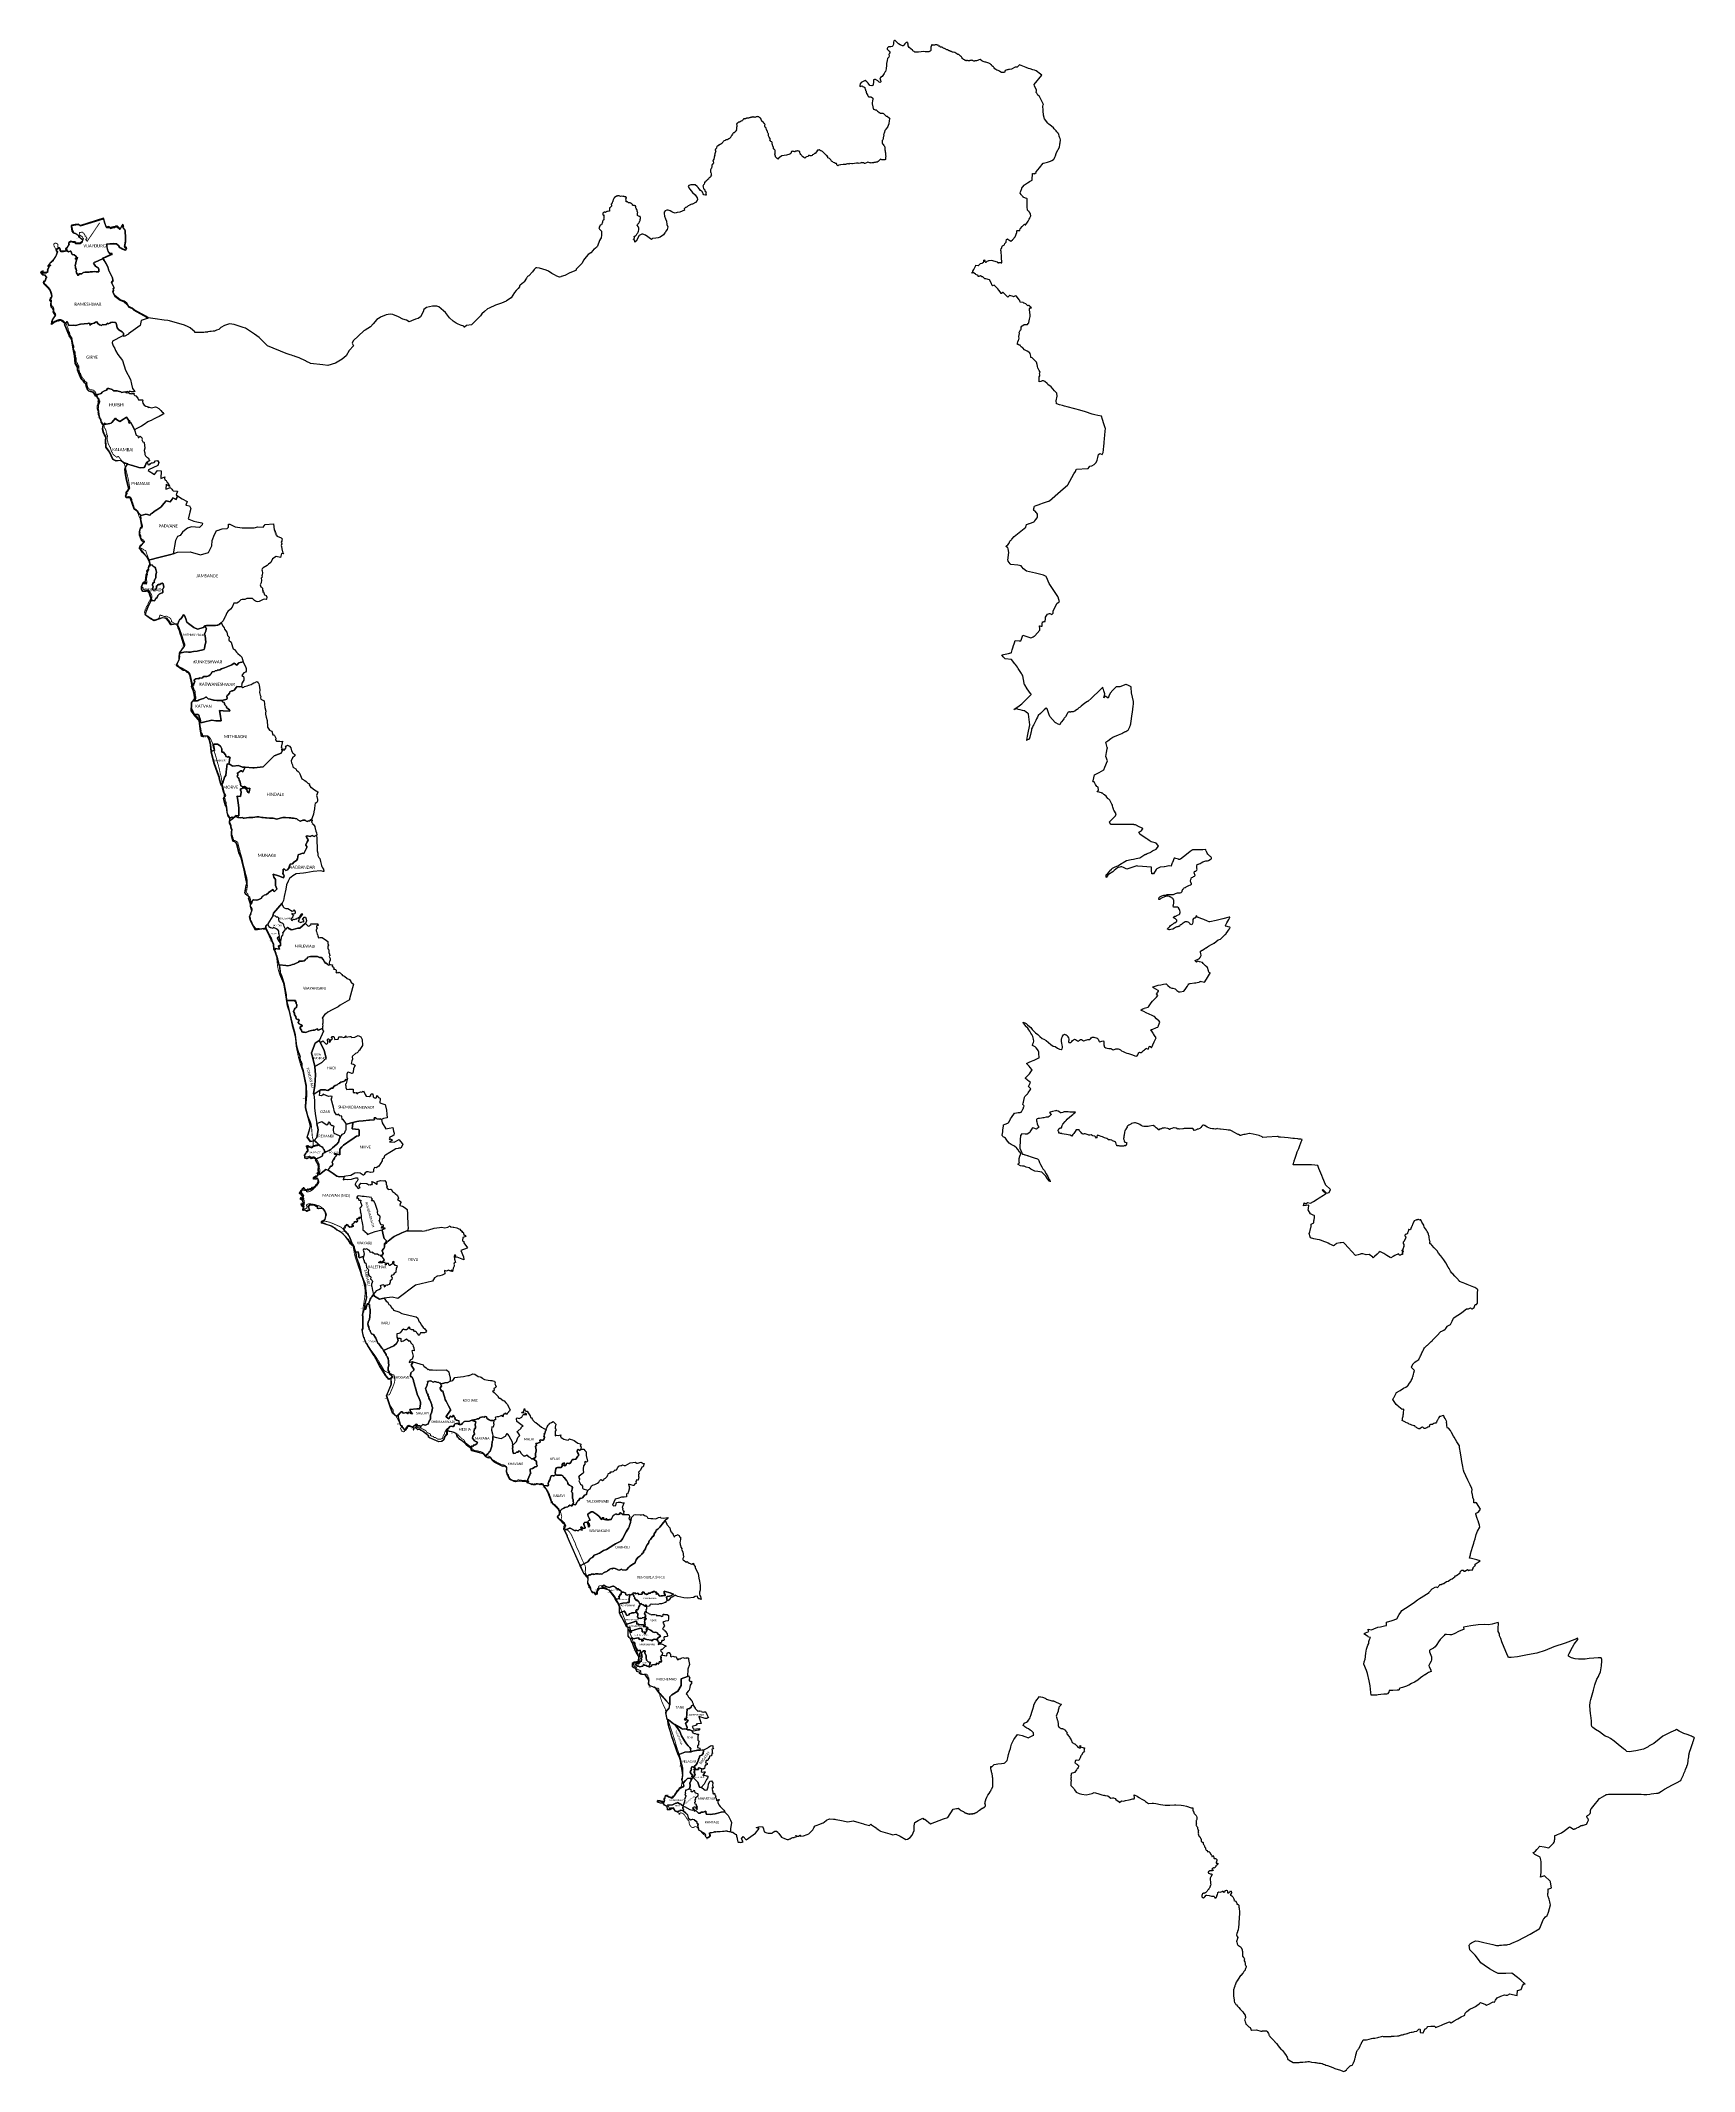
# Model space of a CAD drawing. Header units: metres. Extents: x 0 to 561379, y 0 to 4092696.
# Drawn here: x 319746 to 415268, y 1725605 to 1842937 of the extents above; entities outside this region: 8.
import ezdxf

# ---------------------------------------------------------------- set-up
doc = ezdxf.new("R2010")
doc.units = ezdxf.units.M
for name, color, linetype in [('ARTIFICIALLY PROTECTED', 10, 'Continuous'), ('COASTLINE', 5, 'Continuous'), ('DISTRICT BOUNDRY', 86, 'Continuous'), ('VILLAGE BOUNDRY', 32, 'Continuous'), ('VILLAGE NAME', 1, 'Continuous')]:
    doc.layers.add(name, color=color, linetype=linetype)
doc.styles.get("Standard").update_dxf_attribs({"font": 'arial.ttf'})

msp = doc.modelspace()

# ---------------------------------------------------------------- linework, layer by layer
at = {"layer": 'ARTIFICIALLY PROTECTED', "const_width": 50, "flags": 128}
for points in [[(322435, 1831342), (322391, 1831408), (322375, 1831399), (322372, 1831401), (322370, 1831404), (322366, 1831411), (322360, 1831421), (322357, 1831425), (322355, 1831428), (322353, 1831435), (322353, 1831443), (322353, 1831447), (322353, 1831447), (322356, 1831448), (322358, 1831447), (322360, 1831447), (322361, 1831446), (322362, 1831446), (322363, 1831445), (322365, 1831444), (322367, 1831444), (322369, 1831445), (322370, 1831446), (322370, 1831447), (322375, 1831448), (322380, 1831449), (322382, 1831450), (322384, 1831451), (322385, 1831452), (322386, 1831454), (322387, 1831456), (322388, 1831457), (322389, 1831458), (322390, 1831459), (322390, 1831459), (322390, 1831460), (322390, 1831461), (322391, 1831461), (322391, 1831462), (322392, 1831463), (322392, 1831464), (322393, 1831465), (322392, 1831466), (322394, 1831466), (322395, 1831466), (322397, 1831467), (322398, 1831468), (322399, 1831469), (322399, 1831470), (322399, 1831471), (322398, 1831471), (322398, 1831471), (322397, 1831471), (322397, 1831472), (322397, 1831473), (322398, 1831474), (322399, 1831477), (322399, 1831479), (322399, 1831481), (322400, 1831485), (322407, 1831489), (322412, 1831495), (322414, 1831501), (322417, 1831506), (322418, 1831509), (322418, 1831517), (322413, 1831529), (322404, 1831546), (322409, 1831552), (322410, 1831556), (322408, 1831560), (322404, 1831562), (322400, 1831562), (322397, 1831563), (322389, 1831572), (322375, 1831590), (322373, 1831594), (322373, 1831600), (322373, 1831604), (322372, 1831607), (322370, 1831609), (322367, 1831609), (322364, 1831609), (322358, 1831617), (322350, 1831625), (322347, 1831626), (322351, 1831630), (322355, 1831629), (322359, 1831632), (322364, 1831635), (322365, 1831640), (322363, 1831643), (322360, 1831646), (322357, 1831646), (322352, 1831646), (322347, 1831643), (322345, 1831639), (322346, 1831634), (322338, 1831629), (322328, 1831624), (322326, 1831625), (322322, 1831630), (322322, 1831633), (322321, 1831636), (322319, 1831639), (322316, 1831641), (322314, 1831647), (322311, 1831657), (322310, 1831676), (322308, 1831680), (322306, 1831684), (322306, 1831687), (322312, 1831691), (322312, 1831695), (322312, 1831697), (322309, 1831699), (322306, 1831701), (322304, 1831700), (322301, 1831699), (322288, 1831727), (322289, 1831728), (322291, 1831733), (322291, 1831737), (322288, 1831739), (322284, 1831740), (322281, 1831738), (322259, 1831769), (322262, 1831772), (322264, 1831774), (322263, 1831777), (322263, 1831779), (322262, 1831781), (322260, 1831782), (322258, 1831782), (322256, 1831782), (322254, 1831781), (322253, 1831780), (322227, 1831807), (322229, 1831810), (322229, 1831815), (322226, 1831818), (322222, 1831818), (322216, 1831817), (322211, 1831818), (322205, 1831822), (322198, 1831825), (322187, 1831830), (322184, 1831834), (322184, 1831838), (322185, 1831842), (322182, 1831846), (322178, 1831848), (322174, 1831846), (322157, 1831860), (322158, 1831864), (322158, 1831870), (322155, 1831873), (322151, 1831875), (322147, 1831873), (322145, 1831870), (322141, 1831868), (322131, 1831869), (322126, 1831870), (322125, 1831872), (322123, 1831873), (322120, 1831874), (322118, 1831872), (322115, 1831869), (322112, 1831865), (322098, 1831859), (322087, 1831857), (322082, 1831857), (322079, 1831861), (322075, 1831862), (322071, 1831861), (322067, 1831858), (322053, 1831857), (322045, 1831856), (322041, 1831857), (322038, 1831856), (322035, 1831853), (322031, 1831852), (322026, 1831852), (322020, 1831852), (322008, 1831851), (322000, 1831848), (321990, 1831845), (321985, 1831842), (321982, 1831836), (321981, 1831830), (321983, 1831825), (321983, 1831820), (321983, 1831818), (321985, 1831815), (321985, 1831812), (321985, 1831807), (321986, 1831802), (321986, 1831796), (321987, 1831792), (321992, 1831787), (321997, 1831766), (321999, 1831757), (321997, 1831754), (321996, 1831751), (321996, 1831748), (321999, 1831744), (322001, 1831739), (322002, 1831734), (322004, 1831723), (322008, 1831712), (322012, 1831707), (322019, 1831701), (322029, 1831693), (322039, 1831681), (322044, 1831676), (322044, 1831673), (322041, 1831671), (322038, 1831668), (322036, 1831663), (322037, 1831656), (322041, 1831651), (322048, 1831649), (322054, 1831652), (322056, 1831655), (322057, 1831660), (322057, 1831662), (322058, 1831664), (322060, 1831664), (322065, 1831662), (322074, 1831657), (322086, 1831649), (322095, 1831646), (322101, 1831643), (322101, 1831638), (322102, 1831635), (322104, 1831633), (322107, 1831633), (322109, 1831633), (322140, 1831621), (322152, 1831608), (322168, 1831580), (322178, 1831548), (322184, 1831537)], [(323060, 1821463), (323056, 1821460), (323052, 1821452), (323052, 1821444), (323056, 1821435), (323063, 1821422), (323067, 1821412), (323069, 1821401), (323070, 1821385), (323067, 1821371), (323066, 1821345), (323069, 1821330), (323077, 1821304), (323086, 1821287), (323107, 1821264), (323118, 1821258), (323124, 1821252), (323129, 1821245), (323128, 1821237), (323124, 1821230), (323118, 1821220), (323116, 1821213), (323118, 1821208), (323130, 1821201), (323136, 1821194), (323138, 1821187), (323146, 1821160), (323155, 1821146), (323168, 1821136), (323179, 1821122), (323185, 1821105), (323198, 1821080), (323211, 1821064), (323224, 1821049), (323231, 1821039), (323235, 1821032), (323235, 1821023), (323235, 1821011), (323239, 1820995), (323247, 1820979), (323252, 1820970), (323253, 1820963), (323254, 1820947), (323257, 1820939), (323263, 1820933), (323267, 1820926), (323273, 1820915), (323278, 1820903), (323282, 1820891), (323287, 1820879), (323290, 1820869), (323290, 1820861), (323289, 1820850), (323290, 1820846), (323297, 1820839), (323302, 1820831), (323303, 1820825), (323303, 1820812), (323305, 1820800), (323311, 1820790), (323321, 1820784)], [(327728, 1807120), (327725, 1807118), (327717, 1807111), (327713, 1807103), (327705, 1807085), (327696, 1807060), (327681, 1807038), (327671, 1807025), (327635, 1806974), (327618, 1806950), (327601, 1806927), (327590, 1806905), (327587, 1806893), (327584, 1806878), (327587, 1806867), (327595, 1806856), (327600, 1806850), (327607, 1806847), (327623, 1806848), (327651, 1806858), (327662, 1806861), (327670, 1806861)], [(328060, 1807949), (328045, 1807929), (328029, 1807911)], [(328073, 1806587), (328074, 1806586), (328115, 1806569), (328119, 1806567), (328158, 1806550), (328182, 1806539), (328191, 1806533), (328196, 1806526), (328200, 1806519), (328217, 1806499), (328224, 1806496), (328248, 1806495), (328255, 1806492), (328270, 1806480), (328284, 1806463)], [(328697, 1804848), (328687, 1804809), (328676, 1804792), (328669, 1804787)], [(329244, 1802765), (329250, 1802764), (329254, 1802762), (329255, 1802760), (329265, 1802753), (329270, 1802752), (329296, 1802757), (329306, 1802767), (329311, 1802776)], [(329347, 1802779), (329359, 1802778), (329385, 1802773), (329408, 1802765), (329434, 1802748), (329470, 1802724), (329489, 1802707), (329501, 1802693), (329538, 1802637), (329574, 1802570), (329578, 1802562)], [(330032, 1800975), (330034, 1800965), (330062, 1800877), (330081, 1800787), (330088, 1800750)], [(330109, 1800641), (330110, 1800638), (330135, 1800546), (330157, 1800483)], [(332974, 1791275), (333001, 1791234), (333078, 1791095), (333115, 1790989), (333160, 1790826), (333203, 1790672)], [(335121, 1782225), (335129, 1782104), (335121, 1781924), (335104, 1781741), (335094, 1781633), (335070, 1781406), (335060, 1781269), (335061, 1781253)], [(335488, 1779200), (335486, 1779071), (335486, 1779067), (335440, 1779046), (335383, 1779002)], [(335829, 1778031), (335831, 1778027), (335843, 1777978), (335847, 1777914), (335849, 1777881), (335845, 1777820), (335855, 1777778)], [(335094, 1776450), (335093, 1776455), (335090, 1776476), (335087, 1776485), (335081, 1776492), (335073, 1776498), (335064, 1776504), (335058, 1776507), (335053, 1776508), (335045, 1776508), (335028, 1776504), (335020, 1776502), (335010, 1776501), (334994, 1776504), (334975, 1776510), (334962, 1776514), (334945, 1776518), (334927, 1776521), (334911, 1776523), (334901, 1776526), (334876, 1776541), (334865, 1776545), (334863, 1776545)], [(335731, 1776948), (335698, 1776882), (335665, 1776808), (335642, 1776768), (335617, 1776722), (335571, 1776663), (335551, 1776638), (335479, 1776562), (335452, 1776537), (335426, 1776516), (335370, 1776479), (335331, 1776457), (335300, 1776445), (335250, 1776433), (335179, 1776418), (335151, 1776417), (335137, 1776419)], [(335624, 1777247), (335624, 1777246), (335630, 1777246), (335639, 1777245), (335647, 1777245), (335664, 1777240), (335711, 1777228), (335725, 1777224), (335749, 1777216), (335752, 1777213), (335754, 1777205), (335756, 1777190), (335757, 1777178)], [(335807, 1777436), (335800, 1777430), (335787, 1777418), (335774, 1777403)], [(334952, 1775757), (334936, 1775756), (334938, 1775735), (334951, 1775733), (334956, 1775732), (334957, 1775731)], [(334974, 1775874), (334973, 1775863), (334973, 1775852), (334974, 1775842), (334974, 1775830), (334972, 1775826), (334974, 1775817)], [(335698, 1775652), (335712, 1775647), (335726, 1775641), (335720, 1775605), (335719, 1775601), (335718, 1775594), (335719, 1775591), (335725, 1775587), (335740, 1775583), (335755, 1775581), (335758, 1775582), (335761, 1775591), (335766, 1775608), (335770, 1775616), (335771, 1775617), (335775, 1775622), (335783, 1775626), (335796, 1775628), (335808, 1775626), (335835, 1775613), (335866, 1775595), (335891, 1775580), (335892, 1775579)], [(337286, 1774194), (337318, 1774160)], [(337792, 1773285), (337798, 1773259), (337819, 1773141)], [(338376, 1771297), (338388, 1771252), (338406, 1771186), (338430, 1771077), (338448, 1770993), (338463, 1770925), (338470, 1770866), (338484, 1770749), (338488, 1770715), (338488, 1770713)], [(338376, 1769718), (338367, 1769620)], [(338417, 1768012), (338442, 1767947), (338524, 1767780), (338558, 1767697)], [(338620, 1767574), (338685, 1767474), (338767, 1767355), (338866, 1767230), (339025, 1767022), (339128, 1766867), (339189, 1766783), (339235, 1766695), (339279, 1766631), (339309, 1766566), (339349, 1766505), (339408, 1766420), (339447, 1766357), (339504, 1766264), (339563, 1766148), (339578, 1766123), (339608, 1766094), (339638, 1766066), (339653, 1766054), (339669, 1766044), (339674, 1766043), (339683, 1766039)], [(339832, 1764685), (339821, 1764685), (339799, 1764686), (339778, 1764687), (339748, 1764689), (339740, 1764689), (339735, 1764688), (339731, 1764687), (339726, 1764683), (339722, 1764680), (339720, 1764676), (339718, 1764673), (339718, 1764670), (339717, 1764667), (339718, 1764658), (339724, 1764632), (339735, 1764589), (339766, 1764473), (339787, 1764391), (339803, 1764346), (339865, 1764169), (339893, 1764100), (339895, 1764098)], [(340485, 1763079), (340521, 1763011), (340561, 1762937), (340581, 1762900)], [(341283, 1762779), (341284, 1762776), (341283, 1762773), (341282, 1762757), (341280, 1762752), (341278, 1762743), (341275, 1762734), (341273, 1762728), (341269, 1762727), (341264, 1762722), (341261, 1762718), (341265, 1762715), (341268, 1762718), (341273, 1762723), (341274, 1762723), (341276, 1762723), (341277, 1762722)], [(343243, 1762602), (343278, 1762603), (343313, 1762602), (343350, 1762602), (343422, 1762587), (343513, 1762569), (343606, 1762541), (343663, 1762518), (343730, 1762483), (343748, 1762471)], [(343824, 1762422), (343821, 1762417), (343839, 1762407), (343842, 1762411)], [(346554, 1760624), (346556, 1760622), (346581, 1760601), (346595, 1760588)], [(348767, 1759478), (348786, 1759468), (348809, 1759453), (348827, 1759439), (348842, 1759425), (348851, 1759409), (348857, 1759397), (348861, 1759390), (348870, 1759377), (348875, 1759371), (348887, 1759355), (348911, 1759323), (348935, 1759287), (348961, 1759249), (348966, 1759240)], [(349223, 1758683), (349225, 1758679), (349234, 1758662), (349238, 1758655), (349243, 1758651), (349245, 1758645), (349243, 1758632), (349237, 1758621), (349226, 1758613), (349219, 1758604), (349215, 1758598), (349214, 1758589), (349212, 1758578), (349214, 1758565), (349217, 1758550), (349222, 1758537), (349230, 1758528), (349235, 1758524), (349240, 1758523), (349247, 1758522), (349252, 1758523), (349257, 1758522), (349259, 1758519), (349260, 1758515), (349259, 1758508), (349258, 1758504), (349259, 1758502), (349262, 1758501), (349265, 1758502), (349273, 1758505), (349283, 1758511), (349291, 1758514), (349296, 1758514), (349303, 1758511), (349309, 1758504), (349312, 1758497), (349314, 1758487), (349313, 1758478), (349311, 1758473), (349305, 1758468), (349301, 1758463), (349301, 1758457), (349307, 1758451), (349325, 1758437), (349344, 1758417), (349358, 1758408), (349374, 1758404), (349381, 1758398), (349390, 1758385), (349404, 1758372), (349418, 1758363), (349422, 1758362)], [(349837, 1757632), (349828, 1757610), (349821, 1757579), (349820, 1757553), (349817, 1757532), (349813, 1757514), (349814, 1757496), (349818, 1757481), (349829, 1757452), (349840, 1757443), (349853, 1757436), (349863, 1757431), (349872, 1757420), (349889, 1757401), (349915, 1757380)], [(350066, 1757078), (350054, 1757058), (350037, 1757026), (350021, 1756999), (350018, 1756990), (350017, 1756979), (350021, 1756963), (350030, 1756943), (350044, 1756922), (350055, 1756905), (350062, 1756899)], [(350062, 1756899), (350080, 1756888), (350091, 1756887), (350119, 1756886), (350124, 1756886)], [(351210, 1754538), (351200, 1754513), (351197, 1754498), (351200, 1754475), (351207, 1754457), (351211, 1754431), (351217, 1754410), (351223, 1754400), (351230, 1754389), (351235, 1754373), (351242, 1754353), (351249, 1754330), (351263, 1754305), (351285, 1754272)], [(351338, 1754100), (351337, 1754091), (351337, 1754077), (351340, 1754066), (351345, 1754054), (351355, 1754028), (351357, 1754011), (351359, 1753988), (351359, 1753978), (351362, 1753969), (351364, 1753958), (351365, 1753938), (351363, 1753910), (351364, 1753895), (351363, 1753874), (351365, 1753857), (351368, 1753838), (351371, 1753829), (351378, 1753812), (351384, 1753794), (351393, 1753782), (351400, 1753772), (351403, 1753764), (351407, 1753748), (351411, 1753744), (351419, 1753741), (351428, 1753735), (351435, 1753724), (351443, 1753710), (351449, 1753696), (351457, 1753676), (351476, 1753649), (351489, 1753624), (351501, 1753586), (351516, 1753556), (351528, 1753531), (351528, 1753523), (351529, 1753509), (351532, 1753473), (351540, 1753430), (351556, 1753398), (351583, 1753365), (351612, 1753339), (351628, 1753320), (351644, 1753309), (351666, 1753302), (351722, 1753292), (351760, 1753276), (351785, 1753259), (351788, 1753247), (351788, 1753248), (351792, 1753226), (351798, 1753217), (351807, 1753212), (351824, 1753210), (351830, 1753212), (351842, 1753214), (351855, 1753215)], [(351855, 1753215), (351872, 1753215), (351890, 1753216), (351896, 1753217), (351899, 1753218), (351902, 1753220), (351902, 1753221), (351903, 1753224), (351903, 1753227), (351901, 1753229), (351898, 1753230), (351891, 1753230), (351886, 1753229), (351881, 1753240), (351885, 1753243), (351880, 1753250), (351877, 1753255), (351872, 1753264), (351866, 1753279), (351865, 1753287), (351866, 1753294), (351865, 1753301), (351862, 1753308), (351858, 1753306), (351857, 1753307), (351854, 1753305), (351853, 1753306), (351851, 1753309), (351851, 1753313), (351852, 1753318), (351854, 1753323), (351857, 1753328), (351865, 1753333), (351868, 1753335), (351870, 1753339), (351872, 1753343), (351872, 1753348), (351870, 1753361), (351870, 1753368), (351871, 1753374), (351874, 1753378), (351878, 1753381), (351890, 1753386), (351894, 1753388), (351900, 1753397), (351901, 1753402), (351897, 1753417), (351893, 1753442), (351893, 1753451), (351897, 1753463), (351911, 1753498), (351922, 1753510), (351941, 1753525), (351950, 1753532), (351954, 1753539), (351956, 1753548), (351958, 1753564), (351962, 1753579), (351973, 1753606), (351985, 1753626), (352002, 1753639), (352018, 1753652), (352034, 1753658), (352048, 1753663), (352049, 1753663), (352069, 1753667), (352092, 1753668)], [(352215, 1753618), (352226, 1753611), (352261, 1753589), (352382, 1753534), (352467, 1753488), (352510, 1753460), (352554, 1753423), (352609, 1753370), (352687, 1753300), (352745, 1753247), (352790, 1753200), (352824, 1753159), (352869, 1753106), (352881, 1753089)], [(353307, 1752176), (353312, 1752163), (353325, 1752140), (353339, 1752109), (353354, 1752066), (353358, 1752054)], [(353976, 1750417), (354038, 1750249), (354087, 1750144), (354172, 1749903), (354218, 1749799), (354251, 1749689), (354276, 1749606), (354278, 1749602)], [(354876, 1748330), (354882, 1748323), (354885, 1748313), (354885, 1748301), (354881, 1748284), (354877, 1748269), (354879, 1748256), (354890, 1748239), (354896, 1748230), (354897, 1748223), (354895, 1748218), (354889, 1748214), (354882, 1748207), (354881, 1748200), (354880, 1748189), (354883, 1748178), (354886, 1748171), (354891, 1748165), (354893, 1748160), (354893, 1748154), (354891, 1748150), (354884, 1748148), (354876, 1748144), (354872, 1748139), (354872, 1748133), (354874, 1748125), (354880, 1748092), (354886, 1748056), (354884, 1748016), (354882, 1747980), (354891, 1747953), (354908, 1747925), (354936, 1747903), (354965, 1747881), (354991, 1747870), (355049, 1747855), (355071, 1747842), (355093, 1747823), (355115, 1747815), (355159, 1747805), (355174, 1747805), (355184, 1747810), (355197, 1747819), (355204, 1747820), (355213, 1747822), (355223, 1747820), (355231, 1747814), (355241, 1747803), (355248, 1747788), (355261, 1747776), (355272, 1747765), (355278, 1747759), (355283, 1747756), (355287, 1747755)], [(356704, 1743666), (356705, 1743662), (356733, 1743565), (356750, 1743479), (356773, 1743386), (356798, 1743320), (356808, 1743289), (356823, 1743226), (356830, 1743194), (356841, 1743126), (356844, 1743081), (356838, 1743021), (356838, 1742970), (356839, 1742915), (356841, 1742902)], [(355970, 1741487), (355984, 1741524), (355964, 1741534), (355954, 1741538), (355911, 1741550), (355890, 1741550), (355879, 1741548), (355873, 1741546), (355868, 1741542), (355864, 1741536), (355862, 1741530), (355858, 1741525), (355852, 1741522)], [(356372, 1741560), (356364, 1741553), (356350, 1741536), (356332, 1741510), (356288, 1741461), (356236, 1741417), (356211, 1741402), (356187, 1741425)], [(355756, 1741160), (355753, 1741159), (355742, 1741163), (355720, 1741175), (355711, 1741180), (355706, 1741179), (355702, 1741177), (355701, 1741170), (355708, 1741160), (355730, 1741143), (355746, 1741131)]]:
    msp.add_lwpolyline(points, dxfattribs=at)
at = {"layer": 'ARTIFICIALLY PROTECTED', "flags": 128}
msp.add_lwpolyline([(354193, 1749207, 50, 50, 0), (354181, 1749210, 50, 50, 0), (354128, 1749212, 50, 50, 0), (354071, 1749207, 50, 50, 0), (354052, 1749199, 50, 50, 0), (354022, 1749173, 50, 50, 0), (354000, 1749150, 50, 50, 0), (353991, 1749140, 50, 50, 0), (353986, 1749128, 50, 50, 0), (353986, 1749117, 50, 50, 0), (353991, 1749107, 50, 50, 0), (354002, 1749097, 50, 50, 0), (354007, 1749091, 50, 50, 0), (354010, 1749084, 50, 50, 0), (354014, 1749073, 50, 50, 0), (354019, 1749068, 50, 50, 0), (354033, 1749054, 50, 50, 0), (354042, 1749041, 50, 50, 0), (354043, 1749034, 50, 50, 0), (354044, 1749028, 50, 50, 0), (354043, 1749024, 50, 50, 0), (354042, 1749022, 50, 50, 0), (354039, 1749022, 50, 50, 0), (354038, 1749021, 50, 50, 0), (354037, 1749018, 50, 50, 0), (354038, 1749014, 50, 50, 0), (354040, 1749009, 50, 50, 0), (354052, 1749002, 50, 50, 0), (354076, 1748996, 50, 50, 0), (354106, 1748988, 50, 50, 0), (354132, 1748976, 50, 50, 0), (354152, 1748967, 50, 50, 0), (354160, 1748960, 50, 50, 0), (354164, 1748954, 50, 50, 0), (354164, 1748947, 50, 50, 0), (354163, 1748943, 50, 50, 0), (354158, 1748941, 50, 50, 0), (354140, 1748944, 50, 50, 0), (354128, 1748946, 50, 50, 0), (354118, 1748950, 50, 50, 0), (354115, 1748950, 50, 50, 0), (354114, 1748950, 50, 50, 0), (354113, 1748949, 50, 50, 0), (354115, 1748947, 50, 50, 0), (354122, 1748941, 50, 50, 0), (354126, 1748936, 50, 50, 0), (354129, 1748929, 50, 50, 0), (354132, 1748918, 50, 50, 0), (354132, 1748904, 50, 50, 0), (354135, 1748894, 50, 50, 0), (354142, 1748883, 50, 50, 0), (354166, 1748870, 50, 50, 0), (354180, 1748862, 50, 50, 0), (354187, 1748858, 50, 50, 0), (354191, 1748856, 50, 50, 0), (354209, 1748848, 50, 50, 0), (354234, 1748834, 50, 50, 0), (354262, 1748819, 50, 50, 0), (354273, 1748811, 50, 50, 0), (354280, 1748805, 50, 50, 0), (354288, 1748796, 50, 50, 0), (354298, 1748788, 50, 50, 0), (354320, 1748782, 50, 50, 0), (354326, 1748782, 50, 50, 0), (354332, 1748783, 50, 50, 0), (354345, 1748781, 50, 50, 0)], format="xyseb", dxfattribs=at)
at = {"layer": 'COASTLINE', "const_width": 50, "flags": 128}
msp.add_lwpolyline([(323155, 1832405), (322435, 1831342), (322391, 1831408), (322375, 1831399), (322372, 1831401), (322370, 1831404), (322366, 1831411), (322360, 1831421), (322357, 1831425), (322355, 1831428), (322353, 1831435), (322353, 1831443), (322353, 1831447), (322353, 1831447), (322356, 1831448), (322358, 1831447), (322360, 1831447), (322361, 1831446), (322362, 1831446), (322363, 1831445), (322365, 1831444), (322367, 1831444), (322369, 1831445), (322370, 1831446), (322370, 1831447), (322375, 1831448), (322380, 1831449), (322382, 1831450), (322384, 1831451), (322385, 1831452), (322386, 1831454), (322387, 1831456), (322388, 1831457), (322389, 1831458), (322390, 1831459), (322390, 1831459), (322390, 1831460), (322390, 1831461), (322391, 1831461), (322391, 1831462), (322392, 1831463), (322392, 1831464), (322393, 1831465), (322392, 1831466), (322394, 1831466), (322395, 1831466), (322397, 1831467), (322398, 1831468), (322399, 1831469), (322399, 1831470), (322399, 1831471), (322398, 1831471), (322398, 1831471), (322397, 1831471), (322397, 1831472), (322397, 1831473), (322398, 1831474), (322399, 1831477), (322399, 1831479), (322399, 1831481), (322400, 1831485), (322407, 1831489), (322412, 1831495), (322414, 1831501), (322417, 1831506), (322418, 1831509), (322418, 1831517), (322413, 1831529), (322404, 1831546), (322409, 1831552), (322410, 1831556), (322408, 1831560), (322404, 1831562), (322400, 1831562), (322397, 1831563), (322389, 1831572), (322375, 1831590), (322373, 1831594), (322373, 1831600), (322373, 1831604), (322372, 1831607), (322370, 1831609), (322367, 1831609), (322364, 1831609), (322358, 1831617), (322350, 1831625), (322347, 1831626), (322351, 1831630), (322355, 1831629), (322359, 1831632), (322364, 1831635), (322365, 1831640), (322363, 1831643), (322360, 1831646), (322357, 1831646), (322352, 1831646), (322347, 1831643), (322345, 1831639), (322346, 1831634), (322338, 1831629), (322328, 1831624), (322326, 1831625), (322322, 1831630), (322322, 1831633), (322321, 1831636), (322319, 1831639), (322316, 1831641), (322314, 1831647), (322311, 1831657), (322310, 1831676), (322308, 1831680), (322306, 1831684), (322306, 1831687), (322312, 1831691), (322312, 1831695), (322312, 1831697), (322309, 1831699), (322306, 1831701), (322304, 1831700), (322301, 1831699), (322288, 1831727), (322289, 1831728), (322291, 1831733), (322291, 1831737), (322288, 1831739), (322284, 1831740), (322281, 1831738), (322259, 1831769), (322262, 1831772), (322264, 1831774), (322263, 1831777), (322263, 1831779), (322262, 1831781), (322260, 1831782), (322258, 1831782), (322256, 1831782), (322254, 1831781), (322253, 1831780), (322227, 1831807), (322229, 1831810), (322229, 1831815), (322226, 1831818), (322222, 1831818), (322216, 1831817), (322211, 1831818), (322205, 1831822), (322198, 1831825), (322187, 1831830), (322184, 1831834), (322184, 1831838), (322185, 1831842), (322182, 1831846), (322178, 1831848), (322174, 1831846), (322157, 1831860), (322158, 1831864), (322158, 1831870), (322155, 1831873), (322151, 1831875), (322147, 1831873), (322145, 1831870), (322141, 1831868), (322131, 1831869), (322126, 1831870), (322125, 1831872), (322123, 1831873), (322120, 1831874), (322118, 1831872), (322115, 1831869), (322112, 1831865), (322098, 1831859), (322087, 1831857), (322082, 1831857), (322079, 1831861), (322075, 1831862), (322071, 1831861), (322067, 1831858), (322053, 1831857), (322045, 1831856), (322041, 1831857), (322038, 1831856), (322035, 1831853), (322031, 1831852), (322026, 1831852), (322020, 1831852), (322008, 1831851), (322000, 1831848), (321990, 1831845), (321985, 1831842), (321982, 1831836), (321981, 1831830), (321983, 1831825), (321983, 1831820), (321983, 1831818), (321985, 1831815), (321985, 1831812), (321985, 1831807), (321986, 1831802), (321986, 1831796), (321987, 1831792), (321992, 1831787), (321997, 1831766), (321999, 1831757), (321997, 1831754), (321996, 1831751), (321996, 1831748), (321999, 1831744), (322001, 1831739), (322002, 1831734), (322004, 1831723), (322008, 1831712), (322012, 1831707), (322019, 1831701), (322029, 1831693), (322039, 1831681), (322044, 1831676), (322044, 1831673), (322041, 1831671), (322038, 1831668), (322036, 1831663), (322037, 1831656), (322041, 1831651), (322048, 1831649), (322054, 1831652), (322056, 1831655), (322057, 1831660), (322057, 1831662), (322058, 1831664), (322060, 1831664), (322065, 1831662), (322074, 1831657), (322086, 1831649), (322095, 1831646), (322101, 1831643), (322101, 1831638), (322102, 1831635), (322104, 1831633), (322107, 1831633), (322109, 1831633), (322140, 1831621), (322152, 1831608), (322168, 1831580), (322178, 1831548), (322187, 1831532), (322204, 1831515), (322216, 1831503), (322220, 1831493), (322217, 1831472), (322207, 1831437), (322185, 1831392), (322132, 1831307), (322091, 1831262), (322069, 1831242), (322066, 1831241), (322063, 1831241), (322060, 1831242), (322055, 1831241), (322049, 1831237), (322033, 1831225), (322022, 1831214), (322009, 1831201), (322005, 1831198), (321999, 1831197), (321991, 1831198), (321977, 1831199), (321968, 1831198), (321959, 1831193), (321951, 1831188), (321946, 1831187), (321940, 1831187), (321935, 1831188), (321928, 1831191), (321921, 1831194), (321915, 1831196), (321910, 1831199), (321909, 1831200), (321907, 1831200), (321902, 1831199), (321896, 1831197), (321891, 1831196), (321887, 1831196), (321885, 1831197), (321882, 1831200), (321879, 1831204), (321876, 1831205), (321867, 1831205), (321854, 1831204), (321843, 1831204), (321831, 1831201), (321824, 1831200), (321817, 1831200), (321810, 1831203), (321803, 1831205), (321797, 1831205), (321787, 1831205), (321780, 1831204), (321776, 1831204), (321769, 1831206), (321763, 1831207), (321757, 1831206), (321752, 1831206), (321747, 1831208), (321744, 1831211), (321740, 1831216), (321738, 1831220), (321737, 1831227), (321737, 1831233), (321739, 1831239), (321742, 1831242), (321748, 1831247), (321750, 1831250), (321750, 1831253), (321748, 1831256), (321744, 1831260), (321739, 1831267), (321730, 1831276), (321724, 1831283), (321715, 1831292), (321708, 1831296), (321700, 1831299), (321689, 1831303), (321675, 1831304), (321667, 1831303), (321656, 1831300), (321647, 1831300), (321636, 1831297), (321631, 1831294), (321624, 1831293), (321615, 1831294), (321608, 1831297), (321597, 1831300), (321590, 1831303), (321580, 1831308), (321577, 1831311), (321574, 1831316), (321571, 1831320), (321568, 1831322), (321565, 1831323), (321560, 1831323), (321554, 1831323), (321550, 1831325), (321538, 1831331), (321533, 1831335), (321529, 1831339), (321524, 1831345), (321521, 1831348), (321516, 1831350), (321507, 1831352), (321495, 1831355), (321483, 1831356), (321474, 1831355), (321464, 1831353), (321450, 1831349), (321439, 1831344), (321433, 1831339), (321422, 1831331), (321411, 1831321), (321404, 1831310), (321401, 1831301), (321399, 1831292), (321399, 1831280), (321400, 1831275), (321403, 1831268), (321404, 1831262), (321404, 1831251), (321404, 1831241), (321404, 1831230), (321404, 1831218), (321403, 1831210), (321401, 1831203), (321400, 1831200), (321400, 1831196), (321401, 1831193), (321405, 1831190), (321409, 1831186), (321413, 1831180), (321414, 1831175), (321414, 1831168), (321412, 1831158), (321409, 1831148), (321407, 1831142), (321406, 1831137), (321402, 1831131), (321400, 1831128), (321397, 1831126), (321387, 1831123), (321378, 1831119), (321359, 1831113), (321349, 1831108), (321343, 1831102), (321341, 1831094), (321338, 1831085), (321336, 1831081), (321328, 1831078), (321318, 1831074), (321311, 1831069), (321306, 1831061), (321303, 1831051), (321295, 1831032), (321294, 1831025), (321293, 1831017), (321292, 1831004), (321290, 1830998), (321288, 1830991), (321282, 1830982), (321278, 1830978), (321275, 1830976), (321273, 1830972), (321272, 1830967), (321270, 1830955), (321270, 1830951), (321272, 1830947), (321272, 1830944), (321271, 1830941), (321269, 1830937), (321266, 1830932), (321262, 1830918), (321263, 1830909), (321266, 1830880), (321266, 1830861), (321264, 1830841), (321255, 1830824), (321248, 1830815), (321199, 1830798), (321125, 1830769), (321023, 1830737), (320976, 1830723), (320954, 1830723), (320936, 1830726), (320921, 1830733), (320912, 1830742), (320904, 1830755), (320896, 1830771), (320889, 1830790), (320879, 1830831), (320872, 1830863), (320872, 1830869), (320873, 1830879), (320873, 1830889), (320874, 1830896), (320876, 1830899), (320880, 1830902), (320881, 1830904), (320882, 1830915), (320882, 1830925), (320881, 1830934), (320878, 1830940), (320872, 1830948), (320867, 1830955), (320857, 1830965), (320852, 1830968), (320847, 1830970), (320844, 1830973), (320834, 1830986), (320828, 1830992), (320824, 1830994), (320819, 1830995), (320811, 1830996), (320809, 1830996), (320808, 1830997), (320805, 1830998), (320802, 1830998), (320799, 1830996), (320795, 1830992), (320788, 1830987), (320779, 1830983), (320771, 1830982), (320766, 1830984), (320758, 1830991), (320745, 1831004), (320740, 1831011), (320736, 1831020), (320733, 1831028), (320732, 1831036), (320730, 1831042), (320730, 1831050), (320732, 1831057), (320737, 1831065), (320745, 1831073), (320751, 1831081), (320752, 1831086), (320752, 1831095), (320748, 1831108), (320747, 1831114), (320744, 1831126), (320741, 1831138), (320740, 1831145), (320740, 1831150), (320741, 1831154), (320742, 1831158), (320742, 1831161), (320741, 1831163), (320738, 1831167), (320736, 1831171), (320733, 1831176), (320728, 1831182), (320724, 1831187), (320715, 1831196), (320708, 1831200), (320697, 1831204), (320684, 1831211), (320669, 1831218), (320657, 1831225), (320643, 1831231), (320625, 1831236), (320613, 1831237), (320594, 1831237), (320579, 1831237), (320571, 1831235), (320566, 1831232), (320558, 1831227), (320554, 1831221), (320548, 1831210), (320545, 1831204), (320541, 1831199), (320533, 1831193), (320526, 1831191), (320518, 1831191), (320511, 1831191), (320508, 1831189), (320505, 1831185), (320501, 1831178), (320498, 1831170), (320496, 1831161), (320496, 1831154), (320497, 1831148), (320501, 1831142), (320508, 1831128), (320514, 1831118), (320518, 1831108), (320520, 1831103), (320521, 1831099), (320521, 1831095), (320520, 1831092), (320518, 1831089), (320517, 1831085), (320518, 1831076), (320520, 1831070), (320524, 1831064), (320529, 1831054), (320532, 1831049), (320536, 1831044), (320541, 1831039), (320551, 1831028), (320558, 1831021), (320561, 1831017), (320563, 1831012), (320565, 1831004), (320570, 1830987), (320574, 1830977), (320577, 1830971), (320579, 1830963), (320580, 1830953), (320581, 1830950), (320586, 1830944), (320593, 1830935), (320600, 1830929), (320611, 1830919), (320617, 1830915), (320621, 1830912), (320623, 1830908), (320626, 1830895), (320625, 1830873), (320623, 1830856), (320621, 1830844), (320622, 1830839), (320627, 1830829), (320634, 1830817), (320645, 1830796), (320658, 1830772), (320663, 1830763), (320667, 1830753), (320670, 1830745), (320671, 1830732), (320672, 1830724), (320677, 1830712), (320679, 1830706), (320679, 1830701), (320679, 1830693), (320679, 1830670), (320677, 1830644), (320674, 1830628), (320669, 1830599), (320659, 1830555), (320647, 1830508), (320644, 1830496), (320641, 1830486), (320637, 1830479), (320631, 1830472), (320622, 1830465), (320613, 1830456), (320607, 1830446), (320598, 1830436), (320588, 1830425), (320576, 1830414), (320571, 1830408), (320564, 1830404), (320557, 1830399), (320551, 1830391), (320546, 1830382), (320537, 1830365), (320531, 1830355), (320521, 1830342), (320514, 1830333), (320504, 1830319), (320495, 1830307), (320477, 1830284), (320458, 1830264), (320443, 1830248), (320426, 1830224), (320413, 1830205), (320404, 1830194), (320398, 1830187), (320390, 1830182), (320373, 1830174), (320356, 1830164), (320345, 1830154), (320338, 1830144), (320333, 1830131), (320328, 1830117), (320325, 1830109), (320318, 1830101), (320308, 1830091), (320295, 1830082), (320285, 1830074), (320277, 1830066), (320271, 1830056), (320267, 1830043), (320264, 1830032), (320234, 1830006), (320213, 1829984), (320196, 1829967), (320175, 1829949), (320161, 1829939), (320153, 1829934), (320150, 1829928), (320151, 1829917), (320159, 1829903), (320163, 1829897), (320166, 1829887), (320168, 1829875), (320174, 1829863), (320183, 1829850), (320196, 1829835), (320202, 1829825), (320204, 1829817), (320202, 1829805), (320198, 1829795), (320180, 1829784), (320169, 1829775), (320164, 1829767), (320161, 1829761), (320156, 1829753), (320152, 1829750), (320145, 1829747), (320139, 1829743), (320137, 1829740), (320136, 1829736), (320136, 1829733), (320139, 1829730), (320156, 1829719), (320166, 1829710), (320175, 1829696), (320179, 1829687), (320180, 1829677), (320179, 1829667), (320171, 1829645), (320161, 1829628), (320130, 1829586), (320119, 1829575), (320106, 1829564), (320085, 1829550), (320062, 1829540), (320037, 1829532), (320011, 1829526), (319986, 1829525), (319963, 1829527), (319935, 1829535), (319915, 1829544), (319908, 1829550), (319899, 1829559), (319893, 1829566), (319890, 1829573), (319889, 1829578), (319891, 1829586), (319894, 1829591), (319897, 1829595), (319900, 1829599), (319903, 1829605), (319904, 1829612), (319906, 1829620), (319906, 1829628), (319904, 1829632), (319900, 1829638), (319897, 1829640), (319895, 1829640), (319892, 1829639), (319890, 1829635), (319886, 1829628), (319883, 1829624), (319880, 1829623), (319877, 1829622), (319873, 1829621), (319869, 1829622), (319864, 1829623), (319862, 1829623), (319861, 1829623), (319859, 1829623), (319858, 1829622), (319857, 1829621), (319856, 1829620), (319853, 1829620), (319851, 1829620), (319850, 1829620), (319848, 1829619), (319847, 1829617), (319846, 1829616), (319846, 1829614), (319846, 1829613), (319845, 1829613), (319841, 1829613), (319837, 1829614), (319835, 1829614), (319834, 1829614), (319832, 1829613), (319832, 1829613), (319831, 1829613), (319831, 1829613), (319831, 1829614), (319830, 1829615), (319829, 1829615), (319828, 1829616), (319826, 1829615), (319825, 1829615), (319824, 1829613), (319823, 1829612), (319821, 1829611), (319819, 1829611), (319817, 1829611), (319814, 1829610), (319814, 1829611), (319814, 1829611), (319813, 1829611), (319813, 1829611), (319812, 1829611), (319812, 1829611), (319811, 1829611), (319811, 1829610), (319809, 1829610), (319807, 1829609), (319806, 1829608), (319805, 1829607), (319804, 1829606), (319803, 1829605), (319802, 1829605), (319801, 1829606), (319801, 1829606), (319800, 1829607), (319798, 1829607), (319793, 1829608), (319792, 1829608), (319791, 1829608), (319790, 1829607), (319788, 1829606), (319787, 1829605), (319787, 1829605), (319786, 1829604), (319786, 1829603), (319785, 1829602), (319784, 1829602), (319784, 1829600), (319785, 1829598), (319785, 1829594), (319786, 1829593), (319786, 1829591), (319786, 1829590), (319785, 1829588), (319784, 1829586), (319784, 1829585), (319784, 1829584), (319783, 1829583), (319781, 1829583), (319777, 1829581), (319775, 1829581), (319773, 1829580), (319772, 1829578), (319771, 1829577), (319771, 1829576), (319772, 1829573), (319773, 1829571), (319775, 1829570), (319777, 1829569), (319777, 1829568), (319777, 1829566), (319777, 1829563), (319778, 1829561), (319779, 1829559), (319781, 1829557), (319782, 1829555), (319782, 1829553), (319783, 1829551), (319783, 1829550), (319784, 1829549), (319786, 1829548), (319789, 1829545), (319791, 1829541), (319792, 1829538), (319792, 1829537), (319794, 1829536), (319795, 1829534), (319796, 1829530), (319796, 1829527), (319797, 1829524), (319799, 1829520), (319802, 1829516), (319804, 1829512), (319804, 1829510), (319807, 1829505), (319808, 1829502), (319810, 1829501), (319814, 1829499), (319820, 1829498), (319824, 1829497), (319826, 1829495), (319831, 1829488), (319833, 1829483), (319835, 1829478), (319835, 1829474), (319836, 1829472), (319838, 1829470), (319843, 1829468), (319849, 1829465), (319853, 1829463), (319856, 1829460), (319858, 1829456), (319862, 1829452), (319865, 1829450), (319871, 1829447), (319882, 1829443), (319888, 1829441), (319892, 1829438), (319898, 1829430), (319899, 1829424), (319901, 1829417), (319903, 1829414), (319910, 1829411), (319924, 1829405), (319933, 1829404), (319940, 1829407), (319956, 1829412), (319967, 1829412), (319980, 1829413), (319994, 1829409), (320010, 1829401), (320023, 1829389), (320036, 1829367), (320053, 1829343), (320065, 1829326), (320084, 1829299), (320092, 1829280), (320096, 1829269), (320100, 1829259), (320101, 1829248), (320098, 1829237), (320090, 1829233), (320085, 1829227), (320078, 1829213), (320071, 1829200), (320062, 1829191), (320049, 1829187), (320040, 1829187), (320030, 1829186), (320024, 1829183), (320020, 1829177), (320018, 1829165), (320021, 1829152), (320029, 1829139), (320039, 1829132), (320044, 1829124), (320045, 1829118), (320043, 1829112), (320038, 1829109), (320036, 1829109), (320034, 1829109), (320032, 1829109), (320031, 1829109), (320030, 1829109), (320030, 1829108), (320028, 1829107), (320027, 1829104), (320027, 1829103), (320026, 1829103), (320025, 1829102), (320025, 1829101), (320025, 1829101), (320026, 1829100), (320027, 1829097), (320029, 1829092), (320030, 1829088), (320030, 1829085), (320027, 1829080), (320023, 1829075), (320020, 1829072), (320018, 1829067), (320017, 1829064), (320015, 1829060), (320011, 1829058), (320007, 1829057), (319998, 1829056), (319979, 1829053), (319970, 1829050), (319966, 1829048), (319953, 1829041), (319943, 1829036), (319940, 1829033), (319939, 1829030), (319939, 1829022), (319941, 1829014), (319942, 1829006), (319943, 1828996), (319945, 1828978), (319947, 1828968), (319952, 1828960), (319956, 1828946), (319962, 1828933), (319968, 1828922), (319981, 1828908), (319992, 1828900), (319996, 1828892), (320000, 1828877), (320003, 1828865), (320007, 1828861), (320024, 1828851), (320044, 1828840), (320054, 1828832), (320061, 1828825), (320064, 1828823), (320072, 1828821), (320080, 1828818), (320086, 1828813), (320089, 1828810), (320092, 1828806), (320093, 1828800), (320094, 1828792), (320096, 1828788), (320102, 1828783), (320108, 1828780), (320110, 1828778), (320110, 1828775), (320111, 1828770), (320112, 1828767), (320118, 1828764), (320125, 1828760), (320132, 1828754), (320140, 1828743), (320147, 1828734), (320153, 1828726), (320160, 1828720), (320172, 1828713), (320178, 1828707), (320186, 1828696), (320196, 1828682), (320205, 1828672), (320213, 1828666), (320220, 1828663), (320227, 1828659), (320233, 1828651), (320244, 1828635), (320253, 1828620), (320260, 1828615), (320269, 1828607), (320276, 1828601), (320281, 1828593), (320288, 1828576), (320289, 1828562), (320289, 1828540), (320292, 1828520), (320323, 1828438), (320365, 1828289), (320383, 1828256), (320387, 1828246), (320391, 1828232), (320393, 1828216), (320390, 1828199), (320386, 1828170), (320384, 1828154), (320381, 1828147), (320375, 1828142), (320365, 1828135), (320351, 1828123), (320334, 1828110), (320317, 1828091), (320314, 1828084), (320310, 1828078), (320308, 1828074), (320307, 1828068), (320308, 1828061), (320309, 1828053), (320308, 1828046), (320306, 1828039), (320304, 1828033), (320304, 1828026), (320306, 1828022), (320314, 1828014), (320320, 1828007), (320322, 1828004), (320324, 1828000), (320326, 1827998), (320329, 1827995), (320333, 1827991), (320335, 1827986), (320337, 1827981), (320341, 1827971), (320345, 1827966), (320351, 1827960), (320354, 1827957), (320359, 1827951), (320366, 1827945), (320371, 1827937), (320375, 1827928), (320377, 1827920), (320379, 1827912), (320378, 1827906), (320376, 1827903), (320374, 1827898), (320372, 1827893), (320372, 1827891), (320372, 1827887), (320374, 1827882), (320374, 1827879), (320372, 1827869), (320370, 1827857), (320365, 1827839), (320361, 1827831), (320358, 1827826), (320358, 1827821), (320359, 1827813), (320359, 1827804), (320358, 1827795), (320357, 1827784), (320358, 1827777), (320360, 1827771), (320365, 1827763), (320368, 1827756), (320369, 1827752), (320367, 1827743), (320366, 1827736), (320364, 1827731), (320361, 1827723), (320360, 1827717), (320362, 1827710), (320369, 1827700), (320377, 1827688), (320383, 1827675), (320387, 1827666), (320387, 1827651), (320387, 1827641), (320390, 1827634), (320399, 1827620), (320420, 1827595), (320441, 1827577), (320456, 1827567), (320469, 1827559), (320480, 1827547), (320483, 1827538), (320483, 1827525), (320484, 1827516), (320486, 1827511), (320488, 1827504), (320488, 1827499), (320485, 1827489), (320484, 1827482), (320486, 1827472), (320489, 1827462), (320496, 1827456), (320507, 1827450), (320513, 1827444), (320517, 1827434), (320519, 1827423), (320521, 1827414), (320518, 1827406), (320515, 1827396), (320511, 1827385), (320509, 1827369), (320509, 1827349), (320510, 1827324), (320514, 1827305), (320522, 1827289), (320538, 1827260), (320551, 1827234), (320562, 1827215), (320577, 1827202), (320594, 1827186), (320607, 1827168), (320613, 1827152), (320617, 1827130), (320615, 1827116), (320605, 1827102), (320593, 1827092), (320581, 1827078), (320565, 1827054), (320546, 1827026), (320531, 1826997), (320509, 1826965), (320500, 1826938), (320492, 1826921), (320480, 1826907), (320445, 1826848), (320429, 1826813), (320420, 1826786), (320412, 1826743), (320402, 1826688), (320381, 1826633), (320377, 1826612), (320377, 1826606), (320382, 1826601), (320390, 1826600), (320399, 1826603), (320414, 1826616), (320433, 1826640), (320452, 1826661), (320482, 1826681), (320529, 1826712), (320575, 1826738), (320592, 1826741), (320610, 1826743), (320629, 1826747), (320654, 1826762), (320675, 1826781), (320693, 1826792), (320715, 1826797), (320735, 1826797), (320746, 1826800), (320755, 1826806), (320771, 1826815), (320798, 1826820), (320846, 1826827), (320891, 1826826), (320955, 1826809), (321015, 1826784), (321060, 1826751), (321120, 1826685), (321165, 1826646), (321215, 1826582), (321255, 1826497), (321277, 1826438), (321284, 1826411), (321295, 1826388), (321308, 1826360), (321320, 1826331), (321335, 1826308), (321340, 1826297), (321342, 1826288), (321342, 1826279), (321343, 1826269), (321343, 1826261), (321342, 1826257), (321340, 1826253), (321336, 1826248), (321336, 1826242), (321336, 1826231), (321339, 1826224), (321342, 1826216), (321347, 1826206), (321352, 1826196), (321355, 1826187), (321361, 1826170), (321368, 1826149), (321380, 1826128), (321398, 1826108), (321410, 1826099), (321416, 1826092), (321419, 1826084), (321419, 1826075), (321416, 1826064), (321414, 1826051), (321415, 1826044), (321421, 1826038), (321427, 1826031), (321429, 1826025), (321429, 1826019), (321427, 1826010), (321426, 1826003), (321428, 1825992), (321433, 1825981), (321435, 1825971), (321435, 1825956), (321436, 1825935), (321437, 1825925), (321439, 1825921), (321443, 1825912), (321452, 1825907), (321460, 1825902), (321466, 1825896), (321470, 1825888), (321479, 1825872), (321487, 1825861), (321495, 1825850), (321510, 1825829), (321527, 1825807), (321535, 1825794), (321542, 1825781), (321555, 1825757), (321561, 1825741), (321565, 1825727), (321566, 1825715), (321564, 1825704), (321562, 1825698), (321559, 1825690), (321561, 1825682), (321565, 1825675), (321572, 1825660), (321576, 1825642), (321578, 1825623), (321583, 1825595), (321588, 1825568), (321602, 1825503), (321610, 1825466), (321611, 1825453), (321609, 1825432), (321611, 1825412), (321619, 1825392), (321634, 1825367), (321648, 1825350), (321651, 1825340), (321654, 1825322), (321661, 1825306), (321671, 1825289), (321673, 1825278), (321673, 1825256), (321672, 1825237), (321668, 1825228), (321663, 1825214), (321661, 1825204), (321659, 1825176), (321657, 1825160), (321657, 1825145), (321656, 1825136), (321653, 1825125), (321652, 1825117), (321652, 1825108), (321654, 1825102), (321660, 1825094), (321669, 1825084), (321674, 1825073), (321678, 1825056), (321683, 1825039), (321690, 1825023), (321705, 1825002), (321718, 1824986), (321728, 1824975), (321733, 1824969), (321736, 1824962), (321738, 1824957), (321739, 1824949), (321738, 1824938), (321736, 1824929), (321736, 1824923), (321737, 1824915), (321741, 1824906), (321745, 1824899), (321746, 1824892), (321750, 1824881), (321750, 1824864), (321748, 1824853), (321744, 1824847), (321740, 1824844), (321739, 1824840), (321738, 1824829), (321742, 1824808), (321748, 1824784), (321754, 1824772), (321764, 1824758), (321771, 1824743), (321773, 1824737), (321775, 1824729), (321773, 1824724), (321768, 1824720), (321765, 1824711), (321762, 1824702), (321758, 1824694), (321758, 1824684), (321760, 1824675), (321765, 1824665), (321779, 1824649), (321784, 1824640), (321782, 1824636), (321781, 1824630), (321784, 1824624), (321788, 1824622), (321791, 1824619), (321793, 1824618), (321795, 1824616), (321797, 1824613), (321798, 1824608), (321800, 1824599), (321802, 1824587), (321802, 1824575), (321804, 1824560), (321805, 1824549), (321805, 1824546), (321803, 1824542), (321800, 1824539), (321798, 1824536), (321798, 1824534), (321800, 1824531), (321802, 1824525), (321804, 1824516), (321802, 1824508), (321798, 1824500), (321798, 1824496), (321798, 1824489), (321797, 1824482), (321796, 1824474), (321795, 1824471), (321796, 1824467), (321798, 1824463), (321799, 1824454), (321798, 1824450), (321794, 1824444), (321795, 1824438), (321799, 1824430), (321802, 1824422), (321808, 1824410), (321811, 1824387), (321817, 1824376), (321828, 1824364), (321837, 1824354), (321840, 1824346), (321842, 1824332), (321844, 1824322), (321848, 1824315), (321855, 1824308), (321864, 1824301), (321870, 1824296), (321876, 1824288), (321879, 1824276), (321882, 1824265), (321885, 1824256), (321889, 1824248), (321894, 1824239), (321900, 1824229), (321907, 1824218), (321913, 1824208), (321920, 1824198), (321922, 1824193), (321923, 1824186), (321928, 1824180), (321933, 1824175), (321937, 1824171), (321944, 1824164), (321948, 1824156), (321951, 1824147), (321953, 1824139), (321957, 1824134), (321958, 1824131), (321962, 1824123), (321962, 1824116), (321961, 1824111), (321958, 1824108), (321955, 1824102), (321952, 1824096), (321951, 1824091), (321951, 1824084), (321954, 1824078), (321956, 1824065), (321960, 1824055), (321961, 1824048), (321960, 1824036), (321959, 1824026), (321959, 1824014), (321961, 1824006), (321961, 1823995), (321960, 1823984), (321960, 1823977), (321959, 1823966), (321960, 1823944), (321961, 1823931), (321961, 1823921), (321964, 1823911), (321969, 1823904), (321971, 1823894), (321971, 1823885), (321972, 1823874), (321975, 1823866), (321981, 1823852), (321985, 1823841), (321987, 1823826), (321989, 1823819), (321995, 1823808), (321998, 1823797), (321999, 1823789), (321999, 1823781), (321999, 1823776), (322002, 1823770), (322007, 1823762), (322014, 1823755), (322018, 1823750), (322019, 1823742), (322021, 1823730), (322024, 1823725), (322030, 1823721), (322041, 1823718), (322045, 1823715), (322048, 1823711), (322050, 1823704), (322051, 1823698), (322049, 1823687), (322046, 1823679), (322048, 1823672), (322055, 1823668), (322065, 1823665), (322072, 1823659), (322077, 1823652), (322079, 1823643), (322080, 1823633), (322079, 1823624), (322080, 1823613), (322083, 1823607), (322088, 1823598), (322090, 1823587), (322092, 1823578), (322096, 1823567), (322096, 1823556), (322093, 1823549), (322092, 1823542), (322094, 1823534), (322104, 1823527), (322116, 1823521), (322126, 1823516), (322132, 1823510), (322135, 1823499), (322132, 1823489), (322130, 1823481), (322132, 1823473), (322142, 1823468), (322156, 1823465), (322169, 1823453), (322176, 1823445), (322183, 1823433), (322188, 1823417), (322198, 1823403), (322210, 1823394), (322225, 1823387), (322238, 1823380), (322249, 1823371), (322257, 1823356), (322261, 1823343), (322266, 1823332), (322271, 1823323), (322277, 1823317), (322285, 1823307), (322290, 1823297), (322295, 1823286), (322298, 1823280), (322305, 1823276), (322310, 1823272), (322312, 1823268), (322314, 1823262), (322319, 1823255), (322326, 1823249), (322339, 1823242), (322348, 1823238), (322361, 1823231), (322369, 1823227), (322378, 1823223), (322382, 1823220), (322386, 1823214), (322387, 1823206), (322390, 1823199), (322393, 1823194), (322394, 1823190), (322395, 1823185), (322397, 1823176), (322401, 1823171), (322409, 1823169), (322418, 1823168), (322424, 1823167), (322430, 1823164), (322432, 1823162), (322434, 1823161), (322435, 1823155), (322435, 1823148), (322431, 1823145), (322424, 1823142), (322420, 1823137), (322418, 1823132), (322418, 1823128), (322419, 1823121), (322421, 1823115), (322423, 1823109), (322423, 1823103), (322420, 1823101), (322419, 1823100), (322418, 1823096), (322420, 1823093), (322423, 1823088), (322425, 1823085), (322424, 1823078), (322421, 1823074), (322419, 1823070), (322419, 1823066), (322422, 1823062), (322427, 1823057), (322432, 1823049), (322433, 1823044), (322433, 1823035), (322433, 1823026), (322434, 1823020), (322434, 1823013), (322437, 1823003), (322440, 1822997), (322443, 1822991), (322446, 1822978), (322450, 1822970), (322456, 1822965), (322459, 1822961), (322462, 1822957), (322464, 1822950), (322463, 1822941), (322464, 1822932), (322466, 1822919), (322468, 1822912), (322472, 1822908), (322474, 1822903), (322478, 1822895), (322481, 1822887), (322484, 1822882), (322490, 1822875), (322494, 1822868), (322501, 1822855), (322506, 1822847), (322511, 1822840), (322516, 1822835), (322525, 1822826), (322534, 1822821), (322541, 1822816), (322546, 1822812), (322551, 1822808), (322556, 1822803), (322562, 1822798), (322571, 1822790), (322584, 1822782), (322594, 1822775), (322608, 1822769), (322624, 1822762), (322633, 1822759), (322642, 1822758), (322659, 1822755), (322669, 1822755), (322675, 1822756), (322681, 1822759), (322685, 1822762), (322696, 1822763), (322708, 1822762), (322720, 1822756), (322733, 1822750), (322743, 1822747), (322753, 1822746), (322764, 1822744), (322772, 1822742), (322776, 1822741), (322785, 1822739), (322800, 1822735), (322812, 1822728), (322829, 1822715), (322858, 1822698), (322875, 1822682), (322888, 1822664), (322915, 1822621), (322934, 1822579), (322948, 1822532), (322966, 1822475), (322984, 1822395), (323015, 1822335), (323043, 1822282), (323055, 1822249), (323062, 1822212), (323065, 1822170), (323063, 1822154), (323062, 1822144), (323060, 1822135), (323059, 1822122), (323056, 1822116), (323052, 1822107), (323048, 1822100), (323046, 1822096), (323047, 1822092), (323051, 1822089), (323059, 1822087), (323065, 1822082), (323068, 1822075), (323070, 1822065), (323072, 1822040), (323069, 1822011), (323062, 1821992), (323055, 1821979), (323053, 1821970), (323052, 1821957), (323053, 1821946), (323055, 1821933), (323055, 1821924), (323052, 1821912), (323048, 1821904), (323042, 1821896), (323031, 1821884), (323026, 1821876), (323022, 1821863), (323016, 1821846), (323013, 1821837), (323004, 1821813), (323000, 1821792), (323001, 1821767), (323003, 1821756), (323008, 1821743), (323008, 1821733), (323008, 1821725), (323011, 1821717), (323015, 1821708), (323018, 1821699), (323019, 1821690), (323015, 1821682), (323009, 1821670), (323007, 1821658), (323010, 1821647), (323017, 1821635), (323025, 1821628), (323029, 1821617), (323031, 1821606), (323030, 1821590), (323032, 1821583), (323037, 1821575), (323039, 1821566), (323043, 1821561), (323058, 1821555), (323074, 1821550), (323083, 1821542), (323088, 1821534), (323092, 1821522), (323093, 1821506), (323092, 1821486), (323088, 1821477), (323084, 1821472), (323073, 1821468), (323065, 1821465), (323056, 1821460), (323052, 1821452), (323052, 1821444), (323056, 1821435), (323063, 1821422), (323067, 1821412), (323069, 1821401), (323070, 1821385), (323067, 1821371), (323066, 1821345), (323069, 1821330), (323077, 1821304), (323086, 1821287), (323107, 1821264), (323118, 1821258), (323124, 1821252), (323129, 1821245), (323128, 1821237), (323124, 1821230), (323118, 1821220), (323116, 1821213), (323118, 1821208), (323130, 1821201), (323136, 1821194), (323138, 1821187), (323146, 1821160), (323155, 1821146), (323168, 1821136), (323179, 1821122), (323185, 1821105), (323198, 1821080), (323211, 1821064), (323224, 1821049), (323231, 1821039), (323235, 1821032), (323235, 1821023), (323235, 1821011), (323239, 1820995), (323247, 1820979), (323252, 1820970), (323253, 1820963), (323254, 1820947), (323257, 1820939), (323263, 1820933), (323267, 1820926), (323273, 1820915), (323278, 1820903), (323282, 1820891), (323287, 1820879), (323290, 1820869), (323290, 1820861), (323289, 1820850), (323290, 1820846), (323297, 1820839), (323302, 1820831), (323303, 1820825), (323303, 1820812), (323305, 1820800), (323311, 1820790), (323329, 1820779), (323346, 1820763), (323361, 1820741), (323374, 1820727), (323384, 1820717), (323397, 1820709), (323402, 1820705), (323408, 1820700), (323410, 1820697), (323411, 1820693), (323410, 1820689), (323408, 1820686), (323407, 1820682), (323407, 1820677), (323408, 1820674), (323414, 1820669), (323420, 1820664), (323422, 1820658), (323423, 1820648), (323424, 1820630), (323424, 1820619), (323426, 1820606), (323427, 1820593), (323429, 1820580), (323436, 1820563), (323443, 1820553), (323447, 1820545), (323455, 1820534), (323465, 1820525), (323473, 1820514), (323479, 1820505), (323482, 1820493), (323485, 1820487), (323492, 1820474), (323497, 1820462), (323505, 1820454), (323511, 1820441), (323513, 1820434), (323514, 1820425), (323516, 1820419), (323520, 1820416), (323525, 1820411), (323526, 1820406), (323528, 1820398), (323530, 1820389), (323530, 1820380), (323530, 1820373), (323530, 1820367), (323533, 1820363), (323537, 1820359), (323541, 1820354), (323545, 1820349), (323545, 1820342), (323545, 1820334), (323543, 1820328), (323539, 1820322), (323536, 1820318), (323535, 1820315), (323540, 1820305), (323543, 1820298), (323545, 1820292), (323546, 1820287), (323545, 1820279), (323545, 1820276), (323546, 1820273), (323550, 1820271), (323553, 1820269), (323556, 1820266), (323558, 1820261), (323560, 1820252), (323562, 1820243), (323564, 1820238), (323569, 1820231), (323571, 1820224), (323572, 1820216), (323571, 1820208), (323568, 1820198), (323566, 1820194), (323564, 1820192), (323561, 1820192), (323555, 1820191), (323553, 1820189), (323551, 1820186), (323550, 1820182), (323553, 1820175), (323558, 1820165), (323566, 1820159), (323578, 1820156), (323584, 1820153), (323589, 1820148), (323594, 1820140), (323597, 1820134), (323598, 1820126), (323601, 1820121), (323606, 1820115), (323607, 1820111), (323609, 1820106), (323609, 1820101), (323608, 1820085), (323606, 1820068), (323603, 1820043), (323600, 1820027), (323600, 1820021), (323600, 1820014), (323602, 1820006), (323602, 1820001), (323600, 1819995), (323600, 1819993), (323601, 1819989), (323602, 1819985), (323602, 1819981), (323602, 1819974), (323600, 1819965), (323598, 1819960), (323596, 1819958), (323591, 1819956), (323589, 1819954), (323588, 1819951), (323588, 1819944), (323587, 1819936), (323590, 1819928), (323592, 1819922), (323593, 1819917), (323594, 1819911), (323593, 1819903), (323592, 1819897), (323593, 1819891), (323596, 1819881), (323599, 1819872), (323602, 1819861), (323603, 1819845), (323606, 1819829), (323609, 1819820), (323613, 1819806), (323615, 1819795), (323615, 1819792), (323614, 1819787), (323615, 1819784), (323620, 1819779), (323623, 1819773), (323625, 1819764), (323630, 1819755), (323633, 1819747), (323635, 1819741), (323636, 1819739), (323635, 1819736), (323634, 1819735), (323632, 1819734), (323630, 1819730), (323629, 1819725), (323630, 1819717), (323632, 1819711), (323635, 1819699), (323642, 1819688), (323647, 1819679), (323650, 1819672), (323651, 1819661), (323651, 1819648), (323652, 1819640), (323657, 1819628), (323662, 1819617), (323667, 1819606), (323676, 1819591), (323682, 1819580), (323692, 1819564), (323698, 1819555), (323709, 1819541), (323716, 1819527), (323720, 1819515), (323721, 1819502), (323722, 1819494), (323723, 1819487), (323727, 1819480), (323732, 1819475), (323739, 1819471), (323742, 1819467), (323744, 1819461), (323753, 1819450), (323764, 1819441), (323775, 1819434), (323780, 1819426), (323782, 1819420), (323782, 1819411), (323781, 1819399), (323783, 1819393), (323788, 1819384), (323791, 1819375), (323790, 1819369), (323788, 1819363), (323786, 1819359), (323786, 1819355), (323787, 1819350), (323790, 1819344), (323799, 1819331), (323805, 1819314), (323808, 1819303), (323810, 1819288), (323812, 1819281), (323816, 1819277), (323818, 1819273), (323820, 1819264), (323824, 1819257), (323829, 1819249), (323830, 1819244), (323830, 1819241), (323829, 1819235), (323830, 1819229), (323833, 1819221), (323836, 1819217), (323840, 1819214), (323844, 1819211), (323848, 1819206), (323853, 1819195), (323857, 1819183), (323858, 1819175), (323861, 1819171), (323872, 1819158), (323881, 1819148), (323885, 1819140), (323887, 1819135), (323891, 1819129), (323896, 1819125), (323903, 1819115), (323906, 1819108), (323907, 1819091), (323910, 1819074), (323922, 1819050), (323937, 1819032), (323954, 1819011), (323974, 1818993), (323999, 1818971), (324027, 1818951), (324053, 1818936), (324096, 1818905), (324115, 1818887), (324127, 1818877), (324135, 1818873), (324142, 1818871), (324149, 1818871), (324154, 1818871), (324158, 1818874), (324161, 1818879), (324163, 1818883), (324166, 1818886), (324174, 1818891), (324194, 1818898), (324202, 1818901), (324208, 1818906), (324212, 1818909), (324218, 1818910), (324230, 1818909), (324245, 1818906), (324589, 1818462), (324660, 1818225), (324755, 1817824), (324822, 1817543), (324849, 1817357), (324862, 1817311), (324873, 1817247), (324875, 1817195), (324876, 1817163), (324882, 1817148), (324892, 1817121), (324894, 1817091), (324892, 1817058), (324866, 1817020), (324839, 1816981), (324816, 1816935), (324800, 1816911), (324786, 1816896), (324765, 1816883), (324743, 1816875), (324730, 1816863), (324726, 1816847), (324730, 1816826), (324743, 1816805), (324747, 1816789), (324747, 1816769), (324740, 1816753), (324733, 1816737), (324729, 1816720), (324715, 1816695), (324700, 1816668), (324694, 1816644), (324692, 1816616), (324696, 1816591), (324703, 1816569), (324715, 1816561), (324733, 1816558), (324754, 1816563), (324778, 1816580), (324795, 1816600), (324810, 1816606), (324831, 1816605), (324852, 1816596), (324870, 1816589), (324879, 1816588), (324886, 1816587), (324895, 1816585), (324904, 1816580), (324911, 1816573), (324920, 1816568), (324927, 1816563), (324938, 1816558), (324945, 1816553), (324949, 1816550), (324951, 1816544), (324951, 1816539), (324954, 1816534), (324959, 1816530), (324963, 1816527), (324968, 1816523), (324976, 1816517), (324979, 1816508), (324980, 1816503), (324983, 1816499), (324987, 1816494), (324990, 1816490), (324995, 1816482), (324998, 1816473), (325001, 1816461), (325008, 1816448), (325014, 1816441), (325015, 1816437), (325016, 1816432), (325015, 1816422), (325013, 1816406), (325010, 1816387), (325012, 1816381), (325018, 1816370), (325019, 1816364), (325020, 1816354), (325019, 1816347), (325016, 1816334), (325016, 1816326), (325020, 1816319), (325026, 1816311), (325035, 1816304), (325046, 1816296), (325053, 1816287), (325055, 1816280), (325055, 1816272), (325052, 1816261), (325053, 1816256), (325056, 1816247), (325068, 1816232), (325075, 1816223), (325080, 1816212), (325084, 1816200), (325086, 1816188), (325086, 1816185), (325086, 1816177), (325087, 1816170), (325091, 1816163), (325092, 1816157), (325092, 1816150), (325093, 1816143), (325095, 1816136), (325102, 1816126), (325104, 1816121), (325104, 1816112), (325105, 1816107), (325110, 1816098), (325113, 1816090), (325115, 1816081), (325118, 1816076), (325124, 1816067), (325125, 1816060), (325125, 1816049), (325122, 1816029), (325121, 1816022), (325122, 1816016), (325130, 1816006), (325144, 1815996), (325149, 1815990), (325151, 1815984), (325152, 1815969), (325153, 1815946), (325155, 1815928), (325158, 1815916), (325160, 1815906), (325163, 1815902), (325174, 1815897), (325185, 1815891), (325193, 1815888), (325200, 1815881), (325209, 1815876), (325223, 1815872), (325234, 1815867), (325244, 1815859), (325249, 1815856), (325259, 1815854), (325266, 1815850), (325277, 1815837), (325284, 1815826), (325295, 1815816), (325302, 1815810), (325317, 1815793), (325335, 1815773), (325351, 1815746), (325364, 1815725), (325373, 1815703), (325375, 1815685), (325373, 1815661), (325375, 1815632), (325384, 1815594), (325409, 1815525), (325424, 1815473), (325435, 1815426), (325439, 1815419), (325458, 1815393), (325485, 1815353), (325499, 1815313), (325503, 1815269), (325502, 1815235), (325508, 1815182), (325522, 1815146), (325532, 1815102), (325541, 1815045), (325556, 1814955), (325562, 1814919), (325563, 1814876), (325556, 1814834), (325551, 1814821), (325543, 1814814), (325532, 1814806), (325523, 1814798), (325513, 1814790), (325508, 1814782), (325508, 1814774), (325512, 1814763), (325516, 1814753), (325516, 1814745), (325513, 1814735), (325501, 1814725), (325491, 1814714), (325486, 1814705), (325484, 1814691), (325481, 1814683), (325472, 1814675), (325463, 1814666), (325459, 1814661), (325455, 1814654), (325451, 1814644), (325449, 1814628), (325448, 1814616), (325449, 1814595), (325452, 1814588), (325456, 1814580), (325459, 1814571), (325461, 1814560), (325466, 1814550), (325473, 1814542), (325484, 1814531), (325490, 1814523), (325494, 1814513), (325495, 1814506), (325494, 1814499), (325491, 1814492), (325486, 1814483), (325483, 1814476), (325479, 1814470), (325478, 1814464), (325481, 1814456), (325482, 1814447), (325482, 1814440), (325482, 1814428), (325485, 1814421), (325491, 1814413), (325500, 1814405), (325505, 1814399), (325507, 1814392), (325509, 1814386), (325512, 1814383), (325517, 1814380), (325521, 1814374), (325521, 1814365), (325521, 1814358), (325524, 1814351), (325531, 1814346), (325533, 1814342), (325534, 1814331), (325531, 1814312), (325529, 1814302), (325530, 1814295), (325534, 1814284), (325534, 1814274), (325532, 1814263), (325532, 1814248), (325533, 1814230), (325534, 1814214), (325537, 1814205), (325549, 1814190), (325557, 1814177), (325562, 1814168), (325573, 1814155), (325590, 1814138), (325610, 1814119), (325623, 1814110), (325638, 1814105), (325670, 1814088), (325691, 1814078), (325701, 1814070), (325707, 1814061), (325715, 1814038), (325722, 1814021), (325730, 1814010), (325746, 1813999), (325755, 1813994), (325758, 1813989), (325758, 1813984), (325756, 1813979), (325747, 1813974), (325742, 1813968), (325737, 1813959), (325733, 1813951), (325725, 1813945), (325714, 1813943), (325703, 1813942), (325692, 1813940), (325683, 1813934), (325670, 1813919), (325652, 1813904), (325640, 1813894), (325633, 1813885), (325628, 1813878), (325624, 1813875), (325617, 1813871), (325609, 1813866), (325605, 1813863), (325604, 1813858), (325604, 1813849), (325602, 1813831), (325596, 1813822), (325582, 1813811), (325559, 1813798), (325542, 1813793), (325528, 1813793), (325520, 1813793), (325510, 1813789), (325499, 1813780), (325489, 1813768), (325483, 1813752), (325477, 1813737), (325475, 1813720), (325476, 1813703), (325477, 1813683), (325485, 1813663), (325494, 1813651), (325505, 1813644), (325517, 1813641), (325526, 1813634), (325536, 1813620), (325543, 1813605), (325551, 1813598), (325563, 1813595), (325579, 1813592), (325593, 1813590), (325616, 1813578), (325645, 1813562), (325671, 1813547), (325684, 1813533), (325693, 1813522), (325718, 1813509), (325767, 1813487), (325813, 1813471), (326078, 1812720), (326075, 1812713), (326074, 1812698), (326074, 1812683), (326077, 1812671), (326077, 1812661), (326077, 1812646), (326077, 1812634), (326076, 1812622), (326076, 1812614), (326078, 1812605), (326077, 1812600), (326074, 1812595), (326072, 1812589), (326070, 1812578), (326067, 1812572), (326063, 1812569), (326053, 1812565), (326042, 1812560), (326031, 1812557), (326026, 1812553), (326023, 1812548), (326020, 1812540), (326018, 1812530), (326015, 1812522), (326008, 1812512), (325999, 1812503), (325990, 1812494), (325985, 1812486), (325982, 1812478), (325979, 1812468), (325973, 1812461), (325969, 1812456), (325967, 1812449), (325966, 1812442), (325968, 1812434), (325974, 1812425), (325980, 1812408), (325995, 1812387), (326000, 1812373), (326002, 1812364), (326002, 1812356), (325998, 1812350), (325987, 1812341), (325981, 1812334), (325972, 1812317), (325963, 1812303), (325959, 1812295), (325956, 1812287), (325953, 1812273), (325950, 1812254), (325946, 1812245), (325938, 1812233), (325932, 1812219), (325926, 1812210), (325918, 1812200), (325917, 1812194), (325914, 1812176), (325911, 1812149), (325912, 1812138), (325914, 1812130), (325917, 1812119), (325917, 1812109), (325916, 1812098), (325915, 1812090), (325915, 1812081), (325917, 1812074), (325916, 1812069), (325913, 1812062), (325911, 1812058), (325906, 1812054), (325901, 1812051), (325898, 1812048), (325897, 1812044), (325895, 1812028), (325894, 1812016), (325891, 1812005), (325889, 1811996), (325890, 1811990), (325893, 1811977), (325891, 1811968), (325883, 1811955), (325881, 1811947), (325879, 1811932), (325870, 1811902), (325869, 1811886), (325870, 1811867), (325867, 1811857), (325867, 1811850), (325868, 1811837), (325867, 1811804), (325867, 1811786), (325864, 1811761), (325863, 1811748), (325865, 1811740), (325872, 1811732), (325883, 1811723), (325887, 1811716), (325891, 1811709), (325892, 1811702), (325892, 1811688), (325889, 1811677), (325888, 1811665), (325887, 1811654), (325887, 1811647), (325883, 1811642), (325878, 1811640), (325869, 1811636), (325863, 1811631), (325861, 1811627), (325858, 1811622), (325855, 1811619), (325845, 1811618), (325836, 1811620), (325830, 1811624), (325827, 1811627), (325825, 1811631), (325821, 1811635), (325818, 1811637), (325808, 1811643), (325802, 1811648), (325796, 1811655), (325789, 1811661), (325778, 1811669), (325771, 1811672), (325763, 1811674), (325748, 1811675), (325729, 1811674), (325717, 1811671), (325702, 1811663), (325692, 1811657), (325679, 1811646), (325659, 1811627), (325655, 1811624), (325645, 1811610), (325634, 1811597), (325627, 1811584), (325619, 1811567), (325609, 1811546), (325602, 1811531), (325602, 1811526), (325606, 1811519), (325613, 1811503), (325614, 1811496), (325614, 1811492), (325612, 1811487), (325607, 1811478), (325606, 1811469), (325605, 1811445), (325603, 1811433), (325602, 1811417), (325603, 1811391), (325607, 1811373), (325614, 1811361), (325631, 1811349), (325648, 1811338), (325666, 1811330), (325674, 1811323), (325676, 1811317), (325674, 1811309), (325668, 1811302), (325662, 1811288), (325663, 1811280), (325669, 1811264), (325679, 1811248), (325695, 1811227), (325701, 1811216), (325706, 1811211), (325720, 1811206), (325750, 1811203), (325765, 1811204), (325779, 1811202), (325798, 1811192), (325819, 1811187), (325837, 1811184), (325854, 1811182), (325873, 1811185), (325885, 1811188), (325894, 1811189), (325904, 1811188), (325915, 1811187), (325924, 1811187), (325937, 1811189), (325947, 1811194), (325956, 1811202), (325965, 1811207), (325974, 1811208), (325986, 1811204), (325996, 1811196), (326021, 1811161), (326056, 1811118), (326078, 1811080), (326103, 1811028), (326134, 1810965), (326156, 1810921), (326158, 1810907), (326158, 1810889), (326162, 1810877), (326179, 1810838), (326181, 1810821), (326180, 1810785), (326170, 1810757), (326165, 1810749), (326157, 1810748), (326150, 1810744), (326138, 1810735), (326127, 1810725), (326113, 1810705), (326104, 1810697), (326097, 1810688), (326084, 1810664), (326080, 1810652), (326078, 1810637), (326070, 1810617), (326066, 1810605), (326055, 1810585), (326043, 1810568), (326025, 1810545), (326012, 1810524), (325998, 1810500), (325988, 1810485), (325983, 1810477), (325976, 1810463), (325973, 1810454), (325972, 1810448), (325968, 1810444), (325965, 1810442), (325961, 1810437), (325959, 1810430), (325958, 1810426), (325960, 1810421), (325961, 1810417), (325961, 1810408), (325959, 1810399), (325955, 1810391), (325954, 1810387), (325952, 1810378), (325949, 1810368), (325946, 1810362), (325943, 1810359), (325938, 1810355), (325934, 1810348), (325930, 1810335), (325926, 1810321), (325920, 1810314), (325912, 1810309), (325907, 1810304), (325901, 1810293), (325894, 1810281), (325888, 1810266), (325884, 1810260), (325877, 1810251), (325869, 1810244), (325859, 1810236), (325852, 1810231), (325850, 1810227), (325849, 1810220), (325848, 1810208), (325847, 1810194), (325845, 1810179), (325839, 1810146), (325837, 1810132), (325832, 1810122), (325827, 1810116), (325817, 1810105), (325807, 1810095), (325801, 1810087), (325792, 1810069), (325783, 1810051), (325779, 1810039), (325781, 1810029), (325785, 1810020), (325785, 1810012), (325781, 1809999), (325771, 1809984), (325748, 1809956), (325740, 1809940), (325733, 1809926), (325734, 1809914), (325740, 1809899), (325759, 1809853), (325785, 1809813), (325818, 1809777), (325852, 1809745), (325893, 1809713), (325932, 1809693), (325947, 1809682), (325963, 1809660), (325989, 1809637), (326031, 1809600), (326053, 1809593), (326088, 1809588), (326114, 1809577), (326151, 1809553), (326177, 1809536), (326191, 1809522), (326215, 1809495), (326255, 1809477), (326303, 1809471), (326369, 1809467), (326424, 1809467), (326449, 1809471), (326462, 1809477), (326482, 1809496), (326512, 1809520), (326536, 1809535), (326543, 1809540), (326551, 1809546), (326555, 1809552), (326561, 1809563), (326569, 1809576), (326579, 1809587), (326589, 1809598), (326599, 1809608), (326607, 1809621), (326611, 1809634), (326619, 1809674), (326625, 1809699), (326628, 1809714), (326632, 1809731), (326636, 1809736), (326639, 1809740), (326644, 1809742), (326653, 1809743), (326667, 1809744), (326682, 1809743), (326692, 1809740), (326699, 1809736), (326705, 1809730), (326714, 1809725), (326721, 1809724), (326727, 1809724), (326736, 1809727), (326739, 1809728), (326744, 1809728), (326748, 1809723), (326752, 1809720), (326758, 1809717), (326773, 1809710), (326794, 1809702), (326805, 1809696), (326814, 1809694), (326825, 1809691), (326839, 1809685), (326857, 1809677), (326869, 1809672), (326885, 1809668), (326903, 1809666), (326923, 1809665), (326939, 1809665), (326952, 1809667), (326957, 1809671), (326967, 1809678), (326985, 1809686), (326993, 1809690), (326999, 1809692), (327002, 1809692), (327011, 1809688), (327023, 1809680), (327098, 1809641), (327144, 1809620), (327189, 1809596), (327227, 1809567), (327256, 1809535), (327269, 1809510), (327290, 1809465), (327300, 1809436), (327305, 1809418), (327305, 1809401), (327305, 1809381), (327305, 1809371), (327306, 1809367), (327313, 1809360), (327324, 1809356), (327339, 1809354), (327719, 1809087), (327775, 1808958), (327807, 1808866), (327923, 1808530), (327995, 1808300), (328058, 1808117), (328081, 1808053), (328084, 1808028), (328079, 1807993), (328065, 1807956), (328045, 1807929), (327998, 1807875), (327971, 1807840), (327922, 1807784), (327908, 1807762), (327877, 1807708), (327867, 1807686), (327852, 1807662), (327835, 1807643), (327823, 1807628), (327818, 1807615), (327813, 1807594), (327810, 1807575), (327808, 1807550), (327794, 1807501), (327790, 1807473), (327784, 1807459), (327776, 1807444), (327775, 1807434), (327777, 1807412), (327781, 1807390), (327787, 1807374), (327789, 1807354), (327787, 1807333), (327780, 1807300), (327772, 1807263), (327763, 1807230), (327757, 1807209), (327755, 1807189), (327750, 1807171), (327742, 1807154), (327736, 1807142), (327734, 1807131), (327730, 1807122), (327725, 1807118), (327717, 1807111), (327713, 1807103), (327705, 1807085), (327696, 1807060), (327681, 1807038), (327671, 1807025), (327635, 1806974), (327618, 1806950), (327601, 1806927), (327590, 1806905), (327587, 1806893), (327584, 1806878), (327587, 1806867), (327595, 1806856), (327600, 1806850), (327607, 1806847), (327623, 1806848), (327651, 1806858), (327662, 1806861), (327670, 1806861), (327677, 1806856), (327683, 1806845), (327687, 1806824), (327691, 1806816), (327707, 1806806), (327718, 1806797), (327729, 1806782), (327745, 1806762), (327757, 1806753), (327782, 1806746), (327794, 1806738), (327806, 1806726), (327817, 1806721), (327832, 1806720), (327841, 1806716), (327889, 1806699), (327918, 1806685), (327938, 1806675), (327968, 1806661), (327992, 1806646), (328011, 1806631), (328036, 1806616), (328062, 1806597), (328074, 1806586), (328115, 1806569), (328158, 1806550), (328182, 1806539), (328191, 1806533), (328196, 1806526), (328200, 1806519), (328217, 1806499), (328224, 1806496), (328248, 1806495), (328255, 1806492), (328270, 1806480), (328301, 1806443), (328328, 1806404), (328344, 1806363), (328360, 1806302), (328379, 1806228), (328420, 1806097), (328473, 1805931), (328493, 1805859), (328499, 1805798), (328505, 1805775), (328513, 1805744), (328514, 1805715), (328516, 1805684), (328517, 1805674), (328519, 1805668), (328528, 1805656), (328535, 1805639), (328544, 1805619), (328557, 1805600), (328566, 1805587), (328572, 1805570), (328577, 1805541), (328587, 1805511), (328602, 1805466), (328612, 1805438), (328623, 1805417), (328644, 1805392), (328661, 1805372), (328669, 1805347), (328674, 1805307), (328673, 1805272), (328676, 1805230), (328698, 1805108), (328709, 1805034), (328707, 1804922), (328702, 1804865), (328687, 1804809), (328676, 1804792), (328667, 1804787), (328643, 1804779), (328613, 1804770), (328601, 1804762), (328590, 1804759), (328574, 1804760), (328561, 1804765), (328551, 1804767), (328533, 1804766), (328521, 1804764), (328512, 1804759), (328502, 1804750), (328475, 1804729), (328461, 1804716), (328452, 1804706), (328444, 1804691), (328439, 1804675), (328439, 1804675), (328437, 1804660), (328438, 1804648), (328439, 1804637), (328439, 1804617), (328439, 1804598), (328441, 1804583), (328444, 1804573), (328447, 1804562), (328448, 1804549), (328448, 1804532), (328448, 1804515), (328451, 1804501), (328458, 1804486), (328463, 1804476), (328465, 1804462), (328467, 1804436), (328470, 1804421), (328475, 1804406), (328477, 1804394), (328477, 1804377), (328479, 1804365), (328486, 1804345), (328491, 1804329), (328497, 1804309), (328503, 1804298), (328513, 1804274), (328527, 1804248), (328535, 1804233), (328547, 1804222), (328555, 1804208), (328564, 1804182), (328571, 1804161), (328575, 1804148), (328582, 1804140), (328591, 1804129), (328593, 1804120), (328598, 1804104), (328601, 1804094), (328608, 1804076), (328613, 1804065), (328616, 1804054), (328619, 1804040), (328625, 1804022), (328633, 1803997), (328639, 1803990), (328653, 1803978), (328666, 1803973), (328674, 1803969), (328685, 1803962), (328717, 1803935), (328745, 1803911), (328783, 1803876), (328813, 1803849), (328832, 1803828), (328853, 1803806), (328868, 1803790), (328884, 1803775), (328893, 1803762), (328900, 1803747), (328906, 1803728), (328911, 1803718), (328912, 1803712), (328909, 1803704), (328907, 1803698), (328908, 1803692), (328912, 1803682), (328916, 1803672), (328920, 1803659), (328921, 1803643), (328919, 1803629), (328917, 1803618), (328917, 1803610), (328920, 1803603), (328928, 1803591), (328931, 1803582), (328932, 1803569), (328931, 1803554), (328930, 1803538), (328931, 1803530), (328933, 1803521), (328938, 1803511), (328938, 1803502), (328936, 1803494), (328933, 1803487), (328930, 1803479), (328929, 1803463), (328933, 1803443), (328940, 1803410), (328948, 1803389), (328954, 1803379), (328962, 1803364), (328969, 1803352), (328970, 1803343), (328968, 1803323), (328964, 1803302), (328966, 1803289), (328968, 1803276), (328974, 1803262), (328978, 1803252), (328981, 1803239), (328985, 1803233), (328988, 1803226), (328992, 1803220), (328995, 1803210), (329000, 1803194), (329000, 1803178), (328999, 1803152), (329001, 1803139), (329006, 1803122), (329014, 1803106), (329020, 1803094), (329022, 1803084), (329023, 1803070), (329021, 1803060), (329015, 1803051), (329012, 1803043), (329012, 1803031), (329015, 1803010), (329016, 1802989), (329019, 1802983), (329024, 1802978), (329027, 1802971), (329028, 1802963), (329029, 1802955), (329033, 1802951), (329036, 1802949), (329045, 1802947), (329055, 1802938), (329065, 1802921), (329078, 1802905), (329088, 1802892), (329094, 1802882), (329094, 1802872), (329094, 1802860), (329096, 1802845), (329098, 1802826), (329104, 1802812), (329115, 1802798), (329134, 1802784), (329156, 1802771), (329170, 1802762), (329186, 1802757), (329196, 1802756), (329201, 1802758), (329209, 1802764), (329217, 1802768), (329228, 1802769), (329240, 1802766), (329250, 1802764), (329254, 1802762), (329255, 1802760), (329265, 1802753), (329270, 1802752), (329296, 1802757), (329306, 1802767), (329311, 1802776), (329317, 1802780), (329326, 1802781), (329342, 1802780), (329359, 1802778), (329385, 1802773), (329408, 1802765), (329434, 1802748), (329470, 1802724), (329489, 1802707), (329501, 1802693), (329538, 1802637), (329574, 1802570), (329615, 1802481), (329639, 1802428), (329670, 1802368), (329681, 1802306), (329683, 1802271), (329695, 1802194), (329713, 1802109), (329726, 1802057), (329744, 1802010), (329761, 1801951), (329771, 1801903), (329791, 1801815), (329832, 1801697), (329854, 1801631), (329881, 1801521), (329896, 1801469), (329915, 1801403), (329927, 1801365), (329933, 1801341), (329945, 1801293), (329974, 1801187), (330010, 1801076), (330034, 1800965), (330062, 1800877), (330081, 1800787), (330110, 1800638), (330135, 1800546), (330162, 1800470), (330173, 1800414), (330259, 1799863), (330257, 1799849), (330263, 1799825), (330262, 1799816), (330260, 1799802), (330265, 1799791), (330282, 1799750), (330292, 1799724), (330301, 1799706), (330321, 1799637), (330336, 1799595), (330354, 1799497), (330355, 1799420), (330349, 1799337), (330342, 1799258), (330336, 1799238), (330339, 1799210), (330353, 1799180), (330391, 1799149), (330408, 1799126), (330417, 1799091), (330416, 1799037), (330419, 1799016), (330427, 1798998), (330445, 1798977), (330455, 1798960), (330458, 1798936), (330464, 1798893), (330472, 1798836), (330473, 1798803), (330478, 1798772), (330489, 1798743), (330492, 1798715), (330489, 1798689), (330487, 1798672), (330490, 1798658), (330500, 1798638), (330510, 1798604), (330516, 1798580), (330516, 1798562), (330512, 1798548), (330499, 1798530), (330496, 1798521), (330495, 1798507), (330509, 1798476), (330520, 1798452), (330527, 1798438), (330529, 1798425), (330528, 1798410), (330522, 1798387), (330522, 1798353), (330534, 1798323), (330552, 1798280), (330569, 1798228), (330582, 1798203), (330628, 1798144), (330648, 1798097), (330658, 1798056), (330668, 1797986), (330663, 1797954), (330658, 1797934), (330654, 1797917), (330652, 1797909), (330653, 1797902), (330660, 1797894), (330665, 1797888), (330666, 1797882), (330665, 1797867), (330664, 1797862), (330665, 1797846), (330668, 1797836), (330672, 1797823), (330673, 1797805), (330677, 1797789), (330676, 1797780), (330672, 1797770), (330665, 1797760), (330664, 1797756), (330666, 1797752), (330673, 1797747), (330680, 1797741), (330689, 1797733), (330699, 1797724), (330710, 1797706), (330723, 1797673), (330740, 1797643), (330747, 1797616), (330753, 1797559), (330759, 1797507), (330765, 1797451), (330773, 1797426), (330781, 1797416), (330797, 1797404), (330804, 1797390), (330811, 1797353), (330812, 1797334), (330810, 1797311), (330803, 1797282), (330798, 1797263), (330794, 1797245), (330793, 1797232), (330799, 1797204), (330803, 1797175), (330802, 1797160), (330800, 1797137), (330801, 1797116), (330801, 1797104), (330799, 1797093), (330796, 1797083), (330796, 1797071), (330795, 1797061), (330797, 1797052), (330800, 1797039), (330808, 1797020), (330820, 1797003), (330825, 1796989), (330828, 1796971), (330831, 1796952), (330835, 1796943), (330841, 1796932), (330846, 1796913), (330847, 1796891), (330852, 1796885), (330864, 1796872), (330865, 1796865), (330862, 1796854), (330860, 1796845), (330860, 1796833), (330868, 1796820), (330878, 1796808), (330883, 1796795), (330885, 1796780), (330890, 1796765), (330896, 1796746), (330904, 1796739), (330920, 1796732), (330944, 1796724), (330971, 1796715), (331001, 1796708), (331015, 1796701), (331036, 1796686), (331053, 1796674), (331083, 1796657), (331117, 1796630), (331135, 1796595), (331147, 1796546), (331182, 1796403), (331241, 1796189), (331278, 1796027), (331347, 1795798), (331405, 1795576), (331463, 1795293), (331534, 1795042), (331586, 1794816), (331651, 1794585), (331681, 1794410), (331682, 1794268), (331679, 1794221), (331677, 1794191), (331672, 1794177), (331673, 1794167), (331678, 1794148), (331689, 1794124), (331694, 1794100), (331694, 1794082), (331684, 1794052), (331681, 1794031), (331681, 1794006), (331679, 1793997), (331673, 1793986), (331670, 1793975), (331667, 1793942), (331663, 1793927), (331659, 1793912), (331657, 1793887), (331656, 1793872), (331651, 1793855), (331648, 1793842), (331649, 1793830), (331646, 1793818), (331636, 1793805), (331628, 1793793), (331626, 1793775), (331630, 1793754), (331642, 1793727), (331647, 1793707), (331658, 1793687), (331687, 1793659), (331713, 1793634), (331723, 1793618), (331728, 1793604), (331730, 1793571), (331736, 1793542), (331745, 1793525), (331762, 1793507), (331793, 1793481), (331817, 1793464), (331836, 1793423), (331868, 1793331), (331892, 1793188), (331898, 1793110), (331888, 1793051), (331871, 1793008), (331863, 1792978), (331866, 1792954), (331886, 1792913), (331908, 1792890), (331925, 1792860), (331941, 1792832), (331955, 1792806), (331969, 1792785), (331975, 1792769), (331977, 1792751), (331978, 1792737), (331977, 1792724), (331974, 1792710), (331972, 1792705), (331973, 1792699), (331976, 1792691), (331975, 1792685), (331972, 1792682), (331962, 1792682), (331956, 1792678), (331953, 1792672), (331954, 1792666), (331954, 1792652), (331953, 1792641), (331951, 1792635), (331942, 1792626), (331932, 1792614), (331927, 1792603), (331921, 1792583), (331915, 1792549), (331911, 1792525), (331902, 1792495), (331901, 1792483), (331902, 1792470), (331903, 1792459), (331901, 1792452), (331893, 1792441), (331879, 1792429), (331869, 1792416), (331860, 1792397), (331851, 1792371), (331845, 1792356), (331843, 1792341), (331842, 1792315), (331845, 1792297), (331855, 1792272), (331869, 1792247), (331876, 1792234), (331878, 1792224), (331878, 1792204), (331870, 1792164), (331865, 1792138), (331866, 1792122), (331870, 1792105), (331877, 1792094), (331883, 1792076), (331887, 1792056), (331893, 1792038), (331903, 1792026), (331930, 1792010), (331948, 1791995), (331963, 1791987), (331970, 1791980), (331975, 1791973), (331973, 1791960), (331973, 1791938), (331972, 1791916), (331977, 1791888), (331987, 1791861), (332007, 1791827), (332034, 1791799), (332076, 1791764), (332094, 1791749), (332111, 1791728), (332122, 1791705), (332138, 1791681), (332150, 1791662), (332161, 1791657), (332180, 1791650), (332195, 1791645), (332207, 1791643), (332228, 1791643), (332248, 1791644), (332267, 1791647), (332777, 1791582), (332834, 1791494), (332926, 1791350), (333001, 1791234), (333078, 1791095), (333115, 1790989), (333160, 1790826), (333214, 1790632), (333280, 1790375), (333324, 1790241), (333347, 1790128), (333375, 1789974), (333389, 1789890), (333412, 1789662), (333431, 1789477), (333466, 1789287), (333516, 1789104), (333560, 1788969), (333606, 1788845), (333682, 1788673), (333754, 1788510), (333780, 1788424), (333834, 1788131), (333888, 1787792), (333933, 1787502), (333987, 1787158), (334037, 1787015), (334160, 1786690), (334215, 1786510), (334261, 1786275), (334268, 1786162), (334274, 1786047), (334279, 1785993), (334325, 1785842), (334391, 1785629), (334447, 1785452), (334488, 1785245), (334509, 1784991), (334526, 1784778), (334535, 1784693), (334551, 1784609), (334578, 1784510), (334596, 1784400), (334608, 1784326), (334631, 1784254), (334648, 1784162), (334718, 1783917), (334763, 1783757), (334828, 1783556), (334922, 1783308), (334960, 1783229), (334976, 1783168), (335000, 1783038), (335046, 1782787), (335073, 1782689), (335085, 1782621), (335087, 1782538), (335103, 1782400), (335117, 1782286), (335129, 1782104), (335121, 1781924), (335104, 1781741), (335094, 1781633), (335070, 1781406), (335060, 1781269), (335064, 1781200), (335092, 1781056), (335125, 1780960), (335233, 1780696), (335305, 1780531), (335322, 1780480), (335358, 1780393), (335377, 1780329), (335387, 1780238), (335406, 1780054), (335415, 1779911), (335439, 1779608), (335460, 1779517), (335477, 1779465), (335492, 1779437), (335486, 1779067), (335440, 1779046), (335383, 1779002), (335368, 1778994), (335348, 1778989), (335318, 1778987), (335307, 1778990), (335281, 1779002), (335263, 1779010), (335248, 1779011), (335233, 1779009), (335221, 1779009), (335210, 1779011), (335197, 1779016), (335172, 1779027), (335158, 1779037), (335148, 1779052), (335145, 1779060), (335145, 1779070), (335143, 1779078), (335133, 1779084), (335127, 1779087), (335121, 1779086), (335115, 1779086), (335101, 1779082), (335089, 1779079), (335076, 1779076), (335072, 1779072), (335071, 1779066), (335076, 1779054), (335084, 1779037), (335097, 1779016), (335106, 1779006), (335115, 1779003), (335129, 1778999), (335139, 1778993), (335167, 1778981), (335181, 1778974), (335189, 1778968), (335193, 1778960), (335193, 1778953), (335190, 1778945), (335182, 1778939), (335172, 1778926), (335164, 1778917), (335160, 1778912), (335160, 1778906), (335164, 1778899), (335178, 1778892), (335196, 1778888), (335207, 1778883), (335211, 1778875), (335212, 1778859), (335208, 1778832), (335203, 1778810), (335194, 1778798), (335182, 1778789), (335174, 1778787), (335166, 1778783), (335161, 1778776), (335153, 1778766), (335147, 1778755), (335143, 1778743), (335139, 1778737), (335132, 1778733), (335123, 1778731), (335114, 1778726), (335109, 1778722), (335105, 1778721), (335091, 1778724), (335086, 1778722), (335083, 1778716), (335083, 1778706), (335085, 1778695), (335081, 1778687), (335076, 1778676), (335071, 1778662), (335068, 1778650), (335063, 1778648), (335058, 1778644), (335048, 1778638), (335040, 1778631), (335035, 1778622), (335025, 1778603), (335011, 1778588), (335003, 1778583), (334998, 1778580), (334995, 1778575), (334995, 1778571), (334995, 1778562), (335000, 1778553), (335012, 1778544), (335020, 1778534), (335021, 1778528), (335020, 1778516), (335015, 1778501), (335012, 1778492), (335012, 1778483), (335014, 1778475), (335021, 1778465), (335027, 1778459), (335042, 1778457), (335066, 1778455), (335077, 1778451), (335101, 1778440), (335112, 1778434), (335123, 1778431), (335134, 1778433), (335144, 1778439), (335153, 1778446), (335163, 1778450), (335174, 1778451), (335189, 1778455), (335210, 1778463), (335237, 1778471), (335248, 1778474), (335255, 1778478), (335261, 1778483), (335270, 1778486), (335280, 1778487), (335293, 1778484), (335332, 1778467), (335353, 1778455), (335366, 1778445), (335372, 1778436), (335381, 1778422), (335384, 1778418), (335390, 1778417), (335404, 1778415), (335422, 1778418), (335431, 1778423), (335442, 1778428), (335456, 1778437), (335469, 1778441), (335491, 1778443), (335528, 1778444), (335552, 1778439), (335576, 1778427), (335592, 1778419), (335602, 1778413), (335607, 1778408), (335617, 1778393), (335641, 1778359), (335678, 1778312), (335712, 1778271), (335737, 1778233), (335777, 1778150), (335803, 1778104), (335831, 1778027), (335843, 1777978), (335849, 1777881), (335845, 1777820), (335871, 1777707), (335873, 1777697), (335875, 1777644), (335873, 1777599), (335866, 1777552), (335857, 1777507), (335838, 1777472), (335821, 1777448), (335800, 1777430), (335787, 1777418), (335771, 1777398), (335757, 1777386), (335743, 1777372), (335733, 1777355), (335730, 1777346), (335726, 1777339), (335722, 1777336), (335704, 1777331), (335686, 1777326), (335673, 1777323), (335666, 1777317), (335660, 1777312), (335646, 1777308), (335631, 1777307), (335621, 1777304), (335613, 1777302), (335605, 1777293), (335604, 1777284), (335604, 1777273), (335608, 1777260), (335614, 1777252), (335624, 1777246), (335630, 1777246), (335639, 1777245), (335647, 1777245), (335664, 1777240), (335711, 1777228), (335725, 1777224), (335749, 1777216), (335752, 1777213), (335754, 1777205), (335756, 1777190), (335758, 1777163), (335766, 1777092), (335761, 1777039), (335749, 1776985), (335698, 1776882), (335665, 1776808), (335642, 1776768), (335617, 1776722), (335571, 1776663), (335551, 1776638), (335479, 1776562), (335452, 1776537), (335426, 1776516), (335370, 1776479), (335331, 1776457), (335300, 1776445), (335250, 1776433), (335179, 1776418), (335151, 1776417), (335127, 1776421), (335107, 1776432), (335097, 1776444), (335093, 1776455), (335090, 1776476), (335087, 1776485), (335081, 1776492), (335073, 1776498), (335064, 1776504), (335058, 1776507), (335053, 1776508), (335045, 1776508), (335028, 1776504), (335020, 1776502), (335010, 1776501), (334994, 1776504), (334975, 1776510), (334962, 1776514), (334945, 1776518), (334927, 1776521), (334911, 1776523), (334901, 1776526), (334876, 1776541), (334865, 1776545), (334860, 1776545), (334847, 1776541), (334836, 1776534), (334828, 1776525), (334821, 1776513), (334812, 1776500), (334809, 1776493), (334805, 1776484), (334804, 1776473), (334804, 1776458), (334804, 1776436), (334813, 1776408), (334822, 1776392), (334828, 1776383), (334832, 1776372), (334833, 1776363), (334837, 1776349), (334840, 1776342), (334847, 1776333), (334873, 1776318), (334895, 1776298), (334904, 1776285), (334910, 1776271), (334912, 1776258), (334911, 1776235), (334905, 1776218), (334900, 1776209), (334898, 1776206), (334899, 1776202), (334900, 1776200), (334914, 1776191), (334926, 1776185), (334930, 1776179), (334932, 1776173), (334932, 1776165), (334928, 1776146), (334918, 1776116), (334912, 1776104), (334902, 1776094), (334887, 1776086), (334867, 1776080), (334857, 1776072), (334852, 1776065), (334850, 1776053), (334851, 1776045), (334854, 1776037), (334863, 1776017), (334870, 1776010), (334884, 1776001), (334892, 1775993), (334899, 1775983), (334901, 1775975), (334900, 1775968), (334902, 1775957), (334911, 1775945), (334923, 1775937), (334930, 1775934), (334938, 1775934), (334947, 1775939), (334956, 1775941), (334961, 1775939), (334965, 1775934), (334970, 1775924), (334973, 1775912), (334976, 1775902), (334977, 1775892), (334976, 1775882), (334974, 1775874), (334973, 1775863), (334973, 1775852), (334974, 1775842), (334974, 1775830), (334972, 1775826), (334975, 1775813), (334977, 1775804), (334977, 1775795), (334975, 1775788), (334967, 1775782), (334958, 1775774), (334954, 1775770), (334953, 1775765), (334952, 1775757), (334936, 1775756), (334938, 1775735), (334951, 1775733), (334956, 1775732), (334961, 1775727), (334966, 1775714), (334967, 1775699), (334965, 1775679), (334958, 1775669), (334926, 1775637), (334919, 1775629), (334904, 1775623), (334884, 1775619), (334866, 1775620), (334859, 1775621), (334854, 1775627), (334848, 1775641), (334838, 1775662), (334826, 1775699), (334825, 1775701), (334822, 1775701), (334820, 1775700), (334819, 1775697), (334816, 1775695), (334814, 1775694), (334810, 1775695), (334805, 1775697), (334803, 1775700), (334800, 1775708), (334792, 1775719), (334788, 1775725), (334784, 1775727), (334780, 1775729), (334778, 1775729), (334774, 1775727), (334772, 1775725), (334771, 1775720), (334773, 1775713), (334776, 1775705), (334782, 1775692), (334788, 1775681), (334793, 1775670), (334795, 1775662), (334799, 1775646), (334802, 1775631), (334807, 1775610), (334812, 1775602), (334820, 1775592), (334830, 1775584), (334845, 1775579), (334866, 1775579), (334897, 1775583), (334909, 1775584), (334926, 1775583), (334940, 1775579), (334947, 1775574), (334955, 1775564), (334960, 1775552), (334962, 1775542), (334961, 1775533), (334958, 1775530), (334952, 1775529), (334943, 1775526), (334940, 1775520), (334942, 1775514), (334950, 1775494), (334964, 1775476), (334970, 1775473), (334983, 1775470), (335008, 1775469), (335026, 1775468), (335033, 1775465), (335041, 1775462), (335047, 1775456), (335055, 1775448), (335059, 1775443), (335064, 1775442), (335070, 1775443), (335078, 1775450), (335089, 1775458), (335097, 1775468), (335102, 1775479), (335104, 1775483), (335108, 1775486), (335116, 1775486), (335124, 1775485), (335129, 1775485), (335135, 1775487), (335140, 1775491), (335143, 1775496), (335145, 1775502), (335145, 1775511), (335143, 1775516), (335137, 1775525), (335130, 1775536), (335127, 1775543), (335125, 1775550), (335125, 1775557), (335127, 1775562), (335131, 1775567), (335139, 1775573), (335142, 1775576), (335143, 1775579), (335143, 1775583), (335142, 1775586), (335139, 1775588), (335136, 1775590), (335134, 1775592), (335130, 1775597), (335125, 1775600), (335119, 1775603), (335114, 1775608), (335101, 1775621), (335096, 1775630), (335095, 1775639), (335096, 1775650), (335101, 1775661), (335111, 1775675), (335126, 1775687), (335148, 1775700), (335185, 1775715), (335222, 1775726), (335250, 1775731), (335280, 1775734), (335313, 1775733), (335346, 1775725), (335360, 1775722), (335367, 1775719), (335401, 1775716), (335429, 1775713), (335480, 1775706), (335525, 1775698), (335575, 1775689), (335619, 1775677), (335668, 1775663), (335712, 1775647), (335726, 1775641), (335719, 1775601), (335718, 1775594), (335719, 1775591), (335725, 1775587), (335740, 1775583), (335755, 1775581), (335758, 1775582), (335761, 1775591), (335766, 1775608), (335771, 1775617), (335775, 1775622), (335783, 1775626), (335796, 1775628), (335808, 1775626), (335835, 1775613), (335866, 1775595), (335891, 1775580), (335929, 1775556), (335967, 1775528), (336006, 1775495), (336034, 1775468), (336068, 1775433), (336090, 1775399), (336108, 1775363), (336128, 1775326), (336139, 1775303), (336146, 1775286), (336173, 1775234), (336198, 1775129), (336204, 1775076), (336208, 1774998), (336196, 1774909), (336163, 1774817), (336148, 1774779), (336148, 1774761), (336153, 1774745), (336180, 1774726), (336251, 1774711), (336346, 1774691), (336448, 1774660), (336707, 1774557), (336949, 1774448), (337037, 1774413), (337100, 1774378), (337176, 1774311), (337261, 1774220), (337339, 1774137), (337442, 1774010), (337534, 1773877), (337580, 1773810), (337661, 1773663), (337705, 1773564), (337763, 1773421), (337798, 1773259), (337837, 1773035), (337875, 1772820), (337891, 1772745), (337927, 1772625), (337974, 1772485), (338050, 1772255), (338108, 1772081), (338243, 1771704), (338326, 1771449), (338371, 1771316), (338388, 1771252), (338406, 1771186), (338430, 1771077), (338448, 1770993), (338463, 1770925), (338470, 1770866), (338484, 1770749), (338488, 1770715), (338491, 1770687), (338493, 1770646), (338490, 1770555), (338474, 1770428), (338460, 1770274), (338444, 1770172), (338429, 1770077), (338381, 1769777), (338366, 1769607), (338352, 1769381), (338337, 1769149), (338330, 1769026), (338331, 1768954), (338334, 1768746), (338336, 1768596), (338333, 1768489), (338330, 1768400), (338336, 1768314), (338347, 1768225), (338368, 1768138), (338398, 1768061), (338442, 1767947), (338524, 1767780), (338558, 1767695), (338581, 1767641), (338618, 1767578), (338685, 1767474), (338767, 1767355), (338866, 1767230), (339025, 1767022), (339128, 1766867), (339189, 1766783), (339235, 1766695), (339279, 1766631), (339309, 1766566), (339349, 1766505), (339408, 1766420), (339447, 1766357), (339504, 1766264), (339563, 1766148), (339578, 1766123), (339608, 1766094), (339638, 1766066), (339653, 1766054), (339669, 1766044), (339674, 1766043), (340158, 1765831), (340178, 1765751), (340198, 1765684), (340206, 1765612), (340208, 1765562), (340203, 1765521), (340196, 1765460), (340177, 1765385), (340149, 1765297), (340125, 1765244), (340090, 1765156), (340065, 1765085), (340022, 1764991), (340006, 1764963), (339986, 1764915), (339946, 1764801), (339921, 1764757), (339898, 1764717), (339880, 1764700), (339862, 1764690), (339844, 1764685), (339821, 1764685), (339778, 1764687), (339748, 1764689), (339740, 1764689), (339735, 1764688), (339731, 1764687), (339726, 1764683), (339722, 1764680), (339720, 1764676), (339718, 1764673), (339717, 1764667), (339718, 1764658), (339724, 1764632), (339735, 1764589), (339766, 1764473), (339787, 1764391), (339803, 1764346), (339865, 1764169), (339893, 1764100), (339905, 1764088), (339956, 1764051), (339973, 1764032), (339998, 1763996), (340024, 1763958), (340063, 1763894), (340087, 1763855), (340103, 1763833), (340112, 1763813), (340116, 1763800), (340120, 1763780), (340118, 1763758), (340113, 1763736), (340110, 1763727), (340108, 1763720), (340108, 1763712), (340112, 1763693), (340115, 1763672), (340117, 1763665), (340120, 1763658), (340124, 1763651), (340129, 1763643), (340137, 1763634), (340150, 1763621), (340155, 1763615), (340166, 1763604), (340181, 1763588), (340196, 1763569), (340232, 1763537), (340260, 1763501), (340284, 1763450), (340334, 1763358), (340390, 1763254), (340442, 1763159), (340521, 1763011), (340561, 1762937), (340584, 1762895), (340588, 1762886), (340592, 1762875), (340593, 1762863), (340592, 1762851), (340587, 1762836), (340579, 1762820), (340566, 1762800), (340552, 1762788), (340540, 1762774), (340534, 1762765), (340534, 1762756), (340537, 1762746), (340546, 1762733), (340557, 1762722), (340560, 1762716), (340561, 1762708), (340559, 1762701), (340557, 1762690), (340559, 1762682), (340564, 1762673), (340572, 1762667), (340577, 1762665), (340583, 1762665), (340588, 1762666), (340594, 1762668), (340598, 1762668), (340601, 1762666), (340602, 1762662), (340601, 1762656), (340598, 1762645), (340599, 1762631), (340598, 1762618), (340595, 1762604), (340597, 1762598), (340603, 1762595), (340619, 1762594), (340634, 1762592), (340648, 1762591), (340658, 1762591), (340670, 1762586), (340679, 1762577), (340685, 1762567), (340689, 1762560), (340694, 1762556), (340700, 1762554), (340707, 1762556), (340713, 1762564), (340717, 1762566), (340727, 1762569), (340740, 1762570), (340747, 1762570), (340752, 1762572), (340758, 1762579), (340767, 1762595), (340775, 1762607), (340783, 1762615), (340791, 1762621), (340796, 1762627), (340798, 1762632), (340799, 1762643), (340797, 1762657), (340797, 1762663), (340801, 1762672), (340808, 1762678), (340827, 1762689), (340850, 1762704), (340856, 1762711), (340862, 1762721), (340871, 1762728), (340880, 1762732), (340888, 1762734), (340896, 1762735), (340902, 1762738), (340905, 1762742), (340906, 1762750), (340910, 1762758), (340917, 1762765), (340929, 1762771), (340935, 1762777), (340939, 1762793), (340946, 1762813), (340954, 1762827), (340962, 1762840), (340968, 1762851), (340978, 1762858), (340994, 1762862), (341021, 1762863), (341076, 1762856), (341161, 1762836), (341219, 1762815), (341253, 1762800), (341272, 1762789), (341279, 1762784), (341283, 1762779), (341284, 1762776), (341283, 1762773), (341282, 1762757), (341280, 1762752), (341278, 1762743), (341275, 1762734), (341273, 1762728), (341269, 1762727), (341264, 1762722), (341261, 1762718), (341265, 1762715), (341268, 1762718), (341273, 1762723), (341274, 1762723), (341276, 1762723), (341277, 1762722), (341278, 1762720), (341278, 1762717), (341277, 1762713), (341271, 1762704), (341269, 1762699), (341269, 1762693), (341270, 1762688), (341276, 1762679), (341279, 1762675), (341280, 1762672), (341279, 1762665), (341278, 1762658), (341279, 1762655), (341282, 1762654), (341286, 1762653), (341289, 1762654), (341293, 1762657), (341298, 1762663), (341300, 1762666), (341302, 1762674), (341304, 1762679), (341304, 1762686), (341304, 1762690), (341305, 1762693), (341307, 1762697), (341312, 1762704), (341315, 1762709), (341316, 1762713), (341316, 1762716), (341315, 1762721), (341315, 1762725), (341316, 1762728), (341318, 1762731), (341319, 1762735), (341320, 1762747), (341320, 1762756), (341321, 1762762), (341322, 1762766), (341325, 1762770), (341332, 1762781), (341346, 1762794), (341366, 1762805), (341394, 1762813), (341414, 1762816), (341439, 1762817), (341458, 1762817), (341481, 1762815), (341508, 1762811), (341523, 1762809), (341549, 1762804), (341570, 1762794), (341592, 1762785), (341616, 1762783), (341636, 1762787), (341662, 1762798), (341685, 1762813), (341698, 1762816), (341712, 1762815), (341719, 1762809), (341722, 1762799), (341724, 1762781), (341729, 1762760), (341732, 1762748), (341736, 1762737), (341742, 1762730), (341754, 1762721), (341764, 1762718), (341781, 1762719), (341788, 1762722), (341794, 1762729), (341798, 1762731), (341805, 1762730), (341810, 1762726), (341843, 1762706), (341883, 1762689), (341939, 1762655), (342012, 1762603), (342018, 1762595), (342023, 1762581), (342032, 1762559), (342044, 1762543), (342064, 1762521), (342079, 1762504), (342086, 1762499), (342090, 1762497), (342092, 1762494), (342095, 1762491), (342097, 1762489), (342102, 1762489), (342105, 1762491), (342106, 1762493), (342108, 1762494), (342113, 1762494), (342120, 1762494), (342136, 1762487), (342160, 1762477), (342195, 1762458), (342213, 1762451), (342231, 1762444), (342242, 1762437), (342254, 1762426), (342262, 1762415), (342263, 1762407), (342265, 1762399), (342265, 1762373), (342262, 1762356), (342259, 1762345), (342261, 1762341), (342266, 1762337), (342291, 1762330), (342316, 1762321), (342335, 1762309), (342350, 1762303), (342377, 1762298), (342399, 1762295), (342422, 1762289), (342437, 1762281), (342445, 1762273), (342450, 1762264), (342453, 1762248), (342456, 1762241), (342463, 1762237), (342475, 1762233), (342481, 1762228), (342486, 1762224), (342493, 1762223), (342503, 1762226), (342516, 1762233), (342526, 1762235), (342537, 1762233), (342546, 1762231), (342557, 1762226), (342574, 1762215), (342586, 1762202), (342606, 1762177), (342617, 1762169), (342627, 1762165), (342643, 1762159), (342660, 1762152), (342672, 1762145), (342688, 1762139), (342702, 1762134), (342708, 1762133), (342719, 1762135), (342730, 1762136), (342742, 1762139), (342752, 1762140), (342758, 1762138), (342763, 1762132), (342765, 1762129), (342771, 1762128), (342797, 1762129), (342822, 1762130), (342850, 1762134), (342866, 1762139), (342890, 1762150), (342904, 1762154), (342922, 1762161), (342946, 1762173), (342959, 1762183), (342966, 1762193), (342975, 1762210), (342979, 1762220), (342982, 1762230), (342982, 1762241), (342982, 1762255), (342983, 1762266), (342987, 1762279), (342990, 1762289), (342996, 1762304), (342998, 1762313), (343000, 1762327), (343008, 1762355), (343016, 1762370), (343024, 1762379), (343034, 1762386), (343039, 1762389), (343046, 1762393), (343050, 1762396), (343057, 1762405), (343063, 1762411), (343065, 1762416), (343068, 1762422), (343069, 1762432), (343070, 1762440), (343072, 1762449), (343079, 1762466), (343083, 1762478), (343088, 1762516), (343097, 1762546), (343105, 1762559), (343117, 1762572), (343135, 1762585), (343157, 1762594), (343185, 1762598), (343214, 1762600), (343242, 1762601), (343278, 1762603), (343313, 1762602), (343350, 1762602), (343422, 1762587), (343513, 1762569), (343606, 1762541), (343663, 1762518), (343730, 1762483), (343801, 1762437), (343824, 1762422), (343821, 1762417), (343839, 1762407), (343842, 1762411), (343844, 1762410), (343848, 1762406), (343852, 1762400), (343855, 1762389), (343859, 1762378), (343861, 1762373), (343865, 1762369), (343876, 1762363), (343893, 1762351), (343901, 1762341), (343916, 1762324), (343921, 1762318), (343928, 1762309), (343944, 1762292), (343963, 1762276), (343970, 1762269), (343977, 1762257), (343985, 1762246), (343995, 1762230), (344002, 1762224), (344012, 1762220), (344021, 1762216), (344029, 1762211), (344037, 1762202), (344042, 1762194), (344047, 1762186), (344053, 1762175), (344060, 1762168), (344073, 1762159), (344089, 1762150), (344109, 1762143), (344121, 1762139), (344136, 1762132), (344149, 1762123), (344165, 1762113), (344179, 1762102), (344189, 1762094), (344200, 1762085), (344206, 1762077), (344241, 1762012), (344289, 1761937), (344392, 1761846), (344448, 1761805), (344558, 1761726), (344595, 1761698), (344607, 1761682), (344616, 1761660), (344629, 1761627), (344633, 1761617), (344643, 1761608), (344655, 1761597), (344668, 1761580), (344691, 1761560), (344720, 1761535), (344753, 1761510), (344769, 1761503), (344776, 1761497), (344785, 1761488), (344792, 1761482), (344800, 1761477), (344810, 1761475), (344825, 1761475), (344840, 1761475), (344850, 1761474), (344860, 1761472), (344874, 1761470), (344899, 1761469), (344926, 1761465), (344964, 1761456), (344987, 1761451), (345000, 1761450), (345020, 1761449), (345034, 1761446), (345045, 1761439), (345052, 1761429), (345063, 1761420), (345067, 1761419), (345079, 1761417), (345096, 1761416), (345103, 1761415), (345109, 1761411), (345113, 1761411), (345128, 1761414), (345141, 1761417), (345150, 1761416), (345164, 1761415), (345176, 1761411), (345191, 1761403), (345206, 1761394), (345229, 1761384), (345253, 1761376), (345267, 1761368), (345275, 1761360), (345292, 1761345), (345304, 1761338), (345327, 1761332), (345350, 1761318), (345356, 1761310), (345362, 1761301), (345367, 1761293), (345369, 1761286), (345370, 1761277), (345374, 1761267), (345379, 1761260), (345393, 1761246), (345413, 1761231), (345426, 1761221), (345438, 1761210), (345462, 1761190), (345476, 1761179), (345496, 1761168), (345507, 1761165), (345525, 1761164), (345548, 1761162), (345575, 1761160), (345611, 1761153), (345639, 1761144), (345697, 1761119), (345728, 1761102), (345752, 1761083), (345761, 1761070), (345769, 1761045), (345779, 1761025), (345784, 1761012), (345788, 1760997), (345796, 1760987), (345814, 1760972), (345821, 1760965), (345831, 1760960), (345846, 1760956), (345854, 1760951), (345864, 1760942), (345870, 1760936), (345886, 1760922), (345900, 1760909), (345911, 1760904), (345926, 1760904), (345939, 1760903), (345947, 1760903), (345951, 1760899), (345957, 1760891), (345965, 1760878), (345972, 1760874), (345986, 1760870), (345996, 1760865), (346006, 1760854), (346015, 1760846), (346025, 1760841), (346033, 1760836), (346038, 1760832), (346045, 1760829), (346058, 1760827), (346067, 1760826), (346073, 1760825), (346077, 1760821), (346078, 1760818), (346077, 1760809), (346076, 1760804), (346078, 1760800), (346084, 1760793), (346097, 1760785), (346116, 1760780), (346132, 1760778), (346147, 1760774), (346155, 1760769), (346164, 1760764), (346186, 1760756), (346203, 1760748), (346218, 1760743), (346228, 1760737), (346244, 1760729), (346267, 1760714), (346283, 1760701), (346295, 1760696), (346316, 1760691), (346324, 1760689), (346358, 1760674), (346376, 1760665), (346390, 1760659), (346401, 1760654), (346413, 1760648), (346424, 1760647), (346439, 1760650), (346455, 1760652), (346467, 1760649), (346479, 1760642), (346493, 1760639), (346523, 1760633), (346544, 1760629), (346556, 1760622), (346581, 1760601), (346628, 1760557), (346668, 1760520), (346680, 1760499), (346688, 1760472), (346688, 1760438), (346684, 1760409), (346685, 1760388), (346684, 1760379), (346678, 1760370), (346672, 1760358), (346667, 1760349), (346666, 1760343), (346668, 1760333), (346673, 1760323), (346676, 1760317), (346677, 1760311), (346676, 1760300), (346672, 1760288), (346668, 1760276), (346667, 1760261), (346668, 1760250), (346672, 1760241), (346674, 1760232), (346677, 1760219), (346681, 1760211), (346686, 1760203), (346693, 1760196), (346695, 1760193), (346696, 1760185), (346696, 1760179), (346696, 1760171), (346701, 1760154), (346722, 1760123), (346741, 1760099), (346763, 1760082), (346772, 1760076), (346775, 1760069), (346781, 1760056), (346783, 1760042), (346784, 1760013), (346787, 1759997), (346795, 1759978), (346799, 1759962), (346801, 1759952), (346804, 1759949), (346809, 1759943), (346815, 1759930), (346823, 1759912), (346842, 1759887), (346867, 1759847), (346914, 1759816), (346971, 1759783), (346987, 1759770), (347001, 1759760), (347010, 1759753), (347019, 1759750), (347050, 1759749), (347071, 1759751), (347115, 1759753), (347130, 1759750), (347141, 1759745), (347148, 1759745), (347152, 1759746), (347164, 1759750), (347177, 1759751), (347192, 1759753), (347207, 1759753), (347229, 1759753), (347253, 1759755), (347276, 1759762), (347310, 1759776), (347330, 1759782), (347357, 1759782), (347380, 1759776), (347403, 1759765), (347414, 1759764), (347441, 1759769), (347458, 1759772), (347475, 1759770), (347492, 1759768), (347512, 1759769), (347521, 1759765), (347536, 1759750), (347551, 1759743), (347571, 1759740), (347606, 1759744), (347626, 1759744), (347657, 1759742), (347676, 1759744), (347704, 1759754), (347719, 1759759), (347736, 1759759), (347747, 1759753), (347750, 1759745), (347759, 1759738), (347776, 1759735), (347801, 1759725), (347819, 1759715), (347836, 1759701), (347849, 1759683), (347857, 1759663), (347871, 1759651), (347901, 1759628), (347916, 1759613), (347922, 1759602), (347929, 1759590), (347933, 1759583), (347941, 1759581), (347958, 1759581), (347975, 1759584), (347986, 1759582), (348000, 1759575), (348012, 1759569), (348018, 1759566), (348029, 1759561), (348043, 1759554), (348058, 1759550), (348090, 1759552), (348135, 1759554), (348156, 1759556), (348169, 1759550), (348183, 1759539), (348191, 1759533), (348199, 1759533), (348216, 1759536), (348236, 1759543), (348263, 1759548), (348289, 1759548), (348310, 1759544), (348326, 1759541), (348339, 1759542), (348349, 1759546), (348356, 1759554), (348371, 1759562), (348386, 1759567), (348408, 1759570), (348432, 1759573), (348446, 1759570), (348459, 1759559), (348473, 1759552), (348491, 1759550), (348508, 1759552), (348525, 1759549), (348545, 1759546), (348560, 1759547), (348571, 1759544), (348583, 1759532), (348592, 1759516), (348596, 1759510), (348603, 1759504), (348615, 1759503), (348633, 1759503), (348654, 1759503), (348678, 1759501), (348706, 1759496), (348735, 1759491), (348767, 1759478), (348786, 1759468), (348809, 1759453), (348827, 1759439), (348842, 1759425), (348851, 1759409), (348857, 1759397), (348861, 1759390), (348870, 1759377), (348875, 1759371), (348887, 1759355), (348911, 1759323), (348935, 1759287), (348961, 1759249), (348983, 1759213), (349037, 1759117), (349090, 1759038), (349126, 1758976), (349145, 1758931), (349149, 1758913), (349149, 1758891), (349150, 1758881), (349152, 1758873), (349160, 1758865), (349168, 1758857), (349172, 1758848), (349177, 1758828), (349178, 1758802), (349180, 1758784), (349183, 1758771), (349190, 1758765), (349205, 1758754), (349211, 1758748), (349215, 1758737), (349219, 1758716), (349220, 1758690), (349225, 1758679), (349234, 1758662), (349238, 1758655), (349243, 1758651), (349245, 1758645), (349243, 1758632), (349237, 1758621), (349226, 1758613), (349219, 1758604), (349215, 1758598), (349214, 1758589), (349212, 1758578), (349214, 1758565), (349217, 1758550), (349222, 1758537), (349230, 1758528), (349235, 1758524), (349240, 1758523), (349247, 1758522), (349252, 1758523), (349257, 1758522), (349259, 1758519), (349260, 1758515), (349259, 1758508), (349258, 1758504), (349259, 1758502), (349262, 1758501), (349265, 1758502), (349273, 1758505), (349283, 1758511), (349291, 1758514), (349296, 1758514), (349303, 1758511), (349309, 1758504), (349312, 1758497), (349314, 1758487), (349313, 1758478), (349311, 1758473), (349305, 1758468), (349301, 1758463), (349301, 1758457), (349307, 1758451), (349325, 1758437), (349344, 1758417), (349358, 1758408), (349374, 1758404), (349381, 1758398), (349390, 1758385), (349404, 1758372), (349418, 1758363), (349435, 1758359), (349451, 1758354), (349462, 1758351), (349467, 1758350), (349472, 1758345), (349475, 1758337), (349476, 1758327), (349479, 1758318), (349491, 1758301), (349515, 1758279), (349530, 1758266), (349543, 1758254), (349557, 1758242), (349566, 1758237), (349580, 1758230), (349592, 1758221), (349601, 1758207), (349618, 1758176), (349627, 1758159), (349640, 1758145), (349669, 1758123), (349677, 1758117), (349683, 1758103), (349699, 1758065), (349765, 1757927), (349788, 1757880), (349804, 1757847), (349809, 1757813), (349809, 1757773), (349815, 1757757), (349822, 1757737), (349834, 1757702), (349841, 1757688), (349846, 1757669), (349846, 1757658), (349842, 1757647), (349837, 1757632), (349828, 1757610), (349821, 1757579), (349820, 1757553), (349817, 1757532), (349813, 1757514), (349814, 1757496), (349818, 1757481), (349829, 1757452), (349840, 1757443), (349853, 1757436), (349863, 1757431), (349872, 1757420), (349889, 1757401), (349915, 1757380), (349951, 1757352), (349987, 1757324), (350006, 1757291), (350037, 1757233), (350062, 1757186), (350076, 1757152), (350081, 1757129), (350082, 1757108), (350076, 1757098), (350066, 1757078), (350054, 1757058), (350037, 1757026), (350021, 1756999), (350018, 1756990), (350017, 1756979), (350021, 1756963), (350030, 1756943), (350044, 1756922), (350055, 1756905), (350066, 1756896), (350080, 1756888), (350091, 1756887), (350119, 1756886), (350139, 1756886), (350165, 1756883), (350187, 1756876), (350204, 1756863), (350218, 1756849), (350224, 1756843), (350257, 1756809), (350296, 1756761), (350339, 1756704), (350377, 1756649), (350405, 1756601), (350436, 1756535), (350495, 1756398), (350609, 1756158), (350631, 1756113), (350640, 1756065), (350669, 1755983), (350717, 1755865), (350810, 1755684), (350903, 1755459), (351041, 1755130), (351175, 1754862), (351203, 1754803), (351214, 1754742), (351220, 1754699), (351221, 1754654), (351222, 1754604), (351219, 1754569), (351210, 1754538), (351200, 1754513), (351197, 1754498), (351200, 1754475), (351207, 1754457), (351211, 1754431), (351217, 1754410), (351223, 1754400), (351230, 1754389), (351235, 1754373), (351242, 1754353), (351249, 1754330), (351263, 1754305), (351286, 1754271), (351295, 1754262), (351300, 1754254), (351302, 1754247), (351299, 1754239), (351300, 1754234), (351305, 1754227), (351313, 1754220), (351319, 1754215), (351322, 1754210), (351323, 1754206), (351321, 1754194), (351323, 1754189), (351326, 1754185), (351335, 1754182), (351343, 1754179), (351347, 1754176), (351350, 1754170), (351355, 1754162), (351358, 1754151), (351359, 1754135), (351357, 1754126), (351348, 1754114), (351338, 1754100), (351337, 1754091), (351337, 1754077), (351340, 1754066), (351345, 1754054), (351355, 1754028), (351357, 1754011), (351359, 1753988), (351359, 1753978), (351362, 1753969), (351364, 1753958), (351365, 1753938), (351363, 1753910), (351364, 1753895), (351363, 1753874), (351365, 1753857), (351368, 1753838), (351371, 1753829), (351378, 1753812), (351384, 1753794), (351393, 1753782), (351400, 1753772), (351403, 1753764), (351407, 1753748), (351411, 1753744), (351419, 1753741), (351428, 1753735), (351435, 1753724), (351443, 1753710), (351449, 1753696), (351457, 1753676), (351476, 1753649), (351489, 1753624), (351501, 1753586), (351516, 1753556), (351528, 1753531), (351528, 1753523), (351529, 1753509), (351532, 1753473), (351540, 1753430), (351556, 1753398), (351583, 1753365), (351612, 1753339), (351628, 1753320), (351644, 1753309), (351666, 1753302), (351722, 1753292), (351760, 1753276), (351785, 1753259), (351788, 1753247), (351788, 1753248), (351792, 1753226), (351798, 1753217), (351807, 1753212), (351824, 1753210), (351830, 1753212), (351842, 1753214), (351855, 1753215), (351872, 1753215), (351890, 1753216), (351896, 1753217), (351899, 1753218), (351902, 1753220), (351902, 1753221), (351903, 1753224), (351903, 1753227), (351901, 1753229), (351898, 1753230), (351891, 1753230), (351886, 1753229), (351881, 1753240), (351885, 1753243), (351880, 1753250), (351877, 1753255), (351872, 1753264), (351866, 1753279), (351865, 1753287), (351866, 1753294), (351865, 1753301), (351862, 1753308), (351858, 1753306), (351857, 1753307), (351854, 1753305), (351853, 1753306), (351851, 1753309), (351851, 1753313), (351852, 1753318), (351854, 1753323), (351857, 1753328), (351865, 1753333), (351868, 1753335), (351870, 1753339), (351872, 1753343), (351872, 1753348), (351870, 1753361), (351870, 1753368), (351871, 1753374), (351874, 1753378), (351878, 1753381), (351890, 1753386), (351894, 1753388), (351900, 1753397), (351901, 1753402), (351897, 1753417), (351893, 1753442), (351893, 1753451), (351897, 1753463), (351911, 1753498), (351922, 1753510), (351941, 1753525), (351950, 1753532), (351954, 1753539), (351956, 1753548), (351958, 1753564), (351962, 1753579), (351973, 1753606), (351985, 1753626), (352002, 1753639), (352018, 1753652), (352034, 1753658), (352049, 1753663), (352069, 1753667), (352092, 1753668), (352111, 1753668), (352132, 1753664), (352152, 1753655), (352171, 1753645), (352196, 1753630), (352226, 1753611), (352261, 1753589), (352382, 1753534), (352467, 1753488), (352510, 1753460), (352554, 1753423), (352609, 1753370), (352687, 1753300), (352745, 1753247), (352790, 1753200), (352824, 1753159), (352869, 1753106), (352904, 1753057), (352952, 1752974), (352971, 1752941), (352988, 1752911), (353032, 1752818), (353073, 1752756), (353106, 1752698), (353131, 1752635), (353146, 1752596), (353175, 1752533), (353232, 1752380), (353268, 1752294), (353312, 1752163), (353325, 1752140), (353339, 1752109), (353354, 1752066), (353380, 1751988), (353450, 1751811), (353497, 1751690), (353563, 1751521), (353637, 1751317), (353715, 1751117), (353799, 1750901), (353848, 1750776), (353882, 1750688), (353929, 1750543), (354038, 1750249), (354087, 1750144), (354172, 1749903), (354218, 1749799), (354251, 1749689), (354276, 1749606), (354296, 1749556), (354308, 1749506), (354318, 1749416), (354314, 1749333), (354307, 1749278), (354294, 1749241), (354269, 1749208), (354251, 1749197), (354229, 1749199), (354206, 1749204), (354181, 1749210), (354128, 1749212), (354071, 1749207), (354052, 1749199), (354022, 1749173), (354000, 1749150), (353991, 1749140), (353986, 1749128), (353986, 1749117), (353991, 1749107), (354002, 1749097), (354007, 1749091), (354010, 1749084), (354014, 1749073), (354019, 1749068), (354033, 1749054), (354042, 1749041), (354043, 1749034), (354044, 1749028), (354043, 1749024), (354042, 1749022), (354039, 1749022), (354038, 1749021), (354037, 1749018), (354038, 1749014), (354040, 1749009), (354052, 1749002), (354076, 1748996), (354106, 1748988), (354132, 1748976), (354152, 1748967), (354160, 1748960), (354164, 1748954), (354164, 1748947), (354163, 1748943), (354158, 1748941), (354140, 1748944), (354128, 1748946), (354118, 1748950), (354115, 1748950), (354114, 1748950), (354113, 1748949), (354115, 1748947), (354122, 1748941), (354126, 1748936), (354129, 1748929), (354132, 1748918), (354132, 1748904), (354135, 1748894), (354142, 1748883), (354166, 1748870), (354180, 1748862), (354187, 1748858), (354191, 1748856), (354209, 1748848), (354234, 1748834), (354262, 1748819), (354273, 1748811), (354280, 1748805), (354288, 1748796), (354298, 1748788), (354320, 1748782), (354326, 1748782), (354332, 1748783), (354350, 1748781), (354380, 1748773), (354393, 1748767), (354402, 1748759), (354408, 1748753), (354412, 1748744), (354412, 1748736), (354413, 1748727), (354411, 1748719), (354407, 1748716), (354403, 1748716), (354397, 1748716), (354394, 1748715), (354391, 1748713), (354388, 1748710), (354386, 1748707), (354383, 1748706), (354379, 1748706), (354375, 1748707), (354374, 1748706), (354373, 1748705), (354372, 1748703), (354372, 1748699), (354371, 1748697), (354368, 1748695), (354366, 1748694), (354366, 1748694), (354365, 1748693), (354366, 1748691), (354369, 1748690), (354376, 1748688), (354380, 1748687), (354383, 1748683), (354387, 1748676), (354390, 1748673), (354398, 1748671), (354414, 1748667), (354421, 1748665), (354425, 1748660), (354427, 1748651), (354426, 1748639), (354423, 1748630), (354422, 1748626), (354423, 1748621), (354427, 1748615), (354428, 1748613), (354429, 1748608), (354429, 1748604), (354426, 1748601), (354423, 1748601), (354418, 1748601), (354416, 1748602), (354414, 1748600), (354414, 1748598), (354415, 1748596), (354422, 1748588), (354429, 1748584), (354436, 1748579), (354439, 1748575), (354440, 1748571), (354443, 1748560), (354447, 1748552), (354455, 1748541), (354477, 1748530), (354505, 1748522), (354528, 1748524), (354539, 1748525), (354554, 1748526), (354569, 1748532), (354577, 1748538), (354585, 1748549), (354595, 1748556), (354611, 1748559), (354623, 1748559), (354640, 1748559), (354659, 1748563), (354674, 1748567), (354691, 1748567), (354722, 1748562), (354747, 1748550), (354765, 1748537), (354780, 1748525), (354791, 1748511), (354810, 1748478), (354820, 1748461), (354823, 1748442), (354828, 1748417), (354835, 1748391), (354842, 1748373), (354851, 1748362), (354866, 1748343), (354882, 1748323), (354885, 1748313), (354885, 1748301), (354881, 1748284), (354877, 1748269), (354879, 1748256), (354890, 1748239), (354896, 1748230), (354897, 1748223), (354895, 1748218), (354889, 1748214), (354882, 1748207), (354881, 1748200), (354880, 1748189), (354883, 1748178), (354886, 1748171), (354891, 1748165), (354893, 1748160), (354893, 1748154), (354891, 1748150), (354884, 1748148), (354876, 1748144), (354872, 1748139), (354872, 1748133), (354874, 1748125), (354880, 1748092), (354886, 1748056), (354884, 1748016), (354882, 1747980), (354891, 1747953), (354908, 1747925), (354936, 1747903), (354965, 1747881), (354991, 1747870), (355049, 1747855), (355071, 1747842), (355093, 1747823), (355115, 1747815), (355159, 1747805), (355174, 1747805), (355184, 1747810), (355197, 1747819), (355204, 1747820), (355213, 1747822), (355223, 1747820), (355231, 1747814), (355241, 1747803), (355248, 1747788), (355261, 1747776), (355272, 1747765), (355278, 1747759), (355283, 1747756), (355291, 1747754), (355304, 1747756), (355314, 1747754), (355335, 1747746), (355343, 1747745), (355348, 1747744), (355354, 1747741), (355359, 1747736), (355364, 1747733), (355370, 1747732), (355379, 1747734), (355388, 1747737), (355397, 1747740), (355402, 1747742), (355409, 1747742), (355418, 1747739), (355430, 1747731), (355436, 1747721), (355440, 1747709), (355444, 1747704), (355450, 1747700), (355453, 1747695), (355456, 1747688), (355457, 1747677), (355454, 1747660), (355451, 1747642), (355453, 1747601), (355451, 1747589), (355446, 1747570), (355448, 1747539), (355464, 1747501), (355493, 1747412), (355523, 1747291), (355564, 1747158), (355613, 1747007), (355689, 1746834), (355743, 1746715), (355819, 1746568), (355873, 1746316), (355896, 1746148), (355941, 1745977), (356041, 1745736), (356154, 1745399), (356301, 1744962), (356371, 1744748), (356426, 1744555), (356460, 1744434), (356525, 1744241), (356597, 1744025), (356630, 1743909), (356663, 1743819), (356705, 1743662), (356733, 1743565), (356750, 1743479), (356773, 1743386), (356798, 1743320), (356808, 1743289), (356823, 1743226), (356830, 1743194), (356841, 1743126), (356844, 1743081), (356838, 1743021), (356838, 1742970), (356839, 1742915), (356849, 1742819), (356843, 1742702), (356827, 1742552), (356779, 1742223), (356755, 1742089), (356733, 1742038), (356708, 1741996), (356688, 1741972), (356661, 1741957), (356651, 1741946), (356641, 1741923), (356631, 1741903), (356620, 1741894), (356613, 1741892), (356604, 1741890), (356600, 1741886), (356599, 1741880), (356600, 1741875), (356601, 1741867), (356600, 1741859), (356595, 1741847), (356568, 1741812), (356546, 1741797), (356522, 1741787), (356512, 1741780), (356508, 1741760), (356503, 1741734), (356492, 1741716), (356471, 1741699), (356446, 1741687), (356443, 1741684), (356442, 1741678), (356441, 1741669), (356440, 1741661), (356437, 1741657), (356431, 1741654), (356424, 1741652), (356422, 1741650), (356422, 1741646), (356424, 1741640), (356426, 1741633), (356425, 1741629), (356424, 1741623), (356416, 1741604), (356391, 1741575), (356364, 1741553), (356350, 1741536), (356332, 1741510), (356288, 1741461), (356236, 1741417), (356211, 1741402), (356187, 1741425), (356180, 1741425), (356163, 1741423), (356143, 1741422), (356122, 1741426), (356053, 1741456), (356033, 1741464), (355970, 1741487), (355984, 1741524), (355964, 1741534), (355954, 1741538), (355911, 1741550), (355890, 1741550), (355879, 1741548), (355873, 1741546), (355868, 1741542), (355864, 1741536), (355862, 1741530), (355858, 1741525), (355852, 1741522), (355845, 1741518), (355839, 1741515), (355836, 1741511), (355833, 1741498), (355831, 1741464), (355829, 1741439), (355827, 1741409), (355825, 1741391), (355816, 1741378), (355801, 1741366), (355787, 1741356), (355776, 1741348), (355774, 1741334), (355778, 1741318), (355783, 1741303), (355792, 1741274), (355797, 1741256), (355797, 1741244), (355793, 1741229), (355791, 1741212), (355791, 1741194), (355788, 1741182), (355778, 1741170), (355766, 1741163), (355753, 1741159), (355742, 1741163), (355720, 1741175), (355711, 1741180), (355706, 1741179), (355702, 1741177), (355701, 1741170), (355708, 1741160), (355730, 1741143), (355746, 1741131), (355752, 1741119), (355752, 1741107), (355744, 1741081), (355740, 1741068), (355742, 1741057), (355750, 1741049), (355765, 1741039), (355770, 1741031), (355779, 1741019), (355784, 1741012), (355797, 1740996), (355805, 1740979), (355819, 1740959), (355838, 1740945), (355866, 1740936), (355892, 1740932), (355930, 1740934), (355959, 1740933), (355986, 1740925), (356011, 1740907), (356028, 1740885), (356041, 1740858), (356047, 1740843), (356049, 1740832), (356048, 1740818), (356043, 1740806), (356038, 1740797), (356039, 1740790), (356047, 1740783), (356057, 1740780), (356074, 1740782), (356093, 1740791), (356113, 1740807), (356130, 1740825), (356147, 1740836), (356163, 1740840), (356195, 1740836), (356235, 1740818), (356281, 1740784), (356320, 1740724), (356351, 1740679), (356371, 1740649), (356386, 1740637), (356522, 1740582), (356573, 1740556), (356595, 1740537), (356614, 1740513), (356619, 1740500), (356625, 1740472), (356628, 1740465), (356638, 1740459), (356648, 1740459), (356659, 1740464), (356664, 1740473), (356666, 1740497), (356671, 1740519), (356682, 1740531), (356699, 1740539), (356719, 1740542), (356750, 1740537), (356814, 1740516), (356847, 1740502), (356875, 1740480), (356913, 1740438), (356944, 1740405), (356976, 1740364), (357013, 1740304), (357050, 1740244), (357084, 1740187), (357115, 1740150), (357149, 1740109), (357182, 1740073), (357193, 1740049), (357202, 1740025), (357206, 1739968), (357209, 1739925), (357218, 1739890), (357236, 1739847), (357291, 1739767), (357336, 1739721), (357381, 1739702), (357408, 1739691), (357440, 1739687), (357469, 1739695), (357494, 1739717), (357516, 1739733), (357551, 1739742), (357592, 1739745), (357628, 1739736), (357660, 1739716), (357702, 1739668), (357716, 1739643), (357729, 1739605), (357746, 1739574), (357772, 1739549), (357811, 1739530), (357839, 1739518), (357873, 1739484), (357916, 1739418), (358017, 1739318), (358073, 1739272), (358103, 1739249), (358114, 1739231)], dxfattribs=at)
at = {"layer": 'DISTRICT BOUNDRY'}
msp.add_polyline3d([(369394, 1842685, 0), (369289, 1842742, 0), (369169, 1842885, 0), (369110, 1842935, 0), (369074, 1842937, 0), (369024, 1842922, 0), (369002, 1842849, 0), (369002, 1842748, 0), (368991, 1842672, 0), (368973, 1842634, 0), (368939, 1842593, 0), (368855, 1842578, 0), (368713, 1842582, 0), (368657, 1842526, 0), (368649, 1842491, 0), (368651, 1842437, 0), (368709, 1842390, 0), (368757, 1842335, 0), (368804, 1842272, 0), (368819, 1842223, 0), (368776, 1842202, 0), (368756, 1842171, 0), (368738, 1842142, 0), (368753, 1842050, 0), (368730, 1841990, 0), (368664, 1841896, 0), (368641, 1841795, 0), (368608, 1841608, 0), (368614, 1841527, 0), (368579, 1841299, 0), (368545, 1841158, 0), (368515, 1841123, 0), (368461, 1841032, 0), (368352, 1840859, 0), (368267, 1840800, 0), (368228, 1840704, 0), (368260, 1840649, 0), (368274, 1840552, 0), (368236, 1840524, 0), (368184, 1840533, 0), (368113, 1840604, 0), (367978, 1840689, 0), (367913, 1840693, 0), (367860, 1840671, 0), (367847, 1840578, 0), (367832, 1840361, 0), (367765, 1840316, 0), (367648, 1840338, 0), (367543, 1840477, 0), (367470, 1840565, 0), (367373, 1840628, 0), (367209, 1840563, 0), (367137, 1840515, 0), (367092, 1840442, 0), (367065, 1840344, 0), (367067, 1840320, 0), (367068, 1840313, 0), (367088, 1840292, 0), (367115, 1840306, 0), (367140, 1840304, 0), (367208, 1840318, 0), (367209, 1840314, 0), (367212, 1840294, 0), (367274, 1840275, 0), (367304, 1840259, 0), (367351, 1840233, 0), (367357, 1840202, 0), (367359, 1840183, 0), (367376, 1840151, 0), (367377, 1840148, 0), (367379, 1840128, 0), (367379, 1840123, 0), (367379, 1840116, 0), (367379, 1840115, 0), (367384, 1840111, 0), (367388, 1840107, 0), (367386, 1840091, 0), (367386, 1840091, 0), (367394, 1840067, 0), (367400, 1840053, 0), (367407, 1840032, 0), (367424, 1840016, 0), (367433, 1839953, 0), (367442, 1839900, 0), (367446, 1839876, 0), (367459, 1839858, 0), (367500, 1839800, 0), (367506, 1839791, 0), (367519, 1839774, 0), (367529, 1839760, 0), (367534, 1839753, 0), (367565, 1839702, 0), (367570, 1839696, 0), (367570, 1839696, 0), (367610, 1839691, 0), (367613, 1839691, 0), (367704, 1839681, 0), (367732, 1839665, 0), (367789, 1839631, 0), (367812, 1839618, 0), (367822, 1839606, 0), (367819, 1839529, 0), (367815, 1839528, 0), (367814, 1839525, 0), (367814, 1839524, 0), (367800, 1839478, 0), (367798, 1839470, 0), (367789, 1839434, 0), (367773, 1839370, 0), (367772, 1839365, 0), (367780, 1839312, 0), (367783, 1839290, 0), (367798, 1839188, 0), (367799, 1839182, 0), (367809, 1839145, 0), (367818, 1839113, 0), (367839, 1839019, 0), (367846, 1838985, 0), (367871, 1838970, 0), (367951, 1838942, 0), (367961, 1838943, 0), (368007, 1838934, 0), (368013, 1838930, 0), (368024, 1838920, 0), (368065, 1838884, 0), (368088, 1838865, 0), (368140, 1838821, 0), (368155, 1838798, 0), (368165, 1838781, 0), (368193, 1838780, 0), (368227, 1838758, 0), (368238, 1838751, 0), (368247, 1838750, 0), (368278, 1838747, 0), (368311, 1838745, 0), (368386, 1838737, 0), (368427, 1838723, 0), (368470, 1838686, 0), (368581, 1838579, 0), (368590, 1838577, 0), (368638, 1838569, 0), (368643, 1838565, 0), (368686, 1838527, 0), (368684, 1838525, 0), (368764, 1838470, 0), (368776, 1838461, 0), (368794, 1838451, 0), (368782, 1838409, 0), (368764, 1838300, 0), (368757, 1838270, 0), (368735, 1838192, 0), (368743, 1838132, 0), (368702, 1838038, 0), (368676, 1837980, 0), (368675, 1837978, 0), (368641, 1837925, 0), (368640, 1837923, 0), (368588, 1837843, 0), (368572, 1837820, 0), (368566, 1837799, 0), (368553, 1837785, 0), (368537, 1837769, 0), (368527, 1837757, 0), (368507, 1837737, 0), (368499, 1837712, 0), (368505, 1837701, 0), (368491, 1837673, 0), (368485, 1837636, 0), (368471, 1837617, 0), (368464, 1837607, 0), (368466, 1837583, 0), (368457, 1837549, 0), (368438, 1837513, 0), (368448, 1837489, 0), (368460, 1837446, 0), (368429, 1837412, 0), (368428, 1837372, 0), (368409, 1837332, 0), (368414, 1837282, 0), (368385, 1837196, 0), (368362, 1837163, 0), (368354, 1837131, 0), (368349, 1837095, 0), (368353, 1837063, 0), (368355, 1837033, 0), (368378, 1836983, 0), (368381, 1836976, 0), (368385, 1836971, 0), (368390, 1836964, 0), (368420, 1836928, 0), (368458, 1836878, 0), (368469, 1836866, 0), (368498, 1836822, 0), (368513, 1836800, 0), (368517, 1836794, 0), (368517, 1836749, 0), (368516, 1836700, 0), (368516, 1836684, 0), (368514, 1836618, 0), (368524, 1836568, 0), (368537, 1836497, 0), (368538, 1836480, 0), (368541, 1836418, 0), (368542, 1836379, 0), (368542, 1836367, 0), (368546, 1836335, 0), (368557, 1836243, 0), (368556, 1836209, 0), (368552, 1836112, 0), (368545, 1836074, 0), (368548, 1836071, 0), (368504, 1836058, 0), (368443, 1836043, 0), (368338, 1836054, 0), (368260, 1836091, 0), (368238, 1836067, 0), (368201, 1836025, 0), (368143, 1835964, 0), (368123, 1835953, 0), (368059, 1835921, 0), (367984, 1835908, 0), (367953, 1835903, 0), (367924, 1835897, 0), (367901, 1835893, 0), (367891, 1835891, 0), (367865, 1835886, 0), (367845, 1835883, 0), (367808, 1835877, 0), (367801, 1835875, 0), (367801, 1835871, 0), (367761, 1835868, 0), (367710, 1835864, 0), (367689, 1835882, 0), (367651, 1835872, 0), (367578, 1835904, 0), (367519, 1835907, 0), (367490, 1835900, 0), (367485, 1835899, 0), (367451, 1835883, 0), (367361, 1835840, 0), (367324, 1835844, 0), (367287, 1835869, 0), (367251, 1835883, 0), (367192, 1835874, 0), (367144, 1835887, 0), (367137, 1835883, 0), (367086, 1835853, 0), (367031, 1835846, 0), (366969, 1835852, 0), (366865, 1835850, 0), (366865, 1835850, 0), (366639, 1835814, 0), (366596, 1835823, 0), (366488, 1835838, 0), (366480, 1835833, 0), (366469, 1835827, 0), (366436, 1835807, 0), (366407, 1835822, 0), (366393, 1835822, 0), (366359, 1835825, 0), (366351, 1835823, 0), (366281, 1835801, 0), (366250, 1835772, 0), (366151, 1835778, 0), (366105, 1835778, 0), (365966, 1835757, 0), (365942, 1835756, 0), (365850, 1835747, 0), (365810, 1835722, 0), (365784, 1835708, 0), (365766, 1835731, 0), (365744, 1835758, 0), (365742, 1835778, 0), (365716, 1835833, 0), (365649, 1835840, 0), (365645, 1835866, 0), (365619, 1835881, 0), (365610, 1835883, 0), (365533, 1835904, 0), (365520, 1835901, 0), (365511, 1835927, 0), (365435, 1835981, 0), (365385, 1836045, 0), (365307, 1836123, 0), (365307, 1836123, 0), (365213, 1836163, 0), (365223, 1836207, 0), (365221, 1836228, 0), (365210, 1836234, 0), (365190, 1836246, 0), (365162, 1836302, 0), (365116, 1836321, 0), (365074, 1836354, 0), (365063, 1836363, 0), (365050, 1836398, 0), (364970, 1836467, 0), (364909, 1836534, 0), (364878, 1836552, 0), (364833, 1836568, 0), (364814, 1836574, 0), (364787, 1836586, 0), (364758, 1836590, 0), (364733, 1836618, 0), (364714, 1836618, 0), (364673, 1836617, 0), (364613, 1836612, 0), (364553, 1836503, 0), (364479, 1836418, 0), (364457, 1836408, 0), (364453, 1836406, 0), (364428, 1836391, 0), (364409, 1836377, 0), (364379, 1836356, 0), (364324, 1836342, 0), (364304, 1836308, 0), (364258, 1836288, 0), (364204, 1836274, 0), (364148, 1836297, 0), (364137, 1836301, 0), (364096, 1836291, 0), (364073, 1836247, 0), (363990, 1836223, 0), (363950, 1836196, 0), (363888, 1836148, 0), (363837, 1836183, 0), (363753, 1836249, 0), (363721, 1836272, 0), (363695, 1836311, 0), (363665, 1836350, 0), (363658, 1836359, 0), (363622, 1836406, 0), (363591, 1836449, 0), (363591, 1836506, 0), (363574, 1836521, 0), (363556, 1836541, 0), (363523, 1836554, 0), (363472, 1836578, 0), (363462, 1836583, 0), (363444, 1836577, 0), (363416, 1836553, 0), (363353, 1836549, 0), (363325, 1836519, 0), (363308, 1836509, 0), (363268, 1836529, 0), (363252, 1836533, 0), (363209, 1836536, 0), (363178, 1836543, 0), (363128, 1836535, 0), (363124, 1836534, 0), (363076, 1836423, 0), (363026, 1836371, 0), (362833, 1836312, 0), (362568, 1836287, 0), (362421, 1836187, 0), (362394, 1836157, 0), (362335, 1836093, 0), (362320, 1836107, 0), (362316, 1836111, 0), (362303, 1836124, 0), (362279, 1836149, 0), (362273, 1836154, 0), (362219, 1836199, 0), (362218, 1836200, 0), (362202, 1836213, 0), (362193, 1836276, 0), (362190, 1836295, 0), (362177, 1836304, 0), (362167, 1836342, 0), (362159, 1836366, 0), (362160, 1836368, 0), (362161, 1836376, 0), (362167, 1836425, 0), (362171, 1836453, 0), (362173, 1836463, 0), (362179, 1836503, 0), (362179, 1836510, 0), (362178, 1836555, 0), (362166, 1836579, 0), (362146, 1836622, 0), (362142, 1836627, 0), (362109, 1836666, 0), (362084, 1836687, 0), (362084, 1836705, 0), (362078, 1836728, 0), (362075, 1836737, 0), (362072, 1836747, 0), (362070, 1836755, 0), (362039, 1836860, 0), (362029, 1836896, 0), (362017, 1836938, 0), (362010, 1836962, 0), (362002, 1837043, 0), (361976, 1837082, 0), (361926, 1837113, 0), (361915, 1837126, 0), (361894, 1837148, 0), (361891, 1837154, 0), (361887, 1837160, 0), (361874, 1837182, 0), (361880, 1837227, 0), (361885, 1837262, 0), (361876, 1837277, 0), (361862, 1837302, 0), (361860, 1837305, 0), (361835, 1837351, 0), (361796, 1837428, 0), (361797, 1837518, 0), (361796, 1837551, 0), (361776, 1837570, 0), (361772, 1837574, 0), (361757, 1837615, 0), (361731, 1837657, 0), (361728, 1837708, 0), (361697, 1837745, 0), (361688, 1837756, 0), (361686, 1837758, 0), (361676, 1837779, 0), (361647, 1837891, 0), (361638, 1837904, 0), (361602, 1837934, 0), (361599, 1837937, 0), (361595, 1837942, 0), (361588, 1837951, 0), (361574, 1837981, 0), (361573, 1837991, 0), (361576, 1838005, 0), (361574, 1838045, 0), (361591, 1838100, 0), (361576, 1838118, 0), (361573, 1838122, 0), (361558, 1838136, 0), (361546, 1838147, 0), (361523, 1838171, 0), (361516, 1838182, 0), (361502, 1838220, 0), (361494, 1838223, 0), (361479, 1838229, 0), (361458, 1838236, 0), (361450, 1838237, 0), (361437, 1838247, 0), (361428, 1838255, 0), (361422, 1838260, 0), (361416, 1838268, 0), (361410, 1838286, 0), (361406, 1838299, 0), (361404, 1838314, 0), (361389, 1838333, 0), (361374, 1838349, 0), (361372, 1838360, 0), (361363, 1838383, 0), (361362, 1838386, 0), (361364, 1838399, 0), (361355, 1838421, 0), (361349, 1838440, 0), (361324, 1838464, 0), (361313, 1838470, 0), (361293, 1838483, 0), (361249, 1838513, 0), (361224, 1838524, 0), (361185, 1838538, 0), (361156, 1838546, 0), (361122, 1838534, 0), (361079, 1838527, 0), (361067, 1838525, 0), (361036, 1838516, 0), (361009, 1838504, 0), (360989, 1838511, 0), (360957, 1838521, 0), (360928, 1838523, 0), (360910, 1838528, 0), (360909, 1838528, 0), (360885, 1838526, 0), (360858, 1838513, 0), (360835, 1838507, 0), (360808, 1838506, 0), (360797, 1838502, 0), (360762, 1838498, 0), (360755, 1838498, 0), (360732, 1838494, 0), (360705, 1838483, 0), (360674, 1838471, 0), (360639, 1838457, 0), (360613, 1838448, 0), (360586, 1838447, 0), (360571, 1838454, 0), (360562, 1838453, 0), (360541, 1838448, 0), (360529, 1838452, 0), (360519, 1838451, 0), (360516, 1838447, 0), (360505, 1838446, 0), (360496, 1838443, 0), (360479, 1838430, 0), (360473, 1838426, 0), (360447, 1838427, 0), (360430, 1838419, 0), (360416, 1838408, 0), (360393, 1838413, 0), (360388, 1838414, 0), (360372, 1838416, 0), (360335, 1838403, 0), (360323, 1838380, 0), (360308, 1838359, 0), (360291, 1838330, 0), (360285, 1838320, 0), (360276, 1838304, 0), (360240, 1838293, 0), (360201, 1838285, 0), (360192, 1838279, 0), (360180, 1838272, 0), (360155, 1838253, 0), (360147, 1838249, 0), (360126, 1838246, 0), (360123, 1838235, 0), (360114, 1838234, 0), (360082, 1838227, 0), (360064, 1838217, 0), (360039, 1838198, 0), (360004, 1838177, 0), (359990, 1838169, 0), (359982, 1838161, 0), (359958, 1838133, 0), (359945, 1838122, 0), (359946, 1838117, 0), (359949, 1838104, 0), (359951, 1838075, 0), (359954, 1838061, 0), (359961, 1838045, 0), (359962, 1838039, 0), (359960, 1838028, 0), (359957, 1838024, 0), (359957, 1838018, 0), (359957, 1838017, 0), (359957, 1838006, 0), (359957, 1837997, 0), (359955, 1837986, 0), (359954, 1837961, 0), (359947, 1837929, 0), (359944, 1837912, 0), (359944, 1837900, 0), (359942, 1837869, 0), (359939, 1837847, 0), (359946, 1837823, 0), (359959, 1837804, 0), (359943, 1837776, 0), (359898, 1837730, 0), (359897, 1837715, 0), (359884, 1837692, 0), (359865, 1837672, 0), (359859, 1837665, 0), (359852, 1837659, 0), (359838, 1837646, 0), (359831, 1837632, 0), (359813, 1837613, 0), (359810, 1837612, 0), (359785, 1837606, 0), (359765, 1837601, 0), (359729, 1837575, 0), (359707, 1837525, 0), (359680, 1837481, 0), (359664, 1837458, 0), (359625, 1837411, 0), (359608, 1837383, 0), (359586, 1837341, 0), (359573, 1837307, 0), (359571, 1837306, 0), (359562, 1837298, 0), (359539, 1837278, 0), (359504, 1837256, 0), (359448, 1837229, 0), (359402, 1837207, 0), (359373, 1837208, 0), (359344, 1837210, 0), (359322, 1837200, 0), (359320, 1837199, 0), (359287, 1837174, 0), (359230, 1837148, 0), (359222, 1837144, 0), (359197, 1837126, 0), (359179, 1837091, 0), (359164, 1837085, 0), (359139, 1837054, 0), (359122, 1837004, 0), (359122, 1837004, 0), (359078, 1836984, 0), (359029, 1836961, 0), (359016, 1836947, 0), (358999, 1836941, 0), (358978, 1836930, 0), (358958, 1836921, 0), (358926, 1836911, 0), (358920, 1836907, 0), (358914, 1836902, 0), (358906, 1836895, 0), (358899, 1836883, 0), (358892, 1836864, 0), (358883, 1836863, 0), (358853, 1836856, 0), (358818, 1836836, 0), (358810, 1836821, 0), (358787, 1836738, 0), (358784, 1836722, 0), (358764, 1836707, 0), (358747, 1836691, 0), (358739, 1836679, 0), (358733, 1836671, 0), (358721, 1836651, 0), (358717, 1836637, 0), (358713, 1836626, 0), (358710, 1836617, 0), (358723, 1836583, 0), (358729, 1836566, 0), (358743, 1836540, 0), (358732, 1836519, 0), (358720, 1836486, 0), (358709, 1836472, 0), (358711, 1836447, 0), (358709, 1836444, 0), (358704, 1836432, 0), (358694, 1836420, 0), (358685, 1836390, 0), (358682, 1836376, 0), (358680, 1836357, 0), (358679, 1836345, 0), (358681, 1836279, 0), (358666, 1836247, 0), (358665, 1836245, 0), (358658, 1836233, 0), (358648, 1836207, 0), (358652, 1836142, 0), (358640, 1836102, 0), (358634, 1836091, 0), (358629, 1836085, 0), (358587, 1836038, 0), (358576, 1836001, 0), (358588, 1835950, 0), (358610, 1835879, 0), (358605, 1835862, 0), (358605, 1835855, 0), (358607, 1835850, 0), (358577, 1835811, 0), (358567, 1835798, 0), (358543, 1835773, 0), (358515, 1835715, 0), (358515, 1835666, 0), (358519, 1835648, 0), (358514, 1835622, 0), (358500, 1835583, 0), (358500, 1835583, 0), (358496, 1835564, 0), (358475, 1835547, 0), (358449, 1835513, 0), (358432, 1835479, 0), (358430, 1835441, 0), (358433, 1835415, 0), (358436, 1835393, 0), (358447, 1835332, 0), (358451, 1835312, 0), (358471, 1835242, 0), (358485, 1835197, 0), (358499, 1835159, 0), (358461, 1835123, 0), (358454, 1835088, 0), (358441, 1835062, 0), (358427, 1835037, 0), (358394, 1835032, 0), (358382, 1835025, 0), (358375, 1835014, 0), (358354, 1835005, 0), (358340, 1834987, 0), (358339, 1834985, 0), (358328, 1834958, 0), (358316, 1834941, 0), (358301, 1834929, 0), (358273, 1834907, 0), (358260, 1834899, 0), (358245, 1834890, 0), (358237, 1834876, 0), (358205, 1834860, 0), (358185, 1834836, 0), (358165, 1834817, 0), (358169, 1834796, 0), (358146, 1834771, 0), (358138, 1834766, 0), (358092, 1834752, 0), (358090, 1834723, 0), (358090, 1834722, 0), (358065, 1834643, 0), (358056, 1834619, 0), (358043, 1834609, 0), (358036, 1834599, 0), (358005, 1834521, 0), (358007, 1834512, 0), (358011, 1834501, 0), (358015, 1834472, 0), (358025, 1834402, 0), (358028, 1834376, 0), (358071, 1834355, 0), (358106, 1834312, 0), (358109, 1834280, 0), (358111, 1834267, 0), (358114, 1834246, 0), (358128, 1834238, 0), (358133, 1834234, 0), (358138, 1834223, 0), (358160, 1834214, 0), (358164, 1834199, 0), (358181, 1834162, 0), (358178, 1834125, 0), (358168, 1834094, 0), (358177, 1834071, 0), (358177, 1834067, 0), (358180, 1834055, 0), (358183, 1834013, 0), (358175, 1834014, 0), (358149, 1834017, 0), (358050, 1834029, 0), (358010, 1834090, 0), (357998, 1834132, 0), (357977, 1834172, 0), (357951, 1834222, 0), (357925, 1834234, 0), (357869, 1834271, 0), (357777, 1834366, 0), (357733, 1834442, 0), (357669, 1834504, 0), (357559, 1834597, 0), (357428, 1834613, 0), (357302, 1834610, 0), (357188, 1834575, 0), (357152, 1834517, 0), (357194, 1834428, 0), (357244, 1834348, 0), (357396, 1834166, 0), (357555, 1834024, 0), (357598, 1833973, 0), (357668, 1833854, 0), (357693, 1833762, 0), (357675, 1833702, 0), (357579, 1833586, 0), (357405, 1833491, 0), (357366, 1833485, 0), (357297, 1833475, 0), (357252, 1833444, 0), (357246, 1833439, 0), (357156, 1833382, 0), (357085, 1833335, 0), (357013, 1833295, 0), (357000, 1833288, 0), (356924, 1833222, 0), (356940, 1833146, 0), (356941, 1833146, 0), (356672, 1833026, 0), (356522, 1833009, 0), (356406, 1832961, 0), (356291, 1833004, 0), (356213, 1833048, 0), (356115, 1833094, 0), (355984, 1833134, 0), (355910, 1833148, 0), (355811, 1833094, 0), (355768, 1833025, 0), (355759, 1832951, 0), (355777, 1832788, 0), (355833, 1832643, 0), (355892, 1832496, 0), (355926, 1832321, 0), (355972, 1832171, 0), (355941, 1832029, 0), (355853, 1831931, 0), (355836, 1831875, 0), (355807, 1831836, 0), (355716, 1831715, 0), (355534, 1831584, 0), (355425, 1831546, 0), (355289, 1831524, 0), (355081, 1831495, 0), (355055, 1831470, 0), (355029, 1831445, 0), (354686, 1831700, 0), (354531, 1831748, 0), (354481, 1831763, 0), (354317, 1831676, 0), (354151, 1831359, 0), (354075, 1831288, 0), (354073, 1831344, 0), (354073, 1831346, 0), (354075, 1831373, 0), (354065, 1831379, 0), (354056, 1831385, 0), (354042, 1831399, 0), (354039, 1831413, 0), (354034, 1831423, 0), (354034, 1831423, 0), (353987, 1831424, 0), (353994, 1831440, 0), (354005, 1831452, 0), (354025, 1831483, 0), (354031, 1831516, 0), (354041, 1831529, 0), (354044, 1831537, 0), (354043, 1831560, 0), (354040, 1831582, 0), (354040, 1831582, 0), (354036, 1831617, 0), (354035, 1831634, 0), (354051, 1831636, 0), (354070, 1831640, 0), (354088, 1831643, 0), (354100, 1831654, 0), (354133, 1831683, 0), (354159, 1831724, 0), (354202, 1831792, 0), (354233, 1831838, 0), (354254, 1831870, 0), (354261, 1831882, 0), (354272, 1831890, 0), (354282, 1831937, 0), (354294, 1832005, 0), (354300, 1832033, 0), (354306, 1832083, 0), (354301, 1832099, 0), (354300, 1832107, 0), (354291, 1832133, 0), (354283, 1832149, 0), (354254, 1832188, 0), (354196, 1832266, 0), (354224, 1832306, 0), (354278, 1832370, 0), (354283, 1832384, 0), (354294, 1832395, 0), (354342, 1832468, 0), (354361, 1832519, 0), (354369, 1832544, 0), (354372, 1832567, 0), (354375, 1832591, 0), (354377, 1832607, 0), (354392, 1832656, 0), (354400, 1832685, 0), (354400, 1832702, 0), (354399, 1832718, 0), (354390, 1832739, 0), (354387, 1832744, 0), (354380, 1832760, 0), (354379, 1832762, 0), (354369, 1832773, 0), (354349, 1832781, 0), (354333, 1832784, 0), (354282, 1832802, 0), (354264, 1832813, 0), (354216, 1832842, 0), (354218, 1832871, 0), (354219, 1832897, 0), (354217, 1832917, 0), (354219, 1832932, 0), (354221, 1832949, 0), (354232, 1833029, 0), (354230, 1833035, 0), (354216, 1833049, 0), (354203, 1833063, 0), (354211, 1833106, 0), (354200, 1833137, 0), (354187, 1833158, 0), (354187, 1833159, 0), (354175, 1833177, 0), (354152, 1833228, 0), (354127, 1833279, 0), (354130, 1833326, 0), (354120, 1833350, 0), (354104, 1833392, 0), (354061, 1833399, 0), (354044, 1833401, 0), (353991, 1833409, 0), (353971, 1833412, 0), (353953, 1833414, 0), (353950, 1833431, 0), (353917, 1833440, 0), (353925, 1833453, 0), (353925, 1833453, 0), (353938, 1833472, 0), (353932, 1833476, 0), (353892, 1833500, 0), (353873, 1833519, 0), (353859, 1833532, 0), (353829, 1833550, 0), (353806, 1833559, 0), (353781, 1833565, 0), (353741, 1833566, 0), (353741, 1833566, 0), (353711, 1833563, 0), (353684, 1833590, 0), (353664, 1833607, 0), (353646, 1833616, 0), (353623, 1833617, 0), (353579, 1833614, 0), (353571, 1833631, 0), (353571, 1833632, 0), (353566, 1833648, 0), (353564, 1833655, 0), (353558, 1833678, 0), (353565, 1833692, 0), (353569, 1833700, 0), (353566, 1833714, 0), (353563, 1833726, 0), (353550, 1833799, 0), (353561, 1833816, 0), (353569, 1833829, 0), (353579, 1833843, 0), (353590, 1833860, 0), (353556, 1833903, 0), (353527, 1833908, 0), (353488, 1833914, 0), (353456, 1833924, 0), (353435, 1833933, 0), (353403, 1833941, 0), (353385, 1833945, 0), (353370, 1833940, 0), (353325, 1833949, 0), (353321, 1833950, 0), (353248, 1833936, 0), (353160, 1833974, 0), (353152, 1833977, 0), (353102, 1833960, 0), (353069, 1833960, 0), (353046, 1833954, 0), (353027, 1833955, 0), (353017, 1833951, 0), (352997, 1833943, 0), (352979, 1833927, 0), (352970, 1833919, 0), (352926, 1833904, 0), (352921, 1833898, 0), (352913, 1833890, 0), (352904, 1833881, 0), (352891, 1833881, 0), (352888, 1833881, 0), (352881, 1833865, 0), (352879, 1833859, 0), (352875, 1833844, 0), (352874, 1833840, 0), (352862, 1833814, 0), (352855, 1833807, 0), (352842, 1833778, 0), (352818, 1833733, 0), (352808, 1833711, 0), (352803, 1833687, 0), (352807, 1833671, 0), (352806, 1833657, 0), (352802, 1833640, 0), (352777, 1833626, 0), (352771, 1833618, 0), (352763, 1833589, 0), (352766, 1833572, 0), (352758, 1833554, 0), (352722, 1833503, 0), (352707, 1833479, 0), (352706, 1833465, 0), (352710, 1833460, 0), (352725, 1833449, 0), (352720, 1833412, 0), (352719, 1833379, 0), (352712, 1833369, 0), (352694, 1833345, 0), (352686, 1833338, 0), (352656, 1833318, 0), (352639, 1833303, 0), (352609, 1833281, 0), (352599, 1833263, 0), (352596, 1833252, 0), (352596, 1833237, 0), (352597, 1833230, 0), (352605, 1833225, 0), (352616, 1833207, 0), (352613, 1833178, 0), (352605, 1833118, 0), (352601, 1833089, 0), (352581, 1833083, 0), (352562, 1833082, 0), (352494, 1833070, 0), (352457, 1833055, 0), (352442, 1833052, 0), (352433, 1833070, 0), (352422, 1833067, 0), (352426, 1833050, 0), (352420, 1833039, 0), (352388, 1833028, 0), (352368, 1833016, 0), (352360, 1833014, 0), (352346, 1833012, 0), (352342, 1833008, 0), (352328, 1833025, 0), (352303, 1833034, 0), (352297, 1833031, 0), (352264, 1833006, 0), (352241, 1832982, 0), (352238, 1832980, 0), (352228, 1832960, 0), (352223, 1832951, 0), (352214, 1832931, 0), (352213, 1832929, 0), (352219, 1832906, 0), (352223, 1832892, 0), (352224, 1832888, 0), (352225, 1832884, 0), (352236, 1832858, 0), (352237, 1832857, 0), (352243, 1832855, 0), (352247, 1832855, 0), (352268, 1832866, 0), (352280, 1832856, 0), (352281, 1832851, 0), (352282, 1832845, 0), (352282, 1832835, 0), (352283, 1832830, 0), (352282, 1832829, 0), (352281, 1832820, 0), (352287, 1832807, 0), (352279, 1832778, 0), (352271, 1832751, 0), (352275, 1832737, 0), (352278, 1832715, 0), (352287, 1832664, 0), (352288, 1832644, 0), (352236, 1832566, 0), (352213, 1832531, 0), (352201, 1832515, 0), (352201, 1832463, 0), (352197, 1832419, 0), (352189, 1832402, 0), (352187, 1832395, 0), (352162, 1832353, 0), (352165, 1832351, 0), (352148, 1832286, 0), (352062, 1832266, 0), (352037, 1832215, 0), (351994, 1832118, 0), (352022, 1832043, 0), (352066, 1831999, 0), (352135, 1831928, 0), (352150, 1831820, 0), (352142, 1831751, 0), (352139, 1831701, 0), (352136, 1831649, 0), (352133, 1831573, 0), (352132, 1831564, 0), (352121, 1831545, 0), (352080, 1831480, 0), (352036, 1831383, 0), (351998, 1831280, 0), (351957, 1831168, 0), (351914, 1831064, 0), (351867, 1831017, 0), (351846, 1830978, 0), (351787, 1830942, 0), (351703, 1830861, 0), (351695, 1830858, 0), (351667, 1830850, 0), (351652, 1830833, 0), (351518, 1830681, 0), (351371, 1830575, 0), (351254, 1830443, 0), (351111, 1830251, 0), (351019, 1830075, 0), (350884, 1829940, 0), (350674, 1829741, 0), (350672, 1829682, 0), (350595, 1829638, 0), (350283, 1829498, 0), (350072, 1829387, 0), (350030, 1829365, 0), (349822, 1829300, 0), (349799, 1829292, 0), (349720, 1829265, 0), (349714, 1829268, 0), (349566, 1829336, 0), (349437, 1829403, 0), (349281, 1829485, 0), (349083, 1829609, 0), (348940, 1829676, 0), (348758, 1829727, 0), (348565, 1829787, 0), (348414, 1829801, 0), (348372, 1829809, 0), (348345, 1829802, 0), (348304, 1829773, 0), (348254, 1829712, 0), (348166, 1829581, 0), (347937, 1829350, 0), (347911, 1829333, 0), (347866, 1829303, 0), (347844, 1829275, 0), (347831, 1829248, 0), (347812, 1829211, 0), (347682, 1828998, 0), (347629, 1828954, 0), (347453, 1828805, 0), (347450, 1828801, 0), (347413, 1828762, 0), (347397, 1828717, 0), (347321, 1828613, 0), (347219, 1828504, 0), (347120, 1828381, 0), (346927, 1828073, 0), (346647, 1827893, 0), (346634, 1827886, 0), (346360, 1827761, 0), (346021, 1827652, 0), (345656, 1827474, 0), (345564, 1827436, 0), (345388, 1827292, 0), (345230, 1827158, 0), (345149, 1827042, 0), (344964, 1826849, 0), (344628, 1826508, 0), (344342, 1826486, 0), (344224, 1826384, 0), (344221, 1826381, 0), (344219, 1826384, 0), (344217, 1826393, 0), (344198, 1826427, 0), (344189, 1826443, 0), (343993, 1826495, 0), (343820, 1826580, 0), (343754, 1826612, 0), (343583, 1826720, 0), (343357, 1826920, 0), (343134, 1827224, 0), (343013, 1827329, 0), (342748, 1827549, 0), (342638, 1827601, 0), (342376, 1827591, 0), (342034, 1827510, 0), (341951, 1827457, 0), (341880, 1827411, 0), (341846, 1827260, 0), (341696, 1826984, 0), (341560, 1826878, 0), (341394, 1826835, 0), (341165, 1826745, 0), (341041, 1826681, 0), (340871, 1826788, 0), (340677, 1826847, 0), (340408, 1826970, 0), (340090, 1827112, 0), (339938, 1827130, 0), (339703, 1827097, 0), (339577, 1827044, 0), (339411, 1826973, 0), (339359, 1826941, 0), (339167, 1826822, 0), (338956, 1826579, 0), (338802, 1826399, 0), (338492, 1826213, 0), (338407, 1826162, 0), (338101, 1825889, 0), (337807, 1825596, 0), (337750, 1825462, 0), (337814, 1825294, 0), (337564, 1825037, 0), (337398, 1824731, 0), (337166, 1824524, 0), (336771, 1824310, 0), (336331, 1824167, 0), (336039, 1824203, 0), (335337, 1824282, 0), (335314, 1824294, 0), (335104, 1824405, 0), (335063, 1824427, 0), (335048, 1824433, 0), (334679, 1824608, 0), (334458, 1824685, 0), (334404, 1824704, 0), (334324, 1824731, 0), (334231, 1824764, 0), (334158, 1824790, 0), (334110, 1824807, 0), (333934, 1824869, 0), (332852, 1825303, 0), (332474, 1825681, 0), (332370, 1825785, 0), (332092, 1825976, 0), (331579, 1826328, 0), (331452, 1826367, 0), (330981, 1826509, 0), (330916, 1826533, 0), (330650, 1826565, 0), (330368, 1826469, 0), (330162, 1826355, 0), (330073, 1826283, 0), (330038, 1826255, 0), (329899, 1826199, 0), (329783, 1826143, 0), (329705, 1826142, 0), (329606, 1826131, 0), (329520, 1826123, 0), (329396, 1826115, 0), (329390, 1826090, 0), (329334, 1826088, 0), (329247, 1826084, 0), (329175, 1826080, 0), (329132, 1826078, 0), (329038, 1826074, 0), (328988, 1826071, 0), (328830, 1826067, 0), (328789, 1826070, 0), (328646, 1826081, 0), (328659, 1826112, 0), (328546, 1826204, 0), (328376, 1826341, 0), (328273, 1826394, 0), (328065, 1826498, 0), (327198, 1826747, 0), (327095, 1826762, 0), (326889, 1826792, 0), (326366, 1826868, 0), (325967, 1826927, 0), (325962, 1826925, 0), (325861, 1826994, 0), (325147, 1827388, 0), (325141, 1827392, 0), (325032, 1827487, 0), (324845, 1827580, 0), (324724, 1827759, 0), (324563, 1827882, 0), (324339, 1827968, 0), (324035, 1828205, 0), (323911, 1828423, 0), (323960, 1828533, 0), (323944, 1828622, 0), (324001, 1828672, 0), (323844, 1828967, 0), (323929, 1829102, 0), (323926, 1829119, 0), (323899, 1829258, 0), (323680, 1829661, 0), (323640, 1829829, 0), (323552, 1830040, 0), (323424, 1830250, 0), (323428, 1830255, 0), (323317, 1830366, 0), (323563, 1830484, 0), (323876, 1830625, 0), (323877, 1830635, 0), (323751, 1830660, 0), (323701, 1830684, 0), (323628, 1830803, 0), (323632, 1830833, 0), (323615, 1830891, 0), (323586, 1830981, 0), (323574, 1831057, 0), (323567, 1831198, 0), (323750, 1831206, 0), (323973, 1831225, 0), (324087, 1831222, 0), (324110, 1831220, 0), (324130, 1831224, 0), (324143, 1831200, 0), (324258, 1831100, 0), (324292, 1831041, 0), (324315, 1831003, 0), (324338, 1830987, 0), (324401, 1830962, 0), (324499, 1830912, 0), (324654, 1830845, 0), (324663, 1830855, 0), (324715, 1830978, 0), (324717, 1830987, 0), (324644, 1830995, 0), (324591, 1831048, 0), (324642, 1831356, 0), (324652, 1831372, 0), (324650, 1831552, 0), (324648, 1831547, 0), (324646, 1831645, 0), (324634, 1831834, 0), (324624, 1831929, 0), (324634, 1831979, 0), (324541, 1832117, 0), (324500, 1832187, 0), (324542, 1832257, 0), (324538, 1832260, 0), (324533, 1832262, 0), (324502, 1832318, 0), (324489, 1832325, 0), (324445, 1832254, 0), (324392, 1832171, 0), (324368, 1832102, 0), (324329, 1832090, 0), (324270, 1832138, 0), (324182, 1832211, 0), (324139, 1832223, 0), (324067, 1832215, 0), (324045, 1832192, 0), (324031, 1832187, 0), (323948, 1832176, 0), (323858, 1832156, 0), (323823, 1832148, 0), (323774, 1832139, 0), (323740, 1832122, 0), (323710, 1832133, 0), (323735, 1832167, 0), (323660, 1832192, 0), (323604, 1832175, 0), (323567, 1832168, 0), (323550, 1832171, 0), (323515, 1832232, 0), (323460, 1832399, 0), (323384, 1832676, 0), (323370, 1832672, 0), (322041, 1832255, 0), (321909, 1832337, 0), (321735, 1832310, 0), (321533, 1832276, 0), (321525, 1832230, 0), (321559, 1832044, 0), (321579, 1831947, 0), (321641, 1831852, 0), (321682, 1831811, 0), (321735, 1831816, 0), (321962, 1831683, 0), (321953, 1831637, 0), (321999, 1831584, 0), (322093, 1831511, 0), (322185, 1831441, 0), (322142, 1831326, 0), (322034, 1831240, 0), (321955, 1831232, 0), (321784, 1831226, 0), (321785, 1831268, 0), (321713, 1831315, 0), (321606, 1831310, 0), (321496, 1831351, 0), (321383, 1831288, 0), (321375, 1831149, 0), (321258, 1830969, 0), (321188, 1830917, 0), (321187, 1830880, 0), (321218, 1830881, 0), (321212, 1830876, 0), (321260, 1830814, 0), (321078, 1830780, 0), (320918, 1830769, 0), (320872, 1830788, 0), (320876, 1830822, 0), (320876, 1830855, 0), (320874, 1830906, 0), (320809, 1830966, 0), (320719, 1830934, 0), (320671, 1830902, 0), (320665, 1830884, 0), (320657, 1830814, 0), (320683, 1830787, 0), (320712, 1830751, 0), (320713, 1830742, 0), (320686, 1830668, 0), (320676, 1830652, 0), (320673, 1830621, 0), (320671, 1830590, 0), (320672, 1830577, 0), (320646, 1830518, 0), (320629, 1830484, 0), (320595, 1830439, 0), (320570, 1830408, 0), (320532, 1830352, 0), (320501, 1830315, 0), (320487, 1830284, 0), (320464, 1830262, 0), (320356, 1830155, 0), (320339, 1830144, 0), (320326, 1830116, 0), (320269, 1830072, 0), (320262, 1830016, 0), (320274, 1829990, 0), (320285, 1829980, 0), (320309, 1829967, 0), (320313, 1829941, 0), (320280, 1829927, 0), (320191, 1829967, 0), (320181, 1829930, 0), (320227, 1829840, 0), (320179, 1829750, 0), (320138, 1829706, 0), (320164, 1829658, 0), (320186, 1829629, 0), (320172, 1829611, 0), (320182, 1829597, 0), (320166, 1829590, 0), (320152, 1829607, 0), (320076, 1829538, 0), (319926, 1829531, 0), (319871, 1829528, 0), (319871, 1829539, 0), (319870, 1829541, 0), (319866, 1829550, 0), (319875, 1829574, 0), (319873, 1829607, 0), (319858, 1829607, 0), (319845, 1829606, 0), (319824, 1829606, 0), (319814, 1829596, 0), (319811, 1829595, 0), (319792, 1829587, 0), (319779, 1829586, 0), (319765, 1829586, 0), (319761, 1829586, 0), (319750, 1829585, 0), (319760, 1829566, 0), (319803, 1829487, 0), (319854, 1829439, 0), (319865, 1829428, 0), (319877, 1829406, 0), (319935, 1829403, 0), (320006, 1829396, 0), (320036, 1829350, 0), (320079, 1829296, 0), (320088, 1829238, 0), (320049, 1829232, 0), (320050, 1829204, 0), (320043, 1829165, 0), (320031, 1829109, 0), (320020, 1829104, 0), (320009, 1829080, 0), (320000, 1829054, 0), (319944, 1829038, 0), (319937, 1829032, 0), (319921, 1829010, 0), (319915, 1828989, 0), (319925, 1828969, 0), (319920, 1828960, 0), (319921, 1828957, 0), (319924, 1828941, 0), (319928, 1828906, 0), (320056, 1828784, 0), (320144, 1828699, 0), (320207, 1828625, 0), (320293, 1828523, 0), (320331, 1828417, 0), (320377, 1828301, 0), (320383, 1828294, 0), (320390, 1828178, 0), (320378, 1828103, 0), (320366, 1828089, 0), (320294, 1828037, 0), (320285, 1827965, 0), (320356, 1827862, 0), (320339, 1827756, 0), (320337, 1827684, 0), (320359, 1827553, 0), (320367, 1827546, 0), (320448, 1827475, 0), (320457, 1827466, 0), (320471, 1827412, 0), (320473, 1827392, 0), (320490, 1827360, 0), (320478, 1827292, 0), (320523, 1827195, 0), (320604, 1827081, 0), (320501, 1826942, 0), (320434, 1826830, 0), (320404, 1826729, 0), (320383, 1826611, 0), (320373, 1826563, 0), (320420, 1826589, 0), (320538, 1826680, 0), (320635, 1826720, 0), (320716, 1826776, 0), (320754, 1826753, 0), (320795, 1826775, 0), (320812, 1826780, 0), (320876, 1826800, 0), (320961, 1826779, 0), (321073, 1826676, 0), (321128, 1826636, 0), (321168, 1826604, 0), (321163, 1826565, 0), (321150, 1826557, 0), (321123, 1826542, 0), (321194, 1826390, 0), (321313, 1826099, 0), (321370, 1826009, 0), (321389, 1825900, 0), (321529, 1825708, 0), (321578, 1825415, 0), (321641, 1825044, 0), (321704, 1824751, 0), (321747, 1824312, 0), (321886, 1824077, 0), (321883, 1823926, 0), (321964, 1823724, 0), (322080, 1823411, 0), (322198, 1823299, 0), (322252, 1823203, 0), (322380, 1823119, 0), (322360, 1823096, 0), (322369, 1822994, 0), (322453, 1822784, 0), (322528, 1822704, 0), (322641, 1822681, 0), (322783, 1822639, 0), (322871, 1822514, 0), (322892, 1822418, 0), (322928, 1822428, 0), (322965, 1822455, 0), (322968, 1822451, 0), (323014, 1822380, 0), (323036, 1822341, 0), (323056, 1822305, 0), (323105, 1822243, 0), (323107, 1822214, 0), (323112, 1822201, 0), (323113, 1822146, 0), (323143, 1822134, 0), (323146, 1822114, 0), (323156, 1822110, 0), (323154, 1822073, 0), (323105, 1821961, 0), (323089, 1821905, 0), (323075, 1821901, 0), (323060, 1821897, 0), (323061, 1821888, 0), (323067, 1821872, 0), (323050, 1821860, 0), (323038, 1821850, 0), (323052, 1821840, 0), (323071, 1821836, 0), (323077, 1821830, 0), (323082, 1821814, 0), (323070, 1821809, 0), (323069, 1821806, 0), (323077, 1821785, 0), (323070, 1821719, 0), (323065, 1821692, 0), (323057, 1821691, 0), (323072, 1821625, 0), (323076, 1821608, 0), (323074, 1821597, 0), (323088, 1821575, 0), (323094, 1821547, 0), (323097, 1821525, 0), (323084, 1821486, 0), (323085, 1821475, 0), (323103, 1821372, 0), (323111, 1821324, 0), (323153, 1821173, 0), (323182, 1821086, 0), (323199, 1821088, 0), (323229, 1821026, 0), (323233, 1820952, 0), (323237, 1820914, 0), (323301, 1820835, 0), (323296, 1820808, 0), (323317, 1820792, 0), (323360, 1820759, 0), (323373, 1820745, 0), (323364, 1820740, 0), (323314, 1820532, 0), (323359, 1820355, 0), (323362, 1820345, 0), (323445, 1820168, 0), (323505, 1820052, 0), (323495, 1819845, 0), (323510, 1819528, 0), (323513, 1819474, 0), (323522, 1819461, 0), (323536, 1819438, 0), (323687, 1819225, 0), (323719, 1819178, 0), (323926, 1818754, 0), (324110, 1818671, 0), (324357, 1818697, 0), (324577, 1818559, 0), (324639, 1818539, 0), (324762, 1818501, 0), (324716, 1818412, 0), (324635, 1818257, 0), (324605, 1818223, 0), (324628, 1817985, 0), (324699, 1817574, 0), (324842, 1817044, 0), (324685, 1816873, 0), (324687, 1816749, 0), (324642, 1816660, 0), (324682, 1816552, 0), (324917, 1816542, 0), (325152, 1815888, 0), (325340, 1815767, 0), (325377, 1815670, 0), (325533, 1815522, 0), (325512, 1815427, 0), (325550, 1815348, 0), (325514, 1815328, 0), (325536, 1815207, 0), (325602, 1814878, 0), (325603, 1814823, 0), (325514, 1814797, 0), (325453, 1814595, 0), (325455, 1814383, 0), (325578, 1814083, 0), (325718, 1813966, 0), (325578, 1813807, 0), (325495, 1813762, 0), (325457, 1813661, 0), (325466, 1813597, 0), (325510, 1813559, 0), (325621, 1813416, 0), (325747, 1813266, 0), (325912, 1813077, 0), (325979, 1812969, 0), (325984, 1812957, 0), (326031, 1812841, 0), (326063, 1812725, 0), (326070, 1812657, 0), (326004, 1812617, 0), (325960, 1812391, 0), (325881, 1812330, 0), (325908, 1812243, 0), (325845, 1812092, 0), (325829, 1811900, 0), (325807, 1811782, 0), (325758, 1811661, 0), (325773, 1811647, 0), (325781, 1811648, 0), (325819, 1811662, 0), (325862, 1811656, 0), (325865, 1811628, 0), (325854, 1811590, 0), (325836, 1811580, 0), (325805, 1811582, 0), (325658, 1811601, 0), (325640, 1811567, 0), (325583, 1811438, 0), (325582, 1811386, 0), (325582, 1811268, 0), (325609, 1811192, 0), (325634, 1811135, 0), (325689, 1811136, 0), (325824, 1811137, 0), (325925, 1811171, 0), (325947, 1811141, 0), (326014, 1811051, 0), (326061, 1810933, 0), (326134, 1810723, 0), (326148, 1810670, 0), (326147, 1810654, 0), (326141, 1810630, 0), (326125, 1810597, 0), (326124, 1810597, 0), (325956, 1810253, 0), (325838, 1809972, 0), (325787, 1809780, 0), (326092, 1809560, 0), (326296, 1809446, 0), (326787, 1809610, 0), (326996, 1809581, 0), (327138, 1809424, 0), (327261, 1809222, 0), (327310, 1809217, 0), (327680, 1809266, 0), (327667, 1809220, 0), (327658, 1809185, 0), (327720, 1808990, 0), (327776, 1808861, 0), (327830, 1808646, 0), (327877, 1808497, 0), (327974, 1808166, 0), (328035, 1807980, 0), (328064, 1807963, 0), (328037, 1807923, 0), (327950, 1807825, 0), (327836, 1807675, 0), (327802, 1807626, 0), (327797, 1807622, 0), (327781, 1807609, 0), (327773, 1807597, 0), (327768, 1807587, 0), (327745, 1807326, 0), (327751, 1807190, 0), (327645, 1807016, 0), (327602, 1806836, 0), (327763, 1806723, 0), (327988, 1806581, 0), (328098, 1806573, 0), (328216, 1806466, 0), (328315, 1806414, 0), (328359, 1806330, 0), (328490, 1805759, 0), (328491, 1805742, 0), (328490, 1805728, 0), (328486, 1805716, 0), (328484, 1805712, 0), (328479, 1805698, 0), (328468, 1805642, 0), (328498, 1805556, 0), (328558, 1805412, 0), (328595, 1805281, 0), (328655, 1804935, 0), (328653, 1804915, 0), (328651, 1804899, 0), (328611, 1804898, 0), (328553, 1804814, 0), (328480, 1804738, 0), (328468, 1804609, 0), (328444, 1804254, 0), (328461, 1804231, 0), (328628, 1804003, 0), (328606, 1803981, 0), (328906, 1803664, 0), (328983, 1803074, 0), (329038, 1802769, 0), (329108, 1802745, 0), (329193, 1802778, 0), (329377, 1802763, 0), (329475, 1802594, 0), (329553, 1802288, 0), (329570, 1802051, 0), (329604, 1801915, 0), (329604, 1801915, 0), (329590, 1801861, 0), (329664, 1801624, 0), (329699, 1801466, 0), (329769, 1801185, 0), (329848, 1800971, 0), (329965, 1800648, 0), (330067, 1800398, 0), (330086, 1800250, 0), (330126, 1800110, 0), (330148, 1800035, 0), (330157, 1800002, 0), (330166, 1799978, 0), (330194, 1799905, 0), (330234, 1799916, 0), (330255, 1799774, 0), (330318, 1799565, 0), (330376, 1799415, 0), (330422, 1799323, 0), (330312, 1799188, 0), (330415, 1798817, 0), (330478, 1798694, 0), (330510, 1798362, 0), (330583, 1798151, 0), (330676, 1798036, 0), (330816, 1798088, 0), (330892, 1798057, 0), (330979, 1798132, 0), (331007, 1798143, 0), (331013, 1798145, 0), (331020, 1798141, 0), (331031, 1798135, 0), (331028, 1798133, 0), (330836, 1797953, 0), (330671, 1797867, 0), (330652, 1797871, 0), (330648, 1797756, 0), (330712, 1797654, 0), (330751, 1797443, 0), (330788, 1797349, 0), (330767, 1797280, 0), (330771, 1797050, 0), (330854, 1796722, 0), (331025, 1796632, 0), (331080, 1796499, 0), (331197, 1796039, 0), (331329, 1795734, 0), (331480, 1795127, 0), (331582, 1794626, 0), (331653, 1794270, 0), (331619, 1794146, 0), (331544, 1793722, 0), (331578, 1793646, 0), (331658, 1793589, 0), (331836, 1793450, 0), (331755, 1793418, 0), (331874, 1793076, 0), (331857, 1792929, 0), (331947, 1792693, 0), (331802, 1792335, 0), (331862, 1792107, 0), (331920, 1791994, 0), (332029, 1791788, 0), (332159, 1791578, 0), (332749, 1791669, 0), (332750, 1791645, 0), (332794, 1791575, 0), (332864, 1791452, 0), (332870, 1791441, 0), (333066, 1791013, 0), (333197, 1790733, 0), (333221, 1790470, 0), (333241, 1790420, 0), (333251, 1790421, 0), (333253, 1790414, 0), (333264, 1790379, 0), (333275, 1790352, 0), (333288, 1790328, 0), (333302, 1790289, 0), (333312, 1790263, 0), (333326, 1790219, 0), (333340, 1790174, 0), (333352, 1790135, 0), (333364, 1790094, 0), (333381, 1790046, 0), (333396, 1789996, 0), (333405, 1789978, 0), (333406, 1789964, 0), (333422, 1789907, 0), (333437, 1789847, 0), (333445, 1789823, 0), (333455, 1789783, 0), (333459, 1789765, 0), (333468, 1789728, 0), (333478, 1789691, 0), (333482, 1789679, 0), (333488, 1789670, 0), (333492, 1789629, 0), (333504, 1789573, 0), (333508, 1789554, 0), (333515, 1789522, 0), (333524, 1789520, 0), (333534, 1789520, 0), (333535, 1789502, 0), (333543, 1789446, 0), (333556, 1789350, 0), (333556, 1789332, 0), (333577, 1789174, 0), (333589, 1789087, 0), (333631, 1788973, 0), (333710, 1788749, 0), (333781, 1788556, 0), (333815, 1788448, 0), (333840, 1788283, 0), (333868, 1788134, 0), (333897, 1787973, 0), (333903, 1787932, 0), (333925, 1787792, 0), (333932, 1787744, 0), (333929, 1787719, 0), (333936, 1787671, 0), (333944, 1787593, 0), (333955, 1787515, 0), (333976, 1787514, 0), (333977, 1787391, 0), (334050, 1787127, 0), (334146, 1786704, 0), (334275, 1786155, 0), (334448, 1785508, 0), (334475, 1785302, 0), (334528, 1784849, 0), (334636, 1784450, 0), (334658, 1784448, 0), (334746, 1784227, 0), (334705, 1784225, 0), (334757, 1783963, 0), (334793, 1783956, 0), (334797, 1783877, 0), (334833, 1783876, 0), (334841, 1783643, 0), (334874, 1783541, 0), (334891, 1783518, 0), (334973, 1783098, 0), (335080, 1782559, 0), (335071, 1782148, 0), (335053, 1781741, 0), (335039, 1781298, 0), (335190, 1780754, 0), (335330, 1780240, 0), (335302, 1780136, 0), (335203, 1779779, 0), (335141, 1779611, 0), (335184, 1779549, 0), (335321, 1779349, 0), (335497, 1779370, 0), (335547, 1779426, 0), (335814, 1779161, 0), (335803, 1779160, 0), (335801, 1779159, 0), (335782, 1779146, 0), (335752, 1779134, 0), (335741, 1779128, 0), (335682, 1779127, 0), (335607, 1779100, 0), (335600, 1779094, 0), (335581, 1779086, 0), (335566, 1779082, 0), (335540, 1779087, 0), (335514, 1779078, 0), (335487, 1779075, 0), (335480, 1779064, 0), (335458, 1779033, 0), (335453, 1779027, 0), (335446, 1779024, 0), (335438, 1779020, 0), (335430, 1779011, 0), (335424, 1779008, 0), (335408, 1779002, 0), (335406, 1778999, 0), (335395, 1779000, 0), (335387, 1778998, 0), (335387, 1778998, 0), (335386, 1778998, 0), (335363, 1779003, 0), (335345, 1779006, 0), (335305, 1779022, 0), (335249, 1779044, 0), (335234, 1779052, 0), (335202, 1779084, 0), (335190, 1779080, 0), (335167, 1779073, 0), (335091, 1779067, 0), (335117, 1778997, 0), (335127, 1778967, 0), (335127, 1778942, 0), (335173, 1778913, 0), (335162, 1778881, 0), (335179, 1778841, 0), (335185, 1778813, 0), (335187, 1778803, 0), (335182, 1778797, 0), (335164, 1778786, 0), (335144, 1778759, 0), (335105, 1778746, 0), (335078, 1778710, 0), (335052, 1778639, 0), (334976, 1778551, 0), (334998, 1778471, 0), (334999, 1778387, 0), (335054, 1778366, 0), (335083, 1778353, 0), (335112, 1778348, 0), (335280, 1778424, 0), (335375, 1778360, 0), (335441, 1778380, 0), (335509, 1778402, 0), (335513, 1778403, 0), (335644, 1778334, 0), (335649, 1778332, 0), (335625, 1778273, 0), (335787, 1777969, 0), (335778, 1777642, 0), (335793, 1777602, 0), (335809, 1777558, 0), (335802, 1777558, 0), (335784, 1777558, 0), (335776, 1777540, 0), (335770, 1777519, 0), (335751, 1777521, 0), (335743, 1777533, 0), (335737, 1777535, 0), (335724, 1777522, 0), (335725, 1777504, 0), (335741, 1777479, 0), (335752, 1777455, 0), (335758, 1777415, 0), (335761, 1777386, 0), (335759, 1777370, 0), (335734, 1777355, 0), (335664, 1777332, 0), (335619, 1777332, 0), (335596, 1777318, 0), (335559, 1777297, 0), (335520, 1777261, 0), (335496, 1777236, 0), (335492, 1777218, 0), (335492, 1777203, 0), (335498, 1777191, 0), (335505, 1777183, 0), (335533, 1777181, 0), (335548, 1777183, 0), (335560, 1777198, 0), (335570, 1777198, 0), (335589, 1777188, 0), (335606, 1777177, 0), (335633, 1777178, 0), (335661, 1777182, 0), (335692, 1777201, 0), (335709, 1777211, 0), (335721, 1777216, 0), (335735, 1777214, 0), (335748, 1777195, 0), (335772, 1777102, 0), (335795, 1777040, 0), (335795, 1776990, 0), (335796, 1776953, 0), (335787, 1776944, 0), (335779, 1776936, 0), (335771, 1776934, 0), (335766, 1776936, 0), (335759, 1776938, 0), (335728, 1776937, 0), (335715, 1776931, 0), (335714, 1776915, 0), (335714, 1776893, 0), (335714, 1776872, 0), (335719, 1776854, 0), (335722, 1776840, 0), (335716, 1776829, 0), (335706, 1776819, 0), (335690, 1776824, 0), (335662, 1776827, 0), (335639, 1776822, 0), (335625, 1776811, 0), (335619, 1776796, 0), (335616, 1776776, 0), (335617, 1776768, 0), (335629, 1776758, 0), (335629, 1776747, 0), (335627, 1776738, 0), (335609, 1776718, 0), (335600, 1776720, 0), (335598, 1776730, 0), (335584, 1776735, 0), (335567, 1776726, 0), (335554, 1776715, 0), (335547, 1776700, 0), (335541, 1776681, 0), (335541, 1776666, 0), (335536, 1776656, 0), (335526, 1776652, 0), (335515, 1776655, 0), (335515, 1776667, 0), (335511, 1776677, 0), (335494, 1776680, 0), (335467, 1776678, 0), (335462, 1776664, 0), (335462, 1776639, 0), (335462, 1776622, 0), (335461, 1776602, 0), (335455, 1776597, 0), (335443, 1776598, 0), (335437, 1776606, 0), (335433, 1776616, 0), (335432, 1776644, 0), (335431, 1776664, 0), (335421, 1776666, 0), (335407, 1776663, 0), (335397, 1776652, 0), (335388, 1776639, 0), (335375, 1776630, 0), (335368, 1776618, 0), (335371, 1776606, 0), (335377, 1776583, 0), (335380, 1776569, 0), (335377, 1776562, 0), (335362, 1776557, 0), (335342, 1776554, 0), (335327, 1776555, 0), (335324, 1776560, 0), (335330, 1776577, 0), (335338, 1776589, 0), (335338, 1776603, 0), (335322, 1776604, 0), (335292, 1776604, 0), (335276, 1776596, 0), (335274, 1776581, 0), (335274, 1776556, 0), (335277, 1776545, 0), (335277, 1776536, 0), (335270, 1776532, 0), (335261, 1776533, 0), (335256, 1776540, 0), (335254, 1776546, 0), (335250, 1776558, 0), (335236, 1776560, 0), (335221, 1776554, 0), (335212, 1776553, 0), (335208, 1776558, 0), (335205, 1776565, 0), (335194, 1776583, 0), (335181, 1776587, 0), (335166, 1776586, 0), (335156, 1776583, 0), (335145, 1776577, 0), (335138, 1776562, 0), (335138, 1776546, 0), (335138, 1776530, 0), (335135, 1776521, 0), (335124, 1776520, 0), (335107, 1776518, 0), (335093, 1776518, 0), (335082, 1776525, 0), (335081, 1776532, 0), (335072, 1776542, 0), (335055, 1776544, 0), (335040, 1776544, 0), (335027, 1776551, 0), (335019, 1776561, 0), (335009, 1776568, 0), (334994, 1776580, 0), (334985, 1776595, 0), (334979, 1776604, 0), (334971, 1776616, 0), (334969, 1776633, 0), (334959, 1776647, 0), (334945, 1776655, 0), (334937, 1776661, 0), (334926, 1776658, 0), (334915, 1776648, 0), (334908, 1776639, 0), (334906, 1776627, 0), (334906, 1776616, 0), (334899, 1776614, 0), (334890, 1776615, 0), (334885, 1776624, 0), (334873, 1776628, 0), (334855, 1776619, 0), (334849, 1776608, 0), (334849, 1776586, 0), (334848, 1776566, 0), (334841, 1776559, 0), (334836, 1776544, 0), (334836, 1776531, 0), (334836, 1776516, 0), (334840, 1776507, 0), (334839, 1776499, 0), (334836, 1776492, 0), (334832, 1776485, 0), (334826, 1776473, 0), (334820, 1776468, 0), (334813, 1776468, 0), (334807, 1776470, 0), (334801, 1776479, 0), (334800, 1776491, 0), (334782, 1776494, 0), (334769, 1776492, 0), (334762, 1776487, 0), (334756, 1776477, 0), (334752, 1776454, 0), (334753, 1776432, 0), (334756, 1776415, 0), (334759, 1776401, 0), (334759, 1776390, 0), (334750, 1776370, 0), (334749, 1776354, 0), (334744, 1776349, 0), (334737, 1776355, 0), (334737, 1776361, 0), (334736, 1776379, 0), (334736, 1776400, 0), (334730, 1776411, 0), (334718, 1776409, 0), (334707, 1776404, 0), (334700, 1776391, 0), (334699, 1776376, 0), (334694, 1776364, 0), (334688, 1776360, 0), (334686, 1776349, 0), (334696, 1776331, 0), (334706, 1776327, 0), (334728, 1776327, 0), (334796, 1776330, 0), (334833, 1776331, 0), (334847, 1776327, 0), (334849, 1776318, 0), (334839, 1776311, 0), (334827, 1776308, 0), (334806, 1776298, 0), (334799, 1776290, 0), (334795, 1776270, 0), (334796, 1776251, 0), (334805, 1776231, 0), (334816, 1776223, 0), (334829, 1776221, 0), (334840, 1776222, 0), (334853, 1776230, 0), (334862, 1776240, 0), (334878, 1776254, 0), (334892, 1776253, 0), (334903, 1776249, 0), (334920, 1776239, 0), (334931, 1776225, 0), (334930, 1776215, 0), (334912, 1776203, 0), (334899, 1776200, 0), (334861, 1776199, 0), (334854, 1776189, 0), (334853, 1776171, 0), (334859, 1776155, 0), (334870, 1776142, 0), (334874, 1776134, 0), (334876, 1776114, 0), (334889, 1776103, 0), (334904, 1776095, 0), (334914, 1776084, 0), (334921, 1776064, 0), (334926, 1776042, 0), (334926, 1775997, 0), (334923, 1775991, 0), (334918, 1775993, 0), (334909, 1776002, 0), (334894, 1776015, 0), (334853, 1776037, 0), (334825, 1776069, 0), (334810, 1776085, 0), (334791, 1776088, 0), (334768, 1776084, 0), (334760, 1776070, 0), (334749, 1776062, 0), (334746, 1776054, 0), (334744, 1776034, 0), (334745, 1776013, 0), (334752, 1776002, 0), (334772, 1776002, 0), (334790, 1776008, 0), (334798, 1776014, 0), (334813, 1776008, 0), (334829, 1775992, 0), (334840, 1775984, 0), (334848, 1775971, 0), (334859, 1775960, 0), (334868, 1775947, 0), (334869, 1775925, 0), (334869, 1775908, 0), (334870, 1775897, 0), (334875, 1775886, 0), (334887, 1775872, 0), (334916, 1775851, 0), (334936, 1775839, 0), (334951, 1775828, 0), (334964, 1775811, 0), (334966, 1775797, 0), (334960, 1775776, 0), (334952, 1775763, 0), (334947, 1775751, 0), (334942, 1775741, 0), (334930, 1775739, 0), (334907, 1775741, 0), (334895, 1775750, 0), (334878, 1775757, 0), (334858, 1775760, 0), (334850, 1775760, 0), (334844, 1775751, 0), (334840, 1775740, 0), (334840, 1775724, 0), (334840, 1775709, 0), (334848, 1775699, 0), (334860, 1775695, 0), (334874, 1775695, 0), (334892, 1775687, 0), (334904, 1775675, 0), (334914, 1775671, 0), (334922, 1775658, 0), (334925, 1775643, 0), (334925, 1775629, 0), (334937, 1775612, 0), (334941, 1775592, 0), (334941, 1775570, 0), (334926, 1775557, 0), (334922, 1775554, 0), (334911, 1775542, 0), (334905, 1775526, 0), (334904, 1775511, 0), (334904, 1775497, 0), (334911, 1775482, 0), (334917, 1775466, 0), (334918, 1775449, 0), (334907, 1775433, 0), (334889, 1775413, 0), (334880, 1775404, 0), (334873, 1775390, 0), (334877, 1775378, 0), (334883, 1775371, 0), (334890, 1775371, 0), (334901, 1775369, 0), (334911, 1775372, 0), (334929, 1775387, 0), (334941, 1775391, 0), (334951, 1775392, 0), (334964, 1775401, 0), (334973, 1775402, 0), (334979, 1775394, 0), (335014, 1775366, 0), (335034, 1775358, 0), (335052, 1775354, 0), (335064, 1775353, 0), (335078, 1775353, 0), (335086, 1775345, 0), (335096, 1775329, 0), (335102, 1775322, 0), (335109, 1775314, 0), (335119, 1775311, 0), (335128, 1775312, 0), (335137, 1775316, 0), (335148, 1775322, 0), (335152, 1775330, 0), (335152, 1775336, 0), (335149, 1775344, 0), (335155, 1775355, 0), (335171, 1775357, 0), (335183, 1775353, 0), (335199, 1775354, 0), (335222, 1775359, 0), (335237, 1775367, 0), (335266, 1775372, 0), (335272, 1775380, 0), (335272, 1775393, 0), (335272, 1775404, 0), (335260, 1775429, 0), (335250, 1775451, 0), (335237, 1775478, 0), (335229, 1775524, 0), (335216, 1775549, 0), (335204, 1775571, 0), (335207, 1775596, 0), (335226, 1775629, 0), (335273, 1775664, 0), (335311, 1775674, 0), (335352, 1775676, 0), (335390, 1775678, 0), (335423, 1775681, 0), (335556, 1775651, 0), (335662, 1775611, 0), (335701, 1775588, 0), (335724, 1775568, 0), (335728, 1775543, 0), (335727, 1775500, 0), (335737, 1775479, 0), (335743, 1775477, 0), (335776, 1775473, 0), (335797, 1775472, 0), (335820, 1775484, 0), (335859, 1775486, 0), (335931, 1775484, 0), (335968, 1775484, 0), (336010, 1775487, 0), (336032, 1775485, 0), (336049, 1775469, 0), (336105, 1775385, 0), (336164, 1775312, 0), (336192, 1775229, 0), (336219, 1775174, 0), (336229, 1775151, 0), (336232, 1775089, 0), (336186, 1774933, 0), (336166, 1774858, 0), (336146, 1774806, 0), (336123, 1774782, 0), (336062, 1774747, 0), (336004, 1774730, 0), (335955, 1774704, 0), (335947, 1774694, 0), (335943, 1774673, 0), (335945, 1774646, 0), (335953, 1774634, 0), (335995, 1774628, 0), (336067, 1774625, 0), (336115, 1774609, 0), (336233, 1774554, 0), (336492, 1774477, 0), (336552, 1774449, 0), (336647, 1774396, 0), (336726, 1774347, 0), (336861, 1774235, 0), (336982, 1774172, 0), (337085, 1774115, 0), (337210, 1774004, 0), (337346, 1773864, 0), (337488, 1773692, 0), (337641, 1773430, 0), (337691, 1773379, 0), (337712, 1773362, 0), (337747, 1773344, 0), (337850, 1773257, 0), (337859, 1773192, 0), (337868, 1773136, 0), (337874, 1773094, 0), (337896, 1773089, 0), (337915, 1772987, 0), (337941, 1772954, 0), (337965, 1772779, 0), (337993, 1772627, 0), (338075, 1772413, 0), (338118, 1772295, 0), (338159, 1772156, 0), (338194, 1772009, 0), (338242, 1771814, 0), (338280, 1771636, 0), (338385, 1771383, 0), (338476, 1771150, 0), (338506, 1771045, 0), (338509, 1770869, 0), (338516, 1770768, 0), (338536, 1770753, 0), (338561, 1770296, 0), (338469, 1769927, 0), (338464, 1769758, 0), (338461, 1769650, 0), (338420, 1769625, 0), (338395, 1769551, 0), (338398, 1769524, 0), (338372, 1769477, 0), (338375, 1769465, 0), (338351, 1769429, 0), (338360, 1769404, 0), (338337, 1769360, 0), (338349, 1769194, 0), (338351, 1769076, 0), (338350, 1768984, 0), (338349, 1768873, 0), (338365, 1768845, 0), (338355, 1768800, 0), (338357, 1768601, 0), (338352, 1768486, 0), (338305, 1768487, 0), (338340, 1768249, 0), (338400, 1768021, 0), (338416, 1768021, 0), (338456, 1767896, 0), (338495, 1767779, 0), (338516, 1767758, 0), (338546, 1767682, 0), (338571, 1767670, 0), (338658, 1767502, 0), (338673, 1767486, 0), (338706, 1767434, 0), (338788, 1767305, 0), (338861, 1767184, 0), (338936, 1767072, 0), (338995, 1766982, 0), (339045, 1766931, 0), (339105, 1766786, 0), (339139, 1766718, 0), (339174, 1766656, 0), (339283, 1766457, 0), (339316, 1766401, 0), (339665, 1765840, 0), (339850, 1765612, 0), (339898, 1765634, 0), (339932, 1765644, 0), (339979, 1765673, 0), (339987, 1765305, 0), (339723, 1764653, 0), (339931, 1764025, 0), (340067, 1763664, 0), (340284, 1763466, 0), (340385, 1763529, 0), (340424, 1763324, 0), (340511, 1763008, 0), (340532, 1762919, 0), (340614, 1762923, 0), (340635, 1762860, 0), (340645, 1762827, 0), (340659, 1762813, 0), (340678, 1762812, 0), (340751, 1762699, 0), (340770, 1762668, 0), (340793, 1762667, 0), (340906, 1762834, 0), (340917, 1762848, 0), (340958, 1762895, 0), (340969, 1762931, 0), (341023, 1762941, 0), (341040, 1762930, 0), (341251, 1762847, 0), (341261, 1762859, 0), (341261, 1762870, 0), (341307, 1762905, 0), (341384, 1762962, 0), (341423, 1762992, 0), (341449, 1763005, 0), (341451, 1763010, 0), (341506, 1762984, 0), (341500, 1762969, 0), (341515, 1762947, 0), (341512, 1762925, 0), (341509, 1762925, 0), (341466, 1762903, 0), (341446, 1762891, 0), (341432, 1762878, 0), (341423, 1762869, 0), (341414, 1762855, 0), (341428, 1762788, 0), (341514, 1762701, 0), (341629, 1762723, 0), (341697, 1762651, 0), (341810, 1762612, 0), (342148, 1762352, 0), (342143, 1762274, 0), (342201, 1762226, 0), (342595, 1762065, 0), (342741, 1762003, 0), (342899, 1762015, 0), (343032, 1762109, 0), (343089, 1762283, 0), (343212, 1762421, 0), (343216, 1762462, 0), (343208, 1762526, 0), (343211, 1762571, 0), (343148, 1762649, 0), (343193, 1762681, 0), (343234, 1762742, 0), (343267, 1762756, 0), (343259, 1762744, 0), (343257, 1762739, 0), (343256, 1762739, 0), (343254, 1762733, 0), (343254, 1762725, 0), (343257, 1762708, 0), (343253, 1762685, 0), (343274, 1762646, 0), (343264, 1762634, 0), (343259, 1762628, 0), (343272, 1762611, 0), (343272, 1762611, 0), (343349, 1762603, 0), (343361, 1762594, 0), (343531, 1762563, 0), (343538, 1762564, 0), (343737, 1762484, 0), (343819, 1762258, 0), (343848, 1762251, 0), (343954, 1762128, 0), (343955, 1762125, 0), (344010, 1762090, 0), (344050, 1762076, 0), (344248, 1761928, 0), (344349, 1761825, 0), (344374, 1761795, 0), (344434, 1761741, 0), (344540, 1761666, 0), (344562, 1761658, 0), (344579, 1761632, 0), (344580, 1761632, 0), (344625, 1761488, 0), (345303, 1761299, 0), (345391, 1761201, 0), (345446, 1761140, 0), (345563, 1761081, 0), (345618, 1761067, 0), (345657, 1761076, 0), (345756, 1761035, 0), (345800, 1760954, 0), (345906, 1760852, 0), (345939, 1760845, 0), (345974, 1760808, 0), (346434, 1760579, 0), (346484, 1760590, 0), (346616, 1760548, 0), (346656, 1760504, 0), (346643, 1760249, 0), (346670, 1760214, 0), (346679, 1760140, 0), (346719, 1760085, 0), (346744, 1760024, 0), (346744, 1759989, 0), (346842, 1759831, 0), (347078, 1759706, 0), (347158, 1759695, 0), (347379, 1759733, 0), (347552, 1759709, 0), (347717, 1759702, 0), (347788, 1759687, 0), (347822, 1759680, 0), (347851, 1759632, 0), (347857, 1759623, 0), (347869, 1759621, 0), (347883, 1759624, 0), (347907, 1759616, 0), (347915, 1759612, 0), (347968, 1759587, 0), (348001, 1759573, 0), (348014, 1759568, 0), (348038, 1759556, 0), (348067, 1759543, 0), (348115, 1759526, 0), (348119, 1759525, 0), (348155, 1759541, 0), (348168, 1759546, 0), (348171, 1759545, 0), (348174, 1759543, 0), (348200, 1759518, 0), (348233, 1759520, 0), (348288, 1759518, 0), (348347, 1759541, 0), (348351, 1759554, 0), (348388, 1759564, 0), (348396, 1759558, 0), (348401, 1759559, 0), (348463, 1759547, 0), (348497, 1759552, 0), (348579, 1759525, 0), (348628, 1759545, 0), (348665, 1759580, 0), (348679, 1759576, 0), (348737, 1759559, 0), (348775, 1759486, 0), (348775, 1759485, 0), (348810, 1759396, 0), (348824, 1759361, 0), (348923, 1759272, 0), (349034, 1759090, 0), (349064, 1759003, 0), (349129, 1758833, 0), (349206, 1758629, 0), (349247, 1758530, 0), (349340, 1758392, 0), (349389, 1758341, 0), (349514, 1758219, 0), (349645, 1758097, 0), (349658, 1758027, 0), (349718, 1757923, 0), (349717, 1757921, 0), (349716, 1757917, 0), (349712, 1757912, 0), (349701, 1757902, 0), (349693, 1757887, 0), (349690, 1757868, 0), (349703, 1757815, 0), (349694, 1757780, 0), (349643, 1757723, 0), (349591, 1757672, 0), (349617, 1757613, 0), (349664, 1757558, 0), (349719, 1757515, 0), (349779, 1757459, 0), (349842, 1757385, 0), (349916, 1757300, 0), (350008, 1757218, 0), (350016, 1757182, 0), (349968, 1757081, 0), (349945, 1756939, 0), (349983, 1756895, 0), (349990, 1756898, 0), (350151, 1756572, 0), (350159, 1756503, 0), (350275, 1756246, 0), (350866, 1754890, 0), (350902, 1754836, 0), (350901, 1754836, 0), (351109, 1754396, 0), (351133, 1754377, 0), (351173, 1754315, 0), (351266, 1754199, 0), (351271, 1754203, 0), (351349, 1754133, 0), (351341, 1753788, 0), (351397, 1753672, 0), (351416, 1753632, 0), (351441, 1753602, 0), (351458, 1753586, 0), (351461, 1753555, 0), (351465, 1753518, 0), (351480, 1753512, 0), (351499, 1753503, 0), (351508, 1753460, 0), (351543, 1753362, 0), (351562, 1753334, 0), (351577, 1753325, 0), (351590, 1753294, 0), (351611, 1753279, 0), (351633, 1753279, 0), (351655, 1753267, 0), (351682, 1753271, 0), (351725, 1753259, 0), (351741, 1753243, 0), (351744, 1753219, 0), (351751, 1753197, 0), (351763, 1753176, 0), (351791, 1753164, 0), (351831, 1753173, 0), (351846, 1753186, 0), (351849, 1753201, 0), (351855, 1753207, 0), (351877, 1753208, 0), (351901, 1753214, 0), (351901, 1753229, 0), (351879, 1753238, 0), (351870, 1753275, 0), (351869, 1753334, 0), (351887, 1753359, 0), (351896, 1753393, 0), (351920, 1753433, 0), (351964, 1753497, 0), (352016, 1753519, 0), (352093, 1753526, 0), (352173, 1753527, 0), (352237, 1753530, 0), (352250, 1753526, 0), (352382, 1753479, 0), (352452, 1753461, 0), (352564, 1753430, 0), (352684, 1753285, 0), (352750, 1753205, 0), (352834, 1753085, 0), (352873, 1753029, 0), (352883, 1753021, 0), (352901, 1752987, 0), (352929, 1752932, 0), (352923, 1752923, 0), (352913, 1752912, 0), (352928, 1752893, 0), (352935, 1752895, 0), (352938, 1752888, 0), (352965, 1752832, 0), (353048, 1752713, 0), (353108, 1752607, 0), (353109, 1752607, 0), (353155, 1752510, 0), (353170, 1752327, 0), (353171, 1752258, 0), (353157, 1752120, 0), (353219, 1751985, 0), (353313, 1751825, 0), (353354, 1751745, 0), (353365, 1751724, 0), (353367, 1751719, 0), (353404, 1751675, 0), (353446, 1751575, 0), (353476, 1751514, 0), (353510, 1751448, 0), (353510, 1751448, 0), (353510, 1751447, 0), (353533, 1751395, 0), (353564, 1751303, 0), (353615, 1751305, 0), (353667, 1751280, 0), (353666, 1751183, 0), (353666, 1751164, 0), (353667, 1751070, 0), (353670, 1750962, 0), (353666, 1750888, 0), (353659, 1750801, 0), (353666, 1750767, 0), (353724, 1750696, 0), (353801, 1750619, 0), (353836, 1750529, 0), (353855, 1750460, 0), (353870, 1750410, 0), (353902, 1750404, 0), (353909, 1750377, 0), (353933, 1750304, 0), (353975, 1750195, 0), (354018, 1750094, 0), (354056, 1749996, 0), (354091, 1749904, 0), (354129, 1749831, 0), (354186, 1749727, 0), (354242, 1749626, 0), (354285, 1749553, 0), (354277, 1749527, 0), (354272, 1749432, 0), (354268, 1749379, 0), (354249, 1749294, 0), (354219, 1749283, 0), (354206, 1749239, 0), (354205, 1749227, 0), (354204, 1749227, 0), (354140, 1749278, 0), (354140, 1749277, 0), (354030, 1749253, 0), (353922, 1749175, 0), (353925, 1749078, 0), (353924, 1748995, 0), (354017, 1748936, 0), (354118, 1748887, 0), (354155, 1748771, 0), (354170, 1748735, 0), (354332, 1748668, 0), (354318, 1748641, 0), (354403, 1748566, 0), (354652, 1748528, 0), (354697, 1748465, 0), (354835, 1748257, 0), (354854, 1748170, 0), (354835, 1748017, 0), (354919, 1747902, 0), (355087, 1747850, 0), (355240, 1747774, 0), (355278, 1747735, 0), (355387, 1747594, 0), (355477, 1747473, 0), (355503, 1747437, 0), (355904, 1746992, 0), (356074, 1746803, 0), (356036, 1746584, 0), (355910, 1746466, 0), (355847, 1746336, 0), (355914, 1745955, 0), (355959, 1745944, 0), (355954, 1745920, 0), (355958, 1745868, 0), (355980, 1745703, 0), (356009, 1745572, 0), (356017, 1745540, 0), (356066, 1745391, 0), (356113, 1745243, 0), (356121, 1745221, 0), (356127, 1745198, 0), (356151, 1745102, 0), (356164, 1745051, 0), (356174, 1745016, 0), (356238, 1744833, 0), (356307, 1744632, 0), (356374, 1744444, 0), (356435, 1744271, 0), (356498, 1744094, 0), (356562, 1743916, 0), (356568, 1743898, 0), (356573, 1743891, 0), (356620, 1743781, 0), (356628, 1743763, 0), (356660, 1743647, 0), (356679, 1743579, 0), (356698, 1743479, 0), (356717, 1743393, 0), (356734, 1743307, 0), (356750, 1743234, 0), (356767, 1743156, 0), (356774, 1743125, 0), (356782, 1743048, 0), (356792, 1742940, 0), (356795, 1742927, 0), (356810, 1742817, 0), (356809, 1742804, 0), (356813, 1742751, 0), (356805, 1742615, 0), (356796, 1742551, 0), (356797, 1742550, 0), (356792, 1742513, 0), (356793, 1742512, 0), (356772, 1742499, 0), (356764, 1742486, 0), (356837, 1742272, 0), (356896, 1742101, 0), (356912, 1742078, 0), (356899, 1742073, 0), (356868, 1742069, 0), (356762, 1742034, 0), (356709, 1742003, 0), (356629, 1741952, 0), (356569, 1741862, 0), (356490, 1741786, 0), (356452, 1741728, 0), (356455, 1741711, 0), (356435, 1741700, 0), (356416, 1741654, 0), (356398, 1741651, 0), (356332, 1741545, 0), (356299, 1741500, 0), (356261, 1741461, 0), (356185, 1741415, 0), (356165, 1741431, 0), (356108, 1741442, 0), (355994, 1741481, 0), (355937, 1741522, 0), (355820, 1741537, 0), (355804, 1741445, 0), (355806, 1741397, 0), (355747, 1741370, 0), (355770, 1741233, 0), (355766, 1741215, 0), (355719, 1741186, 0), (355713, 1741198, 0), (355586, 1741213, 0), (355538, 1741243, 0), (355368, 1741251, 0), (355353, 1741180, 0), (355527, 1741128, 0), (355700, 1741119, 0), (355699, 1741080, 0), (355757, 1741006, 0), (355867, 1740972, 0), (355878, 1740956, 0), (355917, 1740949, 0), (355917, 1740948, 0), (355937, 1740744, 0), (356029, 1740739, 0), (356069, 1740745, 0), (356081, 1740744, 0), (356157, 1740778, 0), (356269, 1740831, 0), (356291, 1740854, 0), (356310, 1740825, 0), (356323, 1740775, 0), (356342, 1740730, 0), (356357, 1740690, 0), (356380, 1740673, 0), (356422, 1740663, 0), (356473, 1740644, 0), (356522, 1740629, 0), (356561, 1740639, 0), (356604, 1740655, 0), (356683, 1740681, 0), (356697, 1740708, 0), (356750, 1740704, 0), (356836, 1740683, 0), (356837, 1740683, 0), (356999, 1740537, 0), (357049, 1740483, 0), (357082, 1740464, 0), (357114, 1740430, 0), (357157, 1740278, 0), (357156, 1740232, 0), (357266, 1740136, 0), (357395, 1740173, 0), (357475, 1740158, 0), (357524, 1740125, 0), (357575, 1740073, 0), (357602, 1740062, 0), (357650, 1739998, 0), (357640, 1739973, 0), (357689, 1739919, 0), (357699, 1739921, 0), (357729, 1739892, 0), (357687, 1739841, 0), (357733, 1739641, 0), (357757, 1739537, 0), (357871, 1739504, 0), (357858, 1739483, 0), (357995, 1739401, 0), (358014, 1739383, 0), (358048, 1739370, 0), (358090, 1739348, 0), (358136, 1739308, 0), (358159, 1739261, 0), (358139, 1739221, 0), (358146, 1739182, 0), (358228, 1739105, 0), (358235, 1739059, 0), (358247, 1739064, 0), (358245, 1739099, 0), (358243, 1739110, 0), (358265, 1739126, 0), (358266, 1739128, 0), (358267, 1739128, 0), (358291, 1739115, 0), (358327, 1739141, 0), (358337, 1739151, 0), (358342, 1739160, 0), (358375, 1739191, 0), (358392, 1739211, 0), (358395, 1739245, 0), (358397, 1739294, 0), (358387, 1739320, 0), (358375, 1739354, 0), (358369, 1739374, 0), (358396, 1739391, 0), (358408, 1739397, 0), (358436, 1739400, 0), (358510, 1739410, 0), (358525, 1739414, 0), (358618, 1739430, 0), (358671, 1739439, 0), (358666, 1739460, 0), (358696, 1739473, 0), (358720, 1739466, 0), (358732, 1739451, 0), (358805, 1739457, 0), (358844, 1739461, 0), (358951, 1739465, 0), (358980, 1739467, 0), (359130, 1739487, 0), (359219, 1739492, 0), (359299, 1739495, 0), (359382, 1739494, 0), (359423, 1739488, 0), (359507, 1739471, 0), (359582, 1739457, 0), (359588, 1739456, 0), (359595, 1739456, 0), (359617, 1739446, 0), (359661, 1739431, 0), (359729, 1739419, 0), (359740, 1739409, 0), (359819, 1739347, 0), (359858, 1739316, 0), (359880, 1739299, 0), (359914, 1739306, 0), (359935, 1739240, 0), (359939, 1739232, 0), (359949, 1739185, 0), (359954, 1739158, 0), (359957, 1739141, 0), (359959, 1739122, 0), (359974, 1739104, 0), (359985, 1739049, 0), (360004, 1738950, 0), (360024, 1738872, 0), (360028, 1738856, 0), (360042, 1738854, 0), (360100, 1738845, 0), (360114, 1738843, 0), (360125, 1738840, 0), (360198, 1738833, 0), (360228, 1738840, 0), (360228, 1738840, 0), (360262, 1738853, 0), (360323, 1738876, 0), (360228, 1739044, 0), (360333, 1739170, 0), (360497, 1738990, 0), (361034, 1739364, 0), (361247, 1739630, 0), (361104, 1739679, 0), (361099, 1739680, 0), (361097, 1739694, 0), (361095, 1739696, 0), (361239, 1739735, 0), (361447, 1739762, 0), (361492, 1739613, 0), (361548, 1739436, 0), (361685, 1739391, 0), (361767, 1739366, 0), (361997, 1739374, 0), (362029, 1739392, 0), (362064, 1739423, 0), (362149, 1739477, 0), (362245, 1739480, 0), (362336, 1739417, 0), (362352, 1739391, 0), (362382, 1739349, 0), (362534, 1739128, 0), (362712, 1739064, 0), (362868, 1739008, 0), (362884, 1739001, 0), (362892, 1739003, 0), (362903, 1739003, 0), (362950, 1739005, 0), (362953, 1739006, 0), (362992, 1739015, 0), (363029, 1739038, 0), (363046, 1739049, 0), (363095, 1739084, 0), (363137, 1739091, 0), (363194, 1739117, 0), (363210, 1739118, 0), (363277, 1739122, 0), (363281, 1739133, 0), (363392, 1739147, 0), (363399, 1739167, 0), (363371, 1739220, 0), (363375, 1739231, 0), (363387, 1739237, 0), (363396, 1739221, 0), (363410, 1739188, 0), (363472, 1739194, 0), (363515, 1739198, 0), (363618, 1739253, 0), (363631, 1739244, 0), (363611, 1739215, 0), (363611, 1739190, 0), (363808, 1739221, 0), (364017, 1739291, 0), (364115, 1739327, 0), (364260, 1739458, 0), (364359, 1739560, 0), (364407, 1739684, 0), (364467, 1739766, 0), (364484, 1739789, 0), (364603, 1739832, 0), (364688, 1739866, 0), (364943, 1739968, 0), (365001, 1740009, 0), (365147, 1740112, 0), (365310, 1740198, 0), (365540, 1740184, 0), (365580, 1740181, 0), (365620, 1740176, 0), (365677, 1740166, 0), (365915, 1740125, 0), (366371, 1740024, 0), (366683, 1740081, 0), (367008, 1739991, 0), (367275, 1739899, 0), (367306, 1739888, 0), (367623, 1739820, 0), (367701, 1739885, 0), (367739, 1739858, 0), (367904, 1739739, 0), (368003, 1739668, 0), (368029, 1739649, 0), (368037, 1739644, 0), (368126, 1739580, 0), (368169, 1739549, 0), (368190, 1739534, 0), (368240, 1739498, 0), (368254, 1739488, 0), (368791, 1739323, 0), (368914, 1739288, 0), (368956, 1739276, 0), (369137, 1739311, 0), (369385, 1739200, 0), (369713, 1739011, 0), (369818, 1739015, 0), (369978, 1739126, 0), (370095, 1739250, 0), (370212, 1739524, 0), (370206, 1739792, 0), (370248, 1739978, 0), (370438, 1740098, 0), (370702, 1740239, 0), (370751, 1740181, 0), (370824, 1740173, 0), (371137, 1739903, 0), (371896, 1740187, 0), (372147, 1740281, 0), (372449, 1740760, 0), (372649, 1740790, 0), (372715, 1740797, 0), (372786, 1740805, 0), (372768, 1740782, 0), (372810, 1740757, 0), (372833, 1740743, 0), (372867, 1740721, 0), (372923, 1740686, 0), (372993, 1740644, 0), (373046, 1740612, 0), (373096, 1740581, 0), (373147, 1740547, 0), (373152, 1740544, 0), (373157, 1740542, 0), (373162, 1740539, 0), (373167, 1740536, 0), (373172, 1740534, 0), (373179, 1740531, 0), (373184, 1740529, 0), (373189, 1740528, 0), (373194, 1740526, 0), (373199, 1740524, 0), (373204, 1740523, 0), (373209, 1740521, 0), (373214, 1740520, 0), (373219, 1740519, 0), (373224, 1740518, 0), (373230, 1740517, 0), (373237, 1740515, 0), (373242, 1740514, 0), (373247, 1740513, 0), (373251, 1740512, 0), (373256, 1740511, 0), (373261, 1740510, 0), (373265, 1740509, 0), (373270, 1740508, 0), (373274, 1740506, 0), (373278, 1740505, 0), (373283, 1740503, 0), (373287, 1740502, 0), (373292, 1740500, 0), (373297, 1740498, 0), (373301, 1740497, 0), (373306, 1740495, 0), (373311, 1740494, 0), (373316, 1740493, 0), (373321, 1740491, 0), (373326, 1740490, 0), (373330, 1740489, 0), (373337, 1740488, 0), (373344, 1740486, 0), (373348, 1740486, 0), (373353, 1740484, 0), (373357, 1740483, 0), (373361, 1740482, 0), (373366, 1740481, 0), (373370, 1740479, 0), (373374, 1740478, 0), (373379, 1740477, 0), (373383, 1740475, 0), (373387, 1740473, 0), (373391, 1740472, 0), (373406, 1740475, 0), (373418, 1740477, 0), (373429, 1740479, 0), (373441, 1740481, 0), (373453, 1740483, 0), (373467, 1740485, 0), (373480, 1740486, 0), (373493, 1740487, 0), (373497, 1740488, 0), (373501, 1740488, 0), (373505, 1740488, 0), (373508, 1740489, 0), (373512, 1740490, 0), (373516, 1740490, 0), (373520, 1740491, 0), (373523, 1740492, 0), (373527, 1740493, 0), (373531, 1740493, 0), (373535, 1740495, 0), (373538, 1740495, 0), (373541, 1740496, 0), (373544, 1740496, 0), (373548, 1740496, 0), (373551, 1740496, 0), (373555, 1740496, 0), (373558, 1740495, 0), (373561, 1740495, 0), (373564, 1740494, 0), (373568, 1740494, 0), (373572, 1740495, 0), (373576, 1740495, 0), (373580, 1740495, 0), (373583, 1740495, 0), (373587, 1740496, 0), (373591, 1740496, 0), (373595, 1740496, 0), (373599, 1740497, 0), (373603, 1740497, 0), (373607, 1740498, 0), (373611, 1740498, 0), (373615, 1740499, 0), (373619, 1740500, 0), (373623, 1740501, 0), (373629, 1740502, 0), (373634, 1740503, 0), (373638, 1740504, 0), (373642, 1740505, 0), (373646, 1740506, 0), (373649, 1740506, 0), (373653, 1740507, 0), (373657, 1740507, 0), (373661, 1740508, 0), (373665, 1740508, 0), (373668, 1740509, 0), (373671, 1740509, 0), (373674, 1740510, 0), (373677, 1740510, 0), (373680, 1740511, 0), (373683, 1740513, 0), (373687, 1740515, 0), (373712, 1740527, 0), (373725, 1740534, 0), (373739, 1740540, 0), (373752, 1740546, 0), (373763, 1740550, 0), (373774, 1740555, 0), (373784, 1740560, 0), (373797, 1740566, 0), (373811, 1740573, 0), (373824, 1740580, 0), (373827, 1740581, 0), (373830, 1740582, 0), (373834, 1740583, 0), (373837, 1740584, 0), (373840, 1740587, 0), (373843, 1740590, 0), (373846, 1740592, 0), (373850, 1740594, 0), (373852, 1740596, 0), (373854, 1740598, 0), (373857, 1740600, 0), (373867, 1740610, 0), (373875, 1740617, 0), (373883, 1740624, 0), (373890, 1740631, 0), (373898, 1740638, 0), (373906, 1740644, 0), (373914, 1740651, 0), (373923, 1740657, 0), (373931, 1740663, 0), (373951, 1740678, 0), (373972, 1740692, 0), (374058, 1740753, 0), (374139, 1740807, 0), (374142, 1740810, 0), (374145, 1740812, 0), (374147, 1740813, 0), (374149, 1740815, 0), (374152, 1740816, 0), (374154, 1740817, 0), (374157, 1740819, 0), (374159, 1740820, 0), (374162, 1740821, 0), (374165, 1740822, 0), (374167, 1740823, 0), (374171, 1740824, 0), (374174, 1740827, 0), (374178, 1740829, 0), (374182, 1740832, 0), (374185, 1740834, 0), (374189, 1740836, 0), (374193, 1740838, 0), (374197, 1740839, 0), (374201, 1740841, 0), (374205, 1740842, 0), (374209, 1740844, 0), (374212, 1740845, 0), (374215, 1740847, 0), (374218, 1740850, 0), (374222, 1740852, 0), (374226, 1740855, 0), (374230, 1740857, 0), (374234, 1740859, 0), (374238, 1740861, 0), (374242, 1740862, 0), (374247, 1740864, 0), (374251, 1740866, 0), (374254, 1740867, 0), (374258, 1740869, 0), (374261, 1740871, 0), (374263, 1740873, 0), (374265, 1740875, 0), (374269, 1740879, 0), (374272, 1740882, 0), (374275, 1740884, 0), (374278, 1740887, 0), (374281, 1740889, 0), (374284, 1740892, 0), (374287, 1740894, 0), (374291, 1740897, 0), (374293, 1740899, 0), (374296, 1740903, 0), (374304, 1740917, 0), (374308, 1740924, 0), (374309, 1740924, 0), (374313, 1740931, 0), (374318, 1740939, 0), (374320, 1740970, 0), (374322, 1740987, 0), (374322, 1740990, 0), (374321, 1740994, 0), (374321, 1740995, 0), (374318, 1741005, 0), (374314, 1741016, 0), (374311, 1741026, 0), (374304, 1741045, 0), (374302, 1741048, 0), (374301, 1741053, 0), (374299, 1741059, 0), (374297, 1741064, 0), (374296, 1741069, 0), (374295, 1741075, 0), (374294, 1741080, 0), (374294, 1741085, 0), (374293, 1741091, 0), (374293, 1741096, 0), (374293, 1741099, 0), (374293, 1741103, 0), (374293, 1741107, 0), (374294, 1741111, 0), (374294, 1741115, 0), (374295, 1741119, 0), (374296, 1741122, 0), (374297, 1741126, 0), (374298, 1741130, 0), (374299, 1741134, 0), (374300, 1741137, 0), (374301, 1741141, 0), (374302, 1741145, 0), (374303, 1741148, 0), (374304, 1741152, 0), (374305, 1741156, 0), (374306, 1741160, 0), (374307, 1741163, 0), (374308, 1741169, 0), (374310, 1741181, 0), (374312, 1741190, 0), (374313, 1741198, 0), (374315, 1741207, 0), (374317, 1741215, 0), (374320, 1741223, 0), (374322, 1741232, 0), (374325, 1741240, 0), (374327, 1741248, 0), (374329, 1741252, 0), (374330, 1741255, 0), (374331, 1741259, 0), (374332, 1741263, 0), (374333, 1741266, 0), (374333, 1741270, 0), (374334, 1741274, 0), (374335, 1741277, 0), (374336, 1741281, 0), (374336, 1741284, 0), (374337, 1741288, 0), (374337, 1741292, 0), (374338, 1741296, 0), (374338, 1741301, 0), (374339, 1741305, 0), (374340, 1741308, 0), (374340, 1741311, 0), (374341, 1741314, 0), (374342, 1741318, 0), (374344, 1741321, 0), (374345, 1741324, 0), (374346, 1741327, 0), (374348, 1741330, 0), (374349, 1741333, 0), (374351, 1741336, 0), (374353, 1741343, 0), (374354, 1741347, 0), (374356, 1741352, 0), (374357, 1741356, 0), (374359, 1741360, 0), (374361, 1741365, 0), (374363, 1741369, 0), (374366, 1741373, 0), (374368, 1741377, 0), (374373, 1741385, 0), (374377, 1741393, 0), (374382, 1741401, 0), (374386, 1741409, 0), (374391, 1741417, 0), (374395, 1741425, 0), (374402, 1741441, 0), (374443, 1741526, 0), (374461, 1741557, 0), (374528, 1741661, 0), (374589, 1741757, 0), (374591, 1741759, 0), (374592, 1741762, 0), (374594, 1741764, 0), (374595, 1741766, 0), (374597, 1741769, 0), (374627, 1741823, 0), (374656, 1741878, 0), (374673, 1741909, 0), (374687, 1741932, 0), (374695, 1741946, 0), (374702, 1741957, 0), (374709, 1741968, 0), (374711, 1741972, 0), (374713, 1741975, 0), (374714, 1741978, 0), (374715, 1741981, 0), (374720, 1741993, 0), (374723, 1742003, 0), (374727, 1742013, 0), (374731, 1742022, 0), (374735, 1742032, 0), (374739, 1742041, 0), (374744, 1742051, 0), (374745, 1742054, 0), (374746, 1742057, 0), (374747, 1742060, 0), (374748, 1742064, 0), (374749, 1742067, 0), (374750, 1742071, 0), (374750, 1742074, 0), (374750, 1742078, 0), (374750, 1742084, 0), (374750, 1742091, 0), (374749, 1742095, 0), (374749, 1742100, 0), (374749, 1742104, 0), (374749, 1742108, 0), (374752, 1742171, 0), (374755, 1742228, 0), (374755, 1742231, 0), (374756, 1742234, 0), (374756, 1742238, 0), (374756, 1742241, 0), (374756, 1742244, 0), (374756, 1742247, 0), (374756, 1742250, 0), (374756, 1742254, 0), (374755, 1742263, 0), (374755, 1742270, 0), (374754, 1742278, 0), (374754, 1742285, 0), (374754, 1742292, 0), (374753, 1742298, 0), (374753, 1742305, 0), (374752, 1742311, 0), (374752, 1742317, 0), (374750, 1742330, 0), (374748, 1742342, 0), (374747, 1742351, 0), (374746, 1742360, 0), (374746, 1742369, 0), (374745, 1742378, 0), (374745, 1742387, 0), (374745, 1742397, 0), (374745, 1742406, 0), (374744, 1742445, 0), (374743, 1742487, 0), (374742, 1742507, 0), (374741, 1742528, 0), (374739, 1742549, 0), (374737, 1742569, 0), (374735, 1742590, 0), (374732, 1742614, 0), (374732, 1742621, 0), (374732, 1742629, 0), (374731, 1742636, 0), (374731, 1742643, 0), (374731, 1742650, 0), (374730, 1742658, 0), (374729, 1742665, 0), (374728, 1742672, 0), (374727, 1742679, 0), (374725, 1742694, 0), (374716, 1742743, 0), (374707, 1742792, 0), (374706, 1742797, 0), (374705, 1742803, 0), (374704, 1742808, 0), (374702, 1742813, 0), (374701, 1742819, 0), (374699, 1742824, 0), (374698, 1742829, 0), (374694, 1742838, 0), (374686, 1742863, 0), (374679, 1742884, 0), (374672, 1742905, 0), (374666, 1742927, 0), (374661, 1742949, 0), (374648, 1743002, 0), (374642, 1743031, 0), (374636, 1743059, 0), (374631, 1743088, 0), (374627, 1743117, 0), (374625, 1743122, 0), (374625, 1743126, 0), (374624, 1743130, 0), (374623, 1743134, 0), (374623, 1743138, 0), (374623, 1743142, 0), (374623, 1743146, 0), (374623, 1743149, 0), (374623, 1743153, 0), (374624, 1743157, 0), (374624, 1743161, 0), (374625, 1743165, 0), (374626, 1743169, 0), (374626, 1743173, 0), (374628, 1743176, 0), (374629, 1743180, 0), (374631, 1743186, 0), (374634, 1743195, 0), (374638, 1743210, 0), (374640, 1743215, 0), (374650, 1743211, 0), (374677, 1743201, 0), (374682, 1743206, 0), (374720, 1743240, 0), (374830, 1743333, 0), (374941, 1743358, 0), (375041, 1743380, 0), (375239, 1743401, 0), (375405, 1743419, 0), (375447, 1743424, 0), (375578, 1743568, 0), (375616, 1743721, 0), (375656, 1743905, 0), (375717, 1744103, 0), (375761, 1744258, 0), (375789, 1744358, 0), (375831, 1744513, 0), (375916, 1744698, 0), (375959, 1744771, 0), (376009, 1744851, 0), (376167, 1745065, 0), (376258, 1745054, 0), (376449, 1745015, 0), (376594, 1744962, 0), (376802, 1744886, 0), (376824, 1744896, 0), (376861, 1744915, 0), (376949, 1744961, 0), (377059, 1745014, 0), (377091, 1745030, 0), (377105, 1745037, 0), (377100, 1745065, 0), (377103, 1745172, 0), (376975, 1745275, 0), (376912, 1745322, 0), (376806, 1745388, 0), (376716, 1745437, 0), (376586, 1745503, 0), (376547, 1745542, 0), (376508, 1745580, 0), (376548, 1745724, 0), (376694, 1745785, 0), (376769, 1745838, 0), (376802, 1745888, 0), (376858, 1745974, 0), (376875, 1746003, 0), (376911, 1746077, 0), (376964, 1746228, 0), (377000, 1746352, 0), (377056, 1746524, 0), (377107, 1746727, 0), (377113, 1746746, 0), (377117, 1746759, 0), (377120, 1746771, 0), (377126, 1746825, 0), (377239, 1746993, 0), (377443, 1747258, 0), (377503, 1747254, 0), (377610, 1747221, 0), (377772, 1747159, 0), (377786, 1747153, 0), (377832, 1747132, 0), (377825, 1747116, 0), (377823, 1747111, 0), (377821, 1747104, 0), (378031, 1747044, 0), (378149, 1747018, 0), (378265, 1747008, 0), (378274, 1747003, 0), (378335, 1746974, 0), (378395, 1746942, 0), (378539, 1746871, 0), (378663, 1746827, 0), (378704, 1746810, 0), (378689, 1746795, 0), (378673, 1746770, 0), (378648, 1746743, 0), (378642, 1746729, 0), (378624, 1746709, 0), (378568, 1746648, 0), (378553, 1746591, 0), (378522, 1746479, 0), (378515, 1746465, 0), (378511, 1746411, 0), (378511, 1746406, 0), (378506, 1746385, 0), (378449, 1746229, 0), (378412, 1746126, 0), (378419, 1746097, 0), (378422, 1746031, 0), (378436, 1746026, 0), (378443, 1746008, 0), (378465, 1745921, 0), (378474, 1745888, 0), (378492, 1745824, 0), (378494, 1745806, 0), (378514, 1745704, 0), (378511, 1745656, 0), (378517, 1745645, 0), (378528, 1745573, 0), (378532, 1745543, 0), (378543, 1745518, 0), (378554, 1745505, 0), (378561, 1745502, 0), (378583, 1745485, 0), (378617, 1745459, 0), (378656, 1745440, 0), (378661, 1745436, 0), (378667, 1745432, 0), (378672, 1745429, 0), (378678, 1745425, 0), (378685, 1745421, 0), (378690, 1745418, 0), (378695, 1745416, 0), (378700, 1745414, 0), (378705, 1745413, 0), (378710, 1745412, 0), (378715, 1745411, 0), (378720, 1745410, 0), (378726, 1745410, 0), (378731, 1745411, 0), (378736, 1745411, 0), (378741, 1745413, 0), (378746, 1745414, 0), (378751, 1745416, 0), (378756, 1745418, 0), (378760, 1745420, 0), (378765, 1745423, 0), (378785, 1745399, 0), (378789, 1745395, 0), (378795, 1745391, 0), (378797, 1745390, 0), (378808, 1745390, 0), (378845, 1745374, 0), (378862, 1745365, 0), (378947, 1745317, 0), (378949, 1745303, 0), (378951, 1745282, 0), (378953, 1745278, 0), (378968, 1745266, 0), (378981, 1745252, 0), (378999, 1745228, 0), (379000, 1745226, 0), (379030, 1745203, 0), (379031, 1745176, 0), (379026, 1745142, 0), (379023, 1745112, 0), (379021, 1745100, 0), (379052, 1745067, 0), (379056, 1745062, 0), (379101, 1745016, 0), (379136, 1744967, 0), (379167, 1744919, 0), (379190, 1744884, 0), (379270, 1744769, 0), (379336, 1744601, 0), (379454, 1744535, 0), (379482, 1744536, 0), (379575, 1744424, 0), (379625, 1744397, 0), (379649, 1744336, 0), (379726, 1744298, 0), (379803, 1744273, 0), (379774, 1744409, 0), (379802, 1744437, 0), (379799, 1744376, 0), (379870, 1744346, 0), (379941, 1744316, 0), (379962, 1744293, 0), (379980, 1744295, 0), (379984, 1744295, 0), (380006, 1744289, 0), (380007, 1744289, 0), (380013, 1744290, 0), (380026, 1744292, 0), (380035, 1744294, 0), (380039, 1744291, 0), (380015, 1744205, 0), (380026, 1744150, 0), (380026, 1744148, 0), (380027, 1744146, 0), (380033, 1744134, 0), (380038, 1744125, 0), (380035, 1744122, 0), (379975, 1744048, 0), (379941, 1744005, 0), (379859, 1743867, 0), (379835, 1743833, 0), (379827, 1743820, 0), (379815, 1743791, 0), (379807, 1743770, 0), (379784, 1743714, 0), (379742, 1743602, 0), (379713, 1743576, 0), (379557, 1743595, 0), (379529, 1743560, 0), (379496, 1743502, 0), (379492, 1743435, 0), (379528, 1743404, 0), (379564, 1743373, 0), (379634, 1743335, 0), (379662, 1743268, 0), (379679, 1743269, 0), (379689, 1743270, 0), (379698, 1743226, 0), (379700, 1743217, 0), (379703, 1743197, 0), (379702, 1743195, 0), (379677, 1743156, 0), (379646, 1743106, 0), (379591, 1743075, 0), (379576, 1743030, 0), (379548, 1742974, 0), (379465, 1742869, 0), (379278, 1742808, 0), (379263, 1742718, 0), (379260, 1742705, 0), (379262, 1742588, 0), (379257, 1742562, 0), (379261, 1742491, 0), (379264, 1742435, 0), (379260, 1742289, 0), (379256, 1742172, 0), (379255, 1742122, 0), (379267, 1742110, 0), (379417, 1741942, 0), (379463, 1741877, 0), (379555, 1741745, 0), (379739, 1741651, 0), (379888, 1741624, 0), (380132, 1741577, 0), (380488, 1741652, 0), (380594, 1741712, 0), (380803, 1741653, 0), (381047, 1741581, 0), (381122, 1741565, 0), (381183, 1741551, 0), (381200, 1741557, 0), (381234, 1741548, 0), (381394, 1741525, 0), (381565, 1741399, 0), (381657, 1741414, 0), (381708, 1741410, 0), (381818, 1741375, 0), (381851, 1741311, 0), (382041, 1741171, 0), (382068, 1741147, 0), (382183, 1741234, 0), (382301, 1741220, 0), (382416, 1741247, 0), (382621, 1741297, 0), (382831, 1741361, 0), (382906, 1741360, 0), (382937, 1741395, 0), (382906, 1741582, 0), (382945, 1741559, 0), (383002, 1741537, 0), (383034, 1741524, 0), (383083, 1741502, 0), (383096, 1741495, 0), (383203, 1741425, 0), (383216, 1741415, 0), (383345, 1741335, 0), (383506, 1741257, 0), (383567, 1741207, 0), (383741, 1741077, 0), (383958, 1741100, 0), (384035, 1741105, 0), (384170, 1741083, 0), (384435, 1741034, 0), (384436, 1741033, 0), (384559, 1741009, 0), (384702, 1740984, 0), (384935, 1740984, 0), (384966, 1740982, 0), (385245, 1740999, 0), (385300, 1740999, 0), (385320, 1741003, 0), (385624, 1740980, 0), (385763, 1740972, 0), (385930, 1740919, 0), (386197, 1740826, 0), (386303, 1740830, 0), (386299, 1740804, 0), (386298, 1740792, 0), (386290, 1740693, 0), (386308, 1740669, 0), (386316, 1740659, 0), (386321, 1740624, 0), (386352, 1740592, 0), (386365, 1740552, 0), (386380, 1740503, 0), (386400, 1740482, 0), (386466, 1740410, 0), (386484, 1740387, 0), (386503, 1740350, 0), (386524, 1740276, 0), (386530, 1740251, 0), (386526, 1740239, 0), (386532, 1740212, 0), (386531, 1740203, 0), (386529, 1740154, 0), (386505, 1740120, 0), (386494, 1740106, 0), (386498, 1740039, 0), (386492, 1740006, 0), (386498, 1739966, 0), (386504, 1739950, 0), (386492, 1739914, 0), (386496, 1739904, 0), (386496, 1739893, 0), (386495, 1739867, 0), (386491, 1739821, 0), (386505, 1739798, 0), (386539, 1739762, 0), (386560, 1739723, 0), (386568, 1739671, 0), (386574, 1739625, 0), (386577, 1739612, 0), (386612, 1739585, 0), (386621, 1739529, 0), (386614, 1739511, 0), (386602, 1739502, 0), (386605, 1739446, 0), (386613, 1739413, 0), (386622, 1739396, 0), (386606, 1739331, 0), (386618, 1739264, 0), (386657, 1739185, 0), (386675, 1739175, 0), (386685, 1739169, 0), (386714, 1739146, 0), (386718, 1739113, 0), (386737, 1739072, 0), (386759, 1739042, 0), (386776, 1739035, 0), (386775, 1739008, 0), (386778, 1738992, 0), (386781, 1738946, 0), (386779, 1738934, 0), (386777, 1738913, 0), (386805, 1738890, 0), (386852, 1738854, 0), (386872, 1738845, 0), (386897, 1738825, 0), (386903, 1738795, 0), (386890, 1738764, 0), (386902, 1738752, 0), (386911, 1738723, 0), (386935, 1738694, 0), (386960, 1738675, 0), (386976, 1738639, 0), (386979, 1738577, 0), (387036, 1738517, 0), (387029, 1738505, 0), (387028, 1738476, 0), (387027, 1738465, 0), (387065, 1738378, 0), (387067, 1738377, 0), (387112, 1738371, 0), (387156, 1738296, 0), (387174, 1738286, 0), (387221, 1738303, 0), (387302, 1738227, 0), (387309, 1738188, 0), (387366, 1738107, 0), (387368, 1738096, 0), (387389, 1738052, 0), (387403, 1738023, 0), (387417, 1738025, 0), (387435, 1738039, 0), (387449, 1738077, 0), (387458, 1738075, 0), (387473, 1738058, 0), (387484, 1738042, 0), (387501, 1738023, 0), (387498, 1738013, 0), (387505, 1737985, 0), (387507, 1737958, 0), (387515, 1737930, 0), (387527, 1737905, 0), (387547, 1737906, 0), (387556, 1737904, 0), (387575, 1737898, 0), (387589, 1737902, 0), (387603, 1737900, 0), (387616, 1737904, 0), (387653, 1737881, 0), (387676, 1737852, 0), (387681, 1737808, 0), (387679, 1737786, 0), (387677, 1737763, 0), (387675, 1737745, 0), (387665, 1737715, 0), (387650, 1737699, 0), (387645, 1737655, 0), (387643, 1737638, 0), (387671, 1737640, 0), (387679, 1737641, 0), (387690, 1737643, 0), (387714, 1737644, 0), (387738, 1737639, 0), (387743, 1737627, 0), (387745, 1737623, 0), (387744, 1737618, 0), (387741, 1737607, 0), (387739, 1737597, 0), (387735, 1737578, 0), (387731, 1737562, 0), (387709, 1737544, 0), (387678, 1737520, 0), (387673, 1737516, 0), (387645, 1737499, 0), (387636, 1737480, 0), (387633, 1737465, 0), (387632, 1737459, 0), (387625, 1737434, 0), (387604, 1737421, 0), (387592, 1737404, 0), (387578, 1737383, 0), (387560, 1737364, 0), (387557, 1737363, 0), (387532, 1737355, 0), (387511, 1737365, 0), (387495, 1737365, 0), (387459, 1737347, 0), (387456, 1737344, 0), (387406, 1737310, 0), (387405, 1737291, 0), (387410, 1737274, 0), (387416, 1737270, 0), (387422, 1737266, 0), (387424, 1737264, 0), (387446, 1737246, 0), (387473, 1737224, 0), (387472, 1737215, 0), (387448, 1737209, 0), (387422, 1737201, 0), (387411, 1737198, 0), (387383, 1737194, 0), (387379, 1737194, 0), (387377, 1737194, 0), (387342, 1737192, 0), (387281, 1737191, 0), (387226, 1737158, 0), (387210, 1737152, 0), (387189, 1737119, 0), (387189, 1737105, 0), (387189, 1737094, 0), (387208, 1737061, 0), (387220, 1737052, 0), (387304, 1737015, 0), (387309, 1737015, 0), (387327, 1737016, 0), (387338, 1737017, 0), (387358, 1737012, 0), (387382, 1737005, 0), (387387, 1737002, 0), (387389, 1737001, 0), (387415, 1736988, 0), (387332, 1736841, 0), (387297, 1736778, 0), (387305, 1736707, 0), (387309, 1736676, 0), (387319, 1736548, 0), (387311, 1736507, 0), (387314, 1736455, 0), (387332, 1736427, 0), (387335, 1736423, 0), (387311, 1736348, 0), (387307, 1736323, 0), (387297, 1736312, 0), (387278, 1736256, 0), (387275, 1736224, 0), (387268, 1736210, 0), (387246, 1736172, 0), (387225, 1736154, 0), (387216, 1736133, 0), (387206, 1736123, 0), (387190, 1736114, 0), (387164, 1736082, 0), (387159, 1736075, 0), (387152, 1736055, 0), (387117, 1736009, 0), (387097, 1735982, 0), (387075, 1735953, 0), (387072, 1735952, 0), (387042, 1735927, 0), (387019, 1735914, 0), (387009, 1735916, 0), (386947, 1735889, 0), (386922, 1735898, 0), (386861, 1735868, 0), (386845, 1735825, 0), (386839, 1735806, 0), (386813, 1735791, 0), (386817, 1735756, 0), (386820, 1735732, 0), (386810, 1735695, 0), (386884, 1735653, 0), (386913, 1735621, 0), (386984, 1735699, 0), (387065, 1735788, 0), (387112, 1735790, 0), (387241, 1735765, 0), (387372, 1735730, 0), (387419, 1735721, 0), (387471, 1735735, 0), (387521, 1735723, 0), (387533, 1735706, 0), (387577, 1735640, 0), (387649, 1735637, 0), (387654, 1735645, 0), (387704, 1735721, 0), (387686, 1735789, 0), (387716, 1735833, 0), (387735, 1735897, 0), (387748, 1735948, 0), (387802, 1735977, 0), (387907, 1735958, 0), (387928, 1735970, 0), (387993, 1736001, 0), (388011, 1736016, 0), (388027, 1736010, 0), (388061, 1735953, 0), (388147, 1735975, 0), (388159, 1736032, 0), (388157, 1736056, 0), (388250, 1736082, 0), (388288, 1736061, 0), (388295, 1736015, 0), (388301, 1735959, 0), (388307, 1735918, 0), (388373, 1735918, 0), (388432, 1735984, 0), (388450, 1736007, 0), (388476, 1736032, 0), (388508, 1736024, 0), (388539, 1735926, 0), (388471, 1735831, 0), (388461, 1735814, 0), (388501, 1735782, 0), (388553, 1735742, 0), (388595, 1735704, 0), (388608, 1735693, 0), (388626, 1735652, 0), (388671, 1735565, 0), (388683, 1735545, 0), (388676, 1735482, 0), (388721, 1735467, 0), (388777, 1735440, 0), (388808, 1735389, 0), (388843, 1735346, 0), (388843, 1735345, 0), (388850, 1735335, 0), (388843, 1735320, 0), (388846, 1735274, 0), (388858, 1735265, 0), (388871, 1735260, 0), (388877, 1735257, 0), (388879, 1735257, 0), (388893, 1735254, 0), (388912, 1735244, 0), (388913, 1735243, 0), (388927, 1735234, 0), (388935, 1735233, 0), (388942, 1735226, 0), (388946, 1735212, 0), (388953, 1735188, 0), (388958, 1735174, 0), (388962, 1735129, 0), (388965, 1735092, 0), (388965, 1735089, 0), (388969, 1735038, 0), (388971, 1735025, 0), (388976, 1734969, 0), (388988, 1734858, 0), (388996, 1734778, 0), (388998, 1734749, 0), (388997, 1734732, 0), (388994, 1734714, 0), (388989, 1734652, 0), (388984, 1734548, 0), (388980, 1734467, 0), (388977, 1734462, 0), (388971, 1734384, 0), (388964, 1734277, 0), (388962, 1734262, 0), (388956, 1734211, 0), (388955, 1734192, 0), (388949, 1734104, 0), (388946, 1734062, 0), (388947, 1734042, 0), (388945, 1734003, 0), (388943, 1733985, 0), (388938, 1733924, 0), (388935, 1733895, 0), (388924, 1733821, 0), (388920, 1733796, 0), (388917, 1733767, 0), (388910, 1733750, 0), (388897, 1733749, 0), (388888, 1733710, 0), (388878, 1733677, 0), (388849, 1733580, 0), (388823, 1733491, 0), (388865, 1733404, 0), (388903, 1733331, 0), (388884, 1733288, 0), (388862, 1733230, 0), (388864, 1733206, 0), (388844, 1733175, 0), (388838, 1733162, 0), (388834, 1733146, 0), (388830, 1733135, 0), (388828, 1733130, 0), (388830, 1733104, 0), (388832, 1733092, 0), (388833, 1733065, 0), (388859, 1732991, 0), (388862, 1732979, 0), (388901, 1732891, 0), (388937, 1732873, 0), (389059, 1732810, 0), (389061, 1732806, 0), (389078, 1732776, 0), (389139, 1732656, 0), (389141, 1732655, 0), (389143, 1732654, 0), (389149, 1732650, 0), (389151, 1732647, 0), (389155, 1732640, 0), (389150, 1732626, 0), (389139, 1732588, 0), (389142, 1732580, 0), (389158, 1732540, 0), (389176, 1732496, 0), (389173, 1732463, 0), (389169, 1732451, 0), (389169, 1732360, 0), (389172, 1732319, 0), (389173, 1732313, 0), (389176, 1732281, 0), (389175, 1732265, 0), (389224, 1732180, 0), (389264, 1732140, 0), (389290, 1732115, 0), (389280, 1732096, 0), (389260, 1732057, 0), (389270, 1731985, 0), (389297, 1731937, 0), (389328, 1731829, 0), (389330, 1731756, 0), (389352, 1731713, 0), (389375, 1731672, 0), (389376, 1731624, 0), (389359, 1731586, 0), (389341, 1731546, 0), (389313, 1731484, 0), (389317, 1731460, 0), (389278, 1731411, 0), (389250, 1731372, 0), (389204, 1731306, 0), (389187, 1731284, 0), (389179, 1731276, 0), (389072, 1731152, 0), (389061, 1731138, 0), (388912, 1730942, 0), (388867, 1730842, 0), (388849, 1730840, 0), (388836, 1730806, 0), (388816, 1730766, 0), (388808, 1730751, 0), (388785, 1730694, 0), (388737, 1730582, 0), (388732, 1730565, 0), (388715, 1730509, 0), (388709, 1730487, 0), (388687, 1730432, 0), (388682, 1730420, 0), (388686, 1730420, 0), (388672, 1730379, 0), (388651, 1730319, 0), (388649, 1730298, 0), (388647, 1730213, 0), (388647, 1730166, 0), (388646, 1730161, 0), (388647, 1730099, 0), (388646, 1730056, 0), (388646, 1730002, 0), (388651, 1729973, 0), (388691, 1729725, 0), (388689, 1729723, 0), (388692, 1729662, 0), (388713, 1729586, 0), (388717, 1729573, 0), (388738, 1729546, 0), (388791, 1729478, 0), (388818, 1729448, 0), (388879, 1729378, 0), (388959, 1729293, 0), (389042, 1729194, 0), (389134, 1729097, 0), (389186, 1729037, 0), (389247, 1728954, 0), (389248, 1728951, 0), (389265, 1728924, 0), (389305, 1728873, 0), (389316, 1728865, 0), (389323, 1728833, 0), (389323, 1728830, 0), (389329, 1728800, 0), (389330, 1728794, 0), (389333, 1728770, 0), (389340, 1728708, 0), (389340, 1728707, 0), (389281, 1728589, 0), (389282, 1728584, 0), (389293, 1728551, 0), (389318, 1728477, 0), (389335, 1728427, 0), (389364, 1728341, 0), (389368, 1728337, 0), (389378, 1728327, 0), (389435, 1728273, 0), (389499, 1728210, 0), (389518, 1728191, 0), (389533, 1728180, 0), (389608, 1728134, 0), (389653, 1728037, 0), (389676, 1727989, 0), (389681, 1727989, 0), (389694, 1727987, 0), (389972, 1728007, 0), (390228, 1727936, 0), (390295, 1727919, 0), (390297, 1727924, 0), (390307, 1727955, 0), (390325, 1727954, 0), (390344, 1727949, 0), (390364, 1727943, 0), (390369, 1727942, 0), (390400, 1727945, 0), (390417, 1727946, 0), (390461, 1727948, 0), (390469, 1727949, 0), (390476, 1727949, 0), (390503, 1727950, 0), (390519, 1727951, 0), (390562, 1727953, 0), (390596, 1727900, 0), (390662, 1727787, 0), (390679, 1727751, 0), (390693, 1727726, 0), (390693, 1727726, 0), (390717, 1727679, 0), (390725, 1727659, 0), (390729, 1727653, 0), (390752, 1727617, 0), (390758, 1727612, 0), (390786, 1727584, 0), (390787, 1727583, 0), (390820, 1727550, 0), (390846, 1727524, 0), (390870, 1727496, 0), (390896, 1727468, 0), (390932, 1727428, 0), (390958, 1727401, 0), (390959, 1727399, 0), (390971, 1727387, 0), (390991, 1727363, 0), (391010, 1727340, 0), (391010, 1727340, 0), (391027, 1727322, 0), (391029, 1727321, 0), (391076, 1727269, 0), (391123, 1727221, 0), (391132, 1727212, 0), (391134, 1727210, 0), (391203, 1727120, 0), (391214, 1727104, 0), (391227, 1727087, 0), (391228, 1727085, 0), (391296, 1726990, 0), (391390, 1726894, 0), (391409, 1726877, 0), (391411, 1726875, 0), (391500, 1726793, 0), (391534, 1726744, 0), (391586, 1726667, 0), (391598, 1726649, 0), (391633, 1726600, 0), (391646, 1726580, 0), (391751, 1726430, 0), (391754, 1726417, 0), (391783, 1726300, 0), (391842, 1726267, 0), (391871, 1726252, 0), (392087, 1726122, 0), (392223, 1726125, 0), (392337, 1726125, 0), (392445, 1726127, 0), (392447, 1726127, 0), (392505, 1726130, 0), (392560, 1726139, 0), (392577, 1726142, 0), (392648, 1726146, 0), (392788, 1726158, 0), (392808, 1726159, 0), (392868, 1726164, 0), (392936, 1726168, 0), (393021, 1726173, 0), (393153, 1726145, 0), (393181, 1726142, 0), (393354, 1726120, 0), (393403, 1726113, 0), (393468, 1726102, 0), (393507, 1726095, 0), (393578, 1726084, 0), (393667, 1726072, 0), (393746, 1726061, 0), (393785, 1726051, 0), (393797, 1726049, 0), (393806, 1726048, 0), (393830, 1726029, 0), (393916, 1725997, 0), (393985, 1725972, 0), (394082, 1725936, 0), (394237, 1725882, 0), (394382, 1725824, 0), (394501, 1725780, 0), (394695, 1725713, 0), (394768, 1725691, 0), (395026, 1725605, 0), (395089, 1725643, 0), (395165, 1725690, 0), (395202, 1725729, 0), (395296, 1725825, 0), (395311, 1725844, 0), (395365, 1725899, 0), (395392, 1725926, 0), (395416, 1725940, 0), (395453, 1725954, 0), (395503, 1725966, 0), (395522, 1725974, 0), (395575, 1726090, 0), (395623, 1726195, 0), (395632, 1726214, 0), (395658, 1726306, 0), (395675, 1726379, 0), (395692, 1726435, 0), (395719, 1726567, 0), (395748, 1726685, 0), (395773, 1726780, 0), (395789, 1726794, 0), (395817, 1726825, 0), (395850, 1726871, 0), (395872, 1726904, 0), (395901, 1726951, 0), (395971, 1727089, 0), (395985, 1727120, 0), (396010, 1727170, 0), (396032, 1727216, 0), (396043, 1727250, 0), (396054, 1727274, 0), (396062, 1727286, 0), (396064, 1727287, 0), (396060, 1727292, 0), (396067, 1727302, 0), (396094, 1727329, 0), (396097, 1727334, 0), (396103, 1727340, 0), (396145, 1727428, 0), (396175, 1727425, 0), (396200, 1727423, 0), (396294, 1727419, 0), (396323, 1727422, 0), (396493, 1727467, 0), (396620, 1727502, 0), (396698, 1727518, 0), (396769, 1727527, 0), (396810, 1727531, 0), (396975, 1727561, 0), (397047, 1727582, 0), (397196, 1727622, 0), (397248, 1727633, 0), (397294, 1727618, 0), (397318, 1727612, 0), (397333, 1727612, 0), (397424, 1727613, 0), (397474, 1727614, 0), (397477, 1727614, 0), (397548, 1727618, 0), (397607, 1727621, 0), (397756, 1727629, 0), (397758, 1727630, 0), (397779, 1727631, 0), (397859, 1727639, 0), (397926, 1727645, 0), (398122, 1727662, 0), (398201, 1727668, 0), (398230, 1727669, 0), (398240, 1727671, 0), (398259, 1727678, 0), (398280, 1727686, 0), (398287, 1727689, 0), (398356, 1727709, 0), (398418, 1727726, 0), (398478, 1727744, 0), (398489, 1727747, 0), (398521, 1727755, 0), (398599, 1727774, 0), (398626, 1727780, 0), (398678, 1727796, 0), (398692, 1727799, 0), (398729, 1727811, 0), (398786, 1727829, 0), (398842, 1727845, 0), (398917, 1727862, 0), (398963, 1727873, 0), (399077, 1727899, 0), (399084, 1727901, 0), (399229, 1727935, 0), (399267, 1727965, 0), (399339, 1728025, 0), (399353, 1728038, 0), (399413, 1728068, 0), (399437, 1728026, 0), (399437, 1727891, 0), (399436, 1727863, 0), (399434, 1727855, 0), (399579, 1727830, 0), (399606, 1727837, 0), (399638, 1727906, 0), (399722, 1728084, 0), (399755, 1728055, 0), (399842, 1728132, 0), (399846, 1728184, 0), (399859, 1728194, 0), (400043, 1728227, 0), (400267, 1728227, 0), (400324, 1728134, 0), (400476, 1728196, 0), (400663, 1728275, 0), (400783, 1728326, 0), (401129, 1728468, 0), (401224, 1728417, 0), (401397, 1728522, 0), (401568, 1728616, 0), (401602, 1728632, 0), (401796, 1728760, 0), (401979, 1728839, 0), (402003, 1728848, 0), (402034, 1728964, 0), (402131, 1729061, 0), (402296, 1729208, 0), (402510, 1729303, 0), (402619, 1729352, 0), (402712, 1729418, 0), (402831, 1729505, 0), (402923, 1729584, 0), (402961, 1729567, 0), (403060, 1729525, 0), (403203, 1729470, 0), (403270, 1729433, 0), (403295, 1729444, 0), (403404, 1729490, 0), (403614, 1729596, 0), (403651, 1729617, 0), (403721, 1729610, 0), (403788, 1729721, 0), (403869, 1729853, 0), (404092, 1729944, 0), (404294, 1730029, 0), (404371, 1730016, 0), (404475, 1730000, 0), (404617, 1730079, 0), (404765, 1730056, 0), (405025, 1729991, 0), (405027, 1730031, 0), (405050, 1730285, 0), (405267, 1730327, 0), (405298, 1730426, 0), (405335, 1730545, 0), (405423, 1730655, 0), (405497, 1730642, 0), (405248, 1730877, 0), (405046, 1731029, 0), (404715, 1731271, 0), (404370, 1731269, 0), (404242, 1731264, 0), (404121, 1731258, 0), (404060, 1731252, 0), (403997, 1731254, 0), (403994, 1731254, 0), (403938, 1731265, 0), (403904, 1731279, 0), (403743, 1731353, 0), (403437, 1731521, 0), (403132, 1731733, 0), (402926, 1731875, 0), (402791, 1732060, 0), (402599, 1732314, 0), (402291, 1732636, 0), (402269, 1732893, 0), (402272, 1732910, 0), (402273, 1732917, 0), (402295, 1732946, 0), (402340, 1732996, 0), (402397, 1733034, 0), (402624, 1733154, 0), (402791, 1733126, 0), (403112, 1733056, 0), (403632, 1732928, 0), (403771, 1732893, 0), (403829, 1732883, 0), (403885, 1732878, 0), (403967, 1732885, 0), (404031, 1732891, 0), (404125, 1732903, 0), (404251, 1732911, 0), (404343, 1732915, 0), (404385, 1732919, 0), (404443, 1732924, 0), (404486, 1732930, 0), (404497, 1732932, 0), (404606, 1732961, 0), (404728, 1733010, 0), (405098, 1733158, 0), (405790, 1733532, 0), (406304, 1733833, 0), (406315, 1733839, 0), (406335, 1733884, 0), (406490, 1734257, 0), (406558, 1734397, 0), (406566, 1734412, 0), (406662, 1734539, 0), (406768, 1734618, 0), (406770, 1734621, 0), (406791, 1734648, 0), (406849, 1734795, 0), (406953, 1735227, 0), (406932, 1735302, 0), (406911, 1735409, 0), (406877, 1735558, 0), (406825, 1735710, 0), (406805, 1735782, 0), (406799, 1735832, 0), (406803, 1735864, 0), (406807, 1735884, 0), (406818, 1735939, 0), (406824, 1735985, 0), (406821, 1736048, 0), (406816, 1736107, 0), (406813, 1736136, 0), (406976, 1736197, 0), (407006, 1736208, 0), (406993, 1736301, 0), (406957, 1736564, 0), (406933, 1736592, 0), (406603, 1736903, 0), (406371, 1736825, 0), (406391, 1736946, 0), (406419, 1737118, 0), (406428, 1737313, 0), (406417, 1737710, 0), (406404, 1737834, 0), (406368, 1737987, 0), (406329, 1738004, 0), (406166, 1738075, 0), (406051, 1738145, 0), (405966, 1738223, 0), (405947, 1738240, 0), (405966, 1738246, 0), (405967, 1738247, 0), (406099, 1738327, 0), (406172, 1738416, 0), (406340, 1738612, 0), (406587, 1738570, 0), (406869, 1738526, 0), (406950, 1738611, 0), (407052, 1738714, 0), (407116, 1738779, 0), (407127, 1738790, 0), (407160, 1738852, 0), (407181, 1738910, 0), (407189, 1738955, 0), (407201, 1739026, 0), (407212, 1739207, 0), (407214, 1739240, 0), (407290, 1739259, 0), (407371, 1739288, 0), (407451, 1739322, 0), (407551, 1739367, 0), (407608, 1739403, 0), (407699, 1739464, 0), (408057, 1739732, 0), (408061, 1739735, 0), (408086, 1739720, 0), (408099, 1739713, 0), (408105, 1739709, 0), (408194, 1739656, 0), (408286, 1739602, 0), (408292, 1739598, 0), (408293, 1739597, 0), (408293, 1739597, 0), (408295, 1739598, 0), (408317, 1739603, 0), (408320, 1739603, 0), (408324, 1739604, 0), (408349, 1739610, 0), (408362, 1739613, 0), (408369, 1739616, 0), (408376, 1739620, 0), (408385, 1739624, 0), (408418, 1739640, 0), (408419, 1739640, 0), (408467, 1739663, 0), (408482, 1739670, 0), (408484, 1739671, 0), (408578, 1739715, 0), (408584, 1739718, 0), (408641, 1739745, 0), (408693, 1739783, 0), (408694, 1739784, 0), (408703, 1739788, 0), (408732, 1739802, 0), (408808, 1739816, 0), (408815, 1739818, 0), (408831, 1739823, 0), (408844, 1739827, 0), (408860, 1739832, 0), (408930, 1739857, 0), (409034, 1739893, 0), (409040, 1739895, 0), (409048, 1739910, 0), (409050, 1739914, 0), (409096, 1739998, 0), (409121, 1740041, 0), (409123, 1740046, 0), (409141, 1740089, 0), (409147, 1740118, 0), (409145, 1740146, 0), (409140, 1740172, 0), (409135, 1740180, 0), (409124, 1740198, 0), (409098, 1740240, 0), (409080, 1740263, 0), (409067, 1740282, 0), (409056, 1740309, 0), (409053, 1740332, 0), (409054, 1740334, 0), (409056, 1740344, 0), (409067, 1740364, 0), (409088, 1740380, 0), (409121, 1740395, 0), (409142, 1740405, 0), (409167, 1740422, 0), (409204, 1740461, 0), (409220, 1740479, 0), (409235, 1740495, 0), (409255, 1740517, 0), (409260, 1740522, 0), (409265, 1740600, 0), (409266, 1740614, 0), (409271, 1740647, 0), (409275, 1740689, 0), (409278, 1740709, 0), (409278, 1740710, 0), (409279, 1740711, 0), (409280, 1740721, 0), (409288, 1740745, 0), (409293, 1740760, 0), (409298, 1740766, 0), (409318, 1740789, 0), (409403, 1740889, 0), (409563, 1741085, 0), (409660, 1741203, 0), (409793, 1741365, 0), (409999, 1741487, 0), (410001, 1741489, 0), (410017, 1741498, 0), (410019, 1741499, 0), (410142, 1741572, 0), (410181, 1741604, 0), (410228, 1741612, 0), (410300, 1741615, 0), (410396, 1741620, 0), (410553, 1741619, 0), (410640, 1741618, 0), (410870, 1741617, 0), (410909, 1741617, 0), (411150, 1741613, 0), (411174, 1741613, 0), (411242, 1741613, 0), (411496, 1741613, 0), (411578, 1741614, 0), (411784, 1741615, 0), (411856, 1741617, 0), (411928, 1741619, 0), (412113, 1741616, 0), (412187, 1741615, 0), (412355, 1741609, 0), (412368, 1741609, 0), (412497, 1741606, 0), (412525, 1741609, 0), (412693, 1741630, 0), (412777, 1741641, 0), (412928, 1741662, 0), (413071, 1741674, 0), (413135, 1741680, 0), (413177, 1741684, 0), (413203, 1741693, 0), (413210, 1741695, 0), (413372, 1741801, 0), (413544, 1741905, 0), (413588, 1741932, 0), (413963, 1742138, 0), (414265, 1742290, 0), (414456, 1742398, 0), (414473, 1742412, 0), (414479, 1742417, 0), (414514, 1742477, 0), (414600, 1742669, 0), (414613, 1742701, 0), (414632, 1742743, 0), (414664, 1742818, 0), (414712, 1742928, 0), (414731, 1742972, 0), (414761, 1743041, 0), (414763, 1743046, 0), (414832, 1743216, 0), (414838, 1743234, 0), (414876, 1743342, 0), (414883, 1743368, 0), (414897, 1743414, 0), (414905, 1743503, 0), (414910, 1743569, 0), (414933, 1743719, 0), (414939, 1743760, 0), (414952, 1743867, 0), (414963, 1743941, 0), (414972, 1743978, 0), (415004, 1744113, 0), (415035, 1744198, 0), (415076, 1744311, 0), (415136, 1744494, 0), (415170, 1744596, 0), (415206, 1744679, 0), (415212, 1744692, 0), (415261, 1744860, 0), (415268, 1744884, 0), (415217, 1744908, 0), (415150, 1744940, 0), (415094, 1744967, 0), (414852, 1745069, 0), (414665, 1745122, 0), (414384, 1745265, 0), (414226, 1745358, 0), (414176, 1745318, 0), (413914, 1745210, 0), (413452, 1744977, 0), (413234, 1744805, 0), (412932, 1744548, 0), (412660, 1744411, 0), (412591, 1744355, 0), (412526, 1744323, 0), (412334, 1744228, 0), (411877, 1744124, 0), (411511, 1744061, 0), (411362, 1744090, 0), (411281, 1744156, 0), (411175, 1744243, 0), (410863, 1744484, 0), (410631, 1744676, 0), (410423, 1744839, 0), (410280, 1744917, 0), (410109, 1744981, 0), (409961, 1745084, 0), (409792, 1745217, 0), (409555, 1745354, 0), (409396, 1745473, 0), (409384, 1745488, 0), (409350, 1745533, 0), (409348, 1745536, 0), (409347, 1745537, 0), (409322, 1745632, 0), (409318, 1745818, 0), (409317, 1745843, 0), (409317, 1745851, 0), (409282, 1746175, 0), (409272, 1746284, 0), (409231, 1746734, 0), (409250, 1746939, 0), (409290, 1747094, 0), (409434, 1747639, 0), (409518, 1747940, 0), (409633, 1748261, 0), (409725, 1748416, 0), (409754, 1748484, 0), (409849, 1748697, 0), (409899, 1749032, 0), (409928, 1749327, 0), (409918, 1749407, 0), (409884, 1749507, 0), (409798, 1749506, 0), (409715, 1749505, 0), (409451, 1749477, 0), (409198, 1749460, 0), (408969, 1749423, 0), (408678, 1749415, 0), (408569, 1749424, 0), (408375, 1749437, 0), (408166, 1749505, 0), (408006, 1749588, 0), (407996, 1749608, 0), (407996, 1749668, 0), (408036, 1749753, 0), (408104, 1749884, 0), (408135, 1749944, 0), (408323, 1750285, 0), (408536, 1750556, 0), (408532, 1750579, 0), (408521, 1750636, 0), (408520, 1750636, 0), (408357, 1750555, 0), (407805, 1750349, 0), (407141, 1750128, 0), (406649, 1749929, 0), (406167, 1749764, 0), (405625, 1749664, 0), (405056, 1749559, 0), (404692, 1749515, 0), (404680, 1749516, 0), (404670, 1749517, 0), (404631, 1749520, 0), (404578, 1749524, 0), (404533, 1749544, 0), (404488, 1749603, 0), (404382, 1749856, 0), (404149, 1750428, 0), (404087, 1750622, 0), (404014, 1750761, 0), (404008, 1750860, 0), (403987, 1750925, 0), (403942, 1751029, 0), (403935, 1751219, 0), (403952, 1751473, 0), (403946, 1751501, 0), (403938, 1751535, 0), (403937, 1751536, 0), (403937, 1751538, 0), (403867, 1751517, 0), (403584, 1751440, 0), (403379, 1751408, 0), (403145, 1751415, 0), (402776, 1751412, 0), (402360, 1751353, 0), (401932, 1751274, 0), (401958, 1751145, 0), (401938, 1751130, 0), (401684, 1751037, 0), (401401, 1750895, 0), (401238, 1750819, 0), (401143, 1750818, 0), (400948, 1750846, 0), (400863, 1750845, 0), (400816, 1750790, 0), (400683, 1750649, 0), (400579, 1750563, 0), (400486, 1750418, 0), (400397, 1750262, 0), (400304, 1750127, 0), (400205, 1750061, 0), (400011, 1749964, 0), (399962, 1749924, 0), (399962, 1749890, 0), (399962, 1749854, 0), (400075, 1749561, 0), (400087, 1749386, 0), (400072, 1749307, 0), (399979, 1749166, 0), (399935, 1749061, 0), (399956, 1748981, 0), (400042, 1748807, 0), (400050, 1748767, 0), (400061, 1748713, 0), (399903, 1748645, 0), (399847, 1748621, 0), (399713, 1748525, 0), (399708, 1748521, 0), (399701, 1748516, 0), (399641, 1748472, 0), (399589, 1748434, 0), (399446, 1748343, 0), (399292, 1748217, 0), (399109, 1748090, 0), (398935, 1748009, 0), (398774, 1747922, 0), (398757, 1747912, 0), (398633, 1747856, 0), (398404, 1747779, 0), (398255, 1747748, 0), (398230, 1747728, 0), (398211, 1747663, 0), (398207, 1747659, 0), (398185, 1747632, 0), (398176, 1747622, 0), (398106, 1747622, 0), (397852, 1747609, 0), (397648, 1747613, 0), (397614, 1747512, 0), (397545, 1747412, 0), (397480, 1747396, 0), (397326, 1747395, 0), (397161, 1747384, 0), (396996, 1747361, 0), (396922, 1747351, 0), (396598, 1747349, 0), (396587, 1747503, 0), (396543, 1747877, 0), (396483, 1748161, 0), (396481, 1748171, 0), (396392, 1748595, 0), (396326, 1748759, 0), (396167, 1749136, 0), (396186, 1749261, 0), (396254, 1749417, 0), (396263, 1749561, 0), (396272, 1749596, 0), (396286, 1749766, 0), (396328, 1749996, 0), (396416, 1750226, 0), (396470, 1750327, 0), (396469, 1750441, 0), (396510, 1750555, 0), (396521, 1750588, 0), (396558, 1750671, 0), (396561, 1750671, 0), (396454, 1750692, 0), (396433, 1750732, 0), (396395, 1750758, 0), (396168, 1750884, 0), (396278, 1750941, 0), (396456, 1751023, 0), (396448, 1751051, 0), (396426, 1751113, 0), (396422, 1751147, 0), (396622, 1751111, 0), (396759, 1751172, 0), (396975, 1751274, 0), (397129, 1751299, 0), (397451, 1751358, 0), (397492, 1751375, 0), (397492, 1751375, 0), (397485, 1751564, 0), (397820, 1751659, 0), (398080, 1751749, 0), (398226, 1751993, 0), (398317, 1752135, 0), (398379, 1752230, 0), (398380, 1752235, 0), (398797, 1752511, 0), (399098, 1752717, 0), (399276, 1752842, 0), (399395, 1752926, 0), (399491, 1752989, 0), (399950, 1753274, 0), (399949, 1753279, 0), (399948, 1753287, 0), (399973, 1753315, 0), (400131, 1753491, 0), (400344, 1753592, 0), (400426, 1753569, 0), (400441, 1753576, 0), (400451, 1753581, 0), (400458, 1753584, 0), (400480, 1753627, 0), (400507, 1753668, 0), (400556, 1753718, 0), (400572, 1753727, 0), (400592, 1753731, 0), (400596, 1753731, 0), (400644, 1753733, 0), (400654, 1753737, 0), (400674, 1753749, 0), (400700, 1753766, 0), (400710, 1753767, 0), (400716, 1753768, 0), (400728, 1753769, 0), (400736, 1753770, 0), (400783, 1753786, 0), (400811, 1753795, 0), (400813, 1753812, 0), (400948, 1753905, 0), (400964, 1753916, 0), (401048, 1753927, 0), (401105, 1753972, 0), (401113, 1753978, 0), (401124, 1753987, 0), (401131, 1753985, 0), (401155, 1753979, 0), (401154, 1754004, 0), (401166, 1754011, 0), (401181, 1754021, 0), (401223, 1754039, 0), (401269, 1754060, 0), (401381, 1754146, 0), (401431, 1754181, 0), (401478, 1754232, 0), (401530, 1754260, 0), (401735, 1754419, 0), (401742, 1754453, 0), (401745, 1754470, 0), (401815, 1754535, 0), (401826, 1754570, 0), (401865, 1754570, 0), (401911, 1754569, 0), (401961, 1754513, 0), (402009, 1754508, 0), (402107, 1754565, 0), (402173, 1754604, 0), (402245, 1754551, 0), (402310, 1754584, 0), (402429, 1754568, 0), (402488, 1754662, 0), (402488, 1754719, 0), (402522, 1754752, 0), (402587, 1754814, 0), (402603, 1754826, 0), (402623, 1754841, 0), (402624, 1754842, 0), (402625, 1754842, 0), (402614, 1754859, 0), (402598, 1754884, 0), (402587, 1754899, 0), (402619, 1754920, 0), (402658, 1754946, 0), (402778, 1755028, 0), (402800, 1755043, 0), (402891, 1755106, 0), (402704, 1755153, 0), (402390, 1755234, 0), (402274, 1755262, 0), (402315, 1755396, 0), (402328, 1755442, 0), (402345, 1755503, 0), (402403, 1755708, 0), (402457, 1755888, 0), (402527, 1756118, 0), (402556, 1756220, 0), (402600, 1756375, 0), (402672, 1756615, 0), (402734, 1756818, 0), (402883, 1757052, 0), (402847, 1757167, 0), (402812, 1757277, 0), (402770, 1757418, 0), (402749, 1757489, 0), (402741, 1757511, 0), (402727, 1757552, 0), (402652, 1757807, 0), (402643, 1757839, 0), (402658, 1757848, 0), (402740, 1757900, 0), (402827, 1757953, 0), (402919, 1758096, 0), (402680, 1758450, 0), (402638, 1758471, 0), (402617, 1758460, 0), (402596, 1758449, 0), (402535, 1758453, 0), (402522, 1758628, 0), (402471, 1758753, 0), (402462, 1758783, 0), (402447, 1758950, 0), (402439, 1758975, 0), (402428, 1759013, 0), (402416, 1759051, 0), (402421, 1759150, 0), (402425, 1759184, 0), (402427, 1759208, 0), (402411, 1759292, 0), (402343, 1759429, 0), (402315, 1759487, 0), (402184, 1759762, 0), (401955, 1760271, 0), (401946, 1760294, 0), (401939, 1760315, 0), (401893, 1760548, 0), (401835, 1760846, 0), (401812, 1760985, 0), (401753, 1761344, 0), (401707, 1761659, 0), (401695, 1761741, 0), (401551, 1761977, 0), (401397, 1762240, 0), (401359, 1762306, 0), (401245, 1762509, 0), (401175, 1762643, 0), (401062, 1762764, 0), (401013, 1762761, 0), (400993, 1762821, 0), (400964, 1762904, 0), (400971, 1762981, 0), (400950, 1763111, 0), (400961, 1763135, 0), (400963, 1763139, 0), (400931, 1763205, 0), (400869, 1763332, 0), (400819, 1763409, 0), (400808, 1763448, 0), (400798, 1763485, 0), (400796, 1763490, 0), (400785, 1763486, 0), (400778, 1763487, 0), (400776, 1763487, 0), (400773, 1763486, 0), (400769, 1763486, 0), (400755, 1763491, 0), (400749, 1763493, 0), (400692, 1763488, 0), (400603, 1763451, 0), (400539, 1763435, 0), (400508, 1763394, 0), (400493, 1763334, 0), (400475, 1763306, 0), (400433, 1763240, 0), (400415, 1763207, 0), (400382, 1763114, 0), (400328, 1763065, 0), (400309, 1763063, 0), (400270, 1763060, 0), (400227, 1763039, 0), (400166, 1762994, 0), (400137, 1762983, 0), (400131, 1762981, 0), (400097, 1762982, 0), (400067, 1762988, 0), (400061, 1762989, 0), (400030, 1762985, 0), (399994, 1762967, 0), (399977, 1762946, 0), (399970, 1762926, 0), (399960, 1762895, 0), (399924, 1762848, 0), (399879, 1762820, 0), (399812, 1762795, 0), (399756, 1762762, 0), (399725, 1762747, 0), (399706, 1762742, 0), (399669, 1762754, 0), (399595, 1762801, 0), (399558, 1762819, 0), (399543, 1762821, 0), (399506, 1762802, 0), (399418, 1762735, 0), (399404, 1762724, 0), (399392, 1762733, 0), (399359, 1762727, 0), (399307, 1762752, 0), (399246, 1762794, 0), (399242, 1762796, 0), (399231, 1762801, 0), (399158, 1762832, 0), (399114, 1762896, 0), (399108, 1762898, 0), (399089, 1762904, 0), (399017, 1762922, 0), (398941, 1762941, 0), (398867, 1762972, 0), (398798, 1763004, 0), (398748, 1763031, 0), (398708, 1763049, 0), (398705, 1763050, 0), (398604, 1763103, 0), (398600, 1763105, 0), (398586, 1763113, 0), (398504, 1763152, 0), (398390, 1763207, 0), (398400, 1763270, 0), (398415, 1763355, 0), (398438, 1763465, 0), (398452, 1763535, 0), (398460, 1763595, 0), (398475, 1763720, 0), (398483, 1763786, 0), (398494, 1763864, 0), (398385, 1763838, 0), (398202, 1764009, 0), (398165, 1764044, 0), (398045, 1764145, 0), (398013, 1764192, 0), (397931, 1764315, 0), (397859, 1764426, 0), (397918, 1764541, 0), (397931, 1764566, 0), (397949, 1764602, 0), (398045, 1764792, 0), (398050, 1764801, 0), (398063, 1764824, 0), (398241, 1764921, 0), (398242, 1764921, 0), (398243, 1764921, 0), (398283, 1764951, 0), (398465, 1765072, 0), (398598, 1765143, 0), (398671, 1765186, 0), (398712, 1765210, 0), (398719, 1765217, 0), (398820, 1765372, 0), (398881, 1765466, 0), (398882, 1765468, 0), (398909, 1765513, 0), (398972, 1765614, 0), (398986, 1765668, 0), (399011, 1765750, 0), (399020, 1765780, 0), (399024, 1765796, 0), (399049, 1765894, 0), (399073, 1765973, 0), (399105, 1766094, 0), (399084, 1766114, 0), (399059, 1766139, 0), (398984, 1766216, 0), (398917, 1766286, 0), (398927, 1766305, 0), (399000, 1766449, 0), (399029, 1766501, 0), (399036, 1766513, 0), (399124, 1766576, 0), (399202, 1766632, 0), (399243, 1766661, 0), (399358, 1766739, 0), (399398, 1766827, 0), (399407, 1766843, 0), (399455, 1766948, 0), (399480, 1767001, 0), (399533, 1767116, 0), (399564, 1767179, 0), (399586, 1767223, 0), (399599, 1767252, 0), (399647, 1767359, 0), (399672, 1767408, 0), (399678, 1767421, 0), (399690, 1767429, 0), (399695, 1767433, 0), (399822, 1767547, 0), (399845, 1767568, 0), (399925, 1767638, 0), (400071, 1767773, 0), (400114, 1767811, 0), (400144, 1767829, 0), (400146, 1767843, 0), (400147, 1767855, 0), (400383, 1768103, 0), (400620, 1768357, 0), (400680, 1768381, 0), (400803, 1768429, 0), (400874, 1768493, 0), (400918, 1768532, 0), (400989, 1768646, 0), (400996, 1768660, 0), (401187, 1768758, 0), (401272, 1768957, 0), (401346, 1769122, 0), (401372, 1769143, 0), (401378, 1769150, 0), (401379, 1769152, 0), (401450, 1769200, 0), (401758, 1769393, 0), (401831, 1769442, 0), (402102, 1769665, 0), (402230, 1769656, 0), (402330, 1769715, 0), (402415, 1769650, 0), (402430, 1769659, 0), (402545, 1769734, 0), (402601, 1769922, 0), (402682, 1769918, 0), (402733, 1769999, 0), (402742, 1770228, 0), (402744, 1770235, 0), (402742, 1770235, 0), (402747, 1770572, 0), (402752, 1770778, 0), (402744, 1770786, 0), (402709, 1770821, 0), (402591, 1770891, 0), (402526, 1770918, 0), (402428, 1770957, 0), (402145, 1771072, 0), (402000, 1771131, 0), (401909, 1771169, 0), (401706, 1771250, 0), (401693, 1771269, 0), (401551, 1771428, 0), (401438, 1771556, 0), (401307, 1771688, 0), (401260, 1771733, 0), (401182, 1771848, 0), (401096, 1772000, 0), (401056, 1772072, 0), (400913, 1772329, 0), (400789, 1772496, 0), (400617, 1772721, 0), (400609, 1772733, 0), (400607, 1772740, 0), (400482, 1772886, 0), (400407, 1773022, 0), (400307, 1773104, 0), (400236, 1773182, 0), (400103, 1773332, 0), (400080, 1773356, 0), (400065, 1773372, 0), (399997, 1773447, 0), (399991, 1773447, 0), (399989, 1773447, 0), (399997, 1773503, 0), (400000, 1773551, 0), (399989, 1773578, 0), (399976, 1773664, 0), (399956, 1773790, 0), (399946, 1773855, 0), (399936, 1773885, 0), (399907, 1773972, 0), (399885, 1774038, 0), (399872, 1774078, 0), (399839, 1774133, 0), (399790, 1774212, 0), (399747, 1774281, 0), (399683, 1774359, 0), (399664, 1774382, 0), (399632, 1774490, 0), (399534, 1774667, 0), (399459, 1774806, 0), (399454, 1774813, 0), (399435, 1774802, 0), (399404, 1774784, 0), (399364, 1774810, 0), (399330, 1774816, 0), (399302, 1774821, 0), (399290, 1774809, 0), (399284, 1774804, 0), (399223, 1774797, 0), (399205, 1774795, 0), (399172, 1774780, 0), (399085, 1774740, 0), (399013, 1774581, 0), (398986, 1774541, 0), (398983, 1774513, 0), (398969, 1774475, 0), (398941, 1774422, 0), (398921, 1774392, 0), (398893, 1774298, 0), (398882, 1774258, 0), (398855, 1774248, 0), (398826, 1774237, 0), (398778, 1774250, 0), (398758, 1774250, 0), (398750, 1774234, 0), (398734, 1774139, 0), (398722, 1774086, 0), (398700, 1774061, 0), (398703, 1774037, 0), (398701, 1774021, 0), (398673, 1774000, 0), (398633, 1773977, 0), (398620, 1773976, 0), (398610, 1773975, 0), (398568, 1773944, 0), (398550, 1773915, 0), (398544, 1773905, 0), (398550, 1773887, 0), (398551, 1773883, 0), (398553, 1773879, 0), (398559, 1773861, 0), (398580, 1773851, 0), (398592, 1773825, 0), (398596, 1773817, 0), (398595, 1773784, 0), (398590, 1773776, 0), (398588, 1773772, 0), (398585, 1773749, 0), (398581, 1773718, 0), (398563, 1773701, 0), (398557, 1773694, 0), (398550, 1773672, 0), (398540, 1773651, 0), (398525, 1773632, 0), (398524, 1773629, 0), (398520, 1773623, 0), (398518, 1773609, 0), (398512, 1773584, 0), (398496, 1773563, 0), (398463, 1773536, 0), (398459, 1773529, 0), (398454, 1773521, 0), (398449, 1773485, 0), (398448, 1773461, 0), (398452, 1773440, 0), (398484, 1773382, 0), (398494, 1773337, 0), (398494, 1773322, 0), (398494, 1773316, 0), (398498, 1773278, 0), (398487, 1773271, 0), (398470, 1773243, 0), (398469, 1773215, 0), (398465, 1773203, 0), (398456, 1773176, 0), (398450, 1773166, 0), (398448, 1773163, 0), (398441, 1773157, 0), (398435, 1773150, 0), (398433, 1773132, 0), (398435, 1773108, 0), (398433, 1773088, 0), (398426, 1773079, 0), (398412, 1773062, 0), (398399, 1773051, 0), (398370, 1773041, 0), (398370, 1773034, 0), (398369, 1773016, 0), (398378, 1773015, 0), (398391, 1773015, 0), (398427, 1773019, 0), (398437, 1773020, 0), (398444, 1773008, 0), (398452, 1772996, 0), (398447, 1772975, 0), (398434, 1772947, 0), (398386, 1772902, 0), (398397, 1772885, 0), (398420, 1772849, 0), (398420, 1772840, 0), (398419, 1772823, 0), (398412, 1772818, 0), (398408, 1772814, 0), (398397, 1772805, 0), (398349, 1772793, 0), (398320, 1772783, 0), (398285, 1772771, 0), (398266, 1772766, 0), (398251, 1772762, 0), (398221, 1772765, 0), (398195, 1772814, 0), (398182, 1772839, 0), (398169, 1772835, 0), (397970, 1772736, 0), (397864, 1772684, 0), (397729, 1772618, 0), (397704, 1772629, 0), (397499, 1772751, 0), (397390, 1772815, 0), (397325, 1772853, 0), (397219, 1772913, 0), (397136, 1772961, 0), (397116, 1772969, 0), (397046, 1772910, 0), (396952, 1772830, 0), (396783, 1772684, 0), (396714, 1772619, 0), (396693, 1772636, 0), (396688, 1772640, 0), (396687, 1772640, 0), (396481, 1772810, 0), (396306, 1772786, 0), (396259, 1772798, 0), (396125, 1772835, 0), (396084, 1772836, 0), (396013, 1772838, 0), (395999, 1772834, 0), (395989, 1772830, 0), (395851, 1772791, 0), (395689, 1772744, 0), (395477, 1772976, 0), (395270, 1773204, 0), (395080, 1773409, 0), (394999, 1773499, 0), (394993, 1773496, 0), (394875, 1773479, 0), (394800, 1773468, 0), (394592, 1773434, 0), (394557, 1773404, 0), (394510, 1773364, 0), (394462, 1773324, 0), (394433, 1773299, 0), (394397, 1773317, 0), (394385, 1773323, 0), (394314, 1773359, 0), (394221, 1773405, 0), (394125, 1773453, 0), (394048, 1773491, 0), (394036, 1773499, 0), (393856, 1773562, 0), (393724, 1773607, 0), (393619, 1773643, 0), (393483, 1773675, 0), (393296, 1773717, 0), (393104, 1773760, 0), (393084, 1773826, 0), (393026, 1774022, 0), (393052, 1774118, 0), (393072, 1774195, 0), (393121, 1774371, 0), (393129, 1774399, 0), (393128, 1774406, 0), (393126, 1774560, 0), (393278, 1774634, 0), (393296, 1774758, 0), (393301, 1774790, 0), (393311, 1774860, 0), (393318, 1774904, 0), (393319, 1774933, 0), (393325, 1775044, 0), (393304, 1775054, 0), (393255, 1775077, 0), (393104, 1775143, 0), (392958, 1775384, 0), (392972, 1775463, 0), (393003, 1775645, 0), (392691, 1775612, 0), (392691, 1775612, 0), (392690, 1775612, 0), (392690, 1775612, 0), (392721, 1775791, 0), (392820, 1775730, 0), (392928, 1775810, 0), (393087, 1775765, 0), (393260, 1775873, 0), (393478, 1776007, 0), (393591, 1776077, 0), (393854, 1776239, 0), (393904, 1776271, 0), (393989, 1776325, 0), (393848, 1776449, 0), (393767, 1776520, 0), (393777, 1776528, 0), (393805, 1776549, 0), (394021, 1776340, 0), (394165, 1776392, 0), (394256, 1776558, 0), (393965, 1776836, 0), (393964, 1776839, 0), (393807, 1777215, 0), (393747, 1777362, 0), (393580, 1777773, 0), (393516, 1777945, 0), (393347, 1777969, 0), (393147, 1777974, 0), (392987, 1777979, 0), (392869, 1777983, 0), (392778, 1777985, 0), (392664, 1777988, 0), (392459, 1777985, 0), (392398, 1777984, 0), (392328, 1777984, 0), (392139, 1777983, 0), (392085, 1777984, 0), (392131, 1778128, 0), (392148, 1778179, 0), (392160, 1778217, 0), (392212, 1778370, 0), (392273, 1778550, 0), (392289, 1778599, 0), (392332, 1778726, 0), (392414, 1778928, 0), (392482, 1779101, 0), (392543, 1779255, 0), (392565, 1779309, 0), (392595, 1779388, 0), (392620, 1779454, 0), (392620, 1779454, 0), (392612, 1779455, 0), (392538, 1779464, 0), (392428, 1779475, 0), (392363, 1779481, 0), (392166, 1779501, 0), (392113, 1779507, 0), (392067, 1779511, 0), (391800, 1779540, 0), (391588, 1779559, 0), (391359, 1779581, 0), (391275, 1779591, 0), (391238, 1779595, 0), (391212, 1779631, 0), (391183, 1779628, 0), (391163, 1779626, 0), (390569, 1779579, 0), (390567, 1779579, 0), (390349, 1779563, 0), (390296, 1779593, 0), (390132, 1779674, 0), (389787, 1779747, 0), (389581, 1779791, 0), (389572, 1779793, 0), (389551, 1779798, 0), (389470, 1779778, 0), (389326, 1779745, 0), (389250, 1779729, 0), (389159, 1779708, 0), (389115, 1779699, 0), (389052, 1779687, 0), (389034, 1779684, 0), (388944, 1779728, 0), (388934, 1779733, 0), (388926, 1779737, 0), (388924, 1779738, 0), (388636, 1779885, 0), (388603, 1779903, 0), (388452, 1779985, 0), (388451, 1779985, 0), (388434, 1779987, 0), (388333, 1779995, 0), (388243, 1780003, 0), (387897, 1780037, 0), (387853, 1780042, 0), (387730, 1780056, 0), (387723, 1780081, 0), (387673, 1780066, 0), (387612, 1780050, 0), (387518, 1780054, 0), (387495, 1780058, 0), (387433, 1780070, 0), (387326, 1780088, 0), (387220, 1780112, 0), (387133, 1780153, 0), (386996, 1780253, 0), (386978, 1780256, 0), (386908, 1780269, 0), (386867, 1780273, 0), (386821, 1780220, 0), (386759, 1780147, 0), (386738, 1780122, 0), (386710, 1780089, 0), (386601, 1780050, 0), (386558, 1780035, 0), (386522, 1780021, 0), (386449, 1779993, 0), (386385, 1779969, 0), (386318, 1780060, 0), (386301, 1780077, 0), (386183, 1780076, 0), (386029, 1780079, 0), (385920, 1780079, 0), (385804, 1780075, 0), (385738, 1780072, 0), (385729, 1780072, 0), (385712, 1780072, 0), (385544, 1780050, 0), (385495, 1780060, 0), (385474, 1780058, 0), (385474, 1780058, 0), (385438, 1780051, 0), (385343, 1780094, 0), (385337, 1780096, 0), (385335, 1780096, 0), (385224, 1780119, 0), (385185, 1780128, 0), (385081, 1780084, 0), (385016, 1780057, 0), (384966, 1780036, 0), (384962, 1780034, 0), (384957, 1780032, 0), (384892, 1780060, 0), (384847, 1780083, 0), (384738, 1780104, 0), (384657, 1780116, 0), (384616, 1780109, 0), (384589, 1780104, 0), (384545, 1780103, 0), (384544, 1780103, 0), (384536, 1780099, 0), (384515, 1780089, 0), (384483, 1780067, 0), (384465, 1780061, 0), (384446, 1780054, 0), (384409, 1780049, 0), (384372, 1780043, 0), (384371, 1780040, 0), (384369, 1780035, 0), (384356, 1779987, 0), (384326, 1780009, 0), (384319, 1780014, 0), (384313, 1780017, 0), (384302, 1780028, 0), (384299, 1780031, 0), (384294, 1780036, 0), (384288, 1780042, 0), (384281, 1780041, 0), (384281, 1780049, 0), (384274, 1780056, 0), (384268, 1780068, 0), (384245, 1780075, 0), (384181, 1780123, 0), (384101, 1780192, 0), (384008, 1780246, 0), (383788, 1780222, 0), (383709, 1780203, 0), (383598, 1780191, 0), (383476, 1780195, 0), (383387, 1780221, 0), (383323, 1780264, 0), (383245, 1780319, 0), (383160, 1780358, 0), (383094, 1780376, 0), (382981, 1780406, 0), (382924, 1780407, 0), (382843, 1780392, 0), (382833, 1780388, 0), (382764, 1780362, 0), (382719, 1780340, 0), (382676, 1780319, 0), (382605, 1780280, 0), (382539, 1780234, 0), (382494, 1780183, 0), (382512, 1780168, 0), (382511, 1780150, 0), (382510, 1780134, 0), (382460, 1780104, 0), (382432, 1780053, 0), (382410, 1780012, 0), (382405, 1780002, 0), (382383, 1779971, 0), (382380, 1779968, 0), (382373, 1779959, 0), (382356, 1779849, 0), (382337, 1779724, 0), (382333, 1779701, 0), (382322, 1779630, 0), (382318, 1779601, 0), (382313, 1779570, 0), (382301, 1779503, 0), (382300, 1779485, 0), (382311, 1779447, 0), (382333, 1779368, 0), (382349, 1779304, 0), (382369, 1779297, 0), (382392, 1779288, 0), (382444, 1779267, 0), (382487, 1779250, 0), (382476, 1779212, 0), (382464, 1779172, 0), (382436, 1779073, 0), (382402, 1779074, 0), (382394, 1779083, 0), (382389, 1779089, 0), (382370, 1779111, 0), (382314, 1779058, 0), (382236, 1779062, 0), (382225, 1779062, 0), (382221, 1779062, 0), (382144, 1779066, 0), (382111, 1779069, 0), (382089, 1779071, 0), (382037, 1779076, 0), (381917, 1779090, 0), (381907, 1779110, 0), (381891, 1779142, 0), (381874, 1779175, 0), (381845, 1779287, 0), (381769, 1779337, 0), (381715, 1779359, 0), (381666, 1779378, 0), (381612, 1779399, 0), (381605, 1779402, 0), (381527, 1779418, 0), (381435, 1779424, 0), (381397, 1779474, 0), (381325, 1779502, 0), (381202, 1779552, 0), (381088, 1779597, 0), (381000, 1779625, 0), (380916, 1779652, 0), (380847, 1779673, 0), (380775, 1779697, 0), (380773, 1779683, 0), (380773, 1779677, 0), (380759, 1779597, 0), (380750, 1779542, 0), (380742, 1779536, 0), (380731, 1779529, 0), (380668, 1779600, 0), (380649, 1779618, 0), (380630, 1779637, 0), (380529, 1779656, 0), (380489, 1779676, 0), (380421, 1779709, 0), (380358, 1779705, 0), (380297, 1779701, 0), (380253, 1779716, 0), (380074, 1779776, 0), (380051, 1779771, 0), (380027, 1779767, 0), (379960, 1779755, 0), (379934, 1779750, 0), (379927, 1779759, 0), (379916, 1779788, 0), (379912, 1779797, 0), (379892, 1779800, 0), (379844, 1779846, 0), (379786, 1779901, 0), (379757, 1779951, 0), (379730, 1779997, 0), (379710, 1779997, 0), (379674, 1779998, 0), (379563, 1779998, 0), (379497, 1779914, 0), (379495, 1779911, 0), (379417, 1779802, 0), (379370, 1779736, 0), (379314, 1779635, 0), (379220, 1779691, 0), (379195, 1779706, 0), (379001, 1779737, 0), (378861, 1779760, 0), (378760, 1779778, 0), (378731, 1779785, 0), (378660, 1779800, 0), (378608, 1779809, 0), (378555, 1779819, 0), (378555, 1779831, 0), (378555, 1779892, 0), (378543, 1779912, 0), (378516, 1779955, 0), (378515, 1779955, 0), (378515, 1779956, 0), (378516, 1779960, 0), (378554, 1780067, 0), (378629, 1780122, 0), (378704, 1780123, 0), (378755, 1780251, 0), (378789, 1780330, 0), (378932, 1780494, 0), (378987, 1780553, 0), (379042, 1780613, 0), (379203, 1780751, 0), (379362, 1780884, 0), (379433, 1780944, 0), (379525, 1781022, 0), (379185, 1781034, 0), (379091, 1781038, 0), (378986, 1781043, 0), (378983, 1781044, 0), (378979, 1781044, 0), (378970, 1781043, 0), (378962, 1781041, 0), (378930, 1781036, 0), (378919, 1781038, 0), (378904, 1781040, 0), (378880, 1781043, 0), (378870, 1781039, 0), (378815, 1781021, 0), (378786, 1781012, 0), (378692, 1780982, 0), (378683, 1780979, 0), (378659, 1780992, 0), (378637, 1781005, 0), (378616, 1781017, 0), (378514, 1781076, 0), (378452, 1781102, 0), (378400, 1781125, 0), (378360, 1781111, 0), (378198, 1781055, 0), (378059, 1781019, 0), (378034, 1781012, 0), (378017, 1781008, 0), (378104, 1780908, 0), (378105, 1780906, 0), (378111, 1780899, 0), (378120, 1780889, 0), (378108, 1780878, 0), (378104, 1780874, 0), (378003, 1780783, 0), (377986, 1780768, 0), (377948, 1780734, 0), (377925, 1780734, 0), (377908, 1780735, 0), (377875, 1780737, 0), (377857, 1780739, 0), (377856, 1780739, 0), (377818, 1780731, 0), (377694, 1780706, 0), (377638, 1780694, 0), (377553, 1780681, 0), (377438, 1780663, 0), (377364, 1780651, 0), (377306, 1780641, 0), (377287, 1780621, 0), (377280, 1780613, 0), (377272, 1780604, 0), (377265, 1780597, 0), (377260, 1780593, 0), (377272, 1780526, 0), (377282, 1780469, 0), (377305, 1780344, 0), (377306, 1780328, 0), (377391, 1780196, 0), (377408, 1780171, 0), (377401, 1780165, 0), (377356, 1780125, 0), (377300, 1780076, 0), (377299, 1780074, 0), (377278, 1780051, 0), (377216, 1780072, 0), (377169, 1780087, 0), (377113, 1780106, 0), (377042, 1780129, 0), (377031, 1780113, 0), (376989, 1780049, 0), (376981, 1780035, 0), (376975, 1780024, 0), (376911, 1779919, 0), (376907, 1779911, 0), (376901, 1779902, 0), (376875, 1779860, 0), (376731, 1779760, 0), (376631, 1779763, 0), (376608, 1779764, 0), (376420, 1779768, 0), (376345, 1779669, 0), (376329, 1779426, 0), (376305, 1778937, 0), (376421, 1778679, 0), (376442, 1778631, 0), (376454, 1778607, 0), (376508, 1778590, 0), (376560, 1778575, 0), (376590, 1778566, 0), (376615, 1778559, 0), (376747, 1778518, 0), (376771, 1778511, 0), (376799, 1778501, 0), (376911, 1778462, 0), (377138, 1778384, 0), (377317, 1778328, 0), (377323, 1778325, 0), (377350, 1778316, 0), (377364, 1778311, 0), (377395, 1778225, 0), (377445, 1778115, 0), (377504, 1777999, 0), (377576, 1777863, 0), (377634, 1777761, 0), (377700, 1777698, 0), (377730, 1777646, 0), (377748, 1777617, 0), (377751, 1777610, 0), (377754, 1777604, 0), (377827, 1777462, 0), (377914, 1777317, 0), (377935, 1777276, 0), (377966, 1777216, 0), (378009, 1777133, 0), (378033, 1777070, 0), (378048, 1777033, 0), (378049, 1777031, 0), (378052, 1777023, 0), (378060, 1777009, 0), (378060, 1777008, 0), (378060, 1777008, 0), (378031, 1777032, 0), (378026, 1777036, 0), (378026, 1777037, 0), (377905, 1777166, 0), (377799, 1777327, 0), (377666, 1777470, 0), (377576, 1777558, 0), (377341, 1777591, 0), (377167, 1777621, 0), (377096, 1777655, 0), (376948, 1777741, 0), (376841, 1777803, 0), (376677, 1777848, 0), (376565, 1777902, 0), (376471, 1777914, 0), (376464, 1777915, 0), (376343, 1777933, 0), (376216, 1778004, 0), (376214, 1778014, 0), (376209, 1778020, 0), (376209, 1778021, 0), (376207, 1778023, 0), (376204, 1778028, 0), (376210, 1778033, 0), (376291, 1778086, 0), (376276, 1778141, 0), (376276, 1778142, 0), (376276, 1778144, 0), (376264, 1778342, 0), (376314, 1778480, 0), (376368, 1778626, 0), (376370, 1778631, 0), (376369, 1778633, 0), (376365, 1778643, 0), (376331, 1778689, 0), (376320, 1778703, 0), (376294, 1778739, 0), (376235, 1778819, 0), (376228, 1778833, 0), (376211, 1778846, 0), (376185, 1778867, 0), (376130, 1778938, 0), (376112, 1778963, 0), (376015, 1779034, 0), (375950, 1779074, 0), (375803, 1779165, 0), (375692, 1779238, 0), (375606, 1779335, 0), (375594, 1779352, 0), (375486, 1779517, 0), (375427, 1779556, 0), (375351, 1779606, 0), (375333, 1779618, 0), (375304, 1779662, 0), (375292, 1779680, 0), (375291, 1779691, 0), (375304, 1779796, 0), (375316, 1779888, 0), (375324, 1779945, 0), (375329, 1779989, 0), (375346, 1780117, 0), (375361, 1780222, 0), (375368, 1780274, 0), (375369, 1780279, 0), (375372, 1780285, 0), (375454, 1780323, 0), (375606, 1780395, 0), (375642, 1780411, 0), (375650, 1780423, 0), (375678, 1780464, 0), (375684, 1780473, 0), (375685, 1780474, 0), (375776, 1780637, 0), (375826, 1780727, 0), (376006, 1780966, 0), (376008, 1780975, 0), (376215, 1781003, 0), (376274, 1781010, 0), (376318, 1781015, 0), (376326, 1781016, 0), (376336, 1781018, 0), (376368, 1781021, 0), (376376, 1781022, 0), (376395, 1781051, 0), (376443, 1781123, 0), (376486, 1781204, 0), (376500, 1781231, 0), (376511, 1781243, 0), (376521, 1781275, 0), (376523, 1781282, 0), (376526, 1781293, 0), (376543, 1781346, 0), (376555, 1781381, 0), (376529, 1781412, 0), (376496, 1781451, 0), (376480, 1781460, 0), (376477, 1781462, 0), (376503, 1781537, 0), (376520, 1781600, 0), (376545, 1781696, 0), (376580, 1781877, 0), (376585, 1781899, 0), (376592, 1781934, 0), (376685, 1782023, 0), (376732, 1782065, 0), (376744, 1782075, 0), (376744, 1782075, 0), (376746, 1782079, 0), (376763, 1782105, 0), (376789, 1782143, 0), (376920, 1782334, 0), (376949, 1782377, 0), (376877, 1782439, 0), (376856, 1782456, 0), (376828, 1782480, 0), (376797, 1782506, 0), (376825, 1782556, 0), (376864, 1782625, 0), (376907, 1782701, 0), (376912, 1782710, 0), (376927, 1782736, 0), (376920, 1782741, 0), (376838, 1782805, 0), (376752, 1782874, 0), (376728, 1782894, 0), (376705, 1782912, 0), (376655, 1782952, 0), (376632, 1782971, 0), (376614, 1782986, 0), (376625, 1782997, 0), (376636, 1783006, 0), (376643, 1783013, 0), (376655, 1783023, 0), (376729, 1783099, 0), (376745, 1783116, 0), (376755, 1783127, 0), (376765, 1783136, 0), (376776, 1783148, 0), (376869, 1783241, 0), (377019, 1783474, 0), (377008, 1783487, 0), (376900, 1783613, 0), (376839, 1783685, 0), (376736, 1783798, 0), (376724, 1783811, 0), (376708, 1783828, 0), (376700, 1783837, 0), (376693, 1783845, 0), (376843, 1783912, 0), (376980, 1783966, 0), (377072, 1784006, 0), (377134, 1784033, 0), (377175, 1784052, 0), (377212, 1784069, 0), (377364, 1784147, 0), (377397, 1784162, 0), (377416, 1784171, 0), (377421, 1784176, 0), (377424, 1784178, 0), (377420, 1784236, 0), (377412, 1784354, 0), (377411, 1784366, 0), (377407, 1784411, 0), (377397, 1784509, 0), (377395, 1784535, 0), (377393, 1784538, 0), (377364, 1784580, 0), (377324, 1784638, 0), (377241, 1784746, 0), (377218, 1784775, 0), (377213, 1784782, 0), (377191, 1784809, 0), (377149, 1784825, 0), (377046, 1784879, 0), (377065, 1784972, 0), (377096, 1785052, 0), (377123, 1785130, 0), (377097, 1785243, 0), (377064, 1785391, 0), (377007, 1785512, 0), (376949, 1785597, 0), (376889, 1785697, 0), (376834, 1785782, 0), (376760, 1785882, 0), (376659, 1785975, 0), (376646, 1785998, 0), (376615, 1786052, 0), (376520, 1786164, 0), (376498, 1786217, 0), (376544, 1786216, 0), (376602, 1786187, 0), (376665, 1786140, 0), (376758, 1786071, 0), (376856, 1785980, 0), (376933, 1785912, 0), (377014, 1785807, 0), (377093, 1785730, 0), (377216, 1785613, 0), (377343, 1785517, 0), (377466, 1785403, 0), (377600, 1785290, 0), (377699, 1785246, 0), (377831, 1785163, 0), (377967, 1785050, 0), (378088, 1784931, 0), (378236, 1784836, 0), (378353, 1784815, 0), (378480, 1784723, 0), (378596, 1784657, 0), (378701, 1784642, 0), (378757, 1784681, 0), (378774, 1784754, 0), (378771, 1784829, 0), (378757, 1784902, 0), (378724, 1785007, 0), (378719, 1785114, 0), (378722, 1785219, 0), (378741, 1785319, 0), (378761, 1785402, 0), (378761, 1785402, 0), (378762, 1785408, 0), (378820, 1785492, 0), (378877, 1785528, 0), (378923, 1785514, 0), (378984, 1785491, 0), (379038, 1785449, 0), (379087, 1785382, 0), (379118, 1785318, 0), (379133, 1785237, 0), (379137, 1785200, 0), (379113, 1785103, 0), (379130, 1785056, 0), (379197, 1785049, 0), (379255, 1785060, 0), (379288, 1785090, 0), (379308, 1785115, 0), (379356, 1785165, 0), (379406, 1785213, 0), (379470, 1785250, 0), (379522, 1785225, 0), (379582, 1785190, 0), (379641, 1785151, 0), (379689, 1785135, 0), (379731, 1785157, 0), (379755, 1785189, 0), (379819, 1785220, 0), (379866, 1785221, 0), (379925, 1785181, 0), (379992, 1785152, 0), (380058, 1785168, 0), (380101, 1785186, 0), (380172, 1785206, 0), (380229, 1785215, 0), (380299, 1785216, 0), (380345, 1785228, 0), (380382, 1785265, 0), (380431, 1785315, 0), (380484, 1785355, 0), (380518, 1785366, 0), (380579, 1785367, 0), (380636, 1785349, 0), (380710, 1785324, 0), (380777, 1785294, 0), (380821, 1785251, 0), (380860, 1785156, 0), (380886, 1785105, 0), (380933, 1785096, 0), (380990, 1785114, 0), (381039, 1785129, 0), (381111, 1785150, 0), (381141, 1785142, 0), (381163, 1785099, 0), (381164, 1785058, 0), (381157, 1785010, 0), (381156, 1784920, 0), (381168, 1784863, 0), (381178, 1784805, 0), (381221, 1784780, 0), (381266, 1784751, 0), (381344, 1784722, 0), (381449, 1784696, 0), (381506, 1784697, 0), (381559, 1784702, 0), (381596, 1784681, 0), (381651, 1784639, 0), (381715, 1784634, 0), (381760, 1784647, 0), (381805, 1784669, 0), (381851, 1784686, 0), (381912, 1784679, 0), (381982, 1784677, 0), (382049, 1784670, 0), (382119, 1784626, 0), (382187, 1784578, 0), (382283, 1784535, 0), (382392, 1784466, 0), (382483, 1784434, 0), (382587, 1784412, 0), (382689, 1784368, 0), (382814, 1784329, 0), (382948, 1784280, 0), (383031, 1784266, 0), (383079, 1784290, 0), (383123, 1784336, 0), (383149, 1784403, 0), (383185, 1784459, 0), (383223, 1784489, 0), (383262, 1784479, 0), (383308, 1784473, 0), (383377, 1784519, 0), (383408, 1784546, 0), (383448, 1784587, 0), (383505, 1784629, 0), (383553, 1784663, 0), (383571, 1784672, 0), (383585, 1784722, 0), (383628, 1784702, 0), (383724, 1784657, 0), (383754, 1784745, 0), (383781, 1784823, 0), (383796, 1784825, 0), (383830, 1784830, 0), (383840, 1784819, 0), (383918, 1784736, 0), (384068, 1785091, 0), (384174, 1785312, 0), (384083, 1785457, 0), (384026, 1785547, 0), (383998, 1785590, 0), (383963, 1785642, 0), (383882, 1785783, 0), (383906, 1785793, 0), (383941, 1785807, 0), (384195, 1785909, 0), (384276, 1785942, 0), (384307, 1786015, 0), (384311, 1786022, 0), (384319, 1786042, 0), (384402, 1786233, 0), (384360, 1786281, 0), (384208, 1786425, 0), (384092, 1786550, 0), (384057, 1786562, 0), (384023, 1786574, 0), (383988, 1786590, 0), (383941, 1786610, 0), (383598, 1786772, 0), (383597, 1786772, 0), (383597, 1786772, 0), (383462, 1786834, 0), (383373, 1786875, 0), (383332, 1786893, 0), (383306, 1786905, 0), (383288, 1786913, 0), (383304, 1786923, 0), (383368, 1786971, 0), (383402, 1786997, 0), (383418, 1787003, 0), (383465, 1787020, 0), (383479, 1787025, 0), (383483, 1787026, 0), (383718, 1787084, 0), (383734, 1787116, 0), (383897, 1787335, 0), (383901, 1787351, 0), (383978, 1787434, 0), (384085, 1787548, 0), (384094, 1787558, 0), (384125, 1787591, 0), (384137, 1787604, 0), (384139, 1787606, 0), (384194, 1787664, 0), (384286, 1787762, 0), (384208, 1787863, 0), (384242, 1787912, 0), (384249, 1787923, 0), (384254, 1787930, 0), (384268, 1787951, 0), (384307, 1788008, 0), (384324, 1788033, 0), (384301, 1788047, 0), (384028, 1788218, 0), (383985, 1788242, 0), (383971, 1788250, 0), (383988, 1788256, 0), (384012, 1788264, 0), (384302, 1788367, 0), (384442, 1788389, 0), (384609, 1788415, 0), (384740, 1788436, 0), (384762, 1788439, 0), (384857, 1788353, 0), (384995, 1788227, 0), (385093, 1788198, 0), (385119, 1788190, 0), (385140, 1788184, 0), (385274, 1788146, 0), (385278, 1788145, 0), (385345, 1788092, 0), (385382, 1788062, 0), (385441, 1788013, 0), (385488, 1787975, 0), (385575, 1787986, 0), (385770, 1788012, 0), (385770, 1788012, 0), (385770, 1788012, 0), (385909, 1788185, 0), (385914, 1788194, 0), (385918, 1788200, 0), (385988, 1788308, 0), (386033, 1788377, 0), (386076, 1788443, 0), (386078, 1788444, 0), (386083, 1788445, 0), (386131, 1788453, 0), (386140, 1788454, 0), (386402, 1788498, 0), (386432, 1788500, 0), (386465, 1788505, 0), (386729, 1788549, 0), (386730, 1788593, 0), (386974, 1788529, 0), (386987, 1788554, 0), (387138, 1788797, 0), (387204, 1788905, 0), (387266, 1788999, 0), (387303, 1789063, 0), (387293, 1789078, 0), (387227, 1789106, 0), (387224, 1789107, 0), (387224, 1789107, 0), (387194, 1789200, 0), (387137, 1789376, 0), (387132, 1789389, 0), (387129, 1789395, 0), (387036, 1789478, 0), (386991, 1789524, 0), (386901, 1789613, 0), (386851, 1789664, 0), (386693, 1789720, 0), (386594, 1789756, 0), (386539, 1789707, 0), (386519, 1789690, 0), (386495, 1789715, 0), (386486, 1789724, 0), (386453, 1789756, 0), (386437, 1789776, 0), (386429, 1789785, 0), (386678, 1789906, 0), (386711, 1789957, 0), (386717, 1789966, 0), (386786, 1790075, 0), (386779, 1790100, 0), (386767, 1790171, 0), (386750, 1790261, 0), (386739, 1790320, 0), (386749, 1790329, 0), (386832, 1790377, 0), (386851, 1790389, 0), (386991, 1790474, 0), (387054, 1790512, 0), (387057, 1790515, 0), (387066, 1790524, 0), (387145, 1790571, 0), (387211, 1790609, 0), (387376, 1790704, 0), (387496, 1790774, 0), (387521, 1790793, 0), (387529, 1790799, 0), (387757, 1790980, 0), (387901, 1791029, 0), (387995, 1791123, 0), (388108, 1791228, 0), (388171, 1791288, 0), (388226, 1791339, 0), (388231, 1791353, 0), (388314, 1791478, 0), (388354, 1791540, 0), (388358, 1791549, 0), (388369, 1791562, 0), (388406, 1791617, 0), (388409, 1791627, 0), (388460, 1791699, 0), (388463, 1791704, 0), (388445, 1791708, 0), (388428, 1791712, 0), (388336, 1791733, 0), (388273, 1791748, 0), (388168, 1791774, 0), (388178, 1791795, 0), (388182, 1791802, 0), (388189, 1791816, 0), (388265, 1791958, 0), (388371, 1792163, 0), (388409, 1792231, 0), (388427, 1792267, 0), (388431, 1792275, 0), (388431, 1792275, 0), (388433, 1792283, 0), (388435, 1792290, 0), (388421, 1792289, 0), (388409, 1792287, 0), (388402, 1792285, 0), (388040, 1792198, 0), (387639, 1792106, 0), (387277, 1792028, 0), (387260, 1792027, 0), (387238, 1792027, 0), (387236, 1792027, 0), (387234, 1792028, 0), (387144, 1792064, 0), (386928, 1792151, 0), (386756, 1792220, 0), (386617, 1792275, 0), (386609, 1792278, 0), (386609, 1792279, 0), (386536, 1792309, 0), (386540, 1792310, 0), (386544, 1792312, 0), (386502, 1792378, 0), (386481, 1792352, 0), (386467, 1792312, 0), (386450, 1792259, 0), (386422, 1792236, 0), (386383, 1792233, 0), (386375, 1792231, 0), (386336, 1792219, 0), (386305, 1792160, 0), (386299, 1792121, 0), (386294, 1792089, 0), (386289, 1792004, 0), (386284, 1791922, 0), (386237, 1791857, 0), (386178, 1791865, 0), (386139, 1791896, 0), (386120, 1791923, 0), (386109, 1791938, 0), (386071, 1791993, 0), (386031, 1792013, 0), (385974, 1792031, 0), (385898, 1792028, 0), (385864, 1792014, 0), (385792, 1791982, 0), (385738, 1791939, 0), (385687, 1791903, 0), (385639, 1791870, 0), (385598, 1791840, 0), (385549, 1791803, 0), (385522, 1791778, 0), (385505, 1791761, 0), (385461, 1791747, 0), (385430, 1791739, 0), (385379, 1791725, 0), (385304, 1791694, 0), (385243, 1791656, 0), (385147, 1791599, 0), (385035, 1791571, 0), (384950, 1791570, 0), (384928, 1791570, 0), (384842, 1791595, 0), (384854, 1791649, 0), (384910, 1791695, 0), (384963, 1791762, 0), (385008, 1791805, 0), (385061, 1791846, 0), (385135, 1791890, 0), (385199, 1791945, 0), (385239, 1791967, 0), (385250, 1791974, 0), (385331, 1792030, 0), (385375, 1792052, 0), (385377, 1792122, 0), (385331, 1792162, 0), (385269, 1792207, 0), (385263, 1792211, 0), (385211, 1792230, 0), (385171, 1792265, 0), (385199, 1792316, 0), (385263, 1792342, 0), (385294, 1792352, 0), (385310, 1792357, 0), (385351, 1792375, 0), (385379, 1792386, 0), (385417, 1792401, 0), (385505, 1792438, 0), (385541, 1792480, 0), (385557, 1792500, 0), (385569, 1792560, 0), (385566, 1792607, 0), (385544, 1792685, 0), (385529, 1792741, 0), (385475, 1792829, 0), (385414, 1792866, 0), (385328, 1792861, 0), (385319, 1792862, 0), (385274, 1792864, 0), (385215, 1792863, 0), (385208, 1792865, 0), (385177, 1792872, 0), (385160, 1792953, 0), (385185, 1793002, 0), (385186, 1793019, 0), (385187, 1793048, 0), (385194, 1793080, 0), (385200, 1793105, 0), (385201, 1793124, 0), (385202, 1793154, 0), (385205, 1793185, 0), (385208, 1793208, 0), (385198, 1793270, 0), (385191, 1793291, 0), (385171, 1793345, 0), (385120, 1793384, 0), (385075, 1793410, 0), (385059, 1793420, 0), (384986, 1793460, 0), (384969, 1793469, 0), (384942, 1793483, 0), (384867, 1793507, 0), (384817, 1793502, 0), (384786, 1793498, 0), (384667, 1793468, 0), (384624, 1793453, 0), (384532, 1793406, 0), (384494, 1793387, 0), (384456, 1793367, 0), (384412, 1793341, 0), (384365, 1793313, 0), (384341, 1793314, 0), (384323, 1793315, 0), (384326, 1793331, 0), (384334, 1793377, 0), (384349, 1793405, 0), (384357, 1793422, 0), (384362, 1793432, 0), (384401, 1793473, 0), (384440, 1793495, 0), (384469, 1793506, 0), (384503, 1793519, 0), (384626, 1793558, 0), (384717, 1793573, 0), (384811, 1793594, 0), (384855, 1793600, 0), (384878, 1793602, 0), (384982, 1793604, 0), (385074, 1793608, 0), (385183, 1793608, 0), (385255, 1793631, 0), (385304, 1793651, 0), (385354, 1793680, 0), (385410, 1793697, 0), (385507, 1793696, 0), (385573, 1793692, 0), (385627, 1793710, 0), (385666, 1793760, 0), (385674, 1793781, 0), (385689, 1793826, 0), (385705, 1793861, 0), (385724, 1793903, 0), (385750, 1793938, 0), (385771, 1793966, 0), (385807, 1793984, 0), (385847, 1794000, 0), (385877, 1794012, 0), (385920, 1794047, 0), (385993, 1794078, 0), (386066, 1794116, 0), (386160, 1794155, 0), (386217, 1794198, 0), (386212, 1794233, 0), (386210, 1794251, 0), (386197, 1794282, 0), (386188, 1794305, 0), (386173, 1794385, 0), (386183, 1794468, 0), (386201, 1794498, 0), (386230, 1794577, 0), (386289, 1794612, 0), (386345, 1794641, 0), (386396, 1794670, 0), (386426, 1794701, 0), (386408, 1794751, 0), (386391, 1794797, 0), (386390, 1794801, 0), (386376, 1794848, 0), (386379, 1794869, 0), (386386, 1794921, 0), (386402, 1794929, 0), (386428, 1794943, 0), (386450, 1794952, 0), (386465, 1794959, 0), (386487, 1794972, 0), (386514, 1794986, 0), (386536, 1795011, 0), (386539, 1795015, 0), (386540, 1795066, 0), (386539, 1795095, 0), (386539, 1795124, 0), (386533, 1795206, 0), (386536, 1795244, 0), (386542, 1795333, 0), (386601, 1795353, 0), (386628, 1795364, 0), (386656, 1795376, 0), (386714, 1795395, 0), (386773, 1795431, 0), (386885, 1795486, 0), (386986, 1795520, 0), (387057, 1795542, 0), (387078, 1795545, 0), (387153, 1795555, 0), (387198, 1795574, 0), (387299, 1795615, 0), (387383, 1795662, 0), (387382, 1795704, 0), (387382, 1795718, 0), (387351, 1795759, 0), (387314, 1795792, 0), (387290, 1795814, 0), (387267, 1795835, 0), (387215, 1795871, 0), (387171, 1795927, 0), (387130, 1795986, 0), (387115, 1796046, 0), (387089, 1796083, 0), (387077, 1796099, 0), (387047, 1796175, 0), (387028, 1796194, 0), (386870, 1796190, 0), (386814, 1796188, 0), (386283, 1796175, 0), (386268, 1796173, 0), (386258, 1796168, 0), (386146, 1796082, 0), (385934, 1795920, 0), (385753, 1795782, 0), (385577, 1795647, 0), (385561, 1795639, 0), (385521, 1795618, 0), (385499, 1795625, 0), (385468, 1795634, 0), (385316, 1795680, 0), (385251, 1795700, 0), (385223, 1795709, 0), (385124, 1795458, 0), (385111, 1795426, 0), (385071, 1795323, 0), (385038, 1795240, 0), (384927, 1795250, 0), (384918, 1795249, 0), (384763, 1795221, 0), (384667, 1795204, 0), (384658, 1795203, 0), (384649, 1795202, 0), (384420, 1795178, 0), (384250, 1795095, 0), (384213, 1795076, 0), (384189, 1795042, 0), (384019, 1794803, 0), (384012, 1794803, 0), (384008, 1794803, 0), (383929, 1794800, 0), (383925, 1794857, 0), (383919, 1794944, 0), (383918, 1794952, 0), (383902, 1795179, 0), (383127, 1795248, 0), (383056, 1795254, 0), (382896, 1795200, 0), (382719, 1795141, 0), (382492, 1795065, 0), (382452, 1795084, 0), (382378, 1795119, 0), (382292, 1795160, 0), (382205, 1795202, 0), (382187, 1795210, 0), (382186, 1795211, 0), (382154, 1795203, 0), (382139, 1795199, 0), (382077, 1795184, 0), (382002, 1795166, 0), (381977, 1795160, 0), (381962, 1795156, 0), (381947, 1795143, 0), (381761, 1794982, 0), (381669, 1794917, 0), (381433, 1794751, 0), (381400, 1794728, 0), (381394, 1794724, 0), (381390, 1794721, 0), (381304, 1794595, 0), (381303, 1794593, 0), (381303, 1794593, 0), (381302, 1794598, 0), (381302, 1794711, 0), (381301, 1794734, 0), (381364, 1794801, 0), (381566, 1795018, 0), (381573, 1795026, 0), (381582, 1795036, 0), (381602, 1795057, 0), (381611, 1795067, 0), (381627, 1795084, 0), (381663, 1795123, 0), (381809, 1795191, 0), (381961, 1795262, 0), (382186, 1795392, 0), (382258, 1795433, 0), (382283, 1795448, 0), (382469, 1795561, 0), (382733, 1795617, 0), (382866, 1795645, 0), (383022, 1795679, 0), (383222, 1795722, 0), (383226, 1795722, 0), (383227, 1795723, 0), (383230, 1795724, 0), (383415, 1795839, 0), (383520, 1795905, 0), (383539, 1795912, 0), (383561, 1795922, 0), (383585, 1795932, 0), (383595, 1795936, 0), (383655, 1795962, 0), (383722, 1795991, 0), (383825, 1796029, 0), (383864, 1796044, 0), (383911, 1796081, 0), (383974, 1796131, 0), (384173, 1796225, 0), (384178, 1796227, 0), (384254, 1796318, 0), (384293, 1796377, 0), (384318, 1796414, 0), (384298, 1796435, 0), (384298, 1796436, 0), (384181, 1796559, 0), (384170, 1796570, 0), (384158, 1796574, 0), (384157, 1796574, 0), (384129, 1796582, 0), (383966, 1796630, 0), (383892, 1796651, 0), (383778, 1796727, 0), (383690, 1796785, 0), (383645, 1796815, 0), (383261, 1797069, 0), (383175, 1797213, 0), (383331, 1797288, 0), (383342, 1797305, 0), (383407, 1797398, 0), (383411, 1797405, 0), (383409, 1797406, 0), (383127, 1797549, 0), (383107, 1797559, 0), (383095, 1797566, 0), (382981, 1797624, 0), (382901, 1797636, 0), (382890, 1797637, 0), (382827, 1797647, 0), (382273, 1797651, 0), (381763, 1797655, 0), (381763, 1797655, 0), (381761, 1797654, 0), (381733, 1797652, 0), (381722, 1797651, 0), (381586, 1797638, 0), (381576, 1797650, 0), (381565, 1797664, 0), (381497, 1797747, 0), (381480, 1797768, 0), (381472, 1797778, 0), (381471, 1797778, 0), (381567, 1797874, 0), (381678, 1797986, 0), (381831, 1798139, 0), (381872, 1798257, 0), (381831, 1798323, 0), (381773, 1798417, 0), (381743, 1798466, 0), (381733, 1798483, 0), (381715, 1798512, 0), (381719, 1798518, 0), (381710, 1798541, 0), (381693, 1798581, 0), (381676, 1798647, 0), (381664, 1798716, 0), (381660, 1798756, 0), (381615, 1798828, 0), (381582, 1798901, 0), (381548, 1798979, 0), (381532, 1799015, 0), (381500, 1799046, 0), (381453, 1799101, 0), (381414, 1799136, 0), (381398, 1799151, 0), (381340, 1799218, 0), (381291, 1799278, 0), (381214, 1799347, 0), (381210, 1799351, 0), (381164, 1799386, 0), (381126, 1799412, 0), (381099, 1799434, 0), (381072, 1799458, 0), (381047, 1799466, 0), (381025, 1799473, 0), (380950, 1799486, 0), (380945, 1799487, 0), (380942, 1799487, 0), (380888, 1799509, 0), (380765, 1799543, 0), (380795, 1799564, 0), (380805, 1799574, 0), (380818, 1799586, 0), (380844, 1799629, 0), (380845, 1799643, 0), (380846, 1799695, 0), (380826, 1799734, 0), (380823, 1799776, 0), (380821, 1799802, 0), (380790, 1799825, 0), (380762, 1799850, 0), (380683, 1799953, 0), (380603, 1800105, 0), (380523, 1800105, 0), (380533, 1800145, 0), (380541, 1800176, 0), (380623, 1800510, 0), (380884, 1800658, 0), (381150, 1800810, 0), (381218, 1800959, 0), (381376, 1801320, 0), (381283, 1801572, 0), (381321, 1801815, 0), (381354, 1802023, 0), (381357, 1802040, 0), (381358, 1802047, 0), (381363, 1802061, 0), (381369, 1802076, 0), (381372, 1802077, 0), (381360, 1802099, 0), (381280, 1802403, 0), (381386, 1802482, 0), (381562, 1802612, 0), (381672, 1802693, 0), (382004, 1802828, 0), (382207, 1802911, 0), (382257, 1802937, 0), (382377, 1803001, 0), (382399, 1803013, 0), (382419, 1803024, 0), (382489, 1803061, 0), (382558, 1803097, 0), (382565, 1803102, 0), (382652, 1803297, 0), (382657, 1803304, 0), (382701, 1803387, 0), (382702, 1803388, 0), (382702, 1803392, 0), (382703, 1803399, 0), (382707, 1803429, 0), (382708, 1803435, 0), (382714, 1803477, 0), (382734, 1803620, 0), (382751, 1803744, 0), (382776, 1803917, 0), (382781, 1803955, 0), (382791, 1804011, 0), (382793, 1804022, 0), (382839, 1804289, 0), (382840, 1804313, 0), (382846, 1804477, 0), (382848, 1804512, 0), (382874, 1804577, 0), (382877, 1804587, 0), (382865, 1804747, 0), (382756, 1805253, 0), (382734, 1805569, 0), (382732, 1805603, 0), (382575, 1805672, 0), (382449, 1805727, 0), (382439, 1805733, 0), (382434, 1805736, 0), (382082, 1805596, 0), (381877, 1805609, 0), (381875, 1805609, 0), (381852, 1805583, 0), (381831, 1805558, 0), (381677, 1805400, 0), (381516, 1805229, 0), (381443, 1805052, 0), (381400, 1804948, 0), (381351, 1804986, 0), (381254, 1805064, 0), (381216, 1805019, 0), (381165, 1804959, 0), (381179, 1805031, 0), (381211, 1805193, 0), (381155, 1805374, 0), (381131, 1805455, 0), (381109, 1805526, 0), (381092, 1805580, 0), (380838, 1805319, 0), (380561, 1805059, 0), (380537, 1805037, 0), (380477, 1804981, 0), (380440, 1804947, 0), (380230, 1804762, 0), (380227, 1804760, 0), (380221, 1804756, 0), (380052, 1804652, 0), (379854, 1804484, 0), (379840, 1804477, 0), (379782, 1804435, 0), (379718, 1804384, 0), (379699, 1804364, 0), (379668, 1804329, 0), (379626, 1804291, 0), (379578, 1804265, 0), (379510, 1804221, 0), (379476, 1804203, 0), (379458, 1804194, 0), (379391, 1804156, 0), (379379, 1804155, 0), (379344, 1804150, 0), (379317, 1804150, 0), (379282, 1804149, 0), (379255, 1804147, 0), (379233, 1804146, 0), (379188, 1804145, 0), (379182, 1804146, 0), (379174, 1804147, 0), (379132, 1804152, 0), (379110, 1804134, 0), (379085, 1804114, 0), (379055, 1804073, 0), (379040, 1804045, 0), (379039, 1804044, 0), (379037, 1804041, 0), (379034, 1804037, 0), (378940, 1803864, 0), (378875, 1803785, 0), (378840, 1803743, 0), (378800, 1803694, 0), (378705, 1803579, 0), (378688, 1803559, 0), (378674, 1803541, 0), (378671, 1803534, 0), (378619, 1803402, 0), (378575, 1803425, 0), (378528, 1803449, 0), (378385, 1803524, 0), (378372, 1803530, 0), (378346, 1803544, 0), (378031, 1803884, 0), (377979, 1804049, 0), (377925, 1804218, 0), (377889, 1804332, 0), (377860, 1804353, 0), (377833, 1804373, 0), (377716, 1804262, 0), (377502, 1804058, 0), (377370, 1803939, 0), (377329, 1803853, 0), (377276, 1803752, 0), (377232, 1803664, 0), (377096, 1803391, 0), (377089, 1803376, 0), (377080, 1803358, 0), (377032, 1803263, 0), (376987, 1803174, 0), (376986, 1803169, 0), (376978, 1803109, 0), (376967, 1803027, 0), (376959, 1802995, 0), (376945, 1802944, 0), (376876, 1802685, 0), (376846, 1802574, 0), (376817, 1802562, 0), (376796, 1802552, 0), (376719, 1802519, 0), (376716, 1802518, 0), (376712, 1802516, 0), (376699, 1802510, 0), (376699, 1802510, 0), (376703, 1802528, 0), (376747, 1802747, 0), (376767, 1802843, 0), (376879, 1803400, 0), (376801, 1804030, 0), (376799, 1804048, 0), (376749, 1804085, 0), (376680, 1804136, 0), (376585, 1804208, 0), (376543, 1804218, 0), (376467, 1804236, 0), (376318, 1804272, 0), (376205, 1804299, 0), (376192, 1804303, 0), (376166, 1804309, 0), (376090, 1804327, 0), (376060, 1804319, 0), (376051, 1804316, 0), (375982, 1804297, 0), (375961, 1804291, 0), (376266, 1804503, 0), (376422, 1804611, 0), (376861, 1805056, 0), (376955, 1805152, 0), (376955, 1805152, 0), (376954, 1805158, 0), (376952, 1805173, 0), (376917, 1805224, 0), (376735, 1805492, 0), (376588, 1805710, 0), (376577, 1805726, 0), (376564, 1805753, 0), (376552, 1805817, 0), (376476, 1806229, 0), (376469, 1806267, 0), (376466, 1806271, 0), (376462, 1806277, 0), (376429, 1806329, 0), (376400, 1806374, 0), (376213, 1806666, 0), (376167, 1806732, 0), (376048, 1806889, 0), (376016, 1806931, 0), (375825, 1807183, 0), (375456, 1807220, 0), (375352, 1807343, 0), (375260, 1807453, 0), (375257, 1807456, 0), (375649, 1807536, 0), (375715, 1807549, 0), (375732, 1807553, 0), (375783, 1807563, 0), (375812, 1807569, 0), (375820, 1807591, 0), (375871, 1807746, 0), (375913, 1807907, 0), (375921, 1807937, 0), (375990, 1808150, 0), (376029, 1808268, 0), (376260, 1808256, 0), (376363, 1808250, 0), (376380, 1808302, 0), (376470, 1808590, 0), (376833, 1808463, 0), (376943, 1808425, 0), (377003, 1808455, 0), (377028, 1808467, 0), (377082, 1808494, 0), (377137, 1808521, 0), (377162, 1808534, 0), (377173, 1808539, 0), (377463, 1808871, 0), (377453, 1808949, 0), (377433, 1809124, 0), (377460, 1809121, 0), (377513, 1809115, 0), (377518, 1809115, 0), (377537, 1809113, 0), (377603, 1809106, 0), (377605, 1809228, 0), (377607, 1809358, 0), (377671, 1809364, 0), (377693, 1809366, 0), (377761, 1809371, 0), (377762, 1809378, 0), (377766, 1809408, 0), (377779, 1809519, 0), (377791, 1809618, 0), (377900, 1809801, 0), (378014, 1809845, 0), (378023, 1809842, 0), (378033, 1809838, 0), (378160, 1809788, 0), (378220, 1809836, 0), (378240, 1809853, 0), (378226, 1809996, 0), (378243, 1810019, 0), (378443, 1810415, 0), (378523, 1810464, 0), (378601, 1810511, 0), (378520, 1810787, 0), (378508, 1810827, 0), (378471, 1810878, 0), (378224, 1811216, 0), (378075, 1811450, 0), (378002, 1811565, 0), (377998, 1811574, 0), (377846, 1811940, 0), (377835, 1811967, 0), (377750, 1812011, 0), (377677, 1812049, 0), (377203, 1812164, 0), (376695, 1812288, 0), (376509, 1812410, 0), (376429, 1812535, 0), (376387, 1812601, 0), (376200, 1812624, 0), (375780, 1812675, 0), (375757, 1812706, 0), (375635, 1812868, 0), (375630, 1812889, 0), (375612, 1812913, 0), (375679, 1813357, 0), (375624, 1813571, 0), (375605, 1813645, 0), (375603, 1813651, 0), (375499, 1813703, 0), (375497, 1813704, 0), (375563, 1813759, 0), (375620, 1813807, 0), (375694, 1813900, 0), (375731, 1814010, 0), (375788, 1814066, 0), (375817, 1814095, 0), (375846, 1814140, 0), (375987, 1814283, 0), (376646, 1814835, 0), (376670, 1814924, 0), (376682, 1814967, 0), (376696, 1814973, 0), (376747, 1814996, 0), (376808, 1815022, 0), (376846, 1815037, 0), (376863, 1815044, 0), (377129, 1815135, 0), (377137, 1815144, 0), (377169, 1815184, 0), (377237, 1815270, 0), (377314, 1815369, 0), (377318, 1815418, 0), (377320, 1815440, 0), (377328, 1815579, 0), (377282, 1815629, 0), (377250, 1815671, 0), (377204, 1815730, 0), (377201, 1815732, 0), (377198, 1815735, 0), (377171, 1815756, 0), (377124, 1815794, 0), (377105, 1815838, 0), (377094, 1815864, 0), (377105, 1815898, 0), (377151, 1816034, 0), (377175, 1816045, 0), (377201, 1816057, 0), (377249, 1816072, 0), (377421, 1816142, 0), (377426, 1816144, 0), (377453, 1816151, 0), (377461, 1816159, 0), (377465, 1816163, 0), (377668, 1816237, 0), (377845, 1816292, 0), (377958, 1816328, 0), (377985, 1816335, 0), (378020, 1816344, 0), (378652, 1816899, 0), (378952, 1817162, 0), (379055, 1817253, 0), (379069, 1817272, 0), (379428, 1817901, 0), (379513, 1818050, 0), (379569, 1818150, 0), (379576, 1818162, 0), (379580, 1818169, 0), (379582, 1818172, 0), (379585, 1818178, 0), (380213, 1818209, 0), (380253, 1818211, 0), (380308, 1818300, 0), (380341, 1818351, 0), (380463, 1818363, 0), (380603, 1818451, 0), (380706, 1818557, 0), (380779, 1818704, 0), (380818, 1818860, 0), (380858, 1819030, 0), (380935, 1819080, 0), (381017, 1819039, 0), (381057, 1819019, 0), (381120, 1819133, 0), (381137, 1819289, 0), (381162, 1819531, 0), (381176, 1819653, 0), (381181, 1819726, 0), (381204, 1819955, 0), (381224, 1820143, 0), (381234, 1820366, 0), (381248, 1820521, 0), (381234, 1820570, 0), (381159, 1820797, 0), (381087, 1821038, 0), (381021, 1821245, 0), (380803, 1821276, 0), (380631, 1821321, 0), (380485, 1821355, 0), (380099, 1821497, 0), (379781, 1821592, 0), (379482, 1821665, 0), (379043, 1821785, 0), (378893, 1821825, 0), (378768, 1821855, 0), (378598, 1821900, 0), (378546, 1821914, 0), (378501, 1821926, 0), (378419, 1821947, 0), (378418, 1821959, 0), (378418, 1821966, 0), (378413, 1822122, 0), (378458, 1822397, 0), (378451, 1822565, 0), (378316, 1822701, 0), (378118, 1822942, 0), (377988, 1823027, 0), (377948, 1823054, 0), (377942, 1823060, 0), (377935, 1823068, 0), (377879, 1823131, 0), (377741, 1823239, 0), (377707, 1823270, 0), (377669, 1823272, 0), (377597, 1823276, 0), (377593, 1823278, 0), (377519, 1823234, 0), (377428, 1823224, 0), (377421, 1823285, 0), (377419, 1823305, 0), (377417, 1823319, 0), (377414, 1823352, 0), (377419, 1823431, 0), (377423, 1823516, 0), (377454, 1823563, 0), (377455, 1823618, 0), (377447, 1823712, 0), (377471, 1823784, 0), (377473, 1823790, 0), (377429, 1823877, 0), (377361, 1824000, 0), (377353, 1824018, 0), (377336, 1824120, 0), (377305, 1824222, 0), (377267, 1824351, 0), (377188, 1824435, 0), (377186, 1824437, 0), (377179, 1824445, 0), (377150, 1824475, 0), (377129, 1824497, 0), (377097, 1824529, 0), (377021, 1824607, 0), (376944, 1824637, 0), (376941, 1824660, 0), (376937, 1824708, 0), (376899, 1824860, 0), (376872, 1824911, 0), (376864, 1824926, 0), (376826, 1824943, 0), (376723, 1824989, 0), (376584, 1825062, 0), (376570, 1825078, 0), (376488, 1825189, 0), (376447, 1825209, 0), (376391, 1825238, 0), (376368, 1825255, 0), (376359, 1825262, 0), (376316, 1825333, 0), (376268, 1825347, 0), (376265, 1825347, 0), (376202, 1825374, 0), (376192, 1825378, 0), (376182, 1825383, 0), (376180, 1825384, 0), (376173, 1825418, 0), (376174, 1825436, 0), (376174, 1825447, 0), (376174, 1825458, 0), (376197, 1825534, 0), (376222, 1825626, 0), (376223, 1825627, 0), (376239, 1825677, 0), (376258, 1825738, 0), (376253, 1825815, 0), (376248, 1825878, 0), (376258, 1825910, 0), (376289, 1826015, 0), (376261, 1826061, 0), (376255, 1826073, 0), (376257, 1826078, 0), (376258, 1826081, 0), (376346, 1826220, 0), (376355, 1826231, 0), (376388, 1826270, 0), (376378, 1826366, 0), (376388, 1826380, 0), (376421, 1826435, 0), (376442, 1826456, 0), (376533, 1826524, 0), (376565, 1826526, 0), (376598, 1826528, 0), (376746, 1826537, 0), (376793, 1826597, 0), (376821, 1826633, 0), (376822, 1826638, 0), (376828, 1826660, 0), (376872, 1826836, 0), (376900, 1827000, 0), (376901, 1827020, 0), (376896, 1827074, 0), (376866, 1827407, 0), (376868, 1827443, 0), (376906, 1827491, 0), (376942, 1827494, 0), (376979, 1827498, 0), (376891, 1827572, 0), (376865, 1827607, 0), (376840, 1827641, 0), (376811, 1827632, 0), (376763, 1827618, 0), (376662, 1827734, 0), (376560, 1827764, 0), (376546, 1827772, 0), (376493, 1827803, 0), (376316, 1827829, 0), (376305, 1827924, 0), (376296, 1827937, 0), (376271, 1827965, 0), (376223, 1828018, 0), (376214, 1828028, 0), (376115, 1828177, 0), (376061, 1828197, 0), (375980, 1828161, 0), (375933, 1828140, 0), (375921, 1828150, 0), (375736, 1828219, 0), (375723, 1828211, 0), (375713, 1828203, 0), (375609, 1828112, 0), (375527, 1828191, 0), (375514, 1828204, 0), (375361, 1828359, 0), (375342, 1828378, 0), (375332, 1828376, 0), (375250, 1828329, 0), (375241, 1828333, 0), (375237, 1828335, 0), (375170, 1828416, 0), (375084, 1828519, 0), (375027, 1828587, 0), (374831, 1828817, 0), (374718, 1828778, 0), (374711, 1828794, 0), (374649, 1828936, 0), (374647, 1828950, 0), (374548, 1829120, 0), (374346, 1829164, 0), (374333, 1829167, 0), (374325, 1829169, 0), (374310, 1829169, 0), (374288, 1829170, 0), (374172, 1829282, 0), (374106, 1829292, 0), (374035, 1829341, 0), (373980, 1829333, 0), (373944, 1829305, 0), (373939, 1829304, 0), (373930, 1829303, 0), (373904, 1829309, 0), (373890, 1829330, 0), (373893, 1829346, 0), (373895, 1829363, 0), (373757, 1829423, 0), (373748, 1829460, 0), (373748, 1829461, 0), (373733, 1829465, 0), (373715, 1829469, 0), (373700, 1829488, 0), (373691, 1829490, 0), (373683, 1829492, 0), (373666, 1829493, 0), (373653, 1829516, 0), (373648, 1829524, 0), (373638, 1829526, 0), (373612, 1829531, 0), (373563, 1829522, 0), (373554, 1829518, 0), (373544, 1829514, 0), (373537, 1829510, 0), (373539, 1829514, 0), (373584, 1829582, 0), (373586, 1829616, 0), (373594, 1829626, 0), (373645, 1829715, 0), (373759, 1829937, 0), (373770, 1829956, 0), (373770, 1829957, 0), (373774, 1829963, 0), (373895, 1829940, 0), (373905, 1829947, 0), (373911, 1829951, 0), (374034, 1830068, 0), (374130, 1830086, 0), (374154, 1830103, 0), (374210, 1830143, 0), (374223, 1830184, 0), (374228, 1830254, 0), (374241, 1830261, 0), (374249, 1830265, 0), (374280, 1830213, 0), (374287, 1830178, 0), (374295, 1830157, 0), (374325, 1830130, 0), (374347, 1830126, 0), (374351, 1830132, 0), (374354, 1830136, 0), (374426, 1830188, 0), (374486, 1830220, 0), (374522, 1830240, 0), (374540, 1830240, 0), (374641, 1830244, 0), (374723, 1830230, 0), (374777, 1830221, 0), (374994, 1830149, 0), (375003, 1830146, 0), (375022, 1830130, 0), (375034, 1830108, 0), (375041, 1830101, 0), (375057, 1830093, 0), (375068, 1830104, 0), (375070, 1830104, 0), (375080, 1830103, 0), (375084, 1830119, 0), (375086, 1830126, 0), (375088, 1830136, 0), (375102, 1830124, 0), (375111, 1830125, 0), (375121, 1830116, 0), (375130, 1830109, 0), (375149, 1830113, 0), (375169, 1830118, 0), (375191, 1830111, 0), (375228, 1830105, 0), (375263, 1830100, 0), (375258, 1830203, 0), (375253, 1830334, 0), (375249, 1830446, 0), (375220, 1830758, 0), (375217, 1830807, 0), (375232, 1830917, 0), (375244, 1830934, 0), (375292, 1831066, 0), (375302, 1831076, 0), (375424, 1831142, 0), (375449, 1831208, 0), (375464, 1831248, 0), (375468, 1831250, 0), (375476, 1831254, 0), (375516, 1831293, 0), (375523, 1831307, 0), (375523, 1831308, 0), (375526, 1831337, 0), (375537, 1831438, 0), (375569, 1831463, 0), (375597, 1831486, 0), (375601, 1831482, 0), (375620, 1831470, 0), (375795, 1831342, 0), (375880, 1831433, 0), (376045, 1831609, 0), (376128, 1831855, 0), (376136, 1831879, 0), (376142, 1831896, 0), (376137, 1831918, 0), (376134, 1831930, 0), (376136, 1831945, 0), (376145, 1831959, 0), (376152, 1831960, 0), (376260, 1831963, 0), (376302, 1831965, 0), (376305, 1831977, 0), (376334, 1832053, 0), (376347, 1832088, 0), (376439, 1832189, 0), (376566, 1832329, 0), (376575, 1832338, 0), (376642, 1832287, 0), (376650, 1832300, 0), (376656, 1832311, 0), (376748, 1832447, 0), (376791, 1832513, 0), (376792, 1832511, 0), (376811, 1832551, 0), (376830, 1832587, 0), (376845, 1832615, 0), (376875, 1832670, 0), (376884, 1832692, 0), (376922, 1832774, 0), (376941, 1832816, 0), (376928, 1832907, 0), (376925, 1832940, 0), (376883, 1832965, 0), (376858, 1833024, 0), (376845, 1833053, 0), (376842, 1833057, 0), (376831, 1833072, 0), (376756, 1833145, 0), (376732, 1833328, 0), (376731, 1833521, 0), (376730, 1833643, 0), (376729, 1833722, 0), (376728, 1833760, 0), (376727, 1833804, 0), (376707, 1833815, 0), (376630, 1833843, 0), (376504, 1833888, 0), (376496, 1833899, 0), (376490, 1833906, 0), (376444, 1833967, 0), (376411, 1834010, 0), (376377, 1834055, 0), (376329, 1834117, 0), (376353, 1834191, 0), (376371, 1834246, 0), (376422, 1834388, 0), (376428, 1834407, 0), (376448, 1834462, 0), (376470, 1834482, 0), (376553, 1834579, 0), (376577, 1834607, 0), (376750, 1834716, 0), (376785, 1834741, 0), (376791, 1834745, 0), (376862, 1834788, 0), (377011, 1834879, 0), (377014, 1834891, 0), (377016, 1834901, 0), (377026, 1835061, 0), (377028, 1835100, 0), (377038, 1835265, 0), (377077, 1835257, 0), (377126, 1835246, 0), (377138, 1835253, 0), (377147, 1835258, 0), (377165, 1835259, 0), (377169, 1835260, 0), (377243, 1835310, 0), (377243, 1835312, 0), (377243, 1835352, 0), (377442, 1835584, 0), (377645, 1835851, 0), (377666, 1835856, 0), (377677, 1835859, 0), (377900, 1835916, 0), (378077, 1835975, 0), (378159, 1836001, 0), (378249, 1836067, 0), (378296, 1836102, 0), (378327, 1836194, 0), (378358, 1836278, 0), (378405, 1836411, 0), (378431, 1836481, 0), (378598, 1836787, 0), (378617, 1836938, 0), (378624, 1836999, 0), (378627, 1837016, 0), (378630, 1837034, 0), (378656, 1837203, 0), (378634, 1837273, 0), (378605, 1837362, 0), (378587, 1837425, 0), (378558, 1837531, 0), (378557, 1837532, 0), (378554, 1837536, 0), (378526, 1837569, 0), (378511, 1837588, 0), (378450, 1837662, 0), (378400, 1837721, 0), (378296, 1837847, 0), (378246, 1837907, 0), (378137, 1837993, 0), (377988, 1838105, 0), (377920, 1838175, 0), (377726, 1838425, 0), (377671, 1838633, 0), (377666, 1838696, 0), (377657, 1838815, 0), (377648, 1838915, 0), (377626, 1839148, 0), (377626, 1839149, 0), (377626, 1839149, 0), (377660, 1839231, 0), (377664, 1839240, 0), (377627, 1839327, 0), (377617, 1839353, 0), (377558, 1839477, 0), (377469, 1839666, 0), (377437, 1839700, 0), (377347, 1839793, 0), (377283, 1839899, 0), (377257, 1839940, 0), (377267, 1840033, 0), (377270, 1840071, 0), (377144, 1840321, 0), (377133, 1840404, 0), (377572, 1840941, 0), (377504, 1840996, 0), (377258, 1841197, 0), (377159, 1841224, 0), (377057, 1841256, 0), (376896, 1841305, 0), (376808, 1841332, 0), (376671, 1841375, 0), (376280, 1841542, 0), (376147, 1841410, 0), (376027, 1841410, 0), (375816, 1841284, 0), (375712, 1841275, 0), (375655, 1841270, 0), (375617, 1841241, 0), (375591, 1841253, 0), (375576, 1841249, 0), (375515, 1841233, 0), (375462, 1841203, 0), (375412, 1841104, 0), (375358, 1841090, 0), (375311, 1841093, 0), (375253, 1841097, 0), (375213, 1841123, 0), (375123, 1841175, 0), (375055, 1841204, 0), (374976, 1841234, 0), (374911, 1841273, 0), (374871, 1841299, 0), (374832, 1841372, 0), (374810, 1841392, 0), (374782, 1841417, 0), (374739, 1841449, 0), (374692, 1841483, 0), (374688, 1841486, 0), (374672, 1841529, 0), (374639, 1841557, 0), (374633, 1841561, 0), (374586, 1841601, 0), (374506, 1841640, 0), (374462, 1841658, 0), (374453, 1841661, 0), (374346, 1841690, 0), (374306, 1841698, 0), (374180, 1841725, 0), (374107, 1841777, 0), (374016, 1841843, 0), (373936, 1841820, 0), (373920, 1841816, 0), (373909, 1841816, 0), (373859, 1841793, 0), (373812, 1841771, 0), (373779, 1841771, 0), (373725, 1841763, 0), (373703, 1841760, 0), (373679, 1841756, 0), (373655, 1841752, 0), (373604, 1841765, 0), (373597, 1841781, 0), (373563, 1841783, 0), (373551, 1841793, 0), (373540, 1841803, 0), (373526, 1841801, 0), (373475, 1841797, 0), (373466, 1841796, 0), (373421, 1841792, 0), (373396, 1841774, 0), (373382, 1841774, 0), (373364, 1841773, 0), (373355, 1841773, 0), (373343, 1841773, 0), (373327, 1841775, 0), (373283, 1841780, 0), (373258, 1841784, 0), (373252, 1841783, 0), (373238, 1841781, 0), (373222, 1841779, 0), (373206, 1841777, 0), (373195, 1841776, 0), (373188, 1841788, 0), (373187, 1841788, 0), (373161, 1841792, 0), (373150, 1841793, 0), (373101, 1841825, 0), (373062, 1841850, 0), (373057, 1841853, 0), (372989, 1841904, 0), (372959, 1841964, 0), (372931, 1841997, 0), (372896, 1842038, 0), (372888, 1842044, 0), (372846, 1842075, 0), (372781, 1842128, 0), (372778, 1842130, 0), (372739, 1842135, 0), (372727, 1842136, 0), (372680, 1842167, 0), (372676, 1842170, 0), (372601, 1842209, 0), (372547, 1842248, 0), (372546, 1842249, 0), (372460, 1842263, 0), (372434, 1842272, 0), (372417, 1842278, 0), (372377, 1842292, 0), (372351, 1842301, 0), (372345, 1842311, 0), (372344, 1842313, 0), (372335, 1842312, 0), (372329, 1842312, 0), (372286, 1842334, 0), (372274, 1842345, 0), (372229, 1842352, 0), (372211, 1842373, 0), (372193, 1842365, 0), (372173, 1842389, 0), (372155, 1842387, 0), (372140, 1842407, 0), (372123, 1842404, 0), (372120, 1842403, 0), (372109, 1842407, 0), (372087, 1842408, 0), (372057, 1842423, 0), (372049, 1842430, 0), (372028, 1842450, 0), (371950, 1842484, 0), (371942, 1842487, 0), (371856, 1842517, 0), (371835, 1842538, 0), (371816, 1842557, 0), (371800, 1842559, 0), (371736, 1842567, 0), (371724, 1842567, 0), (371712, 1842568, 0), (371678, 1842609, 0), (371636, 1842612, 0), (371611, 1842636, 0), (371582, 1842668, 0), (371544, 1842677, 0), (371514, 1842684, 0), (371460, 1842686, 0), (371444, 1842687, 0), (371412, 1842691, 0), (371384, 1842680, 0), (371352, 1842667, 0), (371283, 1842679, 0), (371279, 1842680, 0), (371251, 1842690, 0), (371239, 1842696, 0), (371218, 1842705, 0), (371196, 1842651, 0), (371167, 1842565, 0), (371171, 1842473, 0), (371173, 1842361, 0), (371131, 1842335, 0), (371086, 1842312, 0), (371077, 1842307, 0), (371052, 1842296, 0), (370956, 1842282, 0), (370841, 1842293, 0), (370743, 1842311, 0), (370603, 1842292, 0), (370453, 1842268, 0), (370336, 1842261, 0), (370249, 1842274, 0), (370198, 1842301, 0), (370118, 1842354, 0), (370097, 1842390, 0), (370013, 1842460, 0), (369916, 1842533, 0), (369853, 1842643, 0), (369850, 1842706, 0), (369844, 1842734, 0), (369839, 1842756, 0), (369852, 1842771, 0), (369845, 1842790, 0), (369833, 1842825, 0), (369815, 1842810, 0), (369797, 1842838, 0), (369750, 1842830, 0), (369673, 1842754, 0), (369597, 1842667, 0), (369566, 1842640, 0), (369531, 1842642, 0), (369394, 1842685, 0)], close=True, dxfattribs=at)
at = {"layer": 'VILLAGE BOUNDRY'}
for points in [[(324716, 1830947, 0), (324653, 1830804, 0), (324498, 1830871, 0), (324314, 1830962, 0), (324257, 1831058, 0), (324142, 1831157, 0), (324130, 1831181, 0), (323750, 1831167, 0), (323566, 1831163, 0), (323574, 1831023, 0), (323585, 1830947, 0), (323632, 1830799, 0), (323627, 1830769, 0), (323700, 1830649, 0), (323751, 1830624, 0), (323876, 1830585, 0), (323562, 1830452, 0), (323316, 1830336, 0), (322904, 1830142, 0), (322868, 1830157, 0), (322791, 1830081, 0), (322921, 1829909, 0), (323081, 1829782, 0), (323102, 1829720, 0), (323112, 1829639, 0), (323105, 1829584, 0), (323023, 1829582, 0), (322958, 1829570, 0), (322847, 1829600, 0), (322734, 1829585, 0), (322617, 1829581, 0), (322547, 1829568, 0), (322319, 1829555, 0), (322223, 1829531, 0), (322181, 1829529, 0), (322120, 1829453, 0), (321971, 1829466, 0), (321922, 1829363, 0), (321828, 1829529, 0), (321801, 1829604, 0), (321813, 1829634, 0), (321804, 1829723, 0), (321760, 1829782, 0), (321767, 1829881, 0), (321736, 1829929, 0), (321810, 1830262, 0), (321847, 1830298, 0), (321835, 1830320, 0), (321761, 1830316, 0), (321767, 1830361, 0), (321890, 1830376, 0), (321821, 1830433, 0), (321784, 1830478, 0), (321679, 1830562, 0), (321568, 1830588, 0), (321490, 1830766, 0), (321443, 1830777, 0), (321351, 1830740, 0), (321284, 1830795, 0), (321253, 1830860, 0), (321216, 1830855, 0), (321187, 1830891, 0), (321257, 1830944, 0), (321374, 1831124, 0), (321382, 1831263, 0), (321494, 1831326, 0), (321605, 1831285, 0), (321712, 1831289, 0), (321784, 1831242, 0), (321783, 1831200, 0), (321954, 1831206, 0), (322032, 1831213, 0), (322141, 1831300, 0), (322184, 1831414, 0), (321997, 1831558, 0), (321952, 1831611, 0), (321961, 1831657, 0), (321734, 1831790, 0), (321680, 1831785, 0), (321640, 1831826, 0), (321577, 1831921, 0), (321523, 1832204, 0), (321531, 1832251, 0), (321908, 1832311, 0), (322040, 1832228, 0), (323384, 1832639, 0), (323460, 1832361, 0), (323515, 1832194, 0), (323550, 1832131, 0), (323661, 1832146, 0), (323736, 1832118, 0), (323775, 1832091, 0), (323947, 1832131, 0), (324031, 1832143, 0), (324067, 1832172, 0), (324139, 1832180, 0), (324182, 1832168, 0), (324328, 1832048, 0), (324368, 1832061, 0), (324392, 1832130, 0), (324445, 1832213, 0), (324489, 1832284, 0), (324542, 1832216, 0), (324500, 1832146, 0), (324633, 1831939, 0), (324624, 1831888, 0), (324646, 1831604, 0), (324651, 1831332, 0), (324642, 1831315, 0), (324590, 1831008, 0), (324643, 1830955, 0)], [(324529, 1826028, 0), (324455, 1826111, 0), (324262, 1826224, 0), (324165, 1826338, 0), (324127, 1826535, 0), (324102, 1826603, 0), (324053, 1826651, 0), (323884, 1826677, 0), (323803, 1826656, 0), (323745, 1826611, 0), (323652, 1826573, 0), (323633, 1826606, 0), (323537, 1826540, 0), (323364, 1826521, 0), (323326, 1826527, 0), (323288, 1826490, 0), (323250, 1826480, 0), (323215, 1826505, 0), (323150, 1826521, 0), (323052, 1826594, 0), (322998, 1826697, 0), (322917, 1826665, 0), (322846, 1826620, 0), (322691, 1826577, 0), (322597, 1826505, 0), (322610, 1826596, 0), (322499, 1826605, 0), (322471, 1826596, 0), (322265, 1826577, 0), (322049, 1826545, 0), (321761, 1826482, 0), (321661, 1826490, 0), (321372, 1826483, 0), (321283, 1826704, 0), (321230, 1826632, 0), (321167, 1826579, 0), (321072, 1826651, 0), (320960, 1826753, 0), (320875, 1826775, 0), (320752, 1826728, 0), (320715, 1826750, 0), (320633, 1826694, 0), (320537, 1826654, 0), (320419, 1826563, 0), (320372, 1826538, 0), (320403, 1826704, 0), (320433, 1826804, 0), (320500, 1826916, 0), (320602, 1827056, 0), (320522, 1827169, 0), (320477, 1827267, 0), (320489, 1827335, 0), (320456, 1827441, 0), (320358, 1827528, 0), (320336, 1827659, 0), (320338, 1827731, 0), (320355, 1827837, 0), (320284, 1827940, 0), (320293, 1828011, 0), (320377, 1828078, 0), (320389, 1828153, 0), (320381, 1828269, 0), (320329, 1828392, 0), (320292, 1828498, 0), (320143, 1828674, 0), (319927, 1828881, 0), (319914, 1828964, 0), (319942, 1829013, 0), (319998, 1829029, 0), (320030, 1829084, 0), (320048, 1829207, 0), (320087, 1829213, 0), (320078, 1829271, 0), (320004, 1829371, 0), (319876, 1829381, 0), (319802, 1829462, 0), (319749, 1829560, 0), (319823, 1829581, 0), (319872, 1829582, 0), (319870, 1829503, 0), (320075, 1829513, 0), (320185, 1829604, 0), (320136, 1829681, 0), (320177, 1829725, 0), (320225, 1829815, 0), (320180, 1829905, 0), (320190, 1829942, 0), (320278, 1829902, 0), (320307, 1829942, 0), (320260, 1829991, 0), (320267, 1830047, 0), (320325, 1830091, 0), (320355, 1830130, 0), (320486, 1830259, 0), (320500, 1830290, 0), (320627, 1830459, 0), (320670, 1830552, 0), (320674, 1830627, 0), (320712, 1830717, 0), (320655, 1830789, 0), (320669, 1830877, 0), (320717, 1830909, 0), (320807, 1830940, 0), (320872, 1830881, 0), (320870, 1830763, 0), (320916, 1830744, 0), (321076, 1830754, 0), (321259, 1830788, 0), (321216, 1830855, 0), (321253, 1830860, 0), (321284, 1830795, 0), (321351, 1830740, 0), (321443, 1830777, 0), (321490, 1830766, 0), (321568, 1830588, 0), (321679, 1830562, 0), (321784, 1830478, 0), (321821, 1830433, 0), (321890, 1830376, 0), (321767, 1830361, 0), (321761, 1830316, 0), (321835, 1830320, 0), (321847, 1830298, 0), (321810, 1830262, 0), (321736, 1829929, 0), (321767, 1829881, 0), (321760, 1829782, 0), (321804, 1829723, 0), (321813, 1829634, 0), (321801, 1829604, 0), (321828, 1829529, 0), (321922, 1829363, 0), (321971, 1829466, 0), (322120, 1829453, 0), (322181, 1829529, 0), (322223, 1829531, 0), (322319, 1829555, 0), (322547, 1829568, 0), (322617, 1829581, 0), (322734, 1829585, 0), (322847, 1829600, 0), (322958, 1829570, 0), (323023, 1829582, 0), (323105, 1829584, 0), (323112, 1829639, 0), (323102, 1829720, 0), (323081, 1829782, 0), (322921, 1829909, 0), (322791, 1830081, 0), (322868, 1830157, 0), (322904, 1830142, 0), (323316, 1830336, 0), (323423, 1830219, 0), (323551, 1830009, 0), (323639, 1829797, 0), (323679, 1829629, 0), (323898, 1829225, 0), (323925, 1829085, 0), (323928, 1829068, 0), (323843, 1828935, 0), (324001, 1828639, 0), (323943, 1828589, 0), (323959, 1828501, 0), (323910, 1828391, 0), (324034, 1828172, 0), (324338, 1827932, 0), (324564, 1827836, 0), (324724, 1827714, 0), (324844, 1827539, 0), (325029, 1827452, 0), (325138, 1827357, 0), (325858, 1826961, 0), (325959, 1826892, 0), (325544, 1826761, 0), (325494, 1826484, 0), (324819, 1825998, 0), (324819, 1825980, 0), (324573, 1825850, 0), (324540, 1825890, 0), (324528, 1825906, 0)], [(325188, 1822668, 0), (325126, 1822641, 0), (325001, 1822646, 0), (324884, 1822682, 0), (324859, 1822634, 0), (324744, 1822667, 0), (324644, 1822629, 0), (324628, 1822636, 0), (324422, 1822613, 0), (324384, 1822642, 0), (324224, 1822686, 0), (324163, 1822709, 0), (324113, 1822696, 0), (323977, 1822710, 0), (323921, 1822733, 0), (323881, 1822784, 0), (323689, 1822829, 0), (323612, 1822835, 0), (323546, 1822749, 0), (323497, 1822713, 0), (323441, 1822694, 0), (323302, 1822623, 0), (323236, 1822542, 0), (323058, 1822487, 0), (322964, 1822428, 0), (322891, 1822391, 0), (322869, 1822487, 0), (322782, 1822613, 0), (322639, 1822654, 0), (322527, 1822677, 0), (322452, 1822758, 0), (322368, 1822968, 0), (322358, 1823070, 0), (322379, 1823093, 0), (322251, 1823176, 0), (322196, 1823273, 0), (322079, 1823384, 0), (321962, 1823697, 0), (321881, 1823899, 0), (321885, 1824051, 0), (321746, 1824286, 0), (321703, 1824725, 0), (321639, 1825018, 0), (321528, 1825682, 0), (321388, 1825874, 0), (321369, 1825984, 0), (321311, 1826074, 0), (321193, 1826365, 0), (321121, 1826516, 0), (321161, 1826540, 0), (321167, 1826579, 0), (321230, 1826632, 0), (321283, 1826704, 0), (321372, 1826483, 0), (321661, 1826490, 0), (321761, 1826482, 0), (322049, 1826545, 0), (322265, 1826577, 0), (322471, 1826596, 0), (322499, 1826605, 0), (322610, 1826596, 0), (322597, 1826505, 0), (322691, 1826577, 0), (322846, 1826620, 0), (322917, 1826665, 0), (322998, 1826697, 0), (323052, 1826594, 0), (323150, 1826521, 0), (323215, 1826505, 0), (323250, 1826480, 0), (323288, 1826490, 0), (323326, 1826527, 0), (323364, 1826521, 0), (323537, 1826540, 0), (323633, 1826606, 0), (323652, 1826573, 0), (323745, 1826611, 0), (323803, 1826656, 0), (323884, 1826677, 0), (324053, 1826651, 0), (324102, 1826603, 0), (324127, 1826535, 0), (324165, 1826338, 0), (324262, 1826224, 0), (324455, 1826111, 0), (324529, 1826028, 0), (324528, 1825906, 0), (324540, 1825890, 0), (324447, 1825858, 0), (323907, 1825566, 0), (323873, 1825481, 0), (323929, 1825300, 0), (324035, 1825152, 0), (324065, 1825041, 0), (324213, 1824811, 0), (324472, 1824461, 0), (324645, 1823892, 0), (324938, 1823358, 0), (324987, 1823090, 0), (325058, 1822840, 0)], [(326866, 1821372, 0), (326832, 1821349, 0), (326589, 1821228, 0), (326449, 1821153, 0), (326260, 1821061, 0), (326133, 1820992, 0), (326064, 1820972, 0), (325946, 1820905, 0), (325729, 1820761, 0), (325568, 1820662, 0), (325305, 1820527, 0), (325168, 1820442, 0), (325111, 1820581, 0), (325023, 1820756, 0), (324928, 1820890, 0), (324863, 1820844, 0), (324813, 1820920, 0), (324894, 1820945, 0), (324825, 1821014, 0), (324708, 1821175, 0), (324532, 1821063, 0), (324329, 1820925, 0), (324128, 1821055, 0), (324070, 1821120, 0), (323863, 1820878, 0), (323815, 1820844, 0), (323750, 1820823, 0), (323638, 1820803, 0), (323523, 1820773, 0), (323469, 1820773, 0), (323446, 1820829, 0), (323417, 1820809, 0), (323416, 1820742, 0), (323372, 1820718, 0), (323295, 1820781, 0), (323300, 1820808, 0), (323236, 1820887, 0), (323227, 1820999, 0), (323198, 1821061, 0), (323180, 1821059, 0), (323110, 1821297, 0), (323082, 1821459, 0), (323096, 1821498, 0), (323056, 1821664, 0), (323080, 1821787, 0), (323059, 1821871, 0), (323088, 1821879, 0), (323104, 1821934, 0), (323153, 1822046, 0), (323142, 1822107, 0), (323112, 1822119, 0), (323104, 1822216, 0), (323055, 1822278, 0), (322964, 1822428, 0), (323058, 1822487, 0), (323236, 1822542, 0), (323302, 1822623, 0), (323441, 1822694, 0), (323497, 1822713, 0), (323546, 1822749, 0), (323612, 1822835, 0), (323689, 1822829, 0), (323881, 1822784, 0), (323921, 1822733, 0), (323977, 1822710, 0), (324113, 1822696, 0), (324163, 1822709, 0), (324224, 1822686, 0), (324384, 1822642, 0), (324422, 1822613, 0), (324628, 1822636, 0), (324644, 1822629, 0), (324696, 1822592, 0), (324737, 1822599, 0), (324777, 1822581, 0), (324826, 1822606, 0), (324896, 1822542, 0), (324932, 1822550, 0), (324989, 1822538, 0), (325009, 1822556, 0), (325145, 1822551, 0), (325132, 1822495, 0), (325181, 1822434, 0), (325237, 1822410, 0), (325367, 1822280, 0), (325392, 1822178, 0), (325459, 1822174, 0), (325633, 1822187, 0), (325646, 1822159, 0), (325624, 1822078, 0), (325651, 1821981, 0), (325731, 1821880, 0), (325828, 1821821, 0), (325911, 1821796, 0), (325949, 1821748, 0), (326027, 1821752, 0), (326124, 1821721, 0), (326218, 1821731, 0), (326314, 1821755, 0), (326391, 1821784, 0), (326434, 1821764, 0), (326567, 1821681, 0), (326694, 1821574, 0), (326766, 1821474, 0), (326796, 1821452, 0)], [(325739, 1819162, 0), (325772, 1819145, 0), (325773, 1819021, 0), (325804, 1818955, 0), (325915, 1818836, 0), (325960, 1818842, 0), (325981, 1818818, 0), (326007, 1818705, 0), (326052, 1818686, 0), (325899, 1818588, 0), (325856, 1818558, 0), (325816, 1818460, 0), (325788, 1818361, 0), (325719, 1818274, 0), (325538, 1818263, 0), (325423, 1818270, 0), (325058, 1818380, 0), (324761, 1818473, 0), (324576, 1818531, 0), (324356, 1818669, 0), (324109, 1818643, 0), (323924, 1818727, 0), (323718, 1819150, 0), (323512, 1819447, 0), (323494, 1819817, 0), (323504, 1820025, 0), (323444, 1820141, 0), (323360, 1820318, 0), (323313, 1820505, 0), (323363, 1820713, 0), (323372, 1820718, 0), (323416, 1820742, 0), (323417, 1820809, 0), (323446, 1820829, 0), (323469, 1820773, 0), (323523, 1820773, 0), (323638, 1820803, 0), (323750, 1820823, 0), (323815, 1820844, 0), (323863, 1820878, 0), (324070, 1821120, 0), (324128, 1821055, 0), (324329, 1820925, 0), (324532, 1821063, 0), (324708, 1821175, 0), (324825, 1821014, 0), (324894, 1820945, 0), (324813, 1820920, 0), (324863, 1820844, 0), (324928, 1820890, 0), (325023, 1820756, 0), (325111, 1820581, 0), (325168, 1820442, 0), (325272, 1820134, 0), (325358, 1820103, 0), (325373, 1820013, 0), (325394, 1820011, 0), (325501, 1820075, 0), (325524, 1820072, 0), (325586, 1819993, 0), (325609, 1819916, 0), (325601, 1819864, 0), (325641, 1819755, 0), (325712, 1819733, 0), (325721, 1819716, 0), (325758, 1819388, 0), (325730, 1819253, 0)], [(327658, 1816914, 0), (327568, 1816701, 0), (327651, 1816644, 0), (327582, 1816415, 0), (327378, 1816520, 0), (327335, 1816449, 0), (327222, 1816292, 0), (326994, 1816354, 0), (326856, 1816184, 0), (326705, 1816008, 0), (326680, 1815984, 0), (326409, 1815796, 0), (326386, 1815786, 0), (326197, 1815639, 0), (326116, 1815590, 0), (326098, 1815532, 0), (326043, 1815528, 0), (325914, 1815554, 0), (325825, 1815580, 0), (325560, 1815496, 0), (325532, 1815493, 0), (325376, 1815642, 0), (325339, 1815738, 0), (325151, 1815860, 0), (324916, 1816514, 0), (324681, 1816523, 0), (324641, 1816632, 0), (324686, 1816721, 0), (324684, 1816845, 0), (324841, 1817016, 0), (324698, 1817546, 0), (324627, 1817957, 0), (324603, 1818195, 0), (324634, 1818229, 0), (324761, 1818473, 0), (325058, 1818380, 0), (325423, 1818270, 0), (325538, 1818263, 0), (325719, 1818274, 0), (325788, 1818361, 0), (325816, 1818460, 0), (325856, 1818558, 0), (325899, 1818588, 0), (325957, 1818434, 0), (326046, 1818455, 0), (326099, 1818509, 0), (326148, 1818541, 0), (326200, 1818535, 0), (326296, 1818553, 0), (326385, 1818655, 0), (326496, 1818672, 0), (326571, 1818566, 0), (326514, 1818391, 0), (325968, 1818142, 0), (325949, 1818108, 0), (326328, 1817875, 0), (326497, 1818101, 0), (326718, 1818086, 0), (326684, 1817634, 0), (326923, 1817726, 0), (326893, 1817658, 0), (326928, 1817551, 0), (326992, 1817516, 0), (327046, 1817413, 0), (327158, 1817300, 0), (327218, 1817182, 0), (327034, 1817269, 0), (326993, 1817318, 0), (326974, 1817022, 0), (327098, 1817053, 0), (327227, 1817122, 0), (327322, 1817013, 0), (327359, 1816955, 0), (327402, 1816925, 0)], [(329094, 1815037, 0), (329084, 1814964, 0), (328931, 1814808, 0), (328464, 1814836, 0), (328229, 1814769, 0), (328054, 1814636, 0), (327947, 1814537, 0), (327801, 1814342, 0), (327661, 1814281, 0), (327549, 1814103, 0), (327537, 1814049, 0), (327394, 1813293, 0), (327263, 1813252, 0), (326643, 1813088, 0), (325983, 1812928, 0), (325911, 1813048, 0), (325746, 1813237, 0), (325620, 1813388, 0), (325509, 1813530, 0), (325465, 1813569, 0), (325456, 1813632, 0), (325494, 1813733, 0), (325577, 1813779, 0), (325717, 1813938, 0), (325577, 1814055, 0), (325454, 1814355, 0), (325452, 1814566, 0), (325513, 1814769, 0), (325602, 1814794, 0), (325601, 1814849, 0), (325513, 1815299, 0), (325549, 1815319, 0), (325511, 1815398, 0), (325532, 1815493, 0), (325560, 1815496, 0), (325825, 1815580, 0), (325914, 1815554, 0), (326043, 1815528, 0), (326098, 1815532, 0), (326116, 1815590, 0), (326197, 1815639, 0), (326386, 1815786, 0), (326409, 1815796, 0), (326680, 1815984, 0), (326705, 1816008, 0), (326856, 1816184, 0), (326994, 1816354, 0), (327222, 1816292, 0), (327335, 1816449, 0), (327378, 1816520, 0), (327582, 1816415, 0), (327651, 1816644, 0), (327916, 1816462, 0), (328201, 1816301, 0), (328140, 1816103, 0), (328354, 1816059, 0), (328428, 1815910, 0), (328361, 1815684, 0), (328287, 1815367, 0), (328277, 1815308, 0), (328303, 1815282, 0), (328509, 1815210, 0), (328593, 1815171, 0), (328776, 1815129, 0), (329052, 1815074, 0)], [(333666, 1813710, 0), (333673, 1813575, 0), (333714, 1813403, 0), (333768, 1813289, 0), (333761, 1813277, 0), (333658, 1813306, 0), (333601, 1813082, 0), (333346, 1813137, 0), (333146, 1812988, 0), (333038, 1812778, 0), (332918, 1812691, 0), (332826, 1812613, 0), (332602, 1812480, 0), (332543, 1812417, 0), (332519, 1812353, 0), (332547, 1812309, 0), (332557, 1812190, 0), (332540, 1812078, 0), (332519, 1812016, 0), (332536, 1811944, 0), (332479, 1811881, 0), (332506, 1811755, 0), (332484, 1811614, 0), (332432, 1811498, 0), (332445, 1811433, 0), (332475, 1811374, 0), (332511, 1811356, 0), (332557, 1811303, 0), (332565, 1811179, 0), (332595, 1811123, 0), (332583, 1811077, 0), (332628, 1811081, 0), (332675, 1810914, 0), (332770, 1810884, 0), (332803, 1810776, 0), (332788, 1810670, 0), (332805, 1810649, 0), (332688, 1810662, 0), (332596, 1810643, 0), (332524, 1810616, 0), (332367, 1810526, 0), (332290, 1810518, 0), (332218, 1810522, 0), (332151, 1810548, 0), (332098, 1810584, 0), (331990, 1810704, 0), (331829, 1810695, 0), (331662, 1810708, 0), (331548, 1810644, 0), (331378, 1810640, 0), (331313, 1810630, 0), (331250, 1810577, 0), (331178, 1810498, 0), (331074, 1810439, 0), (330956, 1810438, 0), (330912, 1810429, 0), (330815, 1810203, 0), (330722, 1810082, 0), (330551, 1809950, 0), (330499, 1809876, 0), (330433, 1809682, 0), (330412, 1809656, 0), (330294, 1809420, 0), (330169, 1809296, 0), (330053, 1809197, 0), (329989, 1809161, 0), (329941, 1809165, 0), (329847, 1809150, 0), (329618, 1809143, 0), (329332, 1809143, 0), (329240, 1809117, 0), (329153, 1809023, 0), (328802, 1808927, 0), (328591, 1809032, 0), (328282, 1809256, 0), (328199, 1809340, 0), (328141, 1809530, 0), (328055, 1809718, 0), (327990, 1809764, 0), (327943, 1809663, 0), (327871, 1809540, 0), (327765, 1809470, 0), (327721, 1809385, 0), (327679, 1809236, 0), (327309, 1809187, 0), (327260, 1809192, 0), (327137, 1809394, 0), (326995, 1809552, 0), (326786, 1809580, 0), (326295, 1809417, 0), (326092, 1809531, 0), (325786, 1809751, 0), (325837, 1809943, 0), (325955, 1810224, 0), (326124, 1810568, 0), (326231, 1810579, 0), (326319, 1810578, 0), (326405, 1810706, 0), (326470, 1810759, 0), (326508, 1810886, 0), (326588, 1810958, 0), (326716, 1811008, 0), (326790, 1811029, 0), (326807, 1811052, 0), (326801, 1811123, 0), (326778, 1811244, 0), (326820, 1811285, 0), (326861, 1811363, 0), (326820, 1811555, 0), (326771, 1811597, 0), (326713, 1811570, 0), (326634, 1811517, 0), (326567, 1811504, 0), (326534, 1811521, 0), (326482, 1811430, 0), (326443, 1811440, 0), (326433, 1811398, 0), (326446, 1811347, 0), (326426, 1811267, 0), (326347, 1811182, 0), (326232, 1811212, 0), (326182, 1811248, 0), (326183, 1811282, 0), (326224, 1811317, 0), (326246, 1811383, 0), (326212, 1811467, 0), (326218, 1811601, 0), (326275, 1811612, 0), (326315, 1811648, 0), (326308, 1811685, 0), (326331, 1811786, 0), (326362, 1811823, 0), (326404, 1811910, 0), (326397, 1812057, 0), (326445, 1812221, 0), (326377, 1812449, 0), (326344, 1812507, 0), (326300, 1812538, 0), (326250, 1812550, 0), (326207, 1812634, 0), (326184, 1812625, 0), (326103, 1812648, 0), (326070, 1812628, 0), (326062, 1812696, 0), (326030, 1812813, 0), (325983, 1812928, 0), (326643, 1813088, 0), (327263, 1813252, 0), (327394, 1813293, 0), (327646, 1813373, 0), (328380, 1813401, 0), (328985, 1813218, 0), (329437, 1813353, 0), (329644, 1813747, 0), (329653, 1814064, 0), (329786, 1814393, 0), (329916, 1814652, 0), (329967, 1814628, 0), (330225, 1814723, 0), (330513, 1814749, 0), (330589, 1814823, 0), (330594, 1814993, 0), (330675, 1814997, 0), (330986, 1814845, 0), (331386, 1814788, 0), (331704, 1814791, 0), (332085, 1814787, 0), (332289, 1814853, 0), (332605, 1814834, 0), (332721, 1814972, 0), (333195, 1815015, 0), (333240, 1814665, 0), (333285, 1814578, 0), (333281, 1814523, 0), (333331, 1814493, 0), (333333, 1814382, 0), (333394, 1814358, 0), (333390, 1814313, 0), (333439, 1814282, 0), (333510, 1814262, 0), (333547, 1814239, 0), (333606, 1814232, 0), (333647, 1814209, 0), (333697, 1814153, 0), (333682, 1814073, 0), (333687, 1814025, 0), (333638, 1813952, 0), (333670, 1813863, 0), (333648, 1813769, 0)], [(326861, 1811363, 0), (326820, 1811285, 0), (326778, 1811244, 0), (326801, 1811123, 0), (326807, 1811052, 0), (326790, 1811029, 0), (326716, 1811008, 0), (326588, 1810958, 0), (326508, 1810886, 0), (326470, 1810759, 0), (326405, 1810706, 0), (326319, 1810578, 0), (326231, 1810579, 0), (326124, 1810568, 0), (326147, 1810641, 0), (326133, 1810694, 0), (326060, 1810904, 0), (326013, 1811022, 0), (325924, 1811142, 0), (325823, 1811108, 0), (325633, 1811107, 0), (325581, 1811240, 0), (325582, 1811409, 0), (325658, 1811573, 0), (325835, 1811551, 0), (325853, 1811561, 0), (325861, 1811627, 0), (325757, 1811632, 0), (325806, 1811753, 0), (325828, 1811872, 0), (325844, 1812063, 0), (325907, 1812214, 0), (325880, 1812302, 0), (325959, 1812363, 0), (326003, 1812588, 0), (326070, 1812628, 0), (326103, 1812648, 0), (326184, 1812625, 0), (326207, 1812634, 0), (326250, 1812550, 0), (326300, 1812538, 0), (326344, 1812507, 0), (326377, 1812449, 0), (326445, 1812221, 0), (326397, 1812057, 0), (326404, 1811910, 0), (326362, 1811823, 0), (326331, 1811786, 0), (326308, 1811685, 0), (326315, 1811648, 0), (326275, 1811612, 0), (326218, 1811601, 0), (326212, 1811467, 0), (326246, 1811383, 0), (326224, 1811317, 0), (326183, 1811282, 0), (326182, 1811248, 0), (326232, 1811212, 0), (326347, 1811182, 0), (326426, 1811267, 0), (326446, 1811347, 0), (326433, 1811398, 0), (326443, 1811440, 0), (326482, 1811430, 0), (326534, 1811521, 0), (326567, 1811504, 0), (326634, 1811517, 0), (326713, 1811570, 0), (326771, 1811597, 0), (326820, 1811555, 0)], [(330620, 1808291, 0), (330745, 1808172, 0), (330823, 1807902, 0), (330862, 1807800, 0), (330946, 1807761, 0), (331067, 1807599, 0), (331137, 1807529, 0), (331274, 1807412, 0), (331372, 1807311, 0), (331451, 1807048, 0), (331197, 1806988, 0), (331085, 1806849, 0), (330921, 1806963, 0), (330798, 1806877, 0), (330561, 1806766, 0), (330362, 1806693, 0), (330188, 1806650, 0), (330101, 1806588, 0), (330040, 1806569, 0), (329979, 1806574, 0), (329935, 1806550, 0), (329837, 1806530, 0), (329795, 1806490, 0), (329661, 1806469, 0), (329635, 1806455, 0), (329601, 1806360, 0), (329555, 1806314, 0), (329462, 1806239, 0), (329356, 1806194, 0), (329285, 1806207, 0), (329230, 1806199, 0), (329155, 1806206, 0), (329095, 1806125, 0), (329059, 1806104, 0), (328931, 1806113, 0), (328881, 1806069, 0), (328779, 1806074, 0), (328706, 1806060, 0), (328651, 1806031, 0), (328622, 1805999, 0), (328614, 1805954, 0), (328653, 1805934, 0), (328618, 1805820, 0), (328578, 1805756, 0), (328575, 1805680, 0), (328484, 1805681, 0), (328489, 1805728, 0), (328358, 1806299, 0), (328315, 1806383, 0), (328215, 1806436, 0), (328097, 1806543, 0), (327987, 1806551, 0), (327762, 1806693, 0), (327601, 1806806, 0), (327644, 1806986, 0), (327750, 1807160, 0), (327744, 1807295, 0), (327767, 1807556, 0), (327801, 1807596, 0), (327855, 1807570, 0), (328022, 1807607, 0), (328171, 1807629, 0), (328296, 1807611, 0), (328400, 1807609, 0), (328474, 1807620, 0), (328583, 1807650, 0), (328782, 1807656, 0), (329189, 1807759, 0), (329215, 1807830, 0), (329258, 1808042, 0), (329293, 1808182, 0), (329242, 1808554, 0), (329217, 1808640, 0), (329245, 1808742, 0), (329285, 1808824, 0), (329305, 1808927, 0), (329326, 1808958, 0), (329240, 1809117, 0), (329332, 1809143, 0), (329618, 1809143, 0), (329847, 1809150, 0), (329941, 1809165, 0), (329989, 1809161, 0), (330053, 1809197, 0), (330169, 1809296, 0), (330295, 1809078, 0), (330350, 1809002, 0), (330376, 1808935, 0), (330505, 1808750, 0), (330536, 1808572, 0), (330636, 1808477, 0), (330615, 1808335, 0)], [(329326, 1808958, 0), (329305, 1808927, 0), (329285, 1808824, 0), (329245, 1808742, 0), (329217, 1808640, 0), (329242, 1808554, 0), (329293, 1808182, 0), (329258, 1808042, 0), (329215, 1807830, 0), (329189, 1807759, 0), (328782, 1807656, 0), (328583, 1807650, 0), (328474, 1807620, 0), (328400, 1807609, 0), (328296, 1807611, 0), (328171, 1807629, 0), (328022, 1807607, 0), (327855, 1807570, 0), (327801, 1807596, 0), (327949, 1807794, 0), (328064, 1807932, 0), (328035, 1807949, 0), (327973, 1808135, 0), (327876, 1808466, 0), (327829, 1808615, 0), (327775, 1808830, 0), (327719, 1808960, 0), (327657, 1809154, 0), (327679, 1809236, 0), (327721, 1809385, 0), (327765, 1809470, 0), (327871, 1809540, 0), (327943, 1809663, 0), (327990, 1809764, 0), (328055, 1809718, 0), (328141, 1809530, 0), (328199, 1809340, 0), (328282, 1809256, 0), (328591, 1809032, 0), (328802, 1808927, 0), (329153, 1809023, 0), (329240, 1809117, 0)], [(328650, 1804868, 0), (328654, 1804904, 0), (328594, 1805250, 0), (328557, 1805381, 0), (328497, 1805526, 0), (328468, 1805611, 0), (328484, 1805681, 0), (328575, 1805680, 0), (328578, 1805756, 0), (328618, 1805820, 0), (328653, 1805934, 0), (328614, 1805954, 0), (328622, 1805999, 0), (328651, 1806031, 0), (328706, 1806060, 0), (328779, 1806074, 0), (328881, 1806069, 0), (328931, 1806113, 0), (329059, 1806104, 0), (329095, 1806125, 0), (329155, 1806206, 0), (329230, 1806199, 0), (329285, 1806207, 0), (329356, 1806194, 0), (329462, 1806239, 0), (329555, 1806314, 0), (329601, 1806360, 0), (329635, 1806455, 0), (329661, 1806469, 0), (329795, 1806490, 0), (329837, 1806530, 0), (329935, 1806550, 0), (329979, 1806574, 0), (330040, 1806569, 0), (330101, 1806588, 0), (330188, 1806650, 0), (330362, 1806693, 0), (330561, 1806766, 0), (330798, 1806877, 0), (330921, 1806963, 0), (331085, 1806849, 0), (331197, 1806988, 0), (331451, 1807048, 0), (331608, 1806713, 0), (331619, 1806669, 0), (331623, 1806503, 0), (331589, 1806451, 0), (331484, 1806405, 0), (331391, 1806295, 0), (331376, 1806256, 0), (331455, 1806189, 0), (331490, 1806099, 0), (331490, 1805990, 0), (331354, 1805783, 0), (331364, 1805742, 0), (331353, 1805623, 0), (331228, 1805594, 0), (331089, 1805627, 0), (331063, 1805579, 0), (330920, 1805401, 0), (330839, 1805360, 0), (330791, 1805372, 0), (330669, 1805305, 0), (330653, 1805242, 0), (330571, 1805134, 0), (330518, 1805097, 0), (330510, 1805036, 0), (330516, 1804946, 0), (330501, 1804897, 0), (330442, 1804872, 0), (330207, 1804816, 0), (330079, 1804803, 0), (329925, 1804812, 0), (329775, 1804832, 0), (329725, 1804833, 0), (329533, 1804889, 0), (329431, 1804905, 0), (329332, 1804994, 0), (329295, 1805004, 0), (329152, 1804935, 0), (329014, 1804880, 0), (328912, 1804852, 0), (328837, 1804805, 0), (328800, 1804794, 0), (328642, 1804794, 0)], [(333715, 1802461, 0), (333648, 1802101, 0), (333664, 1802108, 0), (333682, 1802000, 0), (333703, 1801876, 0), (333641, 1801774, 0), (333482, 1801713, 0), (333229, 1801623, 0), (333093, 1801488, 0), (333009, 1801378, 0), (332785, 1801166, 0), (332596, 1800979, 0), (332078, 1800923, 0), (332006, 1800924, 0), (331565, 1800954, 0), (331409, 1800965, 0), (331169, 1801052, 0), (330857, 1801011, 0), (330816, 1801030, 0), (330700, 1801109, 0), (330621, 1801124, 0), (330650, 1801341, 0), (330657, 1801447, 0), (330689, 1801481, 0), (330689, 1801527, 0), (330642, 1801515, 0), (330612, 1801570, 0), (330539, 1801530, 0), (330508, 1801572, 0), (330446, 1801582, 0), (330433, 1801686, 0), (330397, 1801686, 0), (330306, 1801817, 0), (330204, 1801830, 0), (330216, 1801849, 0), (330220, 1802024, 0), (330145, 1802168, 0), (330124, 1802192, 0), (329961, 1802297, 0), (329845, 1802295, 0), (329737, 1802284, 0), (329730, 1802242, 0), (329797, 1801922, 0), (329604, 1801883, 0), (329569, 1802019, 0), (329552, 1802256, 0), (329475, 1802563, 0), (329377, 1802732, 0), (329192, 1802747, 0), (329107, 1802714, 0), (329037, 1802738, 0), (328982, 1803043, 0), (328905, 1803633, 0), (328606, 1803950, 0), (328628, 1803972, 0), (328692, 1803993, 0), (328832, 1803997, 0), (328894, 1803955, 0), (328927, 1803827, 0), (328960, 1803752, 0), (329000, 1803515, 0), (329240, 1803586, 0), (329566, 1803663, 0), (329613, 1803679, 0), (329874, 1803638, 0), (330169, 1803640, 0), (330113, 1804024, 0), (330076, 1804228, 0), (330081, 1804236, 0), (330283, 1804219, 0), (330654, 1804197, 0), (330671, 1804221, 0), (330661, 1804277, 0), (330577, 1804323, 0), (330485, 1804412, 0), (330479, 1804460, 0), (330392, 1804562, 0), (330348, 1804687, 0), (330249, 1804740, 0), (330207, 1804816, 0), (330442, 1804872, 0), (330501, 1804897, 0), (330516, 1804946, 0), (330510, 1805036, 0), (330518, 1805097, 0), (330571, 1805134, 0), (330653, 1805242, 0), (330669, 1805305, 0), (330791, 1805372, 0), (330839, 1805360, 0), (330920, 1805401, 0), (331063, 1805579, 0), (331089, 1805627, 0), (331228, 1805594, 0), (331353, 1805623, 0), (331426, 1805568, 0), (331492, 1805578, 0), (331530, 1805614, 0), (331682, 1805662, 0), (331782, 1805706, 0), (331916, 1805739, 0), (331963, 1805782, 0), (332063, 1805838, 0), (332131, 1805848, 0), (332162, 1805874, 0), (332250, 1805912, 0), (332294, 1805843, 0), (332310, 1805855, 0), (332358, 1805775, 0), (332378, 1805701, 0), (332405, 1805432, 0), (332394, 1805271, 0), (332421, 1805120, 0), (332469, 1805044, 0), (332437, 1804971, 0), (332464, 1804882, 0), (332657, 1804797, 0), (332704, 1804404, 0), (332759, 1804194, 0), (332731, 1804101, 0), (332727, 1804013, 0), (332766, 1803856, 0), (332830, 1803658, 0), (332834, 1803590, 0), (332860, 1803353, 0), (332850, 1803267, 0), (332962, 1803088, 0), (333009, 1803086, 0), (333096, 1803046, 0), (333154, 1802831, 0), (333218, 1802819, 0), (333257, 1802784, 0), (333324, 1802643, 0), (333319, 1802530, 0), (333366, 1802457, 0), (333419, 1802465, 0), (333561, 1802463, 0), (333638, 1802443, 0)], [(330671, 1804221, 0), (330654, 1804197, 0), (330283, 1804219, 0), (330081, 1804236, 0), (330076, 1804228, 0), (330113, 1804024, 0), (330169, 1803640, 0), (329874, 1803638, 0), (329613, 1803679, 0), (329566, 1803663, 0), (329240, 1803586, 0), (329000, 1803515, 0), (328960, 1803752, 0), (328927, 1803827, 0), (328894, 1803955, 0), (328832, 1803997, 0), (328692, 1803993, 0), (328628, 1803972, 0), (328443, 1804223, 0), (328467, 1804578, 0), (328479, 1804708, 0), (328552, 1804783, 0), (328610, 1804867, 0), (328650, 1804868, 0), (328642, 1804794, 0), (328800, 1804794, 0), (328837, 1804805, 0), (328912, 1804852, 0), (329014, 1804880, 0), (329152, 1804935, 0), (329295, 1805004, 0), (329332, 1804994, 0), (329431, 1804905, 0), (329533, 1804889, 0), (329725, 1804833, 0), (329775, 1804832, 0), (329925, 1804812, 0), (330079, 1804803, 0), (330207, 1804816, 0), (330249, 1804740, 0), (330348, 1804687, 0), (330392, 1804562, 0), (330479, 1804460, 0), (330485, 1804412, 0), (330577, 1804323, 0), (330661, 1804277, 0)], [(330689, 1801481, 0), (330657, 1801447, 0), (330650, 1801341, 0), (330621, 1801124, 0), (330522, 1801143, 0), (330463, 1800688, 0), (330449, 1800484, 0), (330372, 1800376, 0), (330264, 1800053, 0), (330219, 1799974, 0), (330233, 1799884, 0), (330194, 1799874, 0), (330156, 1799971, 0), (330086, 1800219, 0), (330066, 1800366, 0), (329965, 1800617, 0), (329848, 1800940, 0), (329768, 1801154, 0), (329699, 1801434, 0), (329664, 1801592, 0), (329589, 1801829, 0), (329604, 1801883, 0), (329797, 1801922, 0), (329730, 1802242, 0), (329737, 1802284, 0), (329845, 1802295, 0), (329961, 1802297, 0), (330124, 1802192, 0), (330145, 1802168, 0), (330220, 1802024, 0), (330216, 1801849, 0), (330204, 1801830, 0), (330306, 1801817, 0), (330397, 1801686, 0), (330433, 1801686, 0), (330446, 1801582, 0), (330508, 1801572, 0), (330539, 1801530, 0), (330612, 1801570, 0), (330642, 1801515, 0), (330689, 1801527, 0)], [(331114, 1800390, 0), (331129, 1800356, 0), (331194, 1800325, 0), (331207, 1800204, 0), (331261, 1800145, 0), (331275, 1800109, 0), (331300, 1799978, 0), (331305, 1799882, 0), (331429, 1799831, 0), (331514, 1799836, 0), (331613, 1799787, 0), (331704, 1799732, 0), (331830, 1799737, 0), (331811, 1799606, 0), (331781, 1799466, 0), (331743, 1799492, 0), (331679, 1799579, 0), (331656, 1799666, 0), (331623, 1799701, 0), (331577, 1799711, 0), (331516, 1799773, 0), (331480, 1799740, 0), (331412, 1799771, 0), (331385, 1799721, 0), (331346, 1799700, 0), (331295, 1799714, 0), (331300, 1799617, 0), (331319, 1799612, 0), (331334, 1799514, 0), (331300, 1799272, 0), (331094, 1799290, 0), (331077, 1799247, 0), (331111, 1799211, 0), (331115, 1799161, 0), (331183, 1798767, 0), (331189, 1798594, 0), (331193, 1798145, 0), (331177, 1798141, 0), (331007, 1798164, 0), (331019, 1798110, 0), (330891, 1798027, 0), (330816, 1798057, 0), (330677, 1798006, 0), (330584, 1798121, 0), (330512, 1798331, 0), (330478, 1798663, 0), (330415, 1798786, 0), (330312, 1799157, 0), (330421, 1799291, 0), (330376, 1799383, 0), (330317, 1799534, 0), (330255, 1799743, 0), (330233, 1799884, 0), (330219, 1799974, 0), (330264, 1800053, 0), (330372, 1800376, 0), (330449, 1800484, 0), (330463, 1800688, 0), (330522, 1801143, 0), (330621, 1801124, 0), (330700, 1801109, 0), (330816, 1801030, 0), (330857, 1801011, 0), (331169, 1801052, 0), (331409, 1800965, 0), (331565, 1800954, 0), (331517, 1800874, 0), (331489, 1800806, 0), (331427, 1800686, 0), (331358, 1800746, 0), (331308, 1800755, 0), (331194, 1800678, 0), (331176, 1800641, 0), (331118, 1800623, 0), (331132, 1800475, 0), (331108, 1800462, 0)], [(335767, 1799514, 0), (335675, 1799327, 0), (335696, 1799265, 0), (335733, 1799097, 0), (335743, 1798988, 0), (335691, 1798917, 0), (335609, 1798861, 0), (335589, 1798787, 0), (335573, 1798552, 0), (335528, 1798372, 0), (335507, 1798237, 0), (335429, 1798025, 0), (335389, 1797932, 0), (335291, 1797873, 0), (335260, 1797840, 0), (335219, 1797850, 0), (335136, 1797829, 0), (335060, 1797859, 0), (335030, 1797905, 0), (334897, 1797899, 0), (334762, 1797848, 0), (334737, 1797848, 0), (334601, 1797914, 0), (334553, 1797965, 0), (334356, 1798020, 0), (334265, 1798015, 0), (334202, 1798028, 0), (334101, 1798028, 0), (333891, 1798059, 0), (333741, 1798052, 0), (333574, 1798018, 0), (333397, 1797956, 0), (333178, 1798005, 0), (332974, 1798010, 0), (332797, 1798041, 0), (332726, 1798025, 0), (332606, 1798051, 0), (332527, 1798053, 0), (332345, 1798083, 0), (332233, 1798092, 0), (332000, 1798059, 0), (331780, 1798044, 0), (331508, 1798006, 0), (331451, 1798008, 0), (331407, 1798054, 0), (331282, 1798027, 0), (331192, 1798054, 0), (331134, 1798050, 0), (331019, 1798110, 0), (331019, 1798110, 0), (331007, 1798164, 0), (331177, 1798141, 0), (331193, 1798145, 0), (331189, 1798594, 0), (331183, 1798767, 0), (331115, 1799161, 0), (331111, 1799211, 0), (331077, 1799247, 0), (331094, 1799290, 0), (331300, 1799272, 0), (331334, 1799514, 0), (331319, 1799612, 0), (331300, 1799617, 0), (331295, 1799714, 0), (331346, 1799700, 0), (331385, 1799721, 0), (331412, 1799771, 0), (331480, 1799740, 0), (331516, 1799773, 0), (331577, 1799711, 0), (331623, 1799701, 0), (331656, 1799666, 0), (331679, 1799579, 0), (331743, 1799492, 0), (331781, 1799466, 0), (331811, 1799606, 0), (331830, 1799737, 0), (331704, 1799732, 0), (331613, 1799787, 0), (331514, 1799836, 0), (331429, 1799831, 0), (331305, 1799882, 0), (331300, 1799978, 0), (331275, 1800109, 0), (331261, 1800145, 0), (331207, 1800204, 0), (331194, 1800325, 0), (331129, 1800356, 0), (331114, 1800390, 0), (331108, 1800462, 0), (331132, 1800475, 0), (331118, 1800623, 0), (331176, 1800641, 0), (331194, 1800678, 0), (331308, 1800755, 0), (331358, 1800746, 0), (331427, 1800686, 0), (331489, 1800806, 0), (331517, 1800874, 0), (331565, 1800954, 0), (332006, 1800924, 0), (332078, 1800923, 0), (332596, 1800979, 0), (332785, 1801166, 0), (333009, 1801378, 0), (333093, 1801488, 0), (333229, 1801623, 0), (333482, 1801713, 0), (333641, 1801774, 0), (333703, 1801876, 0), (333682, 1802000, 0), (333713, 1802014, 0), (333759, 1801960, 0), (333805, 1801949, 0), (333861, 1801985, 0), (333924, 1802100, 0), (333895, 1802166, 0), (333946, 1802201, 0), (334003, 1802221, 0), (334045, 1802216, 0), (334121, 1802165, 0), (334208, 1802082, 0), (334245, 1801908, 0), (334309, 1801772, 0), (334362, 1801757, 0), (334393, 1801712, 0), (334441, 1801671, 0), (334423, 1801622, 0), (334295, 1801490, 0), (334223, 1801332, 0), (334231, 1801204, 0), (334295, 1801087, 0), (334314, 1800987, 0), (334343, 1800939, 0), (334496, 1800855, 0), (334523, 1800792, 0), (334619, 1800718, 0), (334682, 1800650, 0), (334724, 1800581, 0), (334837, 1800277, 0), (335012, 1800180, 0), (335083, 1800134, 0), (335180, 1800041, 0), (335247, 1800016, 0), (335290, 1799984, 0), (335258, 1799933, 0), (335356, 1799793, 0), (335390, 1799777, 0), (335569, 1799651, 0), (335749, 1799543, 0)], [(335694, 1797057, 0), (335688, 1797022, 0), (335537, 1796951, 0), (335427, 1797006, 0), (335316, 1796946, 0), (335139, 1796999, 0), (335084, 1796967, 0), (335120, 1796867, 0), (335186, 1796799, 0), (335195, 1796745, 0), (335150, 1796643, 0), (335070, 1796480, 0), (335067, 1796462, 0), (335117, 1796366, 0), (335114, 1796322, 0), (335070, 1796200, 0), (335021, 1796118, 0), (334958, 1795980, 0), (334867, 1795981, 0), (334731, 1795928, 0), (334654, 1795917, 0), (334618, 1795895, 0), (334576, 1795667, 0), (334532, 1795573, 0), (334373, 1795473, 0), (334290, 1795369, 0), (334155, 1795355, 0), (334073, 1795099, 0), (333997, 1795018, 0), (333903, 1794982, 0), (333829, 1795075, 0), (333750, 1795062, 0), (333763, 1794910, 0), (333728, 1794824, 0), (333767, 1794765, 0), (333807, 1794682, 0), (333766, 1794574, 0), (333642, 1794621, 0), (333479, 1794674, 0), (333181, 1794775, 0), (333173, 1794767, 0), (333213, 1794606, 0), (333312, 1794467, 0), (333307, 1794310, 0), (333313, 1794128, 0), (333395, 1793938, 0), (333386, 1793907, 0), (333250, 1793777, 0), (333193, 1793816, 0), (333173, 1793883, 0), (332915, 1793712, 0), (332899, 1793705, 0), (332802, 1793606, 0), (332661, 1793564, 0), (332612, 1793519, 0), (332536, 1793492, 0), (332500, 1793396, 0), (332350, 1793307, 0), (332289, 1793287, 0), (332203, 1793276, 0), (332038, 1793287, 0), (331990, 1793251, 0), (331963, 1793211, 0), (331932, 1793056, 0), (331877, 1793047, 0), (331758, 1793388, 0), (331839, 1793420, 0), (331662, 1793559, 0), (331582, 1793616, 0), (331547, 1793692, 0), (331623, 1794116, 0), (331656, 1794241, 0), (331585, 1794596, 0), (331483, 1795097, 0), (331332, 1795704, 0), (331200, 1796009, 0), (331082, 1796469, 0), (331028, 1796601, 0), (330857, 1796692, 0), (330774, 1797019, 0), (330770, 1797249, 0), (330791, 1797318, 0), (330754, 1797412, 0), (330714, 1797623, 0), (330650, 1797725, 0), (330677, 1798006, 0), (330816, 1798057, 0), (330891, 1798027, 0), (331019, 1798110, 0), (331134, 1798050, 0), (331192, 1798054, 0), (331282, 1798027, 0), (331407, 1798054, 0), (331451, 1798008, 0), (331508, 1798006, 0), (331780, 1798044, 0), (332000, 1798059, 0), (332233, 1798092, 0), (332345, 1798083, 0), (332527, 1798053, 0), (332606, 1798051, 0), (332726, 1798025, 0), (332797, 1798041, 0), (332974, 1798010, 0), (333178, 1798005, 0), (333397, 1797956, 0), (333574, 1798018, 0), (333741, 1798052, 0), (333891, 1798059, 0), (334101, 1798028, 0), (334202, 1798028, 0), (334265, 1798015, 0), (334356, 1798020, 0), (334553, 1797965, 0), (334601, 1797914, 0), (334737, 1797848, 0), (334762, 1797848, 0), (334897, 1797899, 0), (335030, 1797905, 0), (335060, 1797859, 0), (335136, 1797829, 0), (335219, 1797850, 0), (335260, 1797840, 0), (335291, 1797873, 0), (335389, 1797932, 0), (335440, 1797868, 0), (335400, 1797776, 0), (335445, 1797733, 0), (335439, 1797710, 0), (335487, 1797666, 0), (335579, 1797537, 0), (335610, 1797387, 0), (335623, 1797357, 0), (335634, 1797257, 0), (335683, 1797172, 0)], [(336105, 1794934, 0), (336064, 1794932, 0), (335930, 1794973, 0), (335484, 1794933, 0), (335059, 1794850, 0), (334931, 1794844, 0), (334710, 1794823, 0), (334509, 1794792, 0), (334308, 1794679, 0), (334119, 1794535, 0), (334035, 1794369, 0), (333947, 1794170, 0), (333913, 1793909, 0), (333820, 1793489, 0), (333771, 1793246, 0), (333706, 1793096, 0), (333202, 1792526, 0), (333158, 1792364, 0), (332876, 1791898, 0), (332898, 1791832, 0), (332847, 1791858, 0), (332772, 1791826, 0), (332752, 1791731, 0), (332754, 1791640, 0), (332163, 1791549, 0), (332033, 1791758, 0), (331866, 1792077, 0), (331806, 1792305, 0), (331950, 1792664, 0), (331860, 1792900, 0), (331877, 1793047, 0), (331932, 1793056, 0), (331963, 1793211, 0), (331990, 1793251, 0), (332038, 1793287, 0), (332203, 1793276, 0), (332289, 1793287, 0), (332350, 1793307, 0), (332500, 1793396, 0), (332536, 1793492, 0), (332612, 1793519, 0), (332661, 1793564, 0), (332802, 1793606, 0), (332899, 1793705, 0), (332915, 1793712, 0), (333173, 1793883, 0), (333193, 1793816, 0), (333250, 1793777, 0), (333386, 1793907, 0), (333395, 1793938, 0), (333313, 1794128, 0), (333307, 1794310, 0), (333312, 1794467, 0), (333213, 1794606, 0), (333173, 1794767, 0), (333181, 1794775, 0), (333479, 1794674, 0), (333642, 1794621, 0), (333766, 1794574, 0), (333807, 1794682, 0), (333767, 1794765, 0), (333728, 1794824, 0), (333763, 1794910, 0), (333750, 1795062, 0), (333829, 1795075, 0), (333903, 1794982, 0), (333997, 1795018, 0), (334073, 1795099, 0), (334155, 1795355, 0), (334290, 1795369, 0), (334373, 1795473, 0), (334532, 1795573, 0), (334576, 1795667, 0), (334618, 1795895, 0), (334654, 1795917, 0), (334731, 1795928, 0), (334867, 1795981, 0), (334958, 1795980, 0), (335021, 1796118, 0), (335070, 1796200, 0), (335114, 1796322, 0), (335117, 1796366, 0), (335067, 1796462, 0), (335070, 1796480, 0), (335150, 1796643, 0), (335195, 1796745, 0), (335186, 1796799, 0), (335120, 1796867, 0), (335084, 1796967, 0), (335139, 1796999, 0), (335316, 1796946, 0), (335427, 1797006, 0), (335537, 1796951, 0), (335688, 1797022, 0), (335695, 1796843, 0), (335698, 1796586, 0), (335716, 1796420, 0), (335711, 1796280, 0), (335715, 1796116, 0), (335754, 1795982, 0), (335767, 1795911, 0), (335764, 1795855, 0), (335818, 1795746, 0), (335869, 1795674, 0), (335911, 1795518, 0), (335964, 1795279, 0), (335981, 1795225, 0), (336031, 1795144, 0), (336089, 1795066, 0)], [(333706, 1793096, 0), (333685, 1793047, 0), (333772, 1792868, 0), (333820, 1792830, 0), (333907, 1792792, 0), (334018, 1792791, 0), (334274, 1792646, 0), (334382, 1792681, 0), (334363, 1792707, 0), (334418, 1792689, 0), (334445, 1792602, 0), (334453, 1792522, 0), (334412, 1792479, 0), (334348, 1792473, 0), (334250, 1792505, 0), (334258, 1792465, 0), (334337, 1792446, 0), (334360, 1792416, 0), (334311, 1792366, 0), (334293, 1792277, 0), (334229, 1792217, 0), (334216, 1792181, 0), (334233, 1792122, 0), (334268, 1792099, 0), (334324, 1792164, 0), (334359, 1792186, 0), (334412, 1792161, 0), (334491, 1792193, 0), (334539, 1792190, 0), (334558, 1792234, 0), (334614, 1792253, 0), (334709, 1792331, 0), (334783, 1792438, 0), (334846, 1792508, 0), (334864, 1792481, 0), (334820, 1792386, 0), (334705, 1792234, 0), (334652, 1792190, 0), (334678, 1792124, 0), (334623, 1792076, 0), (334648, 1792036, 0), (334781, 1791976, 0), (334882, 1792034, 0), (334941, 1792017, 0), (334956, 1792099, 0), (334870, 1792163, 0), (334963, 1792292, 0), (335042, 1792293, 0), (335056, 1792238, 0), (335110, 1792093, 0), (335110, 1792072, 0), (335042, 1791928, 0), (335029, 1791930, 0), (334717, 1791659, 0), (334602, 1791656, 0), (334338, 1791587, 0), (334209, 1791564, 0), (334140, 1791611, 0), (334089, 1791616, 0), (334060, 1791681, 0), (334001, 1791705, 0), (333978, 1791692, 0), (333955, 1791609, 0), (333895, 1791595, 0), (333807, 1791756, 0), (333796, 1791835, 0), (333766, 1791895, 0), (333732, 1791925, 0), (333606, 1791980, 0), (333539, 1792028, 0), (333534, 1792088, 0), (333513, 1792110, 0), (333505, 1792233, 0), (333448, 1792286, 0), (333375, 1792302, 0), (333309, 1792348, 0), (333158, 1792363, 0), (333202, 1792526, 0), (333706, 1793096, 0)], [(333610, 1790736, 0), (333604, 1790637, 0), (333489, 1790639, 0), (333489, 1790618, 0), (333541, 1790446, 0), (333299, 1790474, 0), (333301, 1790397, 0), (333256, 1790393, 0), (333226, 1790441, 0), (333203, 1790704, 0), (333071, 1790984, 0), (332875, 1791412, 0), (332755, 1791616, 0), (332754, 1791640, 0), (332752, 1791731, 0), (332772, 1791826, 0), (332847, 1791858, 0), (332898, 1791832, 0), (332920, 1791759, 0), (333019, 1791686, 0), (333150, 1791650, 0), (333189, 1791686, 0), (333226, 1791690, 0), (333345, 1791645, 0), (333408, 1791606, 0), (333483, 1791477, 0), (333481, 1791395, 0), (333500, 1791326, 0), (333522, 1791166, 0), (333508, 1791155, 0), (333433, 1791104, 0), (333431, 1791058, 0), (333509, 1790932, 0), (333603, 1790802, 0)], [(336477, 1789901, 0), (336473, 1789784, 0), (336438, 1789755, 0), (336419, 1789629, 0), (336433, 1789563, 0), (336431, 1789531, 0), (336369, 1789526, 0), (336337, 1789561, 0), (336231, 1789634, 0), (336195, 1789644, 0), (336146, 1789704, 0), (336072, 1789842, 0), (335975, 1789957, 0), (335845, 1789955, 0), (335738, 1790015, 0), (335480, 1790023, 0), (335332, 1790017, 0), (335163, 1789977, 0), (335149, 1789913, 0), (335026, 1789854, 0), (335018, 1789815, 0), (334970, 1789778, 0), (334866, 1789756, 0), (334737, 1789741, 0), (334675, 1789751, 0), (334648, 1789694, 0), (334471, 1789624, 0), (334400, 1789569, 0), (334302, 1789567, 0), (334197, 1789513, 0), (334027, 1789489, 0), (333917, 1789493, 0), (333536, 1789530, 0), (333540, 1789491, 0), (333521, 1789493, 0), (333487, 1789650, 0), (333412, 1789935, 0), (333318, 1790234, 0), (333256, 1790393, 0), (333301, 1790397, 0), (333299, 1790474, 0), (333541, 1790446, 0), (333489, 1790618, 0), (333489, 1790639, 0), (333604, 1790637, 0), (333610, 1790736, 0), (333603, 1790802, 0), (333509, 1790932, 0), (333431, 1791058, 0), (333433, 1791104, 0), (333508, 1791155, 0), (333557, 1790969, 0), (333593, 1790909, 0), (333638, 1790920, 0), (333627, 1790954, 0), (333648, 1790996, 0), (333684, 1791210, 0), (333745, 1791233, 0), (333758, 1791352, 0), (333740, 1791417, 0), (333769, 1791423, 0), (333866, 1791563, 0), (333895, 1791595, 0), (333955, 1791609, 0), (333978, 1791692, 0), (334001, 1791705, 0), (334061, 1791681, 0), (334089, 1791616, 0), (334140, 1791611, 0), (334209, 1791564, 0), (334338, 1791587, 0), (334602, 1791656, 0), (334717, 1791659, 0), (335029, 1791930, 0), (335042, 1791928, 0), (335200, 1791776, 0), (335282, 1791786, 0), (335313, 1791824, 0), (335366, 1791845, 0), (335357, 1791905, 0), (335698, 1791915, 0), (335766, 1791905, 0), (335783, 1791815, 0), (335743, 1791807, 0), (335690, 1791772, 0), (335683, 1791703, 0), (335723, 1791669, 0), (335653, 1791544, 0), (335656, 1791495, 0), (335689, 1791472, 0), (335725, 1791309, 0), (335740, 1791295, 0), (335751, 1791220, 0), (335794, 1791106, 0), (335869, 1791117, 0), (336006, 1791115, 0), (336142, 1791025, 0), (336188, 1791009, 0), (336333, 1790884, 0), (336336, 1790838, 0), (336327, 1790763, 0), (336382, 1790673, 0), (336339, 1790617, 0), (336328, 1790499, 0), (336347, 1790450, 0), (336398, 1790399, 0), (336392, 1790347, 0), (336402, 1790273, 0), (336389, 1790216, 0), (336421, 1790208, 0), (336440, 1790157, 0), (336456, 1790068, 0), (336424, 1790057, 0), (336417, 1790014, 0)], [(337815, 1788424, 0), (337812, 1788412, 0), (337596, 1787579, 0), (337578, 1787512, 0), (337056, 1787203, 0), (336926, 1787115, 0), (336581, 1786948, 0), (336342, 1786806, 0), (336208, 1786691, 0), (336166, 1786687, 0), (336002, 1786463, 0), (336054, 1786425, 0), (336042, 1786264, 0), (336046, 1786167, 0), (336034, 1786113, 0), (336045, 1785991, 0), (336033, 1785980, 0), (336033, 1785863, 0), (335786, 1785757, 0), (335729, 1785846, 0), (335567, 1785761, 0), (335554, 1785773, 0), (335486, 1785758, 0), (335383, 1785753, 0), (335243, 1785711, 0), (335070, 1785626, 0), (334989, 1785645, 0), (334896, 1785644, 0), (334834, 1785676, 0), (334811, 1785762, 0), (334747, 1785856, 0), (334729, 1785958, 0), (334758, 1785978, 0), (334843, 1785974, 0), (334874, 1786009, 0), (334798, 1786065, 0), (334686, 1786135, 0), (334629, 1786210, 0), (334678, 1786337, 0), (334657, 1786374, 0), (334580, 1786384, 0), (334504, 1786417, 0), (334493, 1786545, 0), (334419, 1786658, 0), (334413, 1786739, 0), (334343, 1786846, 0), (334409, 1786985, 0), (334455, 1787042, 0), (334524, 1787072, 0), (334520, 1787104, 0), (334539, 1787163, 0), (334543, 1787241, 0), (334513, 1787287, 0), (334516, 1787374, 0), (334502, 1787396, 0), (334449, 1787405, 0), (334463, 1787470, 0), (334354, 1787481, 0), (333981, 1787486, 0), (333961, 1787486, 0), (333935, 1787690, 0), (333938, 1787715, 0), (333903, 1787944, 0), (333846, 1788254, 0), (333820, 1788420, 0), (333787, 1788528, 0), (333594, 1789059, 0), (333540, 1789491, 0), (333536, 1789530, 0), (333917, 1789493, 0), (334027, 1789489, 0), (334197, 1789513, 0), (334302, 1789567, 0), (334400, 1789569, 0), (334471, 1789624, 0), (334648, 1789694, 0), (334675, 1789751, 0), (334737, 1789741, 0), (334866, 1789756, 0), (334970, 1789778, 0), (335018, 1789815, 0), (335026, 1789854, 0), (335149, 1789913, 0), (335163, 1789977, 0), (335332, 1790017, 0), (335480, 1790023, 0), (335738, 1790015, 0), (335845, 1789955, 0), (335975, 1789957, 0), (336072, 1789842, 0), (336146, 1789704, 0), (336195, 1789644, 0), (336231, 1789634, 0), (336337, 1789561, 0), (336369, 1789526, 0), (336431, 1789531, 0), (336433, 1789563, 0), (336482, 1789565, 0), (336605, 1789541, 0), (336578, 1789489, 0), (336587, 1789452, 0), (336664, 1789397, 0), (336692, 1789334, 0), (336660, 1789294, 0), (336775, 1789278, 0), (336820, 1789235, 0), (336820, 1789182, 0), (336795, 1789132, 0), (336835, 1789068, 0), (336890, 1789114, 0), (336917, 1789084, 0), (336979, 1789107, 0), (337047, 1789085, 0), (337153, 1788982, 0), (337189, 1788918, 0), (337306, 1788885, 0), (337448, 1788757, 0), (337587, 1788683, 0), (337667, 1788577, 0), (337658, 1788545, 0), (337705, 1788515, 0)], [(336087, 1785707, 0), (335840, 1785152, 0), (335832, 1785169, 0), (335597, 1785017, 0), (335398, 1784458, 0), (335590, 1783666, 0), (335629, 1783176, 0), (335579, 1782558, 0), (335517, 1782084, 0), (335522, 1782039, 0), (335557, 1781704, 0), (335559, 1781265, 0), (335626, 1780806, 0), (335707, 1780373, 0), (335776, 1780009, 0), (335700, 1779564, 0), (335554, 1779398, 0), (335504, 1779342, 0), (335327, 1779321, 0), (335147, 1779584, 0), (335209, 1779751, 0), (335337, 1780213, 0), (335196, 1780726, 0), (335045, 1781270, 0), (335060, 1781713, 0), (335077, 1782120, 0), (335086, 1782531, 0), (334897, 1783490, 0), (334881, 1783513, 0), (334847, 1783615, 0), (334839, 1783848, 0), (334803, 1783849, 0), (334799, 1783927, 0), (334764, 1783935, 0), (334711, 1784197, 0), (334752, 1784199, 0), (334664, 1784420, 0), (334642, 1784422, 0), (334534, 1784820, 0), (334481, 1785273, 0), (334453, 1785480, 0), (334281, 1786126, 0), (334151, 1786676, 0), (334056, 1787098, 0), (333983, 1787363, 0), (333981, 1787486, 0), (334354, 1787481, 0), (334463, 1787470, 0), (334449, 1787405, 0), (334502, 1787396, 0), (334516, 1787374, 0), (334513, 1787287, 0), (334543, 1787241, 0), (334539, 1787163, 0), (334520, 1787104, 0), (334524, 1787072, 0), (334455, 1787042, 0), (334409, 1786985, 0), (334343, 1786846, 0), (334413, 1786739, 0), (334419, 1786658, 0), (334493, 1786545, 0), (334504, 1786417, 0), (334580, 1786384, 0), (334657, 1786374, 0), (334678, 1786337, 0), (334629, 1786210, 0), (334686, 1786135, 0), (334798, 1786065, 0), (334874, 1786009, 0), (334843, 1785974, 0), (334758, 1785978, 0), (334729, 1785958, 0), (334747, 1785856, 0), (334811, 1785762, 0), (334834, 1785676, 0), (334896, 1785644, 0), (334989, 1785645, 0), (335070, 1785626, 0), (335243, 1785711, 0), (335383, 1785753, 0), (335486, 1785758, 0), (335554, 1785773, 0), (335567, 1785761, 0), (335729, 1785846, 0), (335786, 1785757, 0), (336033, 1785863, 0), (336026, 1785784, 0)], [(335840, 1785152, 0), (335889, 1785056, 0), (336101, 1784640, 0), (336122, 1784584, 0), (336230, 1784149, 0), (335982, 1783897, 0), (335590, 1783666, 0), (335398, 1784458, 0), (335597, 1785017, 0), (335832, 1785169, 0), (335840, 1785152, 0)], [(337673, 1785390, 0), (337729, 1785337, 0), (337891, 1785356, 0), (338094, 1785453, 0), (338245, 1785381, 0), (338318, 1785228, 0), (338331, 1784886, 0), (338218, 1784704, 0), (338167, 1784599, 0), (338156, 1784595, 0), (338131, 1784588, 0), (338097, 1784512, 0), (338025, 1784451, 0), (337926, 1784423, 0), (337764, 1784265, 0), (337742, 1784221, 0), (337759, 1784086, 0), (337714, 1783983, 0), (337684, 1783845, 0), (337721, 1783819, 0), (337822, 1783799, 0), (337879, 1783769, 0), (337914, 1783727, 0), (337811, 1783556, 0), (337794, 1783338, 0), (337761, 1783267, 0), (337725, 1783265, 0), (337532, 1783343, 0), (337474, 1783326, 0), (337439, 1783224, 0), (337437, 1783037, 0), (337469, 1782984, 0), (337454, 1782914, 0), (337381, 1782908, 0), (337314, 1782835, 0), (337237, 1782790, 0), (337088, 1782752, 0), (337013, 1782711, 0), (336985, 1782684, 0), (336936, 1782667, 0), (336876, 1782603, 0), (336752, 1782572, 0), (336677, 1782517, 0), (336619, 1782416, 0), (336549, 1782405, 0), (336344, 1782287, 0), (336242, 1782289, 0), (336210, 1782309, 0), (335910, 1782322, 0), (335895, 1782300, 0), (335522, 1782039, 0), (335517, 1782084, 0), (335579, 1782558, 0), (335629, 1783176, 0), (335590, 1783666, 0), (335982, 1783897, 0), (336230, 1784149, 0), (336122, 1784584, 0), (336101, 1784640, 0), (335889, 1785056, 0), (335931, 1785069, 0), (336045, 1785155, 0), (336236, 1784954, 0), (336316, 1784996, 0), (336329, 1785032, 0), (336316, 1785216, 0), (336340, 1785268, 0), (336381, 1785270, 0), (336416, 1785224, 0), (336409, 1785192, 0), (336421, 1785088, 0), (336444, 1785076, 0), (336510, 1785166, 0), (336501, 1785216, 0), (336561, 1785230, 0), (336611, 1785282, 0), (336554, 1785352, 0), (336567, 1785391, 0), (336679, 1785398, 0), (336703, 1785342, 0), (336712, 1785272, 0), (336743, 1785220, 0), (336941, 1785240, 0), (336959, 1785304, 0), (336963, 1785374, 0), (337116, 1785374, 0), (337265, 1785343, 0), (337339, 1785352, 0), (337338, 1785398, 0), (337373, 1785430, 0), (337382, 1785354, 0), (337613, 1785389, 0), (337673, 1785390, 0)], [(337454, 1782914, 0), (337403, 1782673, 0), (337352, 1782638, 0), (337350, 1782604, 0), (337381, 1782544, 0), (337380, 1782449, 0), (337405, 1782363, 0), (337424, 1782338, 0), (337558, 1782359, 0), (337667, 1782349, 0), (337801, 1782348, 0), (337808, 1782330, 0), (337800, 1782168, 0), (337890, 1782170, 0), (337900, 1782144, 0), (337964, 1782166, 0), (338006, 1782097, 0), (338069, 1782098, 0), (338078, 1782139, 0), (338188, 1782173, 0), (338223, 1782193, 0), (338308, 1782190, 0), (338322, 1782217, 0), (338374, 1782220, 0), (338400, 1782252, 0), (338497, 1782052, 0), (338552, 1781957, 0), (338582, 1781944, 0), (338728, 1781939, 0), (338811, 1781984, 0), (338825, 1782041, 0), (338853, 1782085, 0), (338934, 1782093, 0), (338961, 1781909, 0), (338986, 1781867, 0), (339060, 1781835, 0), (339120, 1781854, 0), (339164, 1781907, 0), (339171, 1781994, 0), (339225, 1781958, 0), (339254, 1781864, 0), (339341, 1781847, 0), (339351, 1781803, 0), (339335, 1781563, 0), (339630, 1781473, 0), (339646, 1781462, 0), (339723, 1781142, 0), (339752, 1780907, 0), (339765, 1780701, 0), (339549, 1780660, 0), (339444, 1780608, 0), (339359, 1780635, 0), (339297, 1780627, 0), (339173, 1780646, 0), (339112, 1780698, 0), (339016, 1780695, 0), (339026, 1780593, 0), (339003, 1780579, 0), (338745, 1780571, 0), (338713, 1780561, 0), (338373, 1780520, 0), (338132, 1780502, 0), (338012, 1780489, 0), (337782, 1780429, 0), (337409, 1780334, 0), (337398, 1780320, 0), (337367, 1780389, 0), (337213, 1780595, 0), (337155, 1780605, 0), (337148, 1780792, 0), (337035, 1780811, 0), (336973, 1780894, 0), (336930, 1780903, 0), (336892, 1780877, 0), (336838, 1780864, 0), (336755, 1780981, 0), (336730, 1781038, 0), (336657, 1781315, 0), (336536, 1781788, 0), (336565, 1781834, 0), (336587, 1781924, 0), (336498, 1781952, 0), (336396, 1781940, 0), (336335, 1781946, 0), (336283, 1781965, 0), (336060, 1782069, 0), (336019, 1782000, 0), (335946, 1781963, 0), (335860, 1781991, 0), (335895, 1782300, 0), (335910, 1782322, 0), (336210, 1782309, 0), (336242, 1782289, 0), (336344, 1782287, 0), (336549, 1782405, 0), (336619, 1782416, 0), (336677, 1782517, 0), (336752, 1782572, 0), (336876, 1782603, 0), (336936, 1782667, 0), (336985, 1782684, 0), (337013, 1782711, 0), (337088, 1782752, 0), (337237, 1782790, 0), (337314, 1782835, 0), (337381, 1782908, 0), (337454, 1782914, 0)], [(336644, 1779974, 0), (336690, 1779814, 0), (336994, 1779685, 0), (337044, 1779555, 0), (337009, 1779502, 0), (336944, 1779301, 0), (336847, 1779185, 0), (336597, 1778972, 0), (336503, 1778871, 0), (336407, 1778820, 0), (336216, 1778741, 0), (336165, 1778698, 0), (336130, 1778867, 0), (336088, 1778894, 0), (336050, 1778960, 0), (336049, 1778988, 0), (335986, 1779016, 0), (335870, 1779088, 0), (335841, 1779137, 0), (335821, 1779134, 0), (335554, 1779398, 0), (335700, 1779564, 0), (335776, 1780009, 0), (335707, 1780373, 0), (335991, 1780486, 0), (336238, 1780305, 0), (336284, 1780289, 0), (336334, 1780330, 0), (336400, 1780403, 0), (336376, 1780449, 0), (336398, 1780475, 0), (336450, 1780426, 0), (336471, 1780379, 0), (336443, 1780351, 0), (336539, 1780263, 0), (336588, 1780277, 0), (336688, 1780226, 0), (336659, 1780139, 0), (336636, 1780042, 0)], [(338140, 1779676, 0), (338125, 1779656, 0), (337984, 1779639, 0), (337723, 1779454, 0), (337674, 1779423, 0), (337248, 1779120, 0), (337146, 1779025, 0), (337036, 1778886, 0), (337038, 1778558, 0), (336799, 1778616, 0), (336724, 1778638, 0), (336728, 1778593, 0), (336820, 1778564, 0), (336836, 1778507, 0), (336789, 1778486, 0), (336736, 1778423, 0), (336724, 1778372, 0), (336659, 1778274, 0), (336640, 1778265, 0), (336596, 1778179, 0), (336589, 1778125, 0), (336629, 1778050, 0), (336595, 1777926, 0), (336572, 1777899, 0), (336493, 1777908, 0), (336474, 1777885, 0), (336444, 1777804, 0), (336419, 1777782, 0), (336353, 1777673, 0), (336363, 1777666, 0), (336215, 1777706, 0), (335855, 1777430, 0), (335817, 1777531, 0), (335785, 1777615, 0), (335794, 1777942, 0), (335632, 1778245, 0), (335656, 1778305, 0), (335665, 1778327, 0), (335760, 1778361, 0), (335812, 1778393, 0), (335894, 1778417, 0), (336000, 1778486, 0), (336025, 1778542, 0), (336045, 1778634, 0), (336165, 1778698, 0), (336216, 1778741, 0), (336407, 1778820, 0), (336503, 1778871, 0), (336597, 1778972, 0), (336847, 1779185, 0), (336944, 1779301, 0), (337009, 1779502, 0), (337044, 1779555, 0), (337112, 1779664, 0), (337182, 1779763, 0), (337295, 1779818, 0), (337315, 1779851, 0), (337351, 1779962, 0), (337387, 1780013, 0), (337394, 1780115, 0), (337398, 1780320, 0), (337409, 1780334, 0), (337782, 1780429, 0), (337782, 1780392, 0), (337750, 1780066, 0), (338127, 1780023, 0), (338138, 1779959, 0)], [(339444, 1780608, 0), (339428, 1780599, 0), (339478, 1780407, 0), (339679, 1780070, 0), (339886, 1780102, 0), (340089, 1780139, 0), (340119, 1779933, 0), (340168, 1779805, 0), (340143, 1779693, 0), (340052, 1779640, 0), (339923, 1779587, 0), (339904, 1779525, 0), (339872, 1779491, 0), (339889, 1779452, 0), (339950, 1779476, 0), (340063, 1779417, 0), (340071, 1779402, 0), (339899, 1779309, 0), (340164, 1779301, 0), (340453, 1779441, 0), (340464, 1779434, 0), (340634, 1779211, 0), (340664, 1779158, 0), (340549, 1778954, 0), (340431, 1778945, 0), (340398, 1778931, 0), (340259, 1778902, 0), (340106, 1778819, 0), (339918, 1778705, 0), (339676, 1778547, 0), (339621, 1778523, 0), (339602, 1778496, 0), (339562, 1778369, 0), (339472, 1778297, 0), (339480, 1778211, 0), (339378, 1778069, 0), (339277, 1777914, 0), (339123, 1777814, 0), (339024, 1777821, 0), (338966, 1777717, 0), (338980, 1777614, 0), (338952, 1777567, 0), (338803, 1777547, 0), (338665, 1777573, 0), (338583, 1777576, 0), (338501, 1777514, 0), (338426, 1777432, 0), (338400, 1777389, 0), (338372, 1777380, 0), (338310, 1777418, 0), (338205, 1777501, 0), (338021, 1777516, 0), (337903, 1777504, 0), (337666, 1777375, 0), (337373, 1777322, 0), (337288, 1777315, 0), (337004, 1777288, 0), (336851, 1777327, 0), (336649, 1777478, 0), (336363, 1777666, 0), (336353, 1777673, 0), (336419, 1777782, 0), (336444, 1777804, 0), (336474, 1777885, 0), (336493, 1777908, 0), (336572, 1777899, 0), (336595, 1777926, 0), (336629, 1778050, 0), (336589, 1778125, 0), (336596, 1778179, 0), (336640, 1778265, 0), (336659, 1778274, 0), (336724, 1778372, 0), (336736, 1778423, 0), (336789, 1778486, 0), (336836, 1778507, 0), (336820, 1778564, 0), (336728, 1778593, 0), (336724, 1778638, 0), (336799, 1778616, 0), (337038, 1778558, 0), (337036, 1778887, 0), (337146, 1779025, 0), (337248, 1779120, 0), (337674, 1779423, 0), (337723, 1779454, 0), (337984, 1779639, 0), (338125, 1779656, 0), (338140, 1779676, 0), (338138, 1779959, 0), (338127, 1780023, 0), (337750, 1780066, 0), (337782, 1780392, 0), (337782, 1780429, 0), (338012, 1780489, 0), (338132, 1780502, 0), (338373, 1780520, 0), (338713, 1780561, 0), (338745, 1780571, 0), (339003, 1780579, 0), (339026, 1780593, 0), (339016, 1780695, 0), (339112, 1780698, 0), (339173, 1780646, 0), (339297, 1780627, 0), (339359, 1780635, 0), (339444, 1780608, 0)], [(336165, 1778698, 0), (336045, 1778634, 0), (336025, 1778542, 0), (336000, 1778486, 0), (335894, 1778417, 0), (335812, 1778393, 0), (335760, 1778361, 0), (335665, 1778327, 0), (335656, 1778305, 0), (335520, 1778376, 0), (335382, 1778333, 0), (335287, 1778397, 0), (335119, 1778321, 0), (335006, 1778360, 0), (335005, 1778444, 0), (334982, 1778523, 0), (335059, 1778612, 0), (335084, 1778683, 0), (335111, 1778718, 0), (335150, 1778732, 0), (335193, 1778775, 0), (335169, 1778853, 0), (335180, 1778886, 0), (335133, 1778914, 0), (335133, 1778939, 0), (335097, 1779040, 0), (335209, 1779056, 0), (335255, 1779017, 0), (335394, 1778970, 0), (335460, 1778999, 0), (335494, 1779047, 0), (335573, 1779055, 0), (335689, 1779099, 0), (335748, 1779101, 0), (335821, 1779134, 0), (335841, 1779137, 0), (335870, 1779088, 0), (335986, 1779016, 0), (336049, 1778988, 0), (336050, 1778960, 0), (336088, 1778894, 0), (336130, 1778867, 0)], [(340967, 1774296, 0), (340938, 1774178, 0), (340900, 1774178, 0), (340603, 1774045, 0), (340169, 1773841, 0), (340111, 1773809, 0), (339820, 1773570, 0), (339745, 1773499, 0), (339634, 1773404, 0), (339606, 1773367, 0), (339605, 1773418, 0), (339741, 1773565, 0), (339595, 1773725, 0), (339559, 1773855, 0), (339480, 1774211, 0), (339496, 1774244, 0), (339655, 1774300, 0), (339651, 1774327, 0), (339514, 1774333, 0), (339442, 1774322, 0), (339464, 1774411, 0), (339556, 1774419, 0), (339552, 1774489, 0), (339478, 1774509, 0), (339457, 1774527, 0), (339416, 1774490, 0), (339310, 1774775, 0), (339347, 1774784, 0), (339353, 1775004, 0), (339344, 1775019, 0), (339228, 1775111, 0), (339201, 1775274, 0), (339228, 1775328, 0), (339211, 1775347, 0), (339074, 1775753, 0), (339058, 1775767, 0), (339017, 1775856, 0), (338959, 1775903, 0), (338874, 1775900, 0), (338866, 1775915, 0), (338912, 1776000, 0), (338837, 1776080, 0), (338852, 1776093, 0), (338441, 1776160, 0), (338310, 1776154, 0), (338213, 1776163, 0), (338130, 1776185, 0), (338058, 1776169, 0), (338007, 1776110, 0), (338006, 1776044, 0), (338092, 1776069, 0), (338124, 1775951, 0), (338236, 1775943, 0), (338217, 1775830, 0), (338256, 1775720, 0), (338295, 1775657, 0), (338243, 1775516, 0), (338188, 1775473, 0), (338227, 1775293, 0), (338204, 1775278, 0), (338247, 1775169, 0), (338265, 1775051, 0), (338269, 1774944, 0), (338134, 1774934, 0), (338143, 1774869, 0), (338034, 1774873, 0), (338002, 1774845, 0), (338045, 1774751, 0), (338044, 1774719, 0), (337968, 1774676, 0), (337936, 1774703, 0), (337841, 1774648, 0), (337854, 1774626, 0), (337798, 1774575, 0), (337732, 1774535, 0), (337748, 1774502, 0), (337810, 1774441, 0), (337789, 1774413, 0), (337718, 1774428, 0), (337669, 1774372, 0), (337636, 1774404, 0), (337600, 1774375, 0), (337535, 1774436, 0), (337480, 1774523, 0), (337436, 1774539, 0), (337392, 1774481, 0), (337306, 1774418, 0), (337352, 1774370, 0), (337334, 1774336, 0), (337288, 1774317, 0), (337231, 1774326, 0), (337214, 1774309, 0), (337281, 1774219, 0), (337288, 1774195, 0), (337347, 1774125, 0), (337364, 1774123, 0), (337428, 1774034, 0), (337490, 1774014, 0), (337524, 1773905, 0), (337543, 1773899, 0), (337601, 1773776, 0), (337747, 1773423, 0), (337786, 1773399, 0), (337782, 1773355, 0), (337857, 1773248, 0), (337859, 1773231, 0), (337756, 1773318, 0), (337699, 1773352, 0), (337649, 1773404, 0), (337496, 1773666, 0), (337354, 1773838, 0), (337219, 1773978, 0), (337094, 1774088, 0), (336869, 1774208, 0), (336734, 1774320, 0), (336655, 1774369, 0), (336499, 1774450, 0), (336241, 1774527, 0), (336075, 1774598, 0), (335961, 1774608, 0), (335962, 1774678, 0), (336069, 1774720, 0), (336131, 1774756, 0), (336174, 1774832, 0), (336240, 1775063, 0), (336237, 1775124, 0), (336199, 1775203, 0), (336172, 1775285, 0), (336040, 1775458, 0), (335827, 1775457, 0), (335804, 1775445, 0), (335744, 1775452, 0), (335731, 1775541, 0), (335669, 1775584, 0), (335563, 1775624, 0), (335431, 1775654, 0), (335318, 1775647, 0), (335281, 1775637, 0), (335234, 1775602, 0), (335212, 1775544, 0), (335279, 1775377, 0), (335274, 1775344, 0), (335190, 1775326, 0), (335155, 1775294, 0), (335116, 1775287, 0), (335085, 1775326, 0), (335022, 1775339, 0), (334981, 1775375, 0), (334918, 1775345, 0), (334887, 1775377, 0), (334926, 1775422, 0), (334911, 1775470, 0), (334918, 1775515, 0), (334948, 1775543, 0), (334930, 1775631, 0), (334900, 1775660, 0), (334855, 1775672, 0), (334857, 1775733, 0), (334950, 1775714, 0), (334968, 1775749, 0), (334959, 1775801, 0), (334894, 1775845, 0), (334875, 1775920, 0), (334806, 1775987, 0), (334760, 1775975, 0), (334756, 1776035, 0), (334818, 1776058, 0), (334860, 1776010, 0), (334933, 1775970, 0), (334921, 1776056, 0), (334883, 1776087, 0), (334860, 1776144, 0), (334906, 1776172, 0), (334927, 1776212, 0), (334885, 1776227, 0), (334847, 1776194, 0), (334812, 1776204, 0), (334802, 1776243, 0), (334841, 1776303, 0), (334713, 1776299, 0), (334693, 1776322, 0), (334714, 1776376, 0), (334766, 1776363, 0), (334764, 1776450, 0), (334843, 1776464, 0), (334856, 1776581, 0), (334944, 1776633, 0), (334966, 1776620, 0), (335001, 1776553, 0), (335101, 1776491, 0), (335143, 1776494, 0), (335152, 1776550, 0), (335201, 1776556, 0), (335219, 1776525, 0), (335257, 1776531, 0), (335283, 1776569, 0), (335345, 1776576, 0), (335331, 1776533, 0), (335387, 1776542, 0), (335375, 1776591, 0), (335414, 1776636, 0), (335440, 1776589, 0), (335468, 1776575, 0), (335474, 1776651, 0), (335548, 1776639, 0), (335561, 1776688, 0), (335635, 1776711, 0), (335626, 1776769, 0), (335646, 1776795, 0), (335714, 1776792, 0), (335729, 1776813, 0), (335722, 1776904, 0), (335787, 1776909, 0), (335803, 1776926, 0), (335802, 1777013, 0), (335755, 1777168, 0), (335716, 1777184, 0), (335669, 1777155, 0), (335613, 1777150, 0), (335578, 1777171, 0), (335512, 1777156, 0), (335503, 1777209, 0), (335566, 1777270, 0), (335626, 1777305, 0), (335671, 1777305, 0), (335766, 1777343, 0), (335759, 1777428, 0), (335732, 1777477, 0), (335777, 1777492, 0), (335817, 1777531, 0), (335855, 1777430, 0), (336215, 1777706, 0), (336363, 1777666, 0), (336649, 1777478, 0), (336851, 1777327, 0), (337004, 1777288, 0), (337288, 1777315, 0), (337219, 1777123, 0), (337341, 1777146, 0), (337448, 1777139, 0), (337701, 1777154, 0), (337818, 1777201, 0), (337956, 1777227, 0), (338058, 1777226, 0), (338059, 1777117, 0), (338022, 1777039, 0), (337964, 1776980, 0), (337922, 1776863, 0), (337921, 1776831, 0), (338088, 1776610, 0), (338194, 1776664, 0), (338151, 1776725, 0), (338150, 1776784, 0), (338242, 1776919, 0), (338542, 1776897, 0), (338594, 1776905, 0), (338700, 1776822, 0), (338757, 1776852, 0), (338794, 1776835, 0), (338849, 1776858, 0), (338875, 1776835, 0), (338906, 1776889, 0), (338880, 1777012, 0), (339022, 1776959, 0), (339158, 1776866, 0), (339190, 1776875, 0), (339177, 1777028, 0), (339387, 1777079, 0), (339523, 1777053, 0), (339634, 1777080, 0), (339703, 1776956, 0), (339699, 1776858, 0), (339768, 1776736, 0), (339723, 1776695, 0), (339830, 1776567, 0), (339946, 1776585, 0), (340002, 1776585, 0), (340072, 1776438, 0), (340193, 1776367, 0), (340224, 1776323, 0), (340369, 1776206, 0), (340423, 1776061, 0), (340360, 1775982, 0), (340522, 1775891, 0), (340573, 1775835, 0), (340496, 1775726, 0), (340522, 1775683, 0), (340496, 1775638, 0), (340656, 1775589, 0), (340812, 1775507, 0), (340914, 1775411, 0), (340924, 1775397, 0), (340932, 1775143, 0), (340942, 1774989, 0), (340955, 1774593, 0), (340954, 1774536, 0)], [(338133, 1772772, 0), (338087, 1772960, 0), (337950, 1772928, 0), (337923, 1772961, 0), (337905, 1773063, 0), (337883, 1773068, 0), (337859, 1773231, 0), (337857, 1773248, 0), (337782, 1773355, 0), (337786, 1773399, 0), (337747, 1773423, 0), (337601, 1773776, 0), (337543, 1773899, 0), (337524, 1773905, 0), (337490, 1774014, 0), (337428, 1774034, 0), (337364, 1774123, 0), (337347, 1774125, 0), (337288, 1774195, 0), (337281, 1774219, 0), (337214, 1774309, 0), (337231, 1774326, 0), (337288, 1774317, 0), (337334, 1774336, 0), (337352, 1774370, 0), (337306, 1774418, 0), (337392, 1774481, 0), (337436, 1774539, 0), (337480, 1774523, 0), (337535, 1774436, 0), (337600, 1774375, 0), (337636, 1774404, 0), (337669, 1774372, 0), (337718, 1774428, 0), (337789, 1774413, 0), (337810, 1774441, 0), (337748, 1774502, 0), (337732, 1774535, 0), (337798, 1774575, 0), (337854, 1774626, 0), (337841, 1774648, 0), (337936, 1774703, 0), (337968, 1774676, 0), (338044, 1774719, 0), (338045, 1774751, 0), (338002, 1774845, 0), (338034, 1774873, 0), (338143, 1774869, 0), (338134, 1774934, 0), (338269, 1774944, 0), (338270, 1774890, 0), (338299, 1774730, 0), (338342, 1774539, 0), (338359, 1774428, 0), (338362, 1774228, 0), (338431, 1774162, 0), (338480, 1774133, 0), (338600, 1774024, 0), (338609, 1773965, 0), (338864, 1774063, 0), (339062, 1774127, 0), (339450, 1774236, 0), (339480, 1774211, 0), (339559, 1773855, 0), (339595, 1773725, 0), (339741, 1773565, 0), (339605, 1773418, 0), (339606, 1773367, 0), (339608, 1773218, 0), (339570, 1773155, 0), (339458, 1773010, 0), (339502, 1772983, 0), (339533, 1772855, 0), (339479, 1772759, 0), (339420, 1772742, 0), (339393, 1772748, 0), (339291, 1772773, 0), (339207, 1772818, 0), (339054, 1772829, 0), (338999, 1772877, 0), (338963, 1772885, 0), (338919, 1772937, 0), (338843, 1772917, 0), (338787, 1772933, 0), (338736, 1773029, 0), (338690, 1773047, 0), (338575, 1773133, 0), (338541, 1773099, 0), (338491, 1773110, 0), (338395, 1773102, 0), (338370, 1773051, 0), (338416, 1772946, 0), (338410, 1772920, 0), (338441, 1772819, 0), (338391, 1772679, 0), (338314, 1772664, 0), (338146, 1772614, 0), (338122, 1772690, 0)], [(344135, 1773571, 0), (344183, 1773560, 0), (344187, 1773480, 0), (344224, 1773409, 0), (344299, 1773329, 0), (344397, 1773189, 0), (344390, 1773168, 0), (344027, 1773040, 0), (344174, 1772672, 0), (344197, 1772501, 0), (343805, 1772648, 0), (343707, 1772621, 0), (343721, 1772705, 0), (343702, 1772763, 0), (343663, 1772784, 0), (343636, 1772695, 0), (343648, 1772537, 0), (343718, 1772346, 0), (343689, 1772346, 0), (343627, 1772306, 0), (343611, 1772241, 0), (343638, 1772203, 0), (343636, 1772121, 0), (343575, 1772011, 0), (343559, 1771911, 0), (343533, 1771822, 0), (343500, 1771818, 0), (343498, 1771890, 0), (343427, 1771836, 0), (343312, 1771894, 0), (343182, 1771847, 0), (343070, 1771874, 0), (343089, 1771678, 0), (342982, 1771622, 0), (342931, 1771615, 0), (342808, 1771564, 0), (342636, 1771555, 0), (342627, 1771528, 0), (342500, 1771453, 0), (342385, 1771258, 0), (341400, 1771034, 0), (340388, 1770264, 0), (340056, 1770343, 0), (339753, 1770306, 0), (339581, 1770274, 0), (339319, 1770226, 0), (339039, 1770387, 0), (338976, 1770488, 0), (338975, 1770490, 0), (339158, 1770718, 0), (339235, 1770762, 0), (339288, 1770772, 0), (339384, 1770837, 0), (339424, 1770873, 0), (339384, 1771016, 0), (339515, 1771077, 0), (339588, 1771030, 0), (339599, 1770943, 0), (339670, 1770984, 0), (339664, 1771024, 0), (339743, 1771048, 0), (339754, 1771032, 0), (339942, 1771102, 0), (339923, 1771135, 0), (339957, 1771218, 0), (339954, 1771328, 0), (340061, 1771377, 0), (340064, 1771459, 0), (340003, 1771538, 0), (340070, 1771625, 0), (340143, 1771647, 0), (340214, 1771742, 0), (340281, 1771788, 0), (340297, 1772021, 0), (340354, 1772100, 0), (340349, 1772143, 0), (340262, 1772174, 0), (340233, 1772162, 0), (340125, 1772292, 0), (340166, 1772345, 0), (340145, 1772404, 0), (340086, 1772377, 0), (340072, 1772353, 0), (340072, 1772265, 0), (340021, 1772221, 0), (339920, 1772173, 0), (339871, 1772163, 0), (339848, 1772287, 0), (339804, 1772276, 0), (339714, 1772274, 0), (339698, 1772207, 0), (339661, 1772197, 0), (339666, 1772260, 0), (339647, 1772342, 0), (339555, 1772345, 0), (339517, 1772333, 0), (339461, 1772292, 0), (339409, 1772315, 0), (339292, 1772318, 0), (339263, 1772342, 0), (339374, 1772408, 0), (339417, 1772386, 0), (339486, 1772399, 0), (339529, 1772438, 0), (339612, 1772486, 0), (339580, 1772516, 0), (339555, 1772570, 0), (339495, 1772644, 0), (339441, 1772691, 0), (339393, 1772748, 0), (339420, 1772742, 0), (339479, 1772759, 0), (339533, 1772855, 0), (339502, 1772983, 0), (339458, 1773010, 0), (339570, 1773155, 0), (339608, 1773218, 0), (339606, 1773367, 0), (339634, 1773404, 0), (339745, 1773499, 0), (339820, 1773570, 0), (340111, 1773809, 0), (340169, 1773841, 0), (340603, 1774045, 0), (340900, 1774178, 0), (340938, 1774178, 0), (341249, 1774174, 0), (341386, 1774166, 0), (341749, 1774166, 0), (341801, 1774154, 0), (342029, 1774197, 0), (342038, 1774205, 0), (342179, 1774224, 0), (342470, 1774316, 0), (342784, 1774370, 0), (342924, 1774388, 0), (343084, 1774344, 0), (343275, 1774390, 0), (343410, 1774449, 0), (343423, 1774402, 0), (343576, 1774390, 0), (343606, 1774375, 0), (343789, 1774337, 0), (343910, 1774283, 0), (343969, 1774265, 0), (343989, 1774213, 0), (344086, 1774157, 0), (344083, 1774092, 0), (344153, 1774093, 0), (344185, 1773949, 0), (344261, 1773906, 0), (344300, 1773846, 0), (344141, 1773791, 0), (344117, 1773620, 0)], [(338860, 1770975, 0), (338882, 1770950, 0), (338922, 1770727, 0), (338946, 1770573, 0), (338975, 1770490, 0), (338976, 1770488, 0), (338872, 1770364, 0), (338815, 1770303, 0), (338823, 1770277, 0), (338789, 1770221, 0), (338771, 1770142, 0), (338716, 1770043, 0), (338695, 1769982, 0), (338605, 1769955, 0), (338611, 1769927, 0), (338571, 1769815, 0), (338534, 1769653, 0), (338470, 1769624, 0), (338478, 1769901, 0), (338571, 1770270, 0), (338545, 1770728, 0), (338525, 1770742, 0), (338518, 1770843, 0), (338515, 1771019, 0), (338485, 1771124, 0), (338394, 1771357, 0), (338289, 1771610, 0), (338251, 1771788, 0), (338168, 1772130, 0), (338127, 1772269, 0), (338002, 1772601, 0), (337974, 1772753, 0), (337950, 1772928, 0), (338087, 1772960, 0), (338133, 1772772, 0), (338122, 1772690, 0), (338146, 1772614, 0), (338314, 1772664, 0), (338391, 1772679, 0), (338369, 1772600, 0), (338398, 1772499, 0), (338427, 1772454, 0), (338432, 1772381, 0), (338472, 1772322, 0), (338540, 1772292, 0), (338554, 1772194, 0), (338560, 1772075, 0), (338576, 1772049, 0), (338671, 1771964, 0), (338678, 1771907, 0), (338668, 1771806, 0), (338690, 1771632, 0), (338717, 1771576, 0), (338801, 1771528, 0), (338819, 1771498, 0), (338805, 1771377, 0), (338835, 1771366, 0), (338891, 1771301, 0), (338907, 1771244, 0), (338894, 1771181, 0), (338852, 1771093, 0)], [(340069, 1765714, 0), (339989, 1765648, 0), (339942, 1765619, 0), (339860, 1765587, 0), (339675, 1765815, 0), (339326, 1766376, 0), (339149, 1766693, 0), (339055, 1766906, 0), (339005, 1766957, 0), (338870, 1767159, 0), (338683, 1767461, 0), (338667, 1767477, 0), (338580, 1767645, 0), (338555, 1767657, 0), (338525, 1767733, 0), (338505, 1767754, 0), (338425, 1767996, 0), (338409, 1767996, 0), (338350, 1768224, 0), (338314, 1768462, 0), (338361, 1768460, 0), (338366, 1768575, 0), (338364, 1768775, 0), (338374, 1768819, 0), (338358, 1768848, 0), (338358, 1769168, 0), (338346, 1769334, 0), (338369, 1769378, 0), (338360, 1769403, 0), (338407, 1769498, 0), (338404, 1769525, 0), (338429, 1769600, 0), (338470, 1769624, 0), (338534, 1769653, 0), (338571, 1769815, 0), (338611, 1769927, 0), (338743, 1769915, 0), (338749, 1769804, 0), (338766, 1769673, 0), (338788, 1769652, 0), (338785, 1769504, 0), (338765, 1769209, 0), (338770, 1769193, 0), (338749, 1769075, 0), (338668, 1768902, 0), (338670, 1768846, 0), (338643, 1768814, 0), (338659, 1768682, 0), (338707, 1768628, 0), (338730, 1768471, 0), (338781, 1768410, 0), (338783, 1768370, 0), (338864, 1768225, 0), (338965, 1768187, 0), (339075, 1768028, 0), (339101, 1767977, 0), (339232, 1767673, 0), (339281, 1767634, 0), (339456, 1767389, 0), (339496, 1767363, 0), (339559, 1767255, 0), (339704, 1767022, 0), (339710, 1766972, 0), (339782, 1766893, 0), (339773, 1766859, 0), (339817, 1766795, 0), (339815, 1766734, 0), (339836, 1766696, 0), (339834, 1766616, 0), (339848, 1766552, 0), (339852, 1766401, 0), (339826, 1766281, 0), (339822, 1766106, 0), (339896, 1766010, 0), (339883, 1765965, 0), (339901, 1765906, 0), (340005, 1765817, 0)], [(339581, 1770274, 0), (339697, 1770103, 0), (339806, 1770045, 0), (339826, 1769984, 0), (339868, 1769907, 0), (339938, 1769866, 0), (340011, 1769741, 0), (340088, 1769683, 0), (340122, 1769580, 0), (340437, 1769492, 0), (340615, 1769397, 0), (341335, 1769221, 0), (341446, 1769192, 0), (341528, 1769124, 0), (341565, 1769010, 0), (341619, 1768919, 0), (341645, 1768895, 0), (341754, 1768710, 0), (341848, 1768583, 0), (341947, 1768502, 0), (342042, 1768369, 0), (341993, 1768316, 0), (341910, 1768272, 0), (341821, 1768267, 0), (341682, 1768279, 0), (341674, 1768244, 0), (341619, 1768131, 0), (341561, 1768166, 0), (341557, 1768190, 0), (341499, 1768239, 0), (341453, 1768322, 0), (341413, 1768348, 0), (341335, 1768362, 0), (341277, 1768446, 0), (341184, 1768445, 0), (341141, 1768461, 0), (341076, 1768514, 0), (341068, 1768587, 0), (341031, 1768621, 0), (340992, 1768581, 0), (340922, 1768481, 0), (340872, 1768454, 0), (340778, 1768456, 0), (340700, 1768488, 0), (340620, 1768426, 0), (340504, 1768273, 0), (340427, 1768233, 0), (340314, 1768213, 0), (340312, 1768162, 0), (340322, 1768023, 0), (340360, 1767968, 0), (340395, 1767825, 0), (340308, 1767654, 0), (340155, 1767534, 0), (339559, 1767255, 0), (339496, 1767363, 0), (339456, 1767389, 0), (339281, 1767634, 0), (339232, 1767673, 0), (339101, 1767977, 0), (339075, 1768027, 0), (338965, 1768187, 0), (338864, 1768225, 0), (338783, 1768370, 0), (338781, 1768410, 0), (338730, 1768471, 0), (338707, 1768628, 0), (338659, 1768682, 0), (338643, 1768814, 0), (338670, 1768846, 0), (338668, 1768902, 0), (338750, 1769074, 0), (338770, 1769193, 0), (338765, 1769209, 0), (338785, 1769504, 0), (338788, 1769652, 0), (338766, 1769673, 0), (338749, 1769804, 0), (338743, 1769915, 0), (338611, 1769927, 0), (338605, 1769955, 0), (338695, 1769982, 0), (338716, 1770043, 0), (338771, 1770142, 0), (338789, 1770221, 0), (338823, 1770277, 0), (338815, 1770303, 0), (338872, 1770364, 0), (338976, 1770488, 0), (339039, 1770387, 0), (339319, 1770226, 0), (339581, 1770274, 0)], [(341124, 1765728, 0), (341179, 1765742, 0), (341266, 1765593, 0), (341278, 1765495, 0), (341301, 1765400, 0), (341330, 1765392, 0), (341362, 1765196, 0), (341384, 1765156, 0), (341517, 1764675, 0), (341583, 1764539, 0), (341673, 1764325, 0), (341680, 1764298, 0), (341688, 1764114, 0), (341670, 1764091, 0), (341656, 1763877, 0), (341479, 1763888, 0), (341064, 1763850, 0), (341118, 1763726, 0), (341233, 1763599, 0), (341137, 1763611, 0), (341002, 1763690, 0), (340931, 1763602, 0), (340895, 1763640, 0), (340905, 1763673, 0), (340687, 1763635, 0), (340625, 1763713, 0), (340544, 1763711, 0), (340543, 1763682, 0), (340486, 1763633, 0), (340425, 1763537, 0), (340396, 1763505, 0), (340295, 1763441, 0), (340078, 1763640, 0), (339942, 1764001, 0), (339733, 1764628, 0), (339997, 1765280, 0), (339989, 1765648, 0), (340069, 1765714, 0), (340005, 1765817, 0), (339901, 1765906, 0), (339883, 1765965, 0), (339896, 1766010, 0), (339822, 1766106, 0), (339826, 1766281, 0), (339852, 1766401, 0), (339848, 1766552, 0), (339834, 1766616, 0), (339836, 1766696, 0), (339815, 1766734, 0), (339817, 1766795, 0), (339773, 1766859, 0), (339782, 1766893, 0), (339710, 1766972, 0), (339704, 1767022, 0), (339559, 1767255, 0), (340155, 1767534, 0), (340308, 1767654, 0), (340395, 1767825, 0), (340360, 1767968, 0), (340490, 1767972, 0), (340553, 1767947, 0), (340547, 1767820, 0), (340574, 1767779, 0), (340704, 1767820, 0), (340879, 1767936, 0), (341026, 1767798, 0), (341081, 1767833, 0), (341136, 1767705, 0), (341248, 1767577, 0), (341274, 1767512, 0), (341296, 1767407, 0), (341323, 1767233, 0), (341249, 1767248, 0), (341187, 1767228, 0), (341263, 1766922, 0), (341200, 1766747, 0), (341092, 1766688, 0), (341024, 1766563, 0), (341223, 1766615, 0), (341259, 1766604, 0), (341158, 1766414, 0), (341309, 1766168, 0), (341295, 1766116, 0), (341134, 1765970, 0), (341115, 1765798, 0)], [(343408, 1765609, 0), (343394, 1765488, 0), (343260, 1765412, 0), (343099, 1765387, 0), (343043, 1765360, 0), (342873, 1765337, 0), (342819, 1765377, 0), (342768, 1765386, 0), (342751, 1765409, 0), (342629, 1765423, 0), (342517, 1765460, 0), (342424, 1765425, 0), (342286, 1765495, 0), (342161, 1765486, 0), (342098, 1765461, 0), (342104, 1765384, 0), (342065, 1765312, 0), (342069, 1765244, 0), (342037, 1765182, 0), (341985, 1765037, 0), (342009, 1764969, 0), (342058, 1764786, 0), (342092, 1764753, 0), (342122, 1764696, 0), (342121, 1764663, 0), (342160, 1764569, 0), (342172, 1764497, 0), (342235, 1764401, 0), (342289, 1764277, 0), (342349, 1764116, 0), (342346, 1764061, 0), (342378, 1763965, 0), (342379, 1763923, 0), (342354, 1763825, 0), (342350, 1763738, 0), (342314, 1763639, 0), (342276, 1763598, 0), (342260, 1763504, 0), (342271, 1763301, 0), (342251, 1763255, 0), (342204, 1763227, 0), (342210, 1763205, 0), (342117, 1762984, 0), (342091, 1762994, 0), (341975, 1762941, 0), (341820, 1762984, 0), (341701, 1762867, 0), (341642, 1762911, 0), (341524, 1762901, 0), (341517, 1762960, 0), (341463, 1762986, 0), (341272, 1762846, 0), (341262, 1762822, 0), (341051, 1762906, 0), (340980, 1762906, 0), (340969, 1762870, 0), (340917, 1762810, 0), (340804, 1762643, 0), (340781, 1762644, 0), (340689, 1762787, 0), (340656, 1762802, 0), (340625, 1762899, 0), (340543, 1762895, 0), (340521, 1762984, 0), (340434, 1763300, 0), (340396, 1763505, 0), (340425, 1763537, 0), (340486, 1763633, 0), (340543, 1763682, 0), (340544, 1763711, 0), (340625, 1763713, 0), (340687, 1763635, 0), (340905, 1763673, 0), (340895, 1763640, 0), (340931, 1763602, 0), (341002, 1763690, 0), (341137, 1763611, 0), (341233, 1763599, 0), (341118, 1763726, 0), (341064, 1763850, 0), (341479, 1763888, 0), (341656, 1763877, 0), (341670, 1764091, 0), (341688, 1764114, 0), (341680, 1764298, 0), (341673, 1764325, 0), (341583, 1764539, 0), (341517, 1764675, 0), (341384, 1765156, 0), (341362, 1765196, 0), (341330, 1765392, 0), (341301, 1765400, 0), (341278, 1765495, 0), (341266, 1765593, 0), (341179, 1765742, 0), (341124, 1765728, 0), (341115, 1765798, 0), (341134, 1765970, 0), (341295, 1766116, 0), (341309, 1766168, 0), (341158, 1766414, 0), (341259, 1766604, 0), (341833, 1766430, 0), (341885, 1766348, 0), (342010, 1766250, 0), (342120, 1766154, 0), (342156, 1766177, 0), (342184, 1766148, 0), (342372, 1766138, 0), (342600, 1766122, 0), (343184, 1766147, 0), (343320, 1766021, 0), (343341, 1765880, 0), (343399, 1765698, 0)], [(345595, 1765540, 0), (345733, 1765520, 0), (345802, 1765525, 0), (345875, 1765510, 0), (345957, 1765480, 0), (345992, 1765389, 0), (345987, 1765322, 0), (346027, 1765246, 0), (346050, 1765152, 0), (345993, 1765098, 0), (345930, 1765068, 0), (345938, 1764987, 0), (345898, 1764933, 0), (345845, 1764912, 0), (345951, 1764831, 0), (346054, 1764722, 0), (346166, 1764593, 0), (346175, 1764568, 0), (346258, 1764509, 0), (346283, 1764509, 0), (346454, 1764358, 0), (346512, 1764341, 0), (346619, 1764240, 0), (346689, 1764149, 0), (346719, 1764127, 0), (346764, 1763999, 0), (346790, 1763967, 0), (346860, 1763819, 0), (346834, 1763743, 0), (346778, 1763716, 0), (346770, 1763686, 0), (346701, 1763624, 0), (346692, 1763570, 0), (346628, 1763586, 0), (346629, 1763616, 0), (346573, 1763629, 0), (346543, 1763575, 0), (346476, 1763579, 0), (346468, 1763473, 0), (346427, 1763432, 0), (346415, 1763514, 0), (346295, 1763467, 0), (346199, 1763414, 0), (346137, 1763428, 0), (346113, 1763415, 0), (346034, 1763412, 0), (345997, 1763377, 0), (346028, 1763315, 0), (346012, 1763248, 0), (345959, 1763249, 0), (345927, 1763229, 0), (345926, 1763192, 0), (345872, 1763209, 0), (345739, 1763210, 0), (345650, 1763248, 0), (345587, 1763294, 0), (345538, 1763298, 0), (345499, 1763428, 0), (345428, 1763441, 0), (345362, 1763408, 0), (345269, 1763422, 0), (345151, 1763394, 0), (345119, 1763379, 0), (345090, 1763337, 0), (345044, 1763313, 0), (344968, 1763316, 0), (344875, 1763265, 0), (344777, 1763255, 0), (344695, 1763237, 0), (344646, 1763228, 0), (344514, 1763181, 0), (344238, 1763157, 0), (344194, 1763134, 0), (344105, 1763050, 0), (344075, 1762998, 0), (344039, 1762979, 0), (343938, 1762972, 0), (343917, 1762980, 0), (343912, 1763200, 0), (343775, 1763236, 0), (343711, 1763262, 0), (343678, 1763329, 0), (343685, 1763363, 0), (343658, 1763398, 0), (343601, 1763512, 0), (343585, 1763517, 0), (343541, 1763425, 0), (343477, 1763431, 0), (343421, 1763478, 0), (343316, 1763308, 0), (343167, 1763418, 0), (343174, 1763436, 0), (343425, 1763801, 0), (343440, 1763816, 0), (343308, 1764057, 0), (343172, 1764328, 0), (343108, 1764412, 0), (343092, 1764519, 0), (343024, 1764758, 0), (342982, 1764927, 0), (342921, 1764903, 0), (342850, 1765011, 0), (342825, 1765108, 0), (342900, 1765192, 0), (342871, 1765293, 0), (342873, 1765337, 0), (343043, 1765360, 0), (343099, 1765387, 0), (343260, 1765412, 0), (343394, 1765488, 0), (343553, 1765526, 0), (343669, 1765695, 0), (343827, 1765718, 0), (344164, 1765751, 0), (344256, 1765782, 0), (344418, 1765804, 0), (344500, 1765814, 0), (344641, 1765866, 0), (344715, 1765899, 0), (344827, 1765888, 0), (345017, 1765753, 0), (345131, 1765742, 0), (345198, 1765707, 0), (345273, 1765652, 0), (345302, 1765619, 0), (345381, 1765577, 0), (345595, 1765540, 0)], [(343917, 1762980, 0), (343877, 1762996, 0), (343826, 1763038, 0), (343764, 1763047, 0), (343692, 1763028, 0), (343656, 1762999, 0), (343633, 1762914, 0), (343592, 1762873, 0), (343543, 1762862, 0), (343467, 1762879, 0), (343376, 1762863, 0), (343279, 1762732, 0), (343246, 1762718, 0), (343205, 1762657, 0), (343160, 1762625, 0), (343222, 1762547, 0), (343224, 1762397, 0), (343101, 1762259, 0), (343044, 1762086, 0), (342911, 1761991, 0), (342752, 1761979, 0), (342607, 1762041, 0), (342213, 1762202, 0), (342155, 1762250, 0), (342159, 1762328, 0), (341821, 1762587, 0), (341708, 1762627, 0), (341640, 1762699, 0), (341525, 1762677, 0), (341439, 1762764, 0), (341425, 1762831, 0), (341457, 1762867, 0), (341524, 1762901, 0), (341642, 1762911, 0), (341701, 1762867, 0), (341820, 1762984, 0), (341975, 1762941, 0), (342091, 1762994, 0), (342117, 1762984, 0), (342210, 1763205, 0), (342204, 1763227, 0), (342251, 1763255, 0), (342271, 1763301, 0), (342260, 1763504, 0), (342276, 1763598, 0), (342314, 1763639, 0), (342350, 1763738, 0), (342354, 1763825, 0), (342379, 1763923, 0), (342378, 1763965, 0), (342346, 1764061, 0), (342349, 1764116, 0), (342289, 1764277, 0), (342235, 1764401, 0), (342172, 1764497, 0), (342160, 1764569, 0), (342121, 1764663, 0), (342122, 1764696, 0), (342092, 1764753, 0), (342058, 1764786, 0), (342009, 1764969, 0), (341985, 1765037, 0), (342037, 1765182, 0), (342069, 1765244, 0), (342065, 1765312, 0), (342104, 1765384, 0), (342098, 1765461, 0), (342161, 1765486, 0), (342286, 1765495, 0), (342424, 1765425, 0), (342517, 1765460, 0), (342629, 1765423, 0), (342751, 1765409, 0), (342768, 1765386, 0), (342819, 1765377, 0), (342873, 1765337, 0), (342871, 1765293, 0), (342900, 1765192, 0), (342825, 1765108, 0), (342850, 1765011, 0), (342921, 1764903, 0), (342982, 1764927, 0), (343024, 1764758, 0), (343092, 1764519, 0), (343108, 1764412, 0), (343172, 1764328, 0), (343308, 1764057, 0), (343440, 1763816, 0), (343425, 1763801, 0), (343174, 1763436, 0), (343167, 1763418, 0), (343316, 1763308, 0), (343421, 1763478, 0), (343477, 1763431, 0), (343541, 1763425, 0), (343585, 1763517, 0), (343601, 1763512, 0), (343658, 1763398, 0), (343685, 1763363, 0), (343678, 1763329, 0), (343711, 1763262, 0), (343775, 1763236, 0), (343911, 1763200, 0)], [(348947, 1762688, 0), (348947, 1762653, 0), (348911, 1762617, 0), (348884, 1762540, 0), (348873, 1762459, 0), (348812, 1762419, 0), (348850, 1762383, 0), (348811, 1762313, 0), (348859, 1762251, 0), (348824, 1762156, 0), (348782, 1762083, 0), (348674, 1762076, 0), (348624, 1762092, 0), (348577, 1762070, 0), (348593, 1761963, 0), (348465, 1761906, 0), (348359, 1761874, 0), (348381, 1761788, 0), (348324, 1761711, 0), (348368, 1761511, 0), (348368, 1761440, 0), (348325, 1761300, 0), (348337, 1761274, 0), (348335, 1761178, 0), (348354, 1761131, 0), (348258, 1761001, 0), (348235, 1761028, 0), (348171, 1760988, 0), (348093, 1761006, 0), (348023, 1761072, 0), (347916, 1761131, 0), (347890, 1761166, 0), (347825, 1761210, 0), (347715, 1761144, 0), (347633, 1761165, 0), (347510, 1761309, 0), (347437, 1761414, 0), (347375, 1761463, 0), (347340, 1761446, 0), (347328, 1761382, 0), (347229, 1761377, 0), (347174, 1761331, 0), (347074, 1761305, 0), (347041, 1761327, 0), (347014, 1761466, 0), (346995, 1761614, 0), (347025, 1761680, 0), (347005, 1761775, 0), (347234, 1761989, 0), (347315, 1762226, 0), (347417, 1762338, 0), (347365, 1762433, 0), (347279, 1762571, 0), (347302, 1762598, 0), (347501, 1762775, 0), (347505, 1762802, 0), (347559, 1762858, 0), (347615, 1762887, 0), (347553, 1762927, 0), (347259, 1763148, 0), (347234, 1763318, 0), (347271, 1763371, 0), (347378, 1763333, 0), (347543, 1763400, 0), (347604, 1763520, 0), (347646, 1763559, 0), (347821, 1763566, 0), (347760, 1763613, 0), (347661, 1763643, 0), (347531, 1763658, 0), (347555, 1763684, 0), (347641, 1763720, 0), (347695, 1763895, 0), (347713, 1763811, 0), (347779, 1763758, 0), (347852, 1763756, 0), (347909, 1763649, 0), (347980, 1763534, 0), (348023, 1763479, 0), (348044, 1763391, 0), (348096, 1763359, 0), (348163, 1763272, 0), (348177, 1763238, 0), (348292, 1763122, 0), (348354, 1763088, 0), (348554, 1762925, 0), (348684, 1762827, 0), (348819, 1762743, 0)], [(344976, 1761947, 0), (344935, 1761865, 0), (344842, 1761798, 0), (344735, 1761782, 0), (344768, 1761732, 0), (344662, 1761747, 0), (344655, 1761685, 0), (344592, 1761609, 0), (344447, 1761718, 0), (344387, 1761771, 0), (344261, 1761905, 0), (344063, 1762053, 0), (343966, 1762105, 0), (343860, 1762228, 0), (343832, 1762234, 0), (343749, 1762460, 0), (343550, 1762540, 0), (343284, 1762588, 0), (343265, 1762661, 0), (343279, 1762732, 0), (343376, 1762863, 0), (343467, 1762879, 0), (343543, 1762862, 0), (343592, 1762873, 0), (343633, 1762914, 0), (343656, 1762999, 0), (343692, 1763028, 0), (343764, 1763047, 0), (343826, 1763038, 0), (343877, 1762996, 0), (343917, 1762980, 0), (343938, 1762972, 0), (344039, 1762979, 0), (344075, 1762998, 0), (344105, 1763050, 0), (344194, 1763134, 0), (344238, 1763157, 0), (344514, 1763181, 0), (344646, 1763228, 0), (344695, 1763237, 0), (344704, 1763200, 0), (344784, 1763177, 0), (344808, 1763182, 0), (344892, 1763133, 0), (344837, 1762975, 0), (344862, 1762851, 0), (344860, 1762794, 0), (344842, 1762739, 0), (344805, 1762741, 0), (344785, 1762633, 0), (344777, 1762547, 0), (344814, 1762445, 0), (344810, 1762413, 0), (344704, 1762312, 0), (344693, 1762186, 0), (344800, 1762045, 0), (344928, 1761985, 0)], [(345926, 1763192, 0), (345912, 1763066, 0), (345915, 1763006, 0), (345892, 1762821, 0), (345814, 1762838, 0), (345789, 1762648, 0), (345852, 1762438, 0), (345875, 1762331, 0), (345870, 1762296, 0), (345860, 1762077, 0), (345824, 1762000, 0), (345822, 1761915, 0), (345802, 1761850, 0), (345806, 1761734, 0), (345790, 1761674, 0), (345712, 1761432, 0), (345663, 1761397, 0), (345641, 1761352, 0), (345587, 1761299, 0), (345482, 1761210, 0), (345462, 1761182, 0), (345459, 1761117, 0), (345316, 1761276, 0), (344638, 1761464, 0), (344592, 1761609, 0), (344655, 1761685, 0), (344662, 1761747, 0), (344768, 1761732, 0), (344735, 1761782, 0), (344842, 1761798, 0), (344935, 1761865, 0), (344976, 1761947, 0), (344928, 1761985, 0), (344800, 1762045, 0), (344693, 1762186, 0), (344704, 1762312, 0), (344810, 1762413, 0), (344814, 1762445, 0), (344777, 1762547, 0), (344785, 1762633, 0), (344805, 1762741, 0), (344842, 1762739, 0), (344860, 1762794, 0), (344862, 1762851, 0), (344837, 1762975, 0), (344892, 1763133, 0), (344808, 1763182, 0), (344784, 1763177, 0), (344704, 1763200, 0), (344695, 1763237, 0), (344777, 1763255, 0), (344875, 1763265, 0), (344968, 1763316, 0), (345044, 1763313, 0), (345090, 1763337, 0), (345119, 1763379, 0), (345151, 1763394, 0), (345269, 1763422, 0), (345362, 1763408, 0), (345428, 1763441, 0), (345499, 1763428, 0), (345538, 1763298, 0), (345587, 1763294, 0), (345650, 1763248, 0), (345739, 1763210, 0), (345872, 1763209, 0)], [(348418, 1760618, 0), (348401, 1760558, 0), (348308, 1760538, 0), (348166, 1760439, 0), (348024, 1760398, 0), (348020, 1760277, 0), (348066, 1760152, 0), (348027, 1760142, 0), (348005, 1760066, 0), (347889, 1759797, 0), (347862, 1759752, 0), (347915, 1759729, 0), (347926, 1759671, 0), (347876, 1759689, 0), (347837, 1759658, 0), (347732, 1759679, 0), (347566, 1759686, 0), (347394, 1759710, 0), (347173, 1759672, 0), (347092, 1759683, 0), (346856, 1759808, 0), (346758, 1759967, 0), (346733, 1760062, 0), (346693, 1760118, 0), (346684, 1760191, 0), (346657, 1760226, 0), (346670, 1760481, 0), (346630, 1760525, 0), (346498, 1760567, 0), (346448, 1760556, 0), (345987, 1760785, 0), (345953, 1760822, 0), (345920, 1760829, 0), (345813, 1760931, 0), (345770, 1761012, 0), (345670, 1761053, 0), (345631, 1761044, 0), (345576, 1761058, 0), (345459, 1761117, 0), (345462, 1761182, 0), (345482, 1761210, 0), (345587, 1761299, 0), (345641, 1761352, 0), (345663, 1761397, 0), (345712, 1761432, 0), (345790, 1761674, 0), (345806, 1761734, 0), (345802, 1761850, 0), (345822, 1761915, 0), (345824, 1762000, 0), (345860, 1762077, 0), (345870, 1762296, 0), (346083, 1762236, 0), (346341, 1762171, 0), (346607, 1762305, 0), (346693, 1762488, 0), (346711, 1762429, 0), (346783, 1762318, 0), (346980, 1761981, 0), (347005, 1761775, 0), (347025, 1761680, 0), (346995, 1761614, 0), (347014, 1761466, 0), (347041, 1761327, 0), (347074, 1761305, 0), (347174, 1761331, 0), (347229, 1761377, 0), (347328, 1761382, 0), (347340, 1761446, 0), (347375, 1761463, 0), (347437, 1761414, 0), (347510, 1761309, 0), (347633, 1761165, 0), (347715, 1761144, 0), (347825, 1761210, 0), (347890, 1761166, 0), (347916, 1761131, 0), (348023, 1761072, 0), (348093, 1761006, 0), (348171, 1760988, 0), (348235, 1761028, 0), (348258, 1761001, 0), (348236, 1760970, 0), (348381, 1760837, 0), (348380, 1760686, 0)], [(350968, 1761546, 0), (350874, 1761487, 0), (350799, 1761562, 0), (350761, 1761514, 0), (350745, 1761428, 0), (350751, 1761370, 0), (350813, 1761274, 0), (350835, 1761210, 0), (350774, 1761149, 0), (350652, 1760985, 0), (350549, 1760965, 0), (350495, 1760967, 0), (350422, 1760914, 0), (350382, 1760826, 0), (350311, 1760730, 0), (350263, 1760721, 0), (350176, 1760745, 0), (350130, 1760731, 0), (350103, 1760688, 0), (350100, 1760646, 0), (350032, 1760601, 0), (349969, 1760605, 0), (349958, 1760625, 0), (349980, 1760700, 0), (350010, 1760727, 0), (349986, 1760766, 0), (349888, 1760722, 0), (349876, 1760672, 0), (349867, 1760565, 0), (349821, 1760499, 0), (349608, 1760498, 0), (349541, 1760476, 0), (349510, 1760415, 0), (349475, 1760215, 0), (349490, 1760099, 0), (349472, 1760063, 0), (349416, 1760014, 0), (349347, 1760007, 0), (349316, 1760043, 0), (349238, 1760008, 0), (349219, 1759972, 0), (349160, 1759782, 0), (349105, 1759691, 0), (349060, 1759570, 0), (349073, 1759502, 0), (349047, 1759439, 0), (348984, 1759430, 0), (348792, 1759463, 0), (348754, 1759537, 0), (348682, 1759557, 0), (348644, 1759522, 0), (348595, 1759503, 0), (348513, 1759529, 0), (348479, 1759525, 0), (348403, 1759541, 0), (348303, 1759495, 0), (348215, 1759495, 0), (348184, 1759524, 0), (348134, 1759502, 0), (347898, 1759601, 0), (347872, 1759600, 0), (347837, 1759658, 0), (347876, 1759689, 0), (347926, 1759671, 0), (347915, 1759729, 0), (347862, 1759752, 0), (347889, 1759797, 0), (348005, 1760066, 0), (348027, 1760142, 0), (348066, 1760152, 0), (348020, 1760277, 0), (348024, 1760398, 0), (348166, 1760439, 0), (348308, 1760538, 0), (348401, 1760558, 0), (348418, 1760618, 0), (348380, 1760686, 0), (348381, 1760837, 0), (348236, 1760970, 0), (348258, 1761001, 0), (348354, 1761131, 0), (348335, 1761178, 0), (348337, 1761274, 0), (348325, 1761300, 0), (348368, 1761440, 0), (348368, 1761511, 0), (348324, 1761711, 0), (348381, 1761788, 0), (348359, 1761874, 0), (348465, 1761906, 0), (348593, 1761963, 0), (348577, 1762070, 0), (348624, 1762092, 0), (348674, 1762076, 0), (348782, 1762083, 0), (348824, 1762156, 0), (348859, 1762251, 0), (348811, 1762313, 0), (348850, 1762383, 0), (348812, 1762419, 0), (348873, 1762459, 0), (348884, 1762540, 0), (348911, 1762617, 0), (348947, 1762653, 0), (348947, 1762688, 0), (348964, 1762777, 0), (348988, 1762794, 0), (349012, 1762852, 0), (349063, 1762938, 0), (349138, 1763010, 0), (349146, 1763065, 0), (349215, 1763080, 0), (349256, 1763098, 0), (349356, 1763161, 0), (349512, 1763002, 0), (349459, 1762822, 0), (349472, 1762743, 0), (349524, 1762675, 0), (349476, 1762591, 0), (349465, 1762502, 0), (349475, 1762464, 0), (349470, 1762331, 0), (349553, 1762358, 0), (349649, 1762351, 0), (349797, 1762381, 0), (349777, 1762315, 0), (349818, 1762209, 0), (349847, 1762203, 0), (349964, 1762138, 0), (350118, 1762086, 0), (350224, 1762082, 0), (350296, 1762145, 0), (350340, 1762124, 0), (350477, 1762090, 0), (350567, 1762050, 0), (350632, 1762001, 0), (350785, 1761902, 0), (350919, 1761867, 0), (350943, 1761844, 0), (350943, 1761781, 0), (350919, 1761752, 0), (350960, 1761692, 0), (350957, 1761602, 0)], [(350844, 1759681, 0), (350924, 1759527, 0), (350990, 1759487, 0), (351044, 1759410, 0), (351048, 1759330, 0), (351068, 1759277, 0), (351091, 1759264, 0), (351327, 1759179, 0), (351357, 1759158, 0), (351307, 1759098, 0), (351305, 1759056, 0), (351274, 1758944, 0), (351168, 1758890, 0), (351130, 1758830, 0), (351052, 1758747, 0), (350956, 1758702, 0), (350920, 1758732, 0), (350876, 1758710, 0), (350865, 1758662, 0), (350830, 1758606, 0), (350770, 1758561, 0), (350765, 1758525, 0), (350716, 1758487, 0), (350659, 1758356, 0), (350626, 1758345, 0), (350504, 1758384, 0), (350478, 1758382, 0), (350502, 1758434, 0), (350543, 1758465, 0), (350511, 1758517, 0), (350500, 1758624, 0), (350471, 1758725, 0), (350467, 1758877, 0), (350474, 1758985, 0), (350463, 1759025, 0), (350419, 1759082, 0), (350454, 1759241, 0), (350465, 1759338, 0), (350429, 1759406, 0), (350293, 1759483, 0), (350228, 1759508, 0), (350194, 1759571, 0), (350192, 1759605, 0), (350129, 1759758, 0), (350107, 1759759, 0), (350000, 1759896, 0), (349947, 1759946, 0), (349906, 1760021, 0), (349837, 1760055, 0), (349653, 1760045, 0), (349549, 1760048, 0), (349472, 1760063, 0), (349490, 1760099, 0), (349475, 1760215, 0), (349510, 1760415, 0), (349541, 1760476, 0), (349608, 1760498, 0), (349821, 1760499, 0), (349867, 1760565, 0), (349876, 1760672, 0), (349888, 1760722, 0), (349986, 1760766, 0), (350010, 1760727, 0), (349980, 1760700, 0), (349958, 1760625, 0), (349969, 1760605, 0), (350032, 1760601, 0), (350100, 1760646, 0), (350103, 1760688, 0), (350130, 1760731, 0), (350176, 1760745, 0), (350263, 1760721, 0), (350311, 1760730, 0), (350382, 1760826, 0), (350422, 1760914, 0), (350495, 1760967, 0), (350549, 1760965, 0), (350652, 1760985, 0), (350774, 1761149, 0), (350835, 1761210, 0), (350813, 1761274, 0), (350751, 1761370, 0), (350745, 1761428, 0), (350761, 1761514, 0), (350799, 1761562, 0), (350874, 1761487, 0), (350968, 1761546, 0), (351119, 1761547, 0), (351185, 1761486, 0), (351253, 1761403, 0), (351263, 1761184, 0), (351325, 1760868, 0), (351282, 1760813, 0), (351199, 1760849, 0), (351163, 1760816, 0), (351180, 1760777, 0), (351171, 1760685, 0), (351109, 1760584, 0), (351093, 1760424, 0), (351076, 1760331, 0), (351110, 1760230, 0), (351087, 1760173, 0), (350854, 1759997, 0), (350818, 1759933, 0), (350875, 1759837, 0), (350871, 1759799, 0), (350832, 1759722, 0)], [(350471, 1758725, 0), (350500, 1758624, 0), (350511, 1758517, 0), (350543, 1758465, 0), (350502, 1758434, 0), (350478, 1758382, 0), (350455, 1758363, 0), (350463, 1758309, 0), (350446, 1758283, 0), (350388, 1758286, 0), (350314, 1758317, 0), (350241, 1758266, 0), (350207, 1758220, 0), (350025, 1758180, 0), (349970, 1758152, 0), (349857, 1758080, 0), (349795, 1758032, 0), (349747, 1757953, 0), (349735, 1757901, 0), (349675, 1758005, 0), (349662, 1758075, 0), (349531, 1758196, 0), (349356, 1758370, 0), (349263, 1758508, 0), (349223, 1758607, 0), (349081, 1758980, 0), (349050, 1759068, 0), (348940, 1759250, 0), (348841, 1759338, 0), (348792, 1759463, 0), (348984, 1759430, 0), (349047, 1759439, 0), (349073, 1759502, 0), (349060, 1759570, 0), (349105, 1759691, 0), (349160, 1759782, 0), (349219, 1759972, 0), (349238, 1760008, 0), (349316, 1760043, 0), (349347, 1760007, 0), (349416, 1760014, 0), (349472, 1760063, 0), (349549, 1760048, 0), (349653, 1760045, 0), (349837, 1760055, 0), (349906, 1760021, 0), (349947, 1759946, 0), (350000, 1759896, 0), (350107, 1759759, 0), (350129, 1759758, 0), (350192, 1759605, 0), (350194, 1759571, 0), (350228, 1759508, 0), (350293, 1759483, 0), (350429, 1759406, 0), (350465, 1759338, 0), (350454, 1759241, 0), (350419, 1759082, 0), (350463, 1759025, 0), (350474, 1758985, 0), (350467, 1758877, 0)], [(352451, 1757531, 0), (352404, 1757521, 0), (352365, 1757475, 0), (352264, 1757510, 0), (352278, 1757594, 0), (352190, 1757590, 0), (352186, 1757503, 0), (352142, 1757492, 0), (352112, 1757541, 0), (351989, 1757693, 0), (351877, 1757777, 0), (351645, 1757932, 0), (351550, 1757928, 0), (351356, 1757803, 0), (351345, 1757766, 0), (351377, 1757682, 0), (351487, 1757460, 0), (351408, 1757431, 0), (351353, 1757377, 0), (351388, 1757305, 0), (351439, 1757254, 0), (351459, 1757117, 0), (351386, 1757045, 0), (351395, 1757133, 0), (351337, 1757301, 0), (351260, 1757339, 0), (351169, 1757323, 0), (351148, 1757272, 0), (351115, 1757270, 0), (351124, 1757174, 0), (351146, 1757179, 0), (351165, 1757081, 0), (351194, 1757042, 0), (351196, 1756998, 0), (351123, 1756998, 0), (351089, 1756969, 0), (351048, 1757013, 0), (350972, 1757059, 0), (350953, 1757035, 0), (351010, 1756927, 0), (351017, 1756880, 0), (350920, 1756909, 0), (350845, 1756886, 0), (350802, 1756835, 0), (350656, 1756879, 0), (350619, 1756835, 0), (350591, 1756856, 0), (350331, 1756991, 0), (350304, 1756995, 0), (350227, 1756954, 0), (350077, 1756906, 0), (350006, 1756876, 0), (349961, 1756917, 0), (349985, 1757060, 0), (350032, 1757161, 0), (350024, 1757196, 0), (349932, 1757278, 0), (349796, 1757437, 0), (349680, 1757536, 0), (349633, 1757591, 0), (349608, 1757650, 0), (349711, 1757758, 0), (349720, 1757793, 0), (349709, 1757865, 0), (349735, 1757901, 0), (349747, 1757953, 0), (349795, 1758032, 0), (349857, 1758080, 0), (349970, 1758152, 0), (350025, 1758180, 0), (350207, 1758220, 0), (350241, 1758266, 0), (350314, 1758317, 0), (350388, 1758286, 0), (350446, 1758283, 0), (350463, 1758309, 0), (350455, 1758363, 0), (350478, 1758382, 0), (350504, 1758384, 0), (350626, 1758345, 0), (350659, 1758356, 0), (350716, 1758487, 0), (350765, 1758525, 0), (350770, 1758561, 0), (350830, 1758606, 0), (350865, 1758662, 0), (350876, 1758710, 0), (350920, 1758732, 0), (350956, 1758702, 0), (351052, 1758747, 0), (351130, 1758830, 0), (351168, 1758890, 0), (351274, 1758944, 0), (351305, 1759056, 0), (351307, 1759098, 0), (351357, 1759158, 0), (351406, 1759224, 0), (351488, 1759269, 0), (351523, 1759363, 0), (351573, 1759444, 0), (351627, 1759470, 0), (351760, 1759513, 0), (351914, 1759600, 0), (351997, 1759641, 0), (352019, 1759727, 0), (352079, 1759785, 0), (352130, 1759798, 0), (352209, 1759743, 0), (352269, 1759797, 0), (352290, 1759845, 0), (352368, 1759880, 0), (352442, 1759960, 0), (352527, 1760085, 0), (352509, 1760107, 0), (352546, 1760157, 0), (352597, 1760173, 0), (352632, 1760154, 0), (352688, 1760247, 0), (352754, 1760236, 0), (352837, 1760259, 0), (352924, 1760357, 0), (352978, 1760337, 0), (353009, 1760365, 0), (353091, 1760496, 0), (353143, 1760566, 0), (353174, 1760588, 0), (353269, 1760612, 0), (353321, 1760613, 0), (353357, 1760643, 0), (353453, 1760604, 0), (353522, 1760610, 0), (353792, 1760759, 0), (353950, 1760788, 0), (354086, 1760805, 0), (354180, 1760745, 0), (354223, 1760738, 0), (354438, 1760807, 0), (354555, 1760725, 0), (354608, 1760719, 0), (354545, 1760537, 0), (354478, 1760508, 0), (354394, 1760340, 0), (354345, 1760276, 0), (354285, 1760225, 0), (354319, 1760135, 0), (354284, 1760093, 0), (354279, 1759962, 0), (354293, 1759949, 0), (354256, 1759772, 0), (354175, 1759782, 0), (354118, 1759688, 0), (354140, 1759580, 0), (354063, 1759561, 0), (354027, 1759451, 0), (353969, 1759452, 0), (353705, 1759528, 0), (353767, 1759315, 0), (353698, 1759100, 0), (353650, 1758963, 0), (353588, 1758971, 0), (353582, 1758952, 0), (353592, 1758794, 0), (353453, 1758791, 0), (353304, 1758780, 0), (353079, 1758711, 0), (352927, 1758671, 0), (352780, 1758324, 0), (352849, 1758279, 0), (352963, 1758300, 0), (353018, 1758479, 0), (353115, 1758487, 0), (353248, 1758484, 0), (353362, 1758447, 0), (353454, 1758459, 0), (353392, 1758347, 0), (353346, 1758179, 0), (353389, 1758135, 0), (353365, 1758088, 0), (353402, 1757998, 0), (353469, 1757974, 0), (353422, 1757918, 0), (353437, 1757849, 0), (353403, 1757786, 0), (353369, 1757786, 0), (353324, 1757815, 0), (353245, 1757890, 0), (353190, 1757794, 0), (353152, 1757773, 0), (353140, 1757809, 0), (353066, 1757785, 0), (353039, 1757762, 0), (352989, 1757819, 0), (352812, 1757727, 0), (352701, 1757488, 0), (352602, 1757490, 0), (352582, 1757465, 0), (352441, 1757474, 0)], [(353760, 1757476, 0), (353852, 1757558, 0), (353800, 1757235, 0), (353787, 1757217, 0), (353737, 1757065, 0), (353699, 1756985, 0), (353624, 1756868, 0), (353563, 1756783, 0), (353347, 1756378, 0), (353260, 1756237, 0), (352958, 1756090, 0), (352858, 1756035, 0), (352644, 1755900, 0), (352440, 1755764, 0), (352264, 1755701, 0), (352029, 1755555, 0), (351963, 1755532, 0), (351888, 1755491, 0), (351727, 1755432, 0), (351624, 1755294, 0), (351601, 1755299, 0), (351523, 1755261, 0), (351501, 1755225, 0), (351459, 1755202, 0), (351427, 1755134, 0), (351350, 1755053, 0), (351240, 1754988, 0), (351128, 1754933, 0), (350918, 1754815, 0), (350883, 1754868, 0), (350292, 1756224, 0), (350175, 1756482, 0), (350167, 1756550, 0), (350006, 1756876, 0), (350077, 1756906, 0), (350227, 1756954, 0), (350304, 1756995, 0), (350331, 1756991, 0), (350591, 1756856, 0), (350619, 1756835, 0), (350656, 1756879, 0), (350802, 1756835, 0), (350845, 1756886, 0), (350920, 1756909, 0), (351017, 1756880, 0), (351010, 1756927, 0), (350953, 1757035, 0), (350972, 1757059, 0), (351048, 1757013, 0), (351089, 1756969, 0), (351123, 1756998, 0), (351196, 1756998, 0), (351194, 1757042, 0), (351165, 1757081, 0), (351146, 1757179, 0), (351124, 1757174, 0), (351115, 1757270, 0), (351148, 1757272, 0), (351169, 1757323, 0), (351260, 1757339, 0), (351337, 1757301, 0), (351395, 1757133, 0), (351386, 1757045, 0), (351459, 1757117, 0), (351439, 1757254, 0), (351388, 1757305, 0), (351353, 1757377, 0), (351408, 1757431, 0), (351487, 1757460, 0), (351377, 1757682, 0), (351345, 1757766, 0), (351356, 1757803, 0), (351550, 1757928, 0), (351645, 1757932, 0), (351877, 1757777, 0), (351989, 1757693, 0), (352112, 1757541, 0), (352142, 1757492, 0), (352186, 1757503, 0), (352190, 1757590, 0), (352278, 1757594, 0), (352264, 1757510, 0), (352365, 1757475, 0), (352404, 1757521, 0), (352451, 1757531, 0), (352441, 1757474, 0), (352582, 1757465, 0), (352602, 1757490, 0), (352701, 1757488, 0), (352812, 1757727, 0), (352989, 1757819, 0), (353039, 1757762, 0), (353066, 1757785, 0), (353140, 1757809, 0), (353152, 1757773, 0), (353190, 1757794, 0), (353245, 1757890, 0), (353324, 1757815, 0), (353369, 1757786, 0), (353403, 1757786, 0), (353570, 1757785, 0), (353715, 1757778, 0), (353772, 1757627, 0), (353731, 1757560, 0)], [(355985, 1757608, 0), (355944, 1757539, 0), (355818, 1757437, 0), (355645, 1757230, 0), (355589, 1757137, 0), (355518, 1757040, 0), (355403, 1756926, 0), (355298, 1756868, 0), (355277, 1756793, 0), (355192, 1756654, 0), (355185, 1756608, 0), (355132, 1756512, 0), (355108, 1756520, 0), (354977, 1756338, 0), (354904, 1756255, 0), (354852, 1756129, 0), (354774, 1756027, 0), (354710, 1755894, 0), (354691, 1755796, 0), (354578, 1755649, 0), (354573, 1755558, 0), (354517, 1755550, 0), (354473, 1755487, 0), (354353, 1755374, 0), (354234, 1755305, 0), (354238, 1755288, 0), (354152, 1755154, 0), (354098, 1755056, 0), (354090, 1754994, 0), (353989, 1754933, 0), (353776, 1754788, 0), (353724, 1754741, 0), (353581, 1754585, 0), (353535, 1754572, 0), (353333, 1754591, 0), (353306, 1754614, 0), (353192, 1754570, 0), (353088, 1754578, 0), (353066, 1754602, 0), (352928, 1754655, 0), (352816, 1754677, 0), (352754, 1754649, 0), (352692, 1754662, 0), (352626, 1754631, 0), (352605, 1754604, 0), (352498, 1754534, 0), (352458, 1754486, 0), (352340, 1754451, 0), (352264, 1754406, 0), (352206, 1754352, 0), (352160, 1754338, 0), (352081, 1754349, 0), (352001, 1754332, 0), (351957, 1754357, 0), (351802, 1754349, 0), (351751, 1754324, 0), (351681, 1754320, 0), (351655, 1754344, 0), (351619, 1754324, 0), (351564, 1754333, 0), (351515, 1754301, 0), (351439, 1754299, 0), (351288, 1754182, 0), (351125, 1754375, 0), (350918, 1754815, 0), (351128, 1754933, 0), (351240, 1754988, 0), (351350, 1755053, 0), (351427, 1755134, 0), (351459, 1755202, 0), (351501, 1755225, 0), (351523, 1755261, 0), (351601, 1755299, 0), (351624, 1755294, 0), (351727, 1755432, 0), (351888, 1755491, 0), (351963, 1755532, 0), (352029, 1755555, 0), (352264, 1755701, 0), (352440, 1755764, 0), (352644, 1755900, 0), (352858, 1756035, 0), (352958, 1756090, 0), (353260, 1756237, 0), (353347, 1756378, 0), (353563, 1756783, 0), (353624, 1756868, 0), (353699, 1756985, 0), (353737, 1757065, 0), (353787, 1757217, 0), (353800, 1757235, 0), (353852, 1757558, 0), (353923, 1757663, 0), (353938, 1757655, 0), (353996, 1757720, 0), (354007, 1757759, 0), (354121, 1757785, 0), (354385, 1757755, 0), (354449, 1757762, 0), (354555, 1757789, 0), (354634, 1757719, 0), (354745, 1757686, 0), (354779, 1757650, 0), (354813, 1757562, 0), (354986, 1757546, 0), (355114, 1757550, 0), (355290, 1757538, 0), (355401, 1757583, 0), (355439, 1757616, 0), (355537, 1757628, 0), (355566, 1757591, 0), (355700, 1757572, 0)], [(357809, 1753182, 0), (357831, 1753096, 0), (357857, 1753049, 0), (357899, 1752860, 0), (357809, 1752905, 0), (357756, 1752916, 0), (357702, 1752985, 0), (357688, 1753054, 0), (357557, 1753052, 0), (357451, 1752987, 0), (357124, 1752950, 0), (356905, 1752957, 0), (356550, 1753045, 0), (356458, 1753079, 0), (356407, 1753112, 0), (356315, 1753067, 0), (356230, 1753008, 0), (356198, 1753008, 0), (356130, 1752966, 0), (356054, 1752858, 0), (355972, 1752801, 0), (355933, 1752812, 0), (355903, 1753008, 0), (355955, 1753045, 0), (356079, 1753061, 0), (356162, 1753082, 0), (356160, 1753098, 0), (356293, 1753168, 0), (356253, 1753201, 0), (356109, 1753253, 0), (355829, 1753326, 0), (355763, 1753352, 0), (355756, 1753328, 0), (355768, 1753236, 0), (355811, 1753135, 0), (355815, 1753084, 0), (355721, 1753092, 0), (355674, 1753074, 0), (355597, 1753075, 0), (355517, 1753064, 0), (355502, 1753100, 0), (355454, 1753103, 0), (355414, 1753195, 0), (355354, 1753205, 0), (355297, 1753174, 0), (355279, 1753191, 0), (355335, 1753263, 0), (355320, 1753296, 0), (355258, 1753302, 0), (355195, 1753326, 0), (355136, 1753331, 0), (355083, 1753283, 0), (355034, 1753300, 0), (354996, 1753283, 0), (354973, 1753241, 0), (354839, 1753233, 0), (354826, 1753177, 0), (354756, 1753157, 0), (354707, 1753191, 0), (354668, 1753176, 0), (354653, 1753222, 0), (354608, 1753217, 0), (354599, 1753288, 0), (354491, 1753285, 0), (354498, 1753185, 0), (354303, 1753163, 0), (354237, 1753236, 0), (354103, 1753196, 0), (354082, 1753263, 0), (354037, 1753243, 0), (353989, 1753249, 0), (353927, 1753173, 0), (353900, 1753162, 0), (353859, 1753166, 0), (353788, 1753119, 0), (353746, 1753149, 0), (353637, 1753128, 0), (353550, 1753136, 0), (353532, 1753253, 0), (353452, 1753264, 0), (353411, 1753287, 0), (353316, 1753291, 0), (353287, 1753328, 0), (353269, 1753383, 0), (353206, 1753413, 0), (353099, 1753481, 0), (353011, 1753492, 0), (353000, 1753533, 0), (352959, 1753556, 0), (352920, 1753598, 0), (352839, 1753632, 0), (352796, 1753638, 0), (352734, 1753623, 0), (352580, 1753555, 0), (352389, 1753628, 0), (352271, 1753692, 0), (352161, 1753630, 0), (352230, 1753517, 0), (352254, 1753509, 0), (352034, 1753498, 0), (351981, 1753476, 0), (351913, 1753372, 0), (351886, 1753313, 0), (351896, 1753217, 0), (351848, 1753152, 0), (351780, 1753155, 0), (351758, 1753222, 0), (351699, 1753250, 0), (351671, 1753246, 0), (351606, 1753273, 0), (351560, 1753341, 0), (351515, 1753482, 0), (351481, 1753497, 0), (351474, 1753564, 0), (351432, 1753611, 0), (351357, 1753767, 0), (351366, 1754112, 0), (351288, 1754182, 0), (351439, 1754299, 0), (351515, 1754301, 0), (351564, 1754333, 0), (351619, 1754324, 0), (351655, 1754344, 0), (351681, 1754320, 0), (351751, 1754324, 0), (351802, 1754349, 0), (351957, 1754357, 0), (352001, 1754332, 0), (352081, 1754349, 0), (352160, 1754338, 0), (352206, 1754352, 0), (352264, 1754406, 0), (352340, 1754451, 0), (352458, 1754486, 0), (352498, 1754534, 0), (352605, 1754604, 0), (352626, 1754631, 0), (352692, 1754662, 0), (352754, 1754649, 0), (352816, 1754677, 0), (352928, 1754655, 0), (353066, 1754602, 0), (353088, 1754578, 0), (353192, 1754570, 0), (353306, 1754614, 0), (353333, 1754591, 0), (353535, 1754572, 0), (353581, 1754585, 0), (353724, 1754741, 0), (353776, 1754788, 0), (353989, 1754933, 0), (354090, 1754994, 0), (354098, 1755056, 0), (354152, 1755154, 0), (354238, 1755288, 0), (354234, 1755305, 0), (354353, 1755374, 0), (354473, 1755487, 0), (354517, 1755550, 0), (354573, 1755558, 0), (354578, 1755649, 0), (354691, 1755796, 0), (354710, 1755894, 0), (354774, 1756027, 0), (354852, 1756129, 0), (354904, 1756255, 0), (354977, 1756338, 0), (355108, 1756520, 0), (355132, 1756512, 0), (355185, 1756608, 0), (355192, 1756654, 0), (355277, 1756793, 0), (355298, 1756868, 0), (355403, 1756926, 0), (355518, 1757040, 0), (355589, 1757137, 0), (355645, 1757230, 0), (355818, 1757437, 0), (355919, 1757228, 0), (355921, 1757206, 0), (356081, 1757010, 0), (356103, 1756921, 0), (356134, 1756858, 0), (356154, 1756792, 0), (356200, 1756756, 0), (356226, 1756701, 0), (356279, 1756667, 0), (356258, 1756656, 0), (356288, 1756603, 0), (356331, 1756496, 0), (356379, 1756510, 0), (356394, 1756561, 0), (356416, 1756575, 0), (356488, 1756583, 0), (356574, 1756621, 0), (356584, 1756584, 0), (356620, 1756570, 0), (356661, 1756479, 0), (356706, 1756469, 0), (356698, 1756417, 0), (356707, 1756346, 0), (356696, 1756240, 0), (356661, 1756160, 0), (356690, 1756070, 0), (356684, 1756040, 0), (356715, 1755986, 0), (356721, 1755884, 0), (356775, 1755823, 0), (356768, 1755759, 0), (356831, 1755628, 0), (356861, 1755480, 0), (356855, 1755432, 0), (356889, 1755346, 0), (356844, 1755244, 0), (356837, 1755176, 0), (356859, 1755140, 0), (356919, 1755120, 0), (357005, 1755049, 0), (357038, 1755035, 0), (357087, 1755059, 0), (357120, 1755026, 0), (357206, 1754967, 0), (357356, 1754908, 0), (357462, 1754960, 0), (357466, 1754895, 0), (357545, 1754783, 0), (357551, 1754705, 0), (357720, 1754363, 0), (357768, 1754093, 0), (357804, 1753937, 0), (357840, 1753690, 0), (357842, 1753411, 0), (357808, 1753284, 0)], [(353316, 1753291, 0), (353291, 1753301, 0), (353278, 1753240, 0), (353281, 1753161, 0), (353205, 1753155, 0), (353195, 1753067, 0), (353153, 1753062, 0), (353162, 1752966, 0), (353201, 1752921, 0), (352994, 1752892, 0), (352953, 1752874, 0), (352947, 1752911, 0), (352892, 1753008, 0), (352768, 1753184, 0), (352583, 1753410, 0), (352400, 1753458, 0), (352254, 1753509, 0), (352230, 1753517, 0), (352161, 1753630, 0), (352271, 1753692, 0), (352389, 1753628, 0), (352580, 1753555, 0), (352734, 1753623, 0), (352796, 1753638, 0), (352839, 1753632, 0), (352920, 1753598, 0), (352959, 1753556, 0), (353000, 1753533, 0), (353011, 1753492, 0), (353099, 1753481, 0), (353206, 1753413, 0), (353269, 1753383, 0), (353287, 1753328, 0)], [(353788, 1753119, 0), (353756, 1753017, 0), (353749, 1752910, 0), (353745, 1752697, 0), (353621, 1752698, 0), (353613, 1752685, 0), (353375, 1752662, 0), (353220, 1752623, 0), (353127, 1752586, 0), (353067, 1752693, 0), (352983, 1752811, 0), (352953, 1752874, 0), (352994, 1752892, 0), (353201, 1752921, 0), (353162, 1752966, 0), (353153, 1753062, 0), (353195, 1753067, 0), (353205, 1753155, 0), (353281, 1753161, 0), (353278, 1753240, 0), (353291, 1753301, 0), (353316, 1753291, 0), (353411, 1753287, 0), (353452, 1753264, 0), (353532, 1753253, 0), (353550, 1753136, 0), (353637, 1753128, 0), (353746, 1753149, 0)], [(354393, 1752623, 0), (354360, 1752550, 0), (354291, 1752444, 0), (354270, 1752308, 0), (354234, 1752268, 0), (354149, 1752270, 0), (354128, 1752180, 0), (354197, 1752166, 0), (354187, 1752129, 0), (354008, 1752098, 0), (353881, 1752092, 0), (353869, 1752076, 0), (353739, 1752049, 0), (353743, 1751984, 0), (353602, 1751941, 0), (353566, 1751985, 0), (353549, 1752104, 0), (353515, 1752099, 0), (353497, 1752142, 0), (353497, 1752204, 0), (353461, 1752186, 0), (353175, 1752100, 0), (353189, 1752238, 0), (353188, 1752307, 0), (353174, 1752489, 0), (353127, 1752586, 0), (353220, 1752623, 0), (353375, 1752662, 0), (353613, 1752685, 0), (353621, 1752698, 0), (353745, 1752697, 0), (353749, 1752910, 0), (353756, 1753017, 0), (353788, 1753119, 0), (353859, 1753166, 0), (353900, 1753162, 0), (353994, 1753137, 0), (354014, 1753099, 0), (354017, 1753034, 0), (354066, 1752982, 0), (354046, 1752940, 0), (354064, 1752907, 0), (354114, 1752901, 0), (354111, 1752846, 0), (354166, 1752790, 0), (354182, 1752842, 0), (354215, 1752837, 0), (354241, 1752780, 0), (354275, 1752768, 0), (354317, 1752689, 0), (354336, 1752633, 0)], [(355933, 1752812, 0), (355864, 1752736, 0), (355857, 1752691, 0), (355806, 1752701, 0), (355732, 1752664, 0), (355612, 1752627, 0), (355494, 1752619, 0), (355406, 1752581, 0), (355241, 1752595, 0), (355099, 1752585, 0), (355038, 1752605, 0), (354951, 1752589, 0), (354926, 1752547, 0), (354922, 1752488, 0), (354757, 1752466, 0), (354737, 1752544, 0), (354684, 1752547, 0), (354661, 1752486, 0), (354541, 1752564, 0), (354457, 1752591, 0), (354427, 1752634, 0), (354393, 1752623, 0), (354335, 1752633, 0), (354317, 1752689, 0), (354275, 1752768, 0), (354241, 1752780, 0), (354215, 1752837, 0), (354182, 1752842, 0), (354166, 1752790, 0), (354111, 1752846, 0), (354114, 1752901, 0), (354064, 1752907, 0), (354046, 1752940, 0), (354066, 1752982, 0), (354017, 1753034, 0), (354014, 1753099, 0), (353994, 1753137, 0), (353900, 1753162, 0), (353927, 1753173, 0), (353989, 1753249, 0), (354037, 1753243, 0), (354082, 1753263, 0), (354103, 1753196, 0), (354237, 1753236, 0), (354303, 1753163, 0), (354498, 1753185, 0), (354491, 1753285, 0), (354599, 1753288, 0), (354608, 1753217, 0), (354653, 1753222, 0), (354668, 1753176, 0), (354707, 1753191, 0), (354756, 1753157, 0), (354826, 1753177, 0), (354839, 1753233, 0), (354973, 1753241, 0), (354996, 1753283, 0), (355034, 1753300, 0), (355083, 1753283, 0), (355136, 1753331, 0), (355195, 1753326, 0), (355258, 1753302, 0), (355320, 1753296, 0), (355335, 1753264, 0), (355279, 1753191, 0), (355297, 1753174, 0), (355354, 1753205, 0), (355414, 1753195, 0), (355454, 1753103, 0), (355502, 1753100, 0), (355517, 1753064, 0), (355597, 1753075, 0), (355674, 1753074, 0), (355721, 1753092, 0), (355815, 1753084, 0), (355811, 1753135, 0), (355768, 1753236, 0), (355756, 1753328, 0), (355763, 1753352, 0), (355829, 1753327, 0), (356109, 1753253, 0), (356253, 1753201, 0), (356293, 1753168, 0), (356160, 1753098, 0), (356162, 1753082, 0), (356079, 1753061, 0), (355955, 1753045, 0), (355903, 1753008, 0), (355933, 1752812, 0)], [(354575, 1751428, 0), (354278, 1751410, 0), (354271, 1751455, 0), (354191, 1751442, 0), (354186, 1751528, 0), (354170, 1751612, 0), (354023, 1751587, 0), (353791, 1751507, 0), (353528, 1751427, 0), (353464, 1751555, 0), (353422, 1751654, 0), (353385, 1751699, 0), (353331, 1751804, 0), (353237, 1751964, 0), (353175, 1752100, 0), (353461, 1752186, 0), (353497, 1752204, 0), (353497, 1752142, 0), (353515, 1752099, 0), (353549, 1752104, 0), (353566, 1751985, 0), (353602, 1751941, 0), (353743, 1751984, 0), (353739, 1752049, 0), (353869, 1752076, 0), (353881, 1752092, 0), (354008, 1752098, 0), (354187, 1752129, 0), (354181, 1752080, 0), (354235, 1752059, 0), (354244, 1752008, 0), (354228, 1751840, 0), (354260, 1751838, 0), (354261, 1751772, 0), (354389, 1751785, 0), (354401, 1751773, 0), (354498, 1751785, 0), (354496, 1751814, 0), (354603, 1751837, 0), (354644, 1751821, 0), (354711, 1751797, 0), (354739, 1751747, 0), (354695, 1751726, 0), (354629, 1751730, 0), (354646, 1751669, 0), (354634, 1751569, 0), (354655, 1751554, 0), (354638, 1751464, 0), (354673, 1751429, 0), (354650, 1751304, 0), (354571, 1751298, 0)], [(354661, 1752486, 0), (354736, 1752458, 0), (354748, 1752413, 0), (354740, 1752308, 0), (354708, 1752264, 0), (354715, 1752197, 0), (354658, 1752166, 0), (354634, 1752039, 0), (354684, 1751965, 0), (354679, 1751887, 0), (354644, 1751821, 0), (354603, 1751837, 0), (354496, 1751814, 0), (354498, 1751785, 0), (354401, 1751773, 0), (354389, 1751785, 0), (354261, 1751772, 0), (354260, 1751838, 0), (354228, 1751840, 0), (354244, 1752008, 0), (354235, 1752059, 0), (354181, 1752080, 0), (354187, 1752129, 0), (354197, 1752166, 0), (354128, 1752180, 0), (354149, 1752270, 0), (354234, 1752268, 0), (354270, 1752308, 0), (354291, 1752444, 0), (354360, 1752550, 0), (354393, 1752623, 0), (354427, 1752634, 0), (354457, 1752591, 0), (354541, 1752564, 0), (354661, 1752486, 0)], [(354661, 1752486, 0), (354736, 1752458, 0), (354748, 1752413, 0), (354740, 1752308, 0), (354708, 1752264, 0), (354715, 1752197, 0), (354658, 1752166, 0), (354634, 1752039, 0), (354684, 1751965, 0), (354679, 1751887, 0), (354644, 1751821, 0), (354603, 1751837, 0), (354496, 1751814, 0), (354498, 1751785, 0), (354401, 1751773, 0), (354389, 1751785, 0), (354261, 1751772, 0), (354260, 1751838, 0), (354228, 1751840, 0), (354244, 1752008, 0), (354235, 1752059, 0), (354181, 1752080, 0), (354187, 1752129, 0), (354197, 1752166, 0), (354128, 1752180, 0), (354149, 1752270, 0), (354234, 1752268, 0), (354270, 1752308, 0), (354291, 1752444, 0), (354360, 1752550, 0), (354393, 1752623, 0), (354427, 1752634, 0), (354457, 1752591, 0), (354541, 1752564, 0), (354661, 1752486, 0)], [(354715, 1752197, 0), (354723, 1752137, 0), (354759, 1752113, 0), (354857, 1752080, 0), (354887, 1752034, 0), (354998, 1752015, 0), (354996, 1751996, 0), (355059, 1751978, 0), (355090, 1752006, 0), (355231, 1751998, 0), (355318, 1751979, 0), (355317, 1751917, 0), (355359, 1751943, 0), (355518, 1751941, 0), (355578, 1751929, 0), (355583, 1751891, 0), (355651, 1751905, 0), (355701, 1751949, 0), (355704, 1752015, 0), (355734, 1752024, 0), (355788, 1752004, 0), (355939, 1751996, 0), (356020, 1751950, 0), (356018, 1751754, 0), (355984, 1751633, 0), (355847, 1751617, 0), (355734, 1751583, 0), (355683, 1751535, 0), (355732, 1751486, 0), (355762, 1751389, 0), (355786, 1751351, 0), (355729, 1751270, 0), (355664, 1751159, 0), (355817, 1751087, 0), (355800, 1751050, 0), (355869, 1751006, 0), (355878, 1750959, 0), (355938, 1750888, 0), (355953, 1750760, 0), (355911, 1750726, 0), (355837, 1750709, 0), (355772, 1750715, 0), (355746, 1750649, 0), (355766, 1750540, 0), (355743, 1750491, 0), (355637, 1750495, 0), (355616, 1750484, 0), (355628, 1750421, 0), (355575, 1750375, 0), (355533, 1750361, 0), (355528, 1750334, 0), (355523, 1750349, 0), (355420, 1750426, 0), (355404, 1750502, 0), (355317, 1750566, 0), (355340, 1750566, 0), (355415, 1750663, 0), (355552, 1750744, 0), (355535, 1750785, 0), (355465, 1750827, 0), (355411, 1750874, 0), (355367, 1750942, 0), (355289, 1750973, 0), (355202, 1750964, 0), (355096, 1751007, 0), (355078, 1751043, 0), (354966, 1751104, 0), (354773, 1751185, 0), (354812, 1751252, 0), (354709, 1751294, 0), (354650, 1751304, 0), (354673, 1751429, 0), (354638, 1751464, 0), (354655, 1751554, 0), (354634, 1751569, 0), (354646, 1751669, 0), (354629, 1751730, 0), (354695, 1751726, 0), (354739, 1751747, 0), (354711, 1751797, 0), (354644, 1751821, 0), (354679, 1751887, 0), (354684, 1751965, 0), (354634, 1752039, 0), (354658, 1752166, 0), (354715, 1752197, 0)], [(354715, 1752197, 0), (354723, 1752137, 0), (354759, 1752113, 0), (354857, 1752080, 0), (354887, 1752034, 0), (354998, 1752015, 0), (354996, 1751996, 0), (355059, 1751978, 0), (355090, 1752006, 0), (355231, 1751998, 0), (355318, 1751979, 0), (355317, 1751917, 0), (355359, 1751943, 0), (355518, 1751941, 0), (355578, 1751929, 0), (355583, 1751891, 0), (355651, 1751905, 0), (355701, 1751949, 0), (355704, 1752015, 0), (355734, 1752024, 0), (355788, 1752004, 0), (355939, 1751996, 0), (356020, 1751950, 0), (356018, 1751754, 0), (355984, 1751633, 0), (355847, 1751617, 0), (355734, 1751583, 0), (355683, 1751535, 0), (355732, 1751486, 0), (355762, 1751389, 0), (355786, 1751351, 0), (355729, 1751270, 0), (355664, 1751159, 0), (355817, 1751087, 0), (355800, 1751050, 0), (355869, 1751006, 0), (355878, 1750959, 0), (355938, 1750888, 0), (355953, 1750760, 0), (355911, 1750726, 0), (355837, 1750709, 0), (355772, 1750715, 0), (355746, 1750649, 0), (355766, 1750540, 0), (355743, 1750491, 0), (355637, 1750495, 0), (355616, 1750484, 0), (355628, 1750421, 0), (355575, 1750375, 0), (355533, 1750361, 0), (355528, 1750334, 0), (355523, 1750349, 0), (355420, 1750426, 0), (355404, 1750502, 0), (355317, 1750566, 0), (355340, 1750566, 0), (355415, 1750663, 0), (355552, 1750744, 0), (355535, 1750785, 0), (355465, 1750827, 0), (355411, 1750874, 0), (355367, 1750942, 0), (355289, 1750973, 0), (355202, 1750964, 0), (355096, 1751007, 0), (355078, 1751043, 0), (354966, 1751104, 0), (354773, 1751185, 0), (354812, 1751252, 0), (354709, 1751294, 0), (354650, 1751304, 0), (354673, 1751429, 0), (354638, 1751464, 0), (354655, 1751554, 0), (354634, 1751569, 0), (354646, 1751669, 0), (354629, 1751730, 0), (354695, 1751726, 0), (354739, 1751747, 0), (354711, 1751797, 0), (354644, 1751821, 0), (354679, 1751887, 0), (354684, 1751965, 0), (354634, 1752039, 0), (354658, 1752166, 0), (354715, 1752197, 0)], [(354650, 1750980, 0), (354492, 1751003, 0), (354494, 1751055, 0), (354473, 1751191, 0), (354335, 1751204, 0), (354331, 1751187, 0), (354047, 1751123, 0), (354036, 1751103, 0), (353856, 1751060, 0), (353871, 1750976, 0), (353812, 1750965, 0), (353786, 1751277, 0), (353685, 1751260, 0), (353633, 1751285, 0), (353582, 1751283, 0), (353528, 1751427, 0), (353791, 1751507, 0), (354023, 1751587, 0), (354170, 1751612, 0), (354186, 1751528, 0), (354191, 1751442, 0), (354271, 1751455, 0), (354278, 1751410, 0), (354575, 1751428, 0), (354571, 1751298, 0), (354650, 1751304, 0), (354709, 1751294, 0), (354812, 1751252, 0), (354773, 1751185, 0), (354738, 1751185, 0), (354720, 1751128, 0), (354782, 1751099, 0), (354727, 1751025, 0), (354670, 1750885, 0), (354619, 1750912, 0)], [(355552, 1750744, 0), (355415, 1750663, 0), (355340, 1750566, 0), (355317, 1750566, 0), (355279, 1750556, 0), (355232, 1750575, 0), (355127, 1750550, 0), (355071, 1750488, 0), (355005, 1750512, 0), (354759, 1750566, 0), (354685, 1750572, 0), (354637, 1750591, 0), (354586, 1750633, 0), (354526, 1750580, 0), (354551, 1750486, 0), (354473, 1750467, 0), (354459, 1750576, 0), (354329, 1750562, 0), (354283, 1750662, 0), (353953, 1750595, 0), (353941, 1750645, 0), (353810, 1750620, 0), (353818, 1750599, 0), (353742, 1750676, 0), (353684, 1750747, 0), (353677, 1750780, 0), (353688, 1750942, 0), (353685, 1751260, 0), (353786, 1751277, 0), (353812, 1750965, 0), (353871, 1750976, 0), (353856, 1751060, 0), (354036, 1751103, 0), (354047, 1751123, 0), (354331, 1751187, 0), (354335, 1751204, 0), (354473, 1751191, 0), (354494, 1751055, 0), (354492, 1751003, 0), (354650, 1750980, 0), (354619, 1750912, 0), (354670, 1750885, 0), (354727, 1751025, 0), (354782, 1751099, 0), (354720, 1751128, 0), (354738, 1751185, 0), (354773, 1751185, 0), (354966, 1751104, 0), (355078, 1751043, 0), (355096, 1751007, 0), (355202, 1750964, 0), (355289, 1750973, 0), (355367, 1750942, 0), (355411, 1750874, 0), (355465, 1750827, 0), (355535, 1750785, 0)], [(355861, 1750185, 0), (355857, 1750161, 0), (355792, 1750137, 0), (355647, 1749978, 0), (355625, 1749983, 0), (355555, 1749920, 0), (355566, 1749889, 0), (355660, 1749794, 0), (355654, 1749687, 0), (355625, 1749647, 0), (355542, 1749585, 0), (355590, 1749514, 0), (355576, 1749427, 0), (355594, 1749396, 0), (355607, 1749315, 0), (355573, 1749253, 0), (355531, 1749271, 0), (355466, 1749263, 0), (355447, 1749156, 0), (355419, 1749146, 0), (355333, 1749183, 0), (355274, 1749096, 0), (355192, 1749116, 0), (355087, 1749100, 0), (355033, 1749069, 0), (355027, 1749015, 0), (354936, 1748971, 0), (354887, 1748979, 0), (354869, 1749042, 0), (354939, 1749102, 0), (354939, 1749177, 0), (354977, 1749233, 0), (354833, 1749269, 0), (354747, 1749361, 0), (354732, 1749519, 0), (354717, 1749606, 0), (354668, 1749747, 0), (354637, 1749768, 0), (354657, 1749904, 0), (354556, 1749907, 0), (354524, 1749849, 0), (354402, 1749800, 0), (354386, 1749808, 0), (354376, 1749942, 0), (354182, 1749909, 0), (354196, 1749962, 0), (354161, 1750049, 0), (354106, 1750099, 0), (354099, 1750158, 0), (354062, 1750260, 0), (354072, 1750323, 0), (354054, 1750397, 0), (353945, 1750380, 0), (353920, 1750384, 0), (353888, 1750390, 0), (353853, 1750509, 0), (353818, 1750599, 0), (353810, 1750620, 0), (353941, 1750645, 0), (353953, 1750595, 0), (354283, 1750662, 0), (354329, 1750562, 0), (354459, 1750576, 0), (354473, 1750467, 0), (354551, 1750486, 0), (354526, 1750580, 0), (354586, 1750633, 0), (354637, 1750591, 0), (354685, 1750572, 0), (354759, 1750566, 0), (355005, 1750512, 0), (355071, 1750488, 0), (355127, 1750550, 0), (355232, 1750575, 0), (355279, 1750556, 0), (355317, 1750566, 0), (355404, 1750501, 0), (355419, 1750426, 0), (355523, 1750349, 0), (355528, 1750334, 0), (355411, 1750316, 0), (355407, 1750270, 0), (355532, 1750300, 0), (355594, 1750303, 0), (355714, 1750261, 0), (355726, 1750243, 0)], [(354386, 1749808, 0), (354337, 1749754, 0), (354335, 1749674, 0), (354379, 1749606, 0), (354337, 1749549, 0), (354303, 1749533, 0), (354259, 1749606, 0), (354108, 1749883, 0), (354036, 1750074, 0), (353951, 1750284, 0), (353920, 1750384, 0), (353945, 1750380, 0), (354054, 1750397, 0), (354072, 1750323, 0), (354062, 1750260, 0), (354099, 1750158, 0), (354106, 1750099, 0), (354161, 1750049, 0), (354196, 1749962, 0), (354182, 1749909, 0), (354376, 1749942, 0)], [(357179, 1749305, 0), (357224, 1749117, 0), (357133, 1748840, 0), (357107, 1748426, 0), (356753, 1748285, 0), (356737, 1747894, 0), (356546, 1747564, 0), (356196, 1747359, 0), (356099, 1747242, 0), (356094, 1746796, 0), (356092, 1746784, 0), (355521, 1747418, 0), (355295, 1747716, 0), (355258, 1747755, 0), (355104, 1747830, 0), (354936, 1747882, 0), (354852, 1747997, 0), (354871, 1748150, 0), (354852, 1748238, 0), (354714, 1748446, 0), (354669, 1748508, 0), (354420, 1748546, 0), (354335, 1748622, 0), (354349, 1748648, 0), (354187, 1748715, 0), (354135, 1748867, 0), (354034, 1748916, 0), (353941, 1748975, 0), (353939, 1749155, 0), (354047, 1749233, 0), (354158, 1749258, 0), (354222, 1749207, 0), (354218, 1749186, 0), (354081, 1749115, 0), (354250, 1749016, 0), (354293, 1749017, 0), (354341, 1748971, 0), (354536, 1749022, 0), (354576, 1749110, 0), (354631, 1749081, 0), (354730, 1749049, 0), (354790, 1749008, 0), (354887, 1748979, 0), (354936, 1748971, 0), (355027, 1749015, 0), (355033, 1749069, 0), (355087, 1749100, 0), (355192, 1749116, 0), (355274, 1749096, 0), (355333, 1749183, 0), (355419, 1749146, 0), (355447, 1749156, 0), (355466, 1749263, 0), (355531, 1749271, 0), (355573, 1749253, 0), (355607, 1749315, 0), (355594, 1749396, 0), (355576, 1749427, 0), (355590, 1749514, 0), (355542, 1749585, 0), (355625, 1749647, 0), (355654, 1749687, 0), (355675, 1749651, 0), (355781, 1749627, 0), (355792, 1749634, 0), (355924, 1749616, 0), (355931, 1749777, 0), (355979, 1749787, 0), (355994, 1749810, 0), (356052, 1749807, 0), (356081, 1749755, 0), (356126, 1749706, 0), (356119, 1749588, 0), (356159, 1749563, 0), (356269, 1749597, 0), (356375, 1749564, 0), (356437, 1749571, 0), (356506, 1749443, 0), (356507, 1749423, 0), (356575, 1749380, 0), (356602, 1749442, 0), (356690, 1749444, 0), (356753, 1749484, 0), (356850, 1749509, 0), (356964, 1749482, 0), (356988, 1749507, 0), (357029, 1749479, 0), (357062, 1749506, 0), (357105, 1749490, 0), (357154, 1749493, 0), (357148, 1749456, 0), (357182, 1749442, 0), (357161, 1749400, 0)], [(354977, 1749233, 0), (354939, 1749177, 0), (354939, 1749102, 0), (354869, 1749042, 0), (354887, 1748979, 0), (354790, 1749008, 0), (354730, 1749049, 0), (354631, 1749081, 0), (354576, 1749110, 0), (354536, 1749022, 0), (354341, 1748971, 0), (354293, 1749017, 0), (354250, 1749016, 0), (354081, 1749115, 0), (354218, 1749186, 0), (354247, 1749151, 0), (354284, 1749153, 0), (354389, 1749310, 0), (354430, 1749264, 0), (354446, 1749419, 0), (354429, 1749475, 0), (354483, 1749544, 0), (354465, 1749586, 0), (354475, 1749675, 0), (354425, 1749797, 0), (354402, 1749800, 0), (354524, 1749849, 0), (354556, 1749907, 0), (354657, 1749904, 0), (354637, 1749768, 0), (354668, 1749747, 0), (354717, 1749606, 0), (354732, 1749519, 0), (354747, 1749361, 0), (354833, 1749269, 0)], [(354483, 1749544, 0), (354429, 1749475, 0), (354446, 1749419, 0), (354430, 1749264, 0), (354389, 1749310, 0), (354284, 1749153, 0), (354247, 1749151, 0), (354218, 1749186, 0), (354222, 1749207, 0), (354236, 1749263, 0), (354267, 1749274, 0), (354285, 1749359, 0), (354295, 1749507, 0), (354303, 1749533, 0), (354337, 1749549, 0), (354379, 1749606, 0), (354335, 1749674, 0), (354337, 1749754, 0), (354386, 1749808, 0), (354402, 1749800, 0), (354425, 1749797, 0), (354475, 1749675, 0), (354465, 1749586, 0)], [(357442, 1746844, 0), (357440, 1746765, 0), (357382, 1746751, 0), (357349, 1746720, 0), (357325, 1746644, 0), (357228, 1746573, 0), (357079, 1746541, 0), (357087, 1746487, 0), (357063, 1746341, 0), (357065, 1746181, 0), (357046, 1746112, 0), (357070, 1746067, 0), (357040, 1745978, 0), (356975, 1746010, 0), (356944, 1745942, 0), (356996, 1745888, 0), (357039, 1745933, 0), (357071, 1745914, 0), (357154, 1745895, 0), (357130, 1745851, 0), (357050, 1745761, 0), (357000, 1745721, 0), (357056, 1745567, 0), (357067, 1745503, 0), (357095, 1745508, 0), (357065, 1745382, 0), (357027, 1745371, 0), (356945, 1745394, 0), (356830, 1745380, 0), (356789, 1745408, 0), (356752, 1745408, 0), (356735, 1745439, 0), (356385, 1745639, 0), (356303, 1745695, 0), (356014, 1745916, 0), (355976, 1745925, 0), (355931, 1745936, 0), (355864, 1746317, 0), (355927, 1746447, 0), (356054, 1746564, 0), (356092, 1746784, 0), (356094, 1746796, 0), (356099, 1747242, 0), (356196, 1747359, 0), (356546, 1747564, 0), (356737, 1747894, 0), (356753, 1748285, 0), (357107, 1748426, 0), (357188, 1748458, 0), (357203, 1748382, 0), (357239, 1748316, 0), (357214, 1748264, 0), (357214, 1748178, 0), (357244, 1748179, 0), (357304, 1748126, 0), (357334, 1748152, 0), (357334, 1747993, 0), (357308, 1747979, 0), (357255, 1747914, 0), (357241, 1747789, 0), (357201, 1747635, 0), (357149, 1747566, 0), (357074, 1747486, 0), (357034, 1747427, 0), (357090, 1747371, 0), (357175, 1747225, 0), (357205, 1747186, 0), (357329, 1747048, 0), (357382, 1746999, 0), (357389, 1746958, 0)], [(357326, 1744060, 0), (357220, 1744064, 0), (356952, 1744048, 0), (356579, 1743896, 0), (356325, 1744612, 0), (356192, 1744997, 0), (356130, 1745224, 0), (356034, 1745521, 0), (355997, 1745684, 0), (355975, 1745849, 0), (355976, 1745925, 0), (356014, 1745916, 0), (356303, 1745695, 0), (356385, 1745639, 0), (356549, 1745410, 0), (356662, 1745235, 0), (356760, 1744993, 0), (356935, 1744711, 0), (357054, 1744529, 0), (357149, 1744405, 0), (357237, 1744324, 0), (357299, 1744249, 0), (357288, 1744199, 0), (357311, 1744135, 0), (357305, 1744095, 0)], [(358323, 1746037, 0), (358294, 1746045, 0), (358219, 1746001, 0), (358121, 1745986, 0), (357760, 1746109, 0), (357892, 1745699, 0), (357696, 1745681, 0), (357666, 1745659, 0), (357613, 1745661, 0), (357631, 1745599, 0), (357373, 1745532, 0), (357454, 1745384, 0), (357798, 1745424, 0), (357806, 1745339, 0), (357769, 1745312, 0), (357726, 1745312, 0), (357558, 1745272, 0), (357429, 1745269, 0), (357358, 1745284, 0), (357252, 1745333, 0), (357135, 1745342, 0), (357065, 1745382, 0), (357095, 1745508, 0), (357067, 1745503, 0), (357056, 1745567, 0), (357000, 1745721, 0), (357050, 1745761, 0), (357130, 1745851, 0), (357154, 1745895, 0), (357071, 1745914, 0), (357039, 1745933, 0), (356996, 1745888, 0), (356944, 1745942, 0), (356975, 1746010, 0), (357040, 1745978, 0), (357070, 1746067, 0), (357046, 1746112, 0), (357065, 1746181, 0), (357063, 1746341, 0), (357087, 1746487, 0), (357079, 1746541, 0), (357228, 1746573, 0), (357325, 1746644, 0), (357349, 1746720, 0), (357382, 1746751, 0), (357440, 1746765, 0), (357524, 1746653, 0), (357561, 1746588, 0), (357559, 1746567, 0), (357672, 1746454, 0), (357709, 1746426, 0), (357739, 1746432, 0), (357799, 1746409, 0), (357821, 1746430, 0), (357920, 1746420, 0), (357938, 1746385, 0), (358046, 1746357, 0), (358055, 1746377, 0), (358144, 1746376, 0), (358168, 1746365, 0), (358222, 1746234, 0)], [(358323, 1746037, 0), (358294, 1746045, 0), (358219, 1746001, 0), (358121, 1745986, 0), (357760, 1746109, 0), (357892, 1745699, 0), (357696, 1745681, 0), (357666, 1745659, 0), (357613, 1745661, 0), (357631, 1745599, 0), (357373, 1745532, 0), (357454, 1745384, 0), (357798, 1745424, 0), (357806, 1745339, 0), (357769, 1745312, 0), (357726, 1745312, 0), (357558, 1745272, 0), (357429, 1745269, 0), (357358, 1745284, 0), (357252, 1745333, 0), (357135, 1745342, 0), (357065, 1745382, 0), (357095, 1745508, 0), (357067, 1745503, 0), (357056, 1745567, 0), (357000, 1745721, 0), (357050, 1745761, 0), (357130, 1745851, 0), (357154, 1745895, 0), (357071, 1745914, 0), (357039, 1745933, 0), (356996, 1745888, 0), (356944, 1745942, 0), (356975, 1746010, 0), (357040, 1745978, 0), (357070, 1746067, 0), (357046, 1746112, 0), (357065, 1746181, 0), (357063, 1746341, 0), (357087, 1746487, 0), (357079, 1746541, 0), (357228, 1746573, 0), (357325, 1746644, 0), (357349, 1746720, 0), (357382, 1746751, 0), (357440, 1746765, 0), (357524, 1746653, 0), (357561, 1746588, 0), (357559, 1746567, 0), (357672, 1746454, 0), (357709, 1746426, 0), (357739, 1746432, 0), (357799, 1746409, 0), (357821, 1746430, 0), (357920, 1746420, 0), (357938, 1746385, 0), (358046, 1746357, 0), (358055, 1746377, 0), (358144, 1746376, 0), (358168, 1746365, 0), (358222, 1746234, 0)], [(357838, 1744162, 0), (357693, 1744161, 0), (357626, 1744139, 0), (357612, 1744149, 0), (357426, 1744104, 0), (357326, 1744060, 0), (357305, 1744095, 0), (357311, 1744135, 0), (357288, 1744199, 0), (357299, 1744249, 0), (357237, 1744324, 0), (357149, 1744405, 0), (357054, 1744529, 0), (356935, 1744711, 0), (356760, 1744993, 0), (356662, 1745235, 0), (356549, 1745410, 0), (356385, 1745639, 0), (356735, 1745439, 0), (356752, 1745408, 0), (356789, 1745408, 0), (356830, 1745380, 0), (356945, 1745394, 0), (357027, 1745371, 0), (357065, 1745382, 0), (357135, 1745342, 0), (357252, 1745333, 0), (357358, 1745284, 0), (357429, 1745269, 0), (357388, 1745273, 0), (357370, 1745240, 0), (357405, 1745218, 0), (357426, 1745173, 0), (357509, 1745133, 0), (357545, 1745127, 0), (357640, 1745079, 0), (357724, 1745096, 0), (357745, 1745069, 0), (357701, 1744967, 0), (357698, 1744746, 0), (357773, 1744702, 0), (357785, 1744667, 0), (357750, 1744589, 0), (357738, 1744482, 0), (357752, 1744453, 0), (357692, 1744434, 0), (357683, 1744321, 0), (357820, 1744273, 0)], [(356810, 1742493, 0), (356831, 1742731, 0), (356792, 1743105, 0), (356751, 1743287, 0), (356697, 1743560, 0), (356645, 1743743, 0), (356579, 1743896, 0), (356952, 1744048, 0), (357220, 1744064, 0), (357326, 1744060, 0), (357426, 1744104, 0), (357612, 1744149, 0), (357626, 1744139, 0), (357693, 1744161, 0), (357838, 1744162, 0), (357947, 1744179, 0), (358058, 1744179, 0), (358039, 1744138, 0), (358011, 1743964, 0), (357947, 1743878, 0), (357875, 1743860, 0), (357831, 1743833, 0), (357792, 1743705, 0), (357773, 1743696, 0), (357738, 1743608, 0), (357674, 1743418, 0), (357637, 1743347, 0), (357577, 1743281, 0), (357521, 1743258, 0), (357511, 1743195, 0), (357468, 1743190, 0), (357404, 1743203, 0), (357364, 1743196, 0), (357321, 1743131, 0), (357336, 1743046, 0), (357322, 1743001, 0), (357278, 1742945, 0), (357268, 1742898, 0), (357319, 1742803, 0), (357391, 1742733, 0), (357374, 1742712, 0), (357352, 1742626, 0), (357420, 1742609, 0), (357333, 1742445, 0), (357288, 1742543, 0), (357107, 1742534, 0), (356990, 1742411, 0), (356855, 1742252, 0), (356782, 1742466, 0)], [(358567, 1743986, 0), (358518, 1743962, 0), (358494, 1743830, 0), (358375, 1743823, 0), (358355, 1743675, 0), (358321, 1743678, 0), (358281, 1743561, 0), (358189, 1743573, 0), (358157, 1743441, 0), (358248, 1743418, 0), (358246, 1743338, 0), (358191, 1743302, 0), (358149, 1743316, 0), (358114, 1743226, 0), (358083, 1743097, 0), (358048, 1743083, 0), (358018, 1743100, 0), (357979, 1743049, 0), (357942, 1743064, 0), (357934, 1743091, 0), (357786, 1743143, 0), (357742, 1743142, 0), (357751, 1743056, 0), (357577, 1743042, 0), (357561, 1743075, 0), (357525, 1743196, 0), (357512, 1743190, 0), (357511, 1743195, 0), (357521, 1743258, 0), (357577, 1743281, 0), (357637, 1743347, 0), (357674, 1743418, 0), (357738, 1743608, 0), (357772, 1743696, 0), (357792, 1743705, 0), (357831, 1743833, 0), (357875, 1743860, 0), (357947, 1743878, 0), (358011, 1743964, 0), (358039, 1744138, 0), (358058, 1744179, 0), (358097, 1744194, 0), (358276, 1744304, 0), (358314, 1744339, 0), (358447, 1744419, 0), (358510, 1744442, 0), (358567, 1744415, 0), (358581, 1744390, 0), (358583, 1744324, 0), (358617, 1744232, 0), (358525, 1744223, 0), (358542, 1744137, 0), (358530, 1744096, 0), (358541, 1744038, 0), (358567, 1743986, 0)], [(358567, 1743986, 0), (358518, 1743962, 0), (358494, 1743830, 0), (358375, 1743823, 0), (358355, 1743675, 0), (358321, 1743678, 0), (358281, 1743561, 0), (358189, 1743573, 0), (358157, 1743441, 0), (358248, 1743418, 0), (358246, 1743338, 0), (358191, 1743302, 0), (358149, 1743316, 0), (358114, 1743226, 0), (358083, 1743097, 0), (358048, 1743083, 0), (358018, 1743100, 0), (357979, 1743049, 0), (357942, 1743064, 0), (357934, 1743091, 0), (357786, 1743143, 0), (357742, 1743142, 0), (357751, 1743056, 0), (357577, 1743042, 0), (357561, 1743075, 0), (357525, 1743196, 0), (357512, 1743190, 0), (357511, 1743195, 0), (357521, 1743258, 0), (357577, 1743281, 0), (357637, 1743347, 0), (357674, 1743418, 0), (357738, 1743608, 0), (357772, 1743696, 0), (357792, 1743705, 0), (357831, 1743833, 0), (357875, 1743860, 0), (357947, 1743878, 0), (358011, 1743964, 0), (358039, 1744138, 0), (358058, 1744179, 0), (358097, 1744194, 0), (358276, 1744304, 0), (358314, 1744339, 0), (358447, 1744419, 0), (358510, 1744442, 0), (358567, 1744415, 0), (358581, 1744390, 0), (358583, 1744324, 0), (358617, 1744232, 0), (358525, 1744223, 0), (358542, 1744137, 0), (358530, 1744096, 0), (358541, 1744038, 0), (358567, 1743986, 0)], [(355719, 1741099, 0), (355545, 1741107, 0), (355371, 1741160, 0), (355386, 1741230, 0), (355556, 1741222, 0), (355604, 1741192, 0), (355731, 1741177, 0), (355788, 1741212, 0), (355765, 1741349, 0), (355824, 1741376, 0), (355821, 1741425, 0), (355838, 1741517, 0), (355955, 1741501, 0), (356012, 1741461, 0), (356204, 1741394, 0), (356279, 1741440, 0), (356350, 1741524, 0), (356508, 1741766, 0), (356587, 1741842, 0), (356647, 1741931, 0), (356780, 1742013, 0), (356886, 1742049, 0), (356914, 1742081, 0), (356855, 1742252, 0), (356990, 1742411, 0), (357107, 1742534, 0), (357288, 1742543, 0), (357333, 1742445, 0), (357240, 1742267, 0), (357262, 1742102, 0), (357234, 1741919, 0), (357201, 1741924, 0), (357143, 1741889, 0), (357056, 1741851, 0), (356993, 1741850, 0), (356985, 1741705, 0), (356990, 1741651, 0), (356952, 1741571, 0), (357015, 1741544, 0), (357018, 1741513, 0), (356932, 1741308, 0), (356947, 1741280, 0), (356915, 1741141, 0), (356858, 1740965, 0), (356768, 1740993, 0), (356764, 1741032, 0), (356677, 1741064, 0), (356642, 1741060, 0), (356572, 1741124, 0), (356550, 1741131, 0), (356473, 1741096, 0), (356440, 1741108, 0), (356238, 1741013, 0), (356052, 1740985, 0), (355975, 1741008, 0), (355986, 1740966, 0), (355935, 1740928, 0), (355775, 1740985, 0), (355717, 1741060, 0)], [(357897, 1741998, 0), (357965, 1741981, 0), (358137, 1741859, 0), (358246, 1741871, 0), (358307, 1742041, 0), (358327, 1742208, 0), (358406, 1742378, 0), (358498, 1742386, 0), (358583, 1742282, 0), (358554, 1742128, 0), (358587, 1742014, 0), (358524, 1741945, 0), (358556, 1741936, 0), (358529, 1741886, 0), (358569, 1741762, 0), (358577, 1741651, 0), (358605, 1741647, 0), (358674, 1741674, 0), (358707, 1741522, 0), (358743, 1741528, 0), (358725, 1741464, 0), (358750, 1741395, 0), (358774, 1741382, 0), (358780, 1741264, 0), (358902, 1741315, 0), (358956, 1741293, 0), (358856, 1741230, 0), (358861, 1741135, 0), (358929, 1741008, 0), (358995, 1740910, 0), (359135, 1740766, 0), (359202, 1740695, 0), (359260, 1740609, 0), (359062, 1740573, 0), (358778, 1740508, 0), (358705, 1740485, 0), (358560, 1740461, 0), (358424, 1740452, 0), (358186, 1740464, 0), (358176, 1740638, 0), (358023, 1740588, 0), (357923, 1740574, 0), (357828, 1740523, 0), (357744, 1740533, 0), (357591, 1740678, 0), (357517, 1740646, 0), (357480, 1740771, 0), (357390, 1740810, 0), (357458, 1740862, 0), (357520, 1740892, 0), (357577, 1740886, 0), (357619, 1740773, 0), (357642, 1740735, 0), (357692, 1740767, 0), (357669, 1740816, 0), (357695, 1740868, 0), (357639, 1740965, 0), (357622, 1741030, 0), (357551, 1741039, 0), (357538, 1741153, 0), (357565, 1741181, 0), (357547, 1741317, 0), (357587, 1741325, 0), (357578, 1741422, 0), (357727, 1741519, 0), (357722, 1741619, 0), (357705, 1741648, 0), (357585, 1741673, 0), (357546, 1741706, 0), (357533, 1741810, 0), (357473, 1741833, 0), (357392, 1741756, 0), (357326, 1741765, 0), (357334, 1741820, 0), (357320, 1741863, 0), (357234, 1741919, 0), (357262, 1742102, 0), (357240, 1742267, 0), (357333, 1742445, 0), (357420, 1742609, 0), (357701, 1742308, 0), (357797, 1742023, 0), (357897, 1741998, 0)], [(357897, 1741998, 0), (357965, 1741981, 0), (358137, 1741859, 0), (358246, 1741871, 0), (358307, 1742041, 0), (358327, 1742208, 0), (358406, 1742378, 0), (358498, 1742386, 0), (358583, 1742282, 0), (358554, 1742128, 0), (358587, 1742014, 0), (358524, 1741945, 0), (358556, 1741936, 0), (358529, 1741886, 0), (358569, 1741762, 0), (358577, 1741651, 0), (358605, 1741647, 0), (358674, 1741674, 0), (358707, 1741522, 0), (358743, 1741528, 0), (358725, 1741464, 0), (358750, 1741395, 0), (358774, 1741382, 0), (358780, 1741264, 0), (358902, 1741315, 0), (358956, 1741293, 0), (358856, 1741230, 0), (358861, 1741135, 0), (358929, 1741008, 0), (358995, 1740910, 0), (359135, 1740766, 0), (359202, 1740695, 0), (359260, 1740609, 0), (359062, 1740573, 0), (358778, 1740508, 0), (358705, 1740485, 0), (358560, 1740461, 0), (358424, 1740452, 0), (358186, 1740464, 0), (358176, 1740638, 0), (358023, 1740588, 0), (357923, 1740574, 0), (357828, 1740523, 0), (357744, 1740533, 0), (357591, 1740678, 0), (357517, 1740646, 0), (357480, 1740771, 0), (357390, 1740810, 0), (357458, 1740862, 0), (357520, 1740892, 0), (357577, 1740886, 0), (357619, 1740773, 0), (357642, 1740735, 0), (357692, 1740767, 0), (357669, 1740816, 0), (357695, 1740868, 0), (357639, 1740965, 0), (357622, 1741030, 0), (357551, 1741039, 0), (357538, 1741153, 0), (357565, 1741181, 0), (357547, 1741317, 0), (357587, 1741325, 0), (357578, 1741422, 0), (357727, 1741519, 0), (357722, 1741619, 0), (357705, 1741648, 0), (357585, 1741673, 0), (357546, 1741706, 0), (357533, 1741810, 0), (357473, 1741833, 0), (357392, 1741756, 0), (357326, 1741765, 0), (357334, 1741820, 0), (357320, 1741863, 0), (357234, 1741919, 0), (357262, 1742102, 0), (357240, 1742267, 0), (357333, 1742445, 0), (357420, 1742609, 0), (357701, 1742308, 0), (357797, 1742023, 0), (357897, 1741998, 0)], [(357544, 1742760, 0), (357498, 1742657, 0), (357420, 1742609, 0), (357352, 1742626, 0), (357374, 1742712, 0), (357391, 1742733, 0), (357319, 1742803, 0), (357268, 1742898, 0), (357278, 1742945, 0), (357322, 1743001, 0), (357336, 1743046, 0), (357321, 1743131, 0), (357364, 1743196, 0), (357404, 1743203, 0), (357468, 1743190, 0), (357511, 1743195, 0), (357512, 1743190, 0), (357512, 1743014, 0), (357505, 1742840, 0)], [(357942, 1743064, 0), (357919, 1743021, 0), (357897, 1742938, 0), (357952, 1742900, 0), (358045, 1742909, 0), (358142, 1742903, 0), (358114, 1742877, 0), (357996, 1742721, 0), (358049, 1742683, 0), (358062, 1742714, 0), (358098, 1742715, 0), (358198, 1742677, 0), (358230, 1742687, 0), (358277, 1742670, 0), (358276, 1742608, 0), (358260, 1742544, 0), (358201, 1742474, 0), (358075, 1742200, 0), (357897, 1741998, 0), (357797, 1742023, 0), (357701, 1742308, 0), (357420, 1742609, 0), (357498, 1742657, 0), (357544, 1742760, 0), (357505, 1742841, 0), (357512, 1743014, 0), (357512, 1743190, 0), (357525, 1743196, 0), (357561, 1743075, 0), (357577, 1743042, 0), (357751, 1743056, 0), (357742, 1743142, 0), (357786, 1743143, 0), (357934, 1743091, 0), (357942, 1743064, 0)], [(357942, 1743064, 0), (357919, 1743021, 0), (357897, 1742938, 0), (357952, 1742900, 0), (358045, 1742909, 0), (358142, 1742903, 0), (358114, 1742877, 0), (357996, 1742721, 0), (358049, 1742683, 0), (358062, 1742714, 0), (358098, 1742715, 0), (358198, 1742677, 0), (358230, 1742687, 0), (358277, 1742670, 0), (358276, 1742608, 0), (358260, 1742544, 0), (358201, 1742474, 0), (358075, 1742200, 0), (357897, 1741998, 0), (357797, 1742023, 0), (357701, 1742308, 0), (357420, 1742609, 0), (357498, 1742657, 0), (357544, 1742760, 0), (357505, 1742841, 0), (357512, 1743014, 0), (357512, 1743190, 0), (357525, 1743196, 0), (357561, 1743075, 0), (357577, 1743042, 0), (357751, 1743056, 0), (357742, 1743142, 0), (357786, 1743143, 0), (357934, 1743091, 0), (357942, 1743064, 0)], [(356877, 1740714, 0), (356855, 1740663, 0), (356715, 1740688, 0), (356701, 1740660, 0), (356540, 1740608, 0), (356398, 1740652, 0), (356375, 1740669, 0), (356328, 1740804, 0), (356287, 1740811, 0), (356099, 1740723, 0), (355955, 1740723, 0), (355935, 1740928, 0), (355986, 1740966, 0), (355975, 1741008, 0), (356052, 1740985, 0), (356238, 1741013, 0), (356440, 1741108, 0), (356473, 1741096, 0), (356550, 1741131, 0), (356572, 1741124, 0), (356642, 1741060, 0), (356677, 1741064, 0), (356764, 1741032, 0), (356768, 1740993, 0), (356858, 1740965, 0), (356838, 1740896, 0), (356832, 1740810, 0)], [(359651, 1739983, 0), (359599, 1739625, 0), (359601, 1739436, 0), (359401, 1739474, 0), (359318, 1739475, 0), (359149, 1739466, 0), (358999, 1739447, 0), (358751, 1739430, 0), (358715, 1739453, 0), (358690, 1739419, 0), (358529, 1739390, 0), (358427, 1739377, 0), (358388, 1739354, 0), (358416, 1739273, 0), (358411, 1739190, 0), (358346, 1739120, 0), (358310, 1739095, 0), (358285, 1739107, 0), (358247, 1739084, 0), (358165, 1739161, 0), (358158, 1739200, 0), (358178, 1739240, 0), (358155, 1739288, 0), (358109, 1739328, 0), (357877, 1739463, 0), (357890, 1739483, 0), (357776, 1739516, 0), (357706, 1739820, 0), (357748, 1739872, 0), (357708, 1739899, 0), (357658, 1739952, 0), (357668, 1739978, 0), (357620, 1740042, 0), (357493, 1740137, 0), (357413, 1740152, 0), (357285, 1740115, 0), (357174, 1740211, 0), (357175, 1740257, 0), (357132, 1740409, 0), (357068, 1740462, 0), (357018, 1740517, 0), (356855, 1740663, 0), (356877, 1740714, 0), (356832, 1740810, 0), (356838, 1740896, 0), (356861, 1740891, 0), (356939, 1740917, 0), (357244, 1740729, 0), (357426, 1740694, 0), (357480, 1740771, 0), (357517, 1740646, 0), (357591, 1740678, 0), (357744, 1740533, 0), (357828, 1740523, 0), (357923, 1740574, 0), (358023, 1740588, 0), (358176, 1740638, 0), (358186, 1740464, 0), (358424, 1740452, 0), (358560, 1740461, 0), (358705, 1740485, 0), (358778, 1740507, 0), (359062, 1740573, 0), (359260, 1740609, 0), (359291, 1740568, 0), (359467, 1740381, 0), (359597, 1740122, 0)]]:
    msp.add_polyline3d(points, close=True, dxfattribs=at)
msp.add_polyline3d([(0, 0, 0), (0, 0, 0)], dxfattribs=at)
msp.add_polyline3d([(0, 0, 0), (0, 0, 0)], dxfattribs=at)
msp.add_polyline3d([(0, 0, 0), (0, 0, 0)], dxfattribs=at)
msp.add_polyline3d([(0, 0, 0), (0, 0, 0)], dxfattribs=at)
msp.add_polyline3d([(0, 0, 0), (0, 0, 0)], dxfattribs=at)
msp.add_polyline3d([(0, 0, 0), (0, 0, 0)], dxfattribs=at)
msp.add_polyline3d([(0, 0, 0), (0, 0, 0)], dxfattribs=at)

# ---------------------------------------------------------------- texts
at = {"layer": 'ARTIFICIALLY PROTECTED', "char_height": 50, "attachment_point": 1}
for s, width, heights, insert in [('257', 84.37, [74.2], (321785, 1831516)), ('\\pxt1;258', 70.18, [0], (323016, 1821162)), ('259', 84.37, [74.2], (327850, 1807984)), ("259'", 84.37, [74.2], (327444, 1806910)), ('259', 84.37, [74.2], (328075, 1806444)), ('260', 84.37, [74.2], (328531, 1804880)), ('261', 84.37, [74.2], (329154, 1802723)), ('262', 84.37, [74.2], (329403, 1802646)), ('263', 84.37, [74.2], (329926, 1800860)), ('264', 84.37, [74.2], (329996, 1800547)), ('265', 84.37, [74.2], (332951, 1790929)), ('266', 84.37, [74.2], (334877, 1781841)), ('267', 84.37, [74.2], (335297, 1779119)), ('268', 84.37, [74.2], (335678, 1777965)), ('272', 84.37, [74.2], (334915, 1776601)), ('271', 84.37, [74.2], (335325, 1776611)), ('270', 84.37, [74.2], (335589, 1777225)), ('269', 84.37, [74.2], (335626, 1777483)), ('273', 84.37, [74.2], (334805, 1775939)), ('274', 84.37, [74.2], (334808, 1775819)), ('275', 84.37, [74.2], (335686, 1775527)), ('276', 84.37, [74.2], (337171, 1774158)), ('277', 84.37, [74.2], (337660, 1773236)), ('278', 84.37, [74.2], (338276, 1771029)), ('279', 84.37, [74.2], (338223, 1769704)), ('280', 84.37, [74.2], (338324, 1767778)), ('281', 84.37, [74.2], (338932, 1766845)), ('282', 84.37, [74.2], (339617, 1764500)), ('283', 137.51, [74.2], (340330, 1763030)), ('284', 84.37, [74.2], (341103, 1762805)), ('285', 84.37, [74.2], (343429, 1762472)), ('286', 84.37, [74.2], (343752, 1762372)), ('287', 84.37, [74.2], (346465, 1760577)), ('288', 84.37, [74.2], (348737, 1759371)), ('\\pxt1;198', 70.18, [0], (349156, 1758479)), ('\\pxt1;199', 70.18, [0], (349697, 1757463)), ('\\pxt1;200', 70.18, [0], (349906, 1756977)), ('\\pxt1;201', 70.18, [0], (351096, 1754373)), ('\\pxt1;202', 70.18, [0], (351360, 1753591)), ('289', 84.37, [74.2], (351928, 1753429)), ('290', 84.37, [74.2], (352498, 1753309)), ('291', 84.37, [74.2], (353185, 1752123)), ('292', 84.37, [74.2], (353987, 1749934)), ('\\pxt1;203', 70.18, [0], (354221, 1748735)), ('\\pxt1;204', 70.18, [0], (354866, 1747830)), ('293', 84.37, [74.2], (356635, 1743285)), ('296', 84.37, [74.2], (355531, 1741223)), ('295', 84.37, [74.2], (355898, 1741631)), ('294', 84.37, [74.2], (356205, 1741564))]:
    msp.add_mtext_dynamic_manual_height_columns(s, width=width, gutter_width=1, heights=heights, dxfattribs=dict(at, insert=insert))
at = {"layer": 'VILLAGE NAME', "attachment_point": 1}
for s, width, gutter_width, insert, char_height, rotation in [('{\\fCalibri|b0|i0|c0|p34;MANDALA}', 798.72, 457, (560771, 4092696), 91.42, 359.54421), ('{\\fCalibri|b0|i0|c0|p34;VIJAYDURG}', 1115.44, 902, (322216, 1831174), 180.34, 359.61391), ('{\\fCalibri|b0|i0|c0|p34;RAMESHWAR}', 1779.61, 902, (321700, 1827801), 180.34, 359.61391), ('{\\fCalibri|b0|i0|c0|p34;RAMESHWAR}', 1779.61, 902, (321700, 1827801), 180.34, 359.61391), ('{\\fCalibri|b0|i0|c0|p34;GIRYE}', 1115.44, 902, (322376, 1824739), 180.34, 359.61391), ('{\\fCalibri|b0|i0|c0|p34;HURSHI}', 1779.61, 902, (323702, 1821986), 180.34, 359.61391), ('{\\fCalibri|b0|i0|c0|p34;HURSHI}', 1779.61, 902, (323702, 1821986), 180.34, 359.61391), ('{\\fCalibri|b0|i0|c0|p34;KALAMBAI}', 1779.61, 902, (323893, 1819400), 180.34, 359.61391), ('{\\fCalibri|b0|i0|c0|p34;KALAMBAI}', 1779.61, 902, (323893, 1819400), 180.34, 359.61391), ('{\\fCalibri|b0|i0|c0|p34;PHANASE}', 1779.61, 902, (324987, 1817440), 180.34, 359.61391), ('{\\fCalibri|b0|i0|c0|p34;PHANASE}', 1779.61, 902, (324987, 1817440), 180.34, 359.61391), ('{\\fCalibri|b0|i0|c0|p34;PADVANE}', 1779.61, 902, (326555, 1814990), 180.34, 359.61391), ('{\\fCalibri|b0|i0|c0|p34;PADVANE}', 1779.61, 902, (326555, 1814990), 180.34, 359.61391), ('{\\fCalibri|b0|i0|c0|p34;JAMSANDE}', 1779.61, 902, (328732, 1812113), 180.34, 359.61391), ('{\\fCalibri|b0|i0|c0|p34;DEVGAD}', 1779.61, 902, (325741, 1811301), 180.34, 359.61391), ('{\\fCalibri|b0|i0|c0|p34;MITHMUMBARI}', 1185.22, 601, (327983, 1808670), 120.11, 359.61391), ('{\\fCalibri|b0|i0|c0|p34;KUNKESHWAR}', 3252.4, 902, (328579, 1807141), 180.34, 359.61391), ('{\\fCalibri|b0|i0|c0|p34;KATWANESHWAR}', 1779.61, 902, (328921, 1805841), 180.34, 359.61391), ('{\\fCalibri|b0|i0|c0|p34;KATVAN}', 1779.61, 902, (328679, 1804574), 180.34, 359.61391), ('{\\fCalibri|b0|i0|c0|p34;MITHBAON}', 1779.61, 902, (330334, 1802823), 180.34, 359.61391), ('{\\fCalibri|b0|i0|c0|p34;TAMBALDEG}', 876.84, 444, (329770, 1801388), 88.86, 359.61391), ('{\\fCalibri|b0|i0|c0|p34;MORVE}', 1779.61, 902, (330288, 1799896), 180.34, 359.61391), ('{\\fCalibri|b0|i0|c0|p34;HINDALE}', 1779.61, 902, (332801, 1799482), 180.34, 359.61391), ('{\\fCalibri|b0|i0|c0|p34;MUNAGE}', 1779.61, 902, (332282, 1795958), 180.34, 359.61391), ('{\\fCalibri|b0|i0|c0|p34;AADBANDAR}', 1779.61, 902, (334113, 1795272), 180.34, 359.61391), ('{\\fCalibri|b0|i0|c0|p34;JAMDUL}', 1024.7, 519, (333157, 1791864), 103.84, 359.37415), ('{\\fCalibri|b0|i0|c0|p34;GAUDWADI}', 998.47, 506, (333535, 1792275), 101.18, 359.37415), ('{\\fCalibri|b0|i0|c0|p34;PIRAWADI}', 661.03, 335, (333058, 1791369), 66.99, 359.37415), ('{\\fCalibri|b0|i0|c0|p34;HIRLEWADI}', 1589.79, 806, (334449, 1790704), 161.11, 359.37415), ('{\\fCalibri|b0|i0|c0|p34;WAYANGANI}', 1589.79, 806, (334912, 1788269), 161.11, 359.37415), ('{\\fCalibri|b0|i0|c0|p34;TONDAVALI}', 1589.79, 806, (335234, 1783624), 161.11, 285.33682), ('{\\fCalibri|b0|i0|c0|p34;JUVA PANKHOL}', 785.06, 638, (335511, 1784428), 127.61, 359.37415), ('{\\fCalibri|b0|i0|c0|p34;HADI}', 1589.79, 806, (336292, 1783660), 161.11, 359.37415), ('{\\fCalibri|b0|i0|c0|p34;OZAR}', 1589.79, 806, (335899, 1781137), 161.11, 359.37415), ('{\\fCalibri|b0|i0|c0|p34;SHEMADRANEWADI}', 1589.79, 806, (336933, 1781404), 161.11, 359.37415), ('{\\fCalibri|b0|i0|c0|p34;REVANDI}', 1589.79, 806, (335782, 1779734), 161.11, 359.37415), ('{\\fCalibri|b0|i0|c0|p34;NHIVE}', 1589.79, 806, (338177, 1779097), 161.11, 359.37415), ('{\\fCalibri|b0|i0|c0|p34;SARJEKOT}', 1001.26, 507, (335278, 1778748), 101.47, 359.37415), ('{\\fCalibri|b0|i0|c0|p34;KOLAMB}', 965.37, 489, (336420, 1778744), 97.83, 359.37415), ('{\\fCalibri|b0|i0|c0|p34;MALWAN (MCI)}', 1896.87, 806, (336026, 1776304), 161.11, 359.37415), ('{\\fCalibri|b0|i0|c0|p34;KUMBHARMATH}', 1070.37, 542, (338628, 1775840), 140, 285.62722), ('{\\fCalibri|b0|i0|c0|p34;WAYARI}', 1589.79, 806, (338025, 1773548), 161.11, 359.37415), ('{\\fCalibri|b0|i0|c0|p34;TARKARLI}', 1589.79, 806, (338572, 1771967), 161.11, 283.89895), ('{\\fCalibri|b0|i0|c0|p34;KALETHAR}', 1589.79, 806, (338656, 1772176), 161.11, 359.37415), ('{\\fCalibri|b0|i0|c0|p34;DEVLI}', 1589.79, 806, (340985, 1772599), 161.11, 359.37415), ('{\\fCalibri|b0|i0|c0|p34;KARLI}', 1418, 718, (339414, 1768915), 143.7, 359.9793), ('{\\fCalibri|b0|i0|c0|p34;DEVBAG}', 1418, 718, (338637, 1767819), 100, 359.9793), ('{\\fCalibri|b0|i0|c0|p34;BHOGAVE}', 1418, 718, (340132, 1765780), 143.7, 359.9793), ('{\\fCalibri|b0|i0|c0|p34;SHELAPI}', 1418, 718, (341437, 1763709), 143.7, 359.9793), ('{\\fCalibri|b0|i0|c0|p34;KOCHARE}', 1418, 718, (344120, 1764447), 143.7, 359.9793), ('{\\fCalibri|b0|i0|c0|p34;SHRIRAMWADI}', 1418, 718, (342293, 1763208), 143.7, 359.9793), ('{\\fCalibri|b0|i0|c0|p34;MEDHA}', 1418, 718, (343887, 1762771), 143.7, 359.9793), ('{\\fCalibri|b0|i0|c0|p34;MAYANA}', 1418, 718, (344840, 1762251), 143.7, 359.9793), ('{\\fCalibri|b0|i0|c0|p34;MALAI}', 1418, 718, (347647, 1762206), 143.7, 359.9793), ('{\\fCalibri|b0|i0|c0|p34;KHAVANE}', 1418, 718, (346728, 1760781), 143.7, 359.9793), ('{\\fCalibri|b0|i0|c0|p34;KELUS}', 1418, 718, (349178, 1761066), 143.7, 359.9793), ('{\\fCalibri|b0|i0|c0|p34;KALAVI}', 1418, 718, (349359, 1758942), 143.7, 359.9793), ('{\\fCalibri|b0|i0|c0|p34;TALEKARWADI}', 1418, 718, (351258, 1758613), 143.7, 359.9793), ('{\\fCalibri|b0|i0|c0|p34;WAYANGANI}', 1418, 718, (351432, 1756915), 143.7, 359.9793), ('{\\fCalibri|b0|i0|c0|p34;DABHOLI}', 1418, 718, (352949, 1755969), 143.7, 359.9793), ('{\\fCalibri|b0|i0|c0|p34;VENGURLA (M CI)}', 1886.98, 718, (354184, 1754226), 143.7, 359.9793), ('{\\fCalibri|b0|i0|c0|p34;NAVABAG}', 730.68, 370, (352637, 1753433), 74.05, 359.9793), ('{\\fCalibri|b0|i0|c0|p34;PARABWADA}', 867.28, 439, (354572, 1752983), 87.89, 359.9793), ('{\\fCalibri|b0|i0|c0|p34;UBHADANDA}', 671.38, 340, (353152, 1752900), 68.04, 359.9793), ('{\\fCalibri|b0|i0|c0|p34;VAGHESHWAR}', 960.96, 487, (353173, 1752568), 97.38, 359.9793), ('{\\fCalibri|b0|i0|c0|p34;SIDDHARTWADI}', 846.21, 429, (353454, 1751742), 85.76, 359.9793), ('{\\fCalibri|b0|i0|c0|p34;KAMBALIWADI}', 820.21, 416, (353714, 1751385), 83.12, 359.9793), ('{\\fCalibri|b0|i0|c0|p34;SUKHATANBAG}', 820.21, 416, (354045, 1750862), 83.12, 359.9793), ('{\\fCalibri|b0|i0|c0|p34;ADARI}', 576.52, 523, (354951, 1751714), 104.53, 359.9793), ('{\\fCalibri|b0|i0|c0|p34;KURLEWADI}', 290.02, 147, (354145, 1749901), 29.39, 359.9793), ('{\\fCalibri|b0|i0|c0|p34;VARACHEMAD}', 986.02, 500, (354310, 1750322), 99.92, 359.9793), ('{\\fCalibri|b0|i0|c0|p34;GIRAPWADI}', 732.54, 371, (354342, 1749336), 40, 77.1297), ('{\\fCalibri|b0|i0|c0|p34;MUTH}', 732.54, 371, (354466, 1749247), 74.23, 359.9793), ('{\\fCalibri|b0|i0|c0|p34;MOCHEMAD}', 1418, 718, (355312, 1748340), 143.7, 359.9793), ('{\\fCalibri|b0|i0|c0|p34;TANK}', 1418, 718, (356416, 1746715), 143.7, 359.9793), ('{\\fCalibri|b0|i0|c0|p34;SAKHELEKHOL}', 1418, 718, (357182, 1746255), 100, 359.9793), ('{\\fCalibri|b0|i0|c0|p34;SAGARTIRTHA}', 741.84, 376, (356488, 1745320), 100, 292.38129), ('{\\fCalibri|b0|i0|c0|p34;TEMB}', 889.17, 451, (357081, 1744944), 90.11, 359.9793), ('{\\fCalibri|b0|i0|c0|p34;VELAGAR}', 1418, 718, (356774, 1743580), 143.7, 359.9793), ('{\\fCalibri|b0|i0|c0|p34;BAGAYAT}', 1418, 718, (357776, 1743426), 143.7, 52.02161), ('{\\fCalibri|b0|i0|c0|p34;KHALCHIKAR}', 509.25, 258, (357478, 1743171), 60, 270.89933), ('{\\fCalibri|b0|i0|c0|p34;VARCHIKER}', 1418, 718, (357504, 1742639), 80, 359.9793), ('{\\fCalibri|b0|i0|c0|p34;SUKHALBHAT}', 995.21, 504, (356047, 1741323), 100.85, 359.9793), ('{\\fCalibri|b0|i0|c0|p34;BOMBADOJICHIWADI}', 621.45, 315, (356927, 1741066), 60, 39.77225), ('{\\fCalibri|b0|i0|c0|p34;MHARTALE}', 1418, 718, (357700, 1741441), 143.7, 359.9793), ('{\\fCalibri|b0|i0|c0|p34;REDI}', 884.22, 448, (356397, 1741000), 89.61, 359.9793), ('{\\fCalibri|b0|i0|c0|p34;KANYALE}', 1418, 718, (358109, 1740077), 143.7, 359.9793)]:
    msp.add_mtext_dynamic_manual_height_columns(s, width=width, gutter_width=gutter_width, heights=[0], dxfattribs=dict(at, insert=insert, char_height=char_height, rotation=rotation))

doc.saveas('drawing.dxf')
